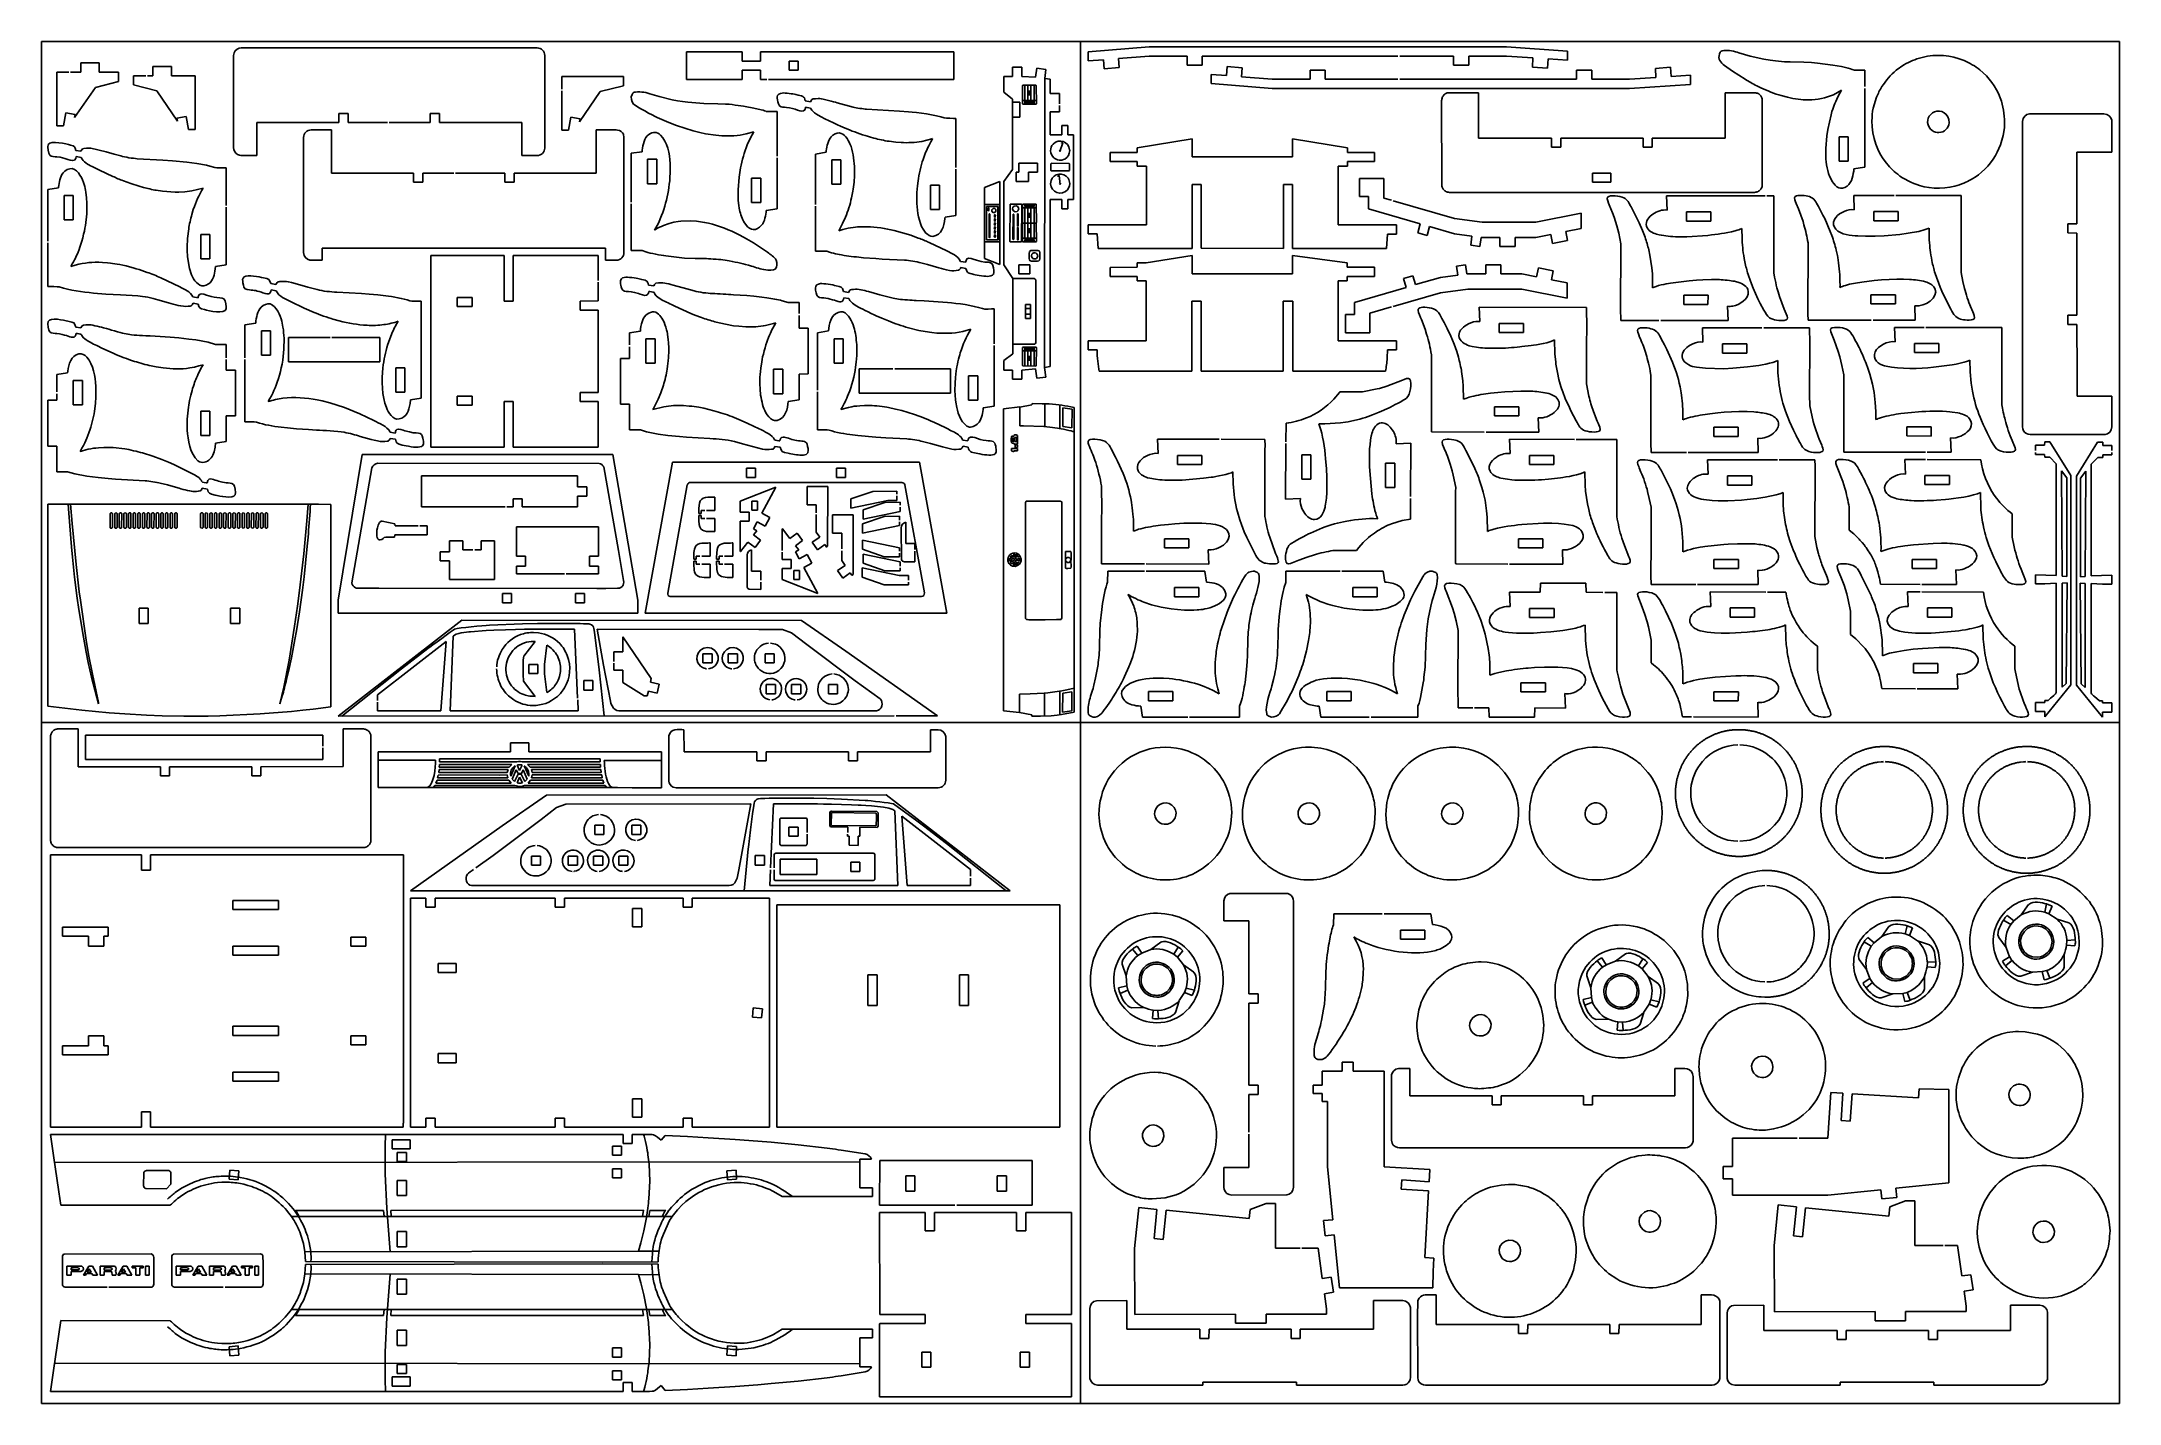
# Model space of a CAD drawing. Extents: x 16 to 596, y 60 to 440.
import ezdxf

# ---------------------------------------------------------------- set-up
doc = ezdxf.new("R2010")
doc.units = 0
doc.layers.get('0').update_dxf_attribs({"linetype": 'CONTINUOUS'})

msp = doc.modelspace()

# ---------------------------------------------------------------- linework, layer by layer
at = {"color": 1}
for p, q in [((596.208698, 440.268814), (16.208698, 440.268814)), ((16.208698, 440.268814), (16.208698, 60.268814)), ((596.208698, 60.268814), (596.208698, 440.268814)), ((296.208698, 429.968814), (296.133698, 349.143814)), ((290.133698, 428.068814), (290.008698, 427.918814)), ((290.008698, 427.918814), (290.033698, 422.918814)), ((293.883698, 423.868814), (290.008698, 423.868814)), ((293.708698, 428.093814), (290.133698, 428.068814)), ((290.658698, 423.868814), (290.658698, 428.018814)), ((293.233698, 423.518814), (290.658698, 423.518814)), ((290.658698, 423.518814), (290.658698, 423.093714)), ((291.508698, 423.868814), (291.508698, 428.018814)), ((292.158698, 426.468714), (291.733698, 426.468714)), ((291.733698, 426.468714), (291.733698, 425.443814)), ((291.733698, 425.443814), (292.158698, 425.443814)), ((292.158698, 425.443814), (292.158698, 426.468714)), ((292.383698, 423.868814), (292.383698, 428.018814)), ((293.233698, 423.868814), (293.233698, 428.018814)), ((293.233698, 423.093714), (293.233698, 423.518814)), ((293.858698, 428.018814), (293.708698, 428.093814)), ((293.883698, 422.968814), (293.858698, 428.018814)), ((289.283698, 423.368814), (287.233698, 423.368814)), ((287.233698, 419.168814), (289.283698, 419.168814)), ((289.283698, 419.168814), (289.283698, 423.368814)), ((290.033698, 422.918814), (290.183698, 422.793814)), ((290.183698, 422.793814), (293.808698, 422.818814)), ((290.658698, 423.093714), (293.233698, 423.093714)), ((293.808698, 422.818814), (293.883698, 422.968814)), ((300.458698, 409.618814), (301.308698, 412.043814)), ((300.983698, 412.093814), (300.933698, 411.818814)), ((301.308698, 412.043814), (300.983698, 412.093814)), ((297.883698, 404.393814), (297.933698, 406.193814)), ((297.933698, 406.193814), (298.108698, 406.293814)), ((298.108698, 406.293814), (303.033698, 406.268814)), ((303.033698, 406.268814), (303.158698, 406.068814)), ((303.158698, 406.068814), (303.133698, 404.268814)), ((303.183698, 410.068814), (303.208698, 409.843814)), ((298.033698, 404.218814), (297.883698, 404.393814)), ((302.958698, 404.193814), (298.033698, 404.218814)), ((300.233698, 402.943814), (299.933698, 402.868814)), ((299.933698, 402.868814), (300.008698, 402.568814)), ((300.533698, 400.393814), (300.233698, 402.943814)), ((300.358698, 400.668714), (300.583698, 400.768814)), ((300.458698, 400.493814), (300.358698, 400.668714)), ((300.583698, 400.768814), (300.658698, 400.693814)), ((303.133698, 404.268814), (302.958698, 404.193814)), ((283.612098, 394.793814), (279.437098, 394.793814)), ((279.437098, 394.793814), (279.437098, 384.418814)), ((283.612098, 384.418814), (283.612098, 394.793814)), ((286.508698, 384.493814), (286.533698, 394.893814)), ((286.533698, 394.893814), (286.608698, 394.943814)), ((286.608698, 394.943814), (289.708698, 394.943814)), ((289.708698, 394.943814), (289.783698, 394.893814)), ((289.783698, 394.893814), (289.808698, 394.793814)), ((289.808698, 394.793814), (289.783698, 384.418814)), ((290.083698, 394.918714), (290.008698, 394.768814)), ((290.008698, 394.768814), (290.033698, 389.768714)), ((293.708698, 394.943814), (290.083698, 394.918714)), ((293.233698, 394.643814), (290.658698, 394.643814)), ((290.658698, 394.643814), (290.658698, 394.218814)), ((293.233698, 394.218814), (293.233698, 394.643814)), ((293.858698, 394.868814), (293.708698, 394.943814)), ((293.883698, 389.818814), (293.858698, 394.868814)), ((283.112098, 394.293814), (279.962098, 394.293814)), ((279.962098, 394.293814), (279.962098, 384.943814)), ((280.537098, 393.018814), (280.437098, 393.068714)), ((280.687098, 392.168814), (280.837098, 392.218814)), ((280.687098, 385.568814), (280.687098, 392.168814)), ((280.837098, 392.218814), (280.937098, 392.093814)), ((280.937098, 392.093814), (280.937098, 385.668814)), ((282.312098, 388.968814), (282.212098, 389.018814)), ((282.262098, 389.768814), (282.437098, 389.643814)), ((282.262098, 388.643814), (282.437098, 388.518814)), ((282.412098, 391.268814), (282.312098, 391.218814)), ((282.412098, 390.143814), (282.312098, 390.093714)), ((282.412098, 389.018814), (282.312098, 388.968814)), ((282.412098, 391.968814), (282.437098, 391.868714)), ((282.437098, 391.868714), (282.412098, 391.268814)), ((282.412098, 390.843814), (282.437098, 390.743814)), ((282.437098, 390.743814), (282.412098, 390.143814)), ((282.437098, 389.643814), (282.412098, 389.018814)), ((282.562098, 393.368814), (282.612098, 393.118814)), ((283.112098, 384.943814), (283.112098, 394.293814)), ((287.358698, 385.118814), (287.383698, 392.068814)), ((287.383698, 392.068814), (287.408698, 392.093814)), ((287.408698, 392.093814), (287.533698, 392.093814)), ((287.533698, 392.093814), (287.583698, 391.993814)), ((287.583698, 391.993814), (287.583698, 385.118814)), ((288.583698, 392.168814), (288.658698, 392.243814)), ((288.583698, 388.818814), (288.583698, 392.168814)), ((288.658698, 388.718814), (288.583698, 388.818814)), ((288.658698, 392.243814), (288.733698, 392.243814)), ((288.733698, 388.718814), (288.658698, 388.718814)), ((288.733698, 392.243814), (288.808698, 392.168814)), ((288.783698, 388.768714), (288.733698, 388.718814)), ((288.808698, 392.118814), (288.783698, 388.768714)), ((288.808698, 392.168814), (288.808698, 392.118814)), ((293.883698, 393.868814), (290.008698, 393.868814)), ((290.183698, 389.643814), (290.008698, 389.468814)), ((290.008698, 389.468814), (290.033698, 384.468814)), ((290.033698, 389.768714), (290.183698, 389.643814)), ((293.708698, 389.643814), (290.183698, 389.643814)), ((290.658698, 394.218814), (293.233698, 394.218814)), ((290.658698, 393.868814), (290.658698, 385.518814)), ((291.508698, 393.868814), (291.508698, 385.518814)), ((292.158698, 392.293814), (291.733698, 392.293814)), ((291.733698, 392.293814), (291.733698, 391.268814)), ((291.733698, 391.268814), (292.158698, 391.268814)), ((292.158698, 391.268814), (292.158698, 392.293814)), ((292.383698, 393.868814), (292.383698, 385.518814)), ((293.233698, 393.868814), (293.233698, 385.518814)), ((293.708698, 389.643814), (293.883698, 389.818814)), ((293.858698, 389.568714), (293.708698, 389.643814)), ((293.883698, 384.518814), (293.858698, 389.568714)), ((279.437098, 384.418814), (283.612098, 384.418814)), ((279.962098, 384.943814), (283.112098, 384.943814)), ((282.312098, 387.843814), (282.212098, 387.893814)), ((282.212098, 386.343814), (282.262098, 386.393814)), ((282.262098, 386.393814), (282.437098, 386.268814)), ((282.412098, 387.893814), (282.312098, 387.843814)), ((282.412098, 386.768814), (282.312098, 386.718714)), ((282.437098, 388.518814), (282.412098, 387.893814)), ((282.437098, 387.393814), (282.412098, 386.768814)), ((286.533698, 384.418814), (286.508698, 384.493814)), ((286.608698, 384.343814), (286.533698, 384.418814)), ((289.708698, 384.343814), (286.608698, 384.343814)), ((287.433698, 385.043814), (287.358698, 385.118814)), ((287.508698, 385.043814), (287.433698, 385.043814)), ((287.583698, 385.118814), (287.508698, 385.043814)), ((288.583698, 385.018814), (288.608698, 388.393814)), ((288.633698, 384.918814), (288.583698, 385.018814)), ((288.608698, 388.393814), (288.633698, 388.418814)), ((288.633698, 388.418814), (288.658698, 388.418814)), ((288.658698, 384.918814), (288.633698, 384.918814)), ((288.658698, 388.418814), (288.683698, 388.443814)), ((288.683698, 384.893814), (288.658698, 384.918814)), ((288.683698, 388.443814), (288.758698, 388.418814)), ((288.758698, 384.918814), (288.683698, 384.893814)), ((288.758698, 388.418814), (288.808698, 388.318814)), ((288.783698, 384.943814), (288.758698, 384.918814)), ((288.808698, 388.318814), (288.783698, 384.943814)), ((289.783698, 384.418814), (289.708698, 384.343814)), ((293.883698, 385.443814), (290.008698, 385.443814)), ((290.033698, 384.468814), (290.183698, 384.343814)), ((290.183698, 384.343814), (293.758698, 384.368814)), ((293.233698, 385.068814), (290.658698, 385.068814)), ((290.658698, 385.068814), (290.658698, 384.643814)), ((290.658698, 384.643814), (293.233698, 384.643814)), ((292.158698, 388.043814), (291.733698, 388.043814)), ((291.733698, 388.043814), (291.733698, 386.993814)), ((291.733698, 386.993814), (292.158698, 386.993814)), ((292.158698, 386.993814), (292.158698, 388.043814)), ((293.233698, 384.643814), (293.233698, 385.068814)), ((293.758698, 384.368814), (293.883698, 384.518814)), ((294.208698, 380.743814), (294.258698, 380.468814)), ((293.308698, 374.118814), (287.358698, 374.118814)), ((293.733698, 356.268814), (293.733698, 373.818814)), ((292.233698, 366.918814), (290.858698, 366.918814)), ((290.858698, 366.918814), (290.858698, 363.043814)), ((292.233698, 365.768814), (290.858698, 365.768814)), ((290.858698, 365.768814), (290.858698, 364.193814)), ((292.233698, 363.043814), (292.233698, 366.918814)), ((292.233698, 364.193814), (292.233698, 365.768814)), ((290.858698, 364.193814), (292.233698, 364.193814)), ((290.858698, 363.043814), (292.233698, 363.043814)), ((287.358698, 355.843814), (293.458698, 355.868814)), ((290.008698, 349.893714), (290.033698, 354.893814)), ((293.883698, 353.943814), (290.008698, 353.943814)), ((290.033698, 354.893814), (290.183698, 355.018814)), ((290.183698, 355.018814), (293.808698, 354.993814)), ((293.233698, 354.718814), (290.658698, 354.718814)), ((290.658698, 354.718814), (290.658698, 354.293814)), ((290.658698, 354.293814), (293.233698, 354.293814)), ((290.658698, 353.943814), (290.658698, 349.793814)), ((291.508698, 353.943814), (291.508698, 349.793814)), ((292.383698, 353.943814), (292.383698, 349.793814)), ((293.233698, 354.293814), (293.233698, 354.718814)), ((293.233698, 353.943814), (293.233698, 349.793814)), ((293.808698, 354.993814), (293.883698, 354.843714)), ((293.883698, 354.843714), (293.858698, 349.793814)), ((290.133698, 349.743814), (290.008698, 349.893714)), ((293.708698, 349.718714), (290.133698, 349.743814)), ((292.158698, 352.368814), (291.733698, 352.368814)), ((291.733698, 352.368814), (291.733698, 351.343814)), ((291.733698, 351.343814), (292.158698, 351.343814)), ((292.158698, 351.343814), (292.158698, 352.368814)), ((293.858698, 349.793814), (293.708698, 349.718714)), ((289.233698, 333.093814), (289.233698, 338.243814)), ((296.208698, 339.243814), (296.208698, 332.918814)), ((300.458698, 338.868814), (300.458698, 332.343814)), ((303.858698, 337.718814), (301.233698, 338.093814)), ((301.233698, 338.093814), (301.258698, 332.843714)), ((303.808698, 332.468714), (303.858698, 337.718814)), ((290.283698, 333.068814), (289.233698, 333.093814)), ((295.933698, 332.818714), (290.283698, 333.068814)), ((297.683698, 332.643714), (295.933698, 332.818714)), ((299.833698, 332.368814), (297.683698, 332.643714)), ((301.258698, 332.843714), (303.808698, 332.468714)), ((288.608698, 326.768814), (286.908698, 326.768814)), ((286.908698, 326.768814), (286.908698, 326.068714)), ((286.908698, 326.068714), (287.558698, 325.768814)), ((287.008698, 330.168814), (287.608698, 330.193814)), ((287.108698, 328.768814), (287.108698, 329.618814)), ((287.108698, 329.618814), (287.558698, 329.618814)), ((287.558698, 328.768814), (287.108698, 328.768814)), ((287.558698, 329.618814), (287.558698, 328.768814)), ((287.558698, 326.068714), (288.608698, 326.068714)), ((287.558698, 325.768814), (287.558698, 326.068714)), ((287.608698, 330.343814), (287.833698, 330.493814)), ((287.608698, 330.193814), (287.608698, 330.343814)), ((287.608698, 328.068714), (287.608698, 328.193814)), ((287.758698, 327.918814), (287.608698, 328.068714)), ((287.758698, 328.643714), (287.758698, 329.768814)), ((287.758698, 329.768814), (288.383698, 329.768814)), ((288.383698, 328.643714), (287.758698, 328.643714)), ((288.608698, 327.743814), (288.008698, 327.743814)), ((288.008698, 327.743814), (288.008698, 327.018814)), ((288.008698, 327.018814), (288.608698, 327.018814)), ((288.383698, 329.768814), (288.383698, 328.643714)), ((288.608698, 330.343814), (288.583698, 328.018814)), ((288.608698, 327.018814), (288.608698, 327.743814)), ((288.608698, 326.068714), (288.608698, 326.768814)), ((23.808698, 308.718814), (23.633698, 311.168714)), ((24.533698, 299.243814), (23.808698, 308.718814)), ((24.308698, 311.168714), (24.758698, 305.768814)), ((90.208698, 306.568814), (90.583698, 311.168714)), ((24.758698, 305.768814), (25.833698, 294.343714)), ((89.383598, 297.343714), (90.208698, 306.568814)), ((90.683698, 302.943814), (90.283698, 298.543814)), ((24.808698, 296.443814), (24.533698, 299.243814)), ((25.408698, 290.793714), (24.808698, 296.443814)), ((88.233698, 287.143814), (89.383598, 297.343714)), ((90.283698, 298.543814), (89.483698, 290.868814)), ((287.258698, 295.693714), (286.383698, 296.118714)), ((286.383698, 296.118714), (286.383698, 295.293714)), ((286.933698, 296.893714), (286.583698, 296.518714)), ((286.583698, 296.518714), (286.633698, 296.468814)), ((286.633698, 296.468814), (287.733698, 295.943714)), ((288.383698, 296.243814), (286.933698, 296.893714)), ((289.033698, 296.393814), (287.458698, 297.118714)), ((287.733698, 295.943714), (287.733698, 295.468814)), ((287.833698, 295.968814), (288.383698, 296.243814)), ((287.833698, 295.443814), (287.833698, 295.968814)), ((289.158698, 296.093714), (288.283698, 295.693714)), ((288.933698, 296.543714), (289.033698, 296.393814)), ((289.183698, 295.893714), (289.158698, 296.093714)), ((289.158698, 295.318714), (289.183698, 295.893714)), ((302.058698, 297.993814), (302.008698, 297.893714)), ((302.008698, 297.893714), (302.008698, 293.343714)), ((303.508698, 297.993814), (302.058698, 297.993814)), ((303.558698, 295.643814), (303.458698, 295.918714)), ((26.133698, 284.968814), (25.408698, 290.793714)), ((25.833698, 294.343714), (26.708698, 286.743814)), ((89.483698, 290.868814), (89.058698, 287.218714)), ((286.383698, 295.293714), (286.433698, 295.318714)), ((286.433698, 295.318714), (287.258698, 295.693714)), ((287.733698, 295.468814), (286.558698, 294.893714)), ((287.433698, 294.293814), (289.008698, 294.968814)), ((288.383698, 295.168814), (287.833698, 295.443814)), ((288.283698, 295.693714), (289.158698, 295.318714)), ((302.708698, 293.218814), (303.508698, 293.293814)), ((303.533698, 295.443814), (303.558698, 295.643814)), ((26.583698, 281.843714), (26.133698, 284.968814)), ((26.708698, 286.743814), (27.033698, 284.368814)), ((27.033698, 284.368814), (28.658698, 273.218814)), ((87.658698, 282.768814), (88.233698, 287.143814)), ((89.058698, 287.218714), (88.208698, 281.118814)), ((27.883698, 274.068714), (26.583698, 281.843714)), ((86.858698, 277.193814), (87.658698, 282.768814)), ((88.208698, 281.118814), (87.358698, 275.868714)), ((28.658698, 269.893714), (27.883698, 274.068714)), ((28.658698, 273.218814), (29.333698, 269.243814)), ((85.283698, 267.668814), (86.858698, 277.193814)), ((86.933698, 273.443814), (85.933698, 268.293814)), ((87.358698, 275.868714), (86.933698, 273.443814)), ((141.208698, 277.393814), (150.483598, 277.818814)), ((150.483598, 277.818814), (154.608698, 277.893714)), ((154.608698, 277.893714), (157.083698, 277.918814)), ((157.083698, 277.918814), (163.633698, 277.893714)), ((170.408698, 276.468714), (170.558698, 275.493714)), ((170.558698, 275.493714), (171.883698, 264.943714)), ((29.258698, 266.993814), (28.658698, 269.893714)), ((30.158698, 262.943714), (29.258698, 266.993814)), ((29.333698, 269.243814), (30.383698, 263.718814)), ((83.808598, 260.168714), (85.283698, 267.668814)), ((85.933698, 268.293814), (85.308698, 265.343714)), ((116.683698, 265.243814), (124.058698, 270.893714)), ((32.133698, 255.443714), (30.158698, 262.943714)), ((30.383698, 263.718814), (32.058698, 255.843714)), ((85.308698, 265.343714), (84.583698, 262.243814)), ((100.033698, 252.018814), (116.683698, 265.243814)), ((171.883698, 264.943714), (173.208698, 252.093714)), ((32.058698, 255.843714), (32.133698, 255.443714)), ((82.758698, 255.443714), (83.808598, 260.168714)), ((83.383698, 257.668814), (82.758698, 255.443714)), ((292.133698, 258.268814), (289.208698, 258.193714)), ((289.208698, 258.193714), (289.208698, 253.043714)), ((296.108698, 258.468814), (292.133698, 258.268814)), ((297.083698, 258.568814), (296.108698, 258.468814)), ((296.183698, 252.018814), (296.183698, 258.343814)), ((301.008698, 259.093814), (297.083698, 258.568814)), ((300.433698, 252.393814), (300.433698, 258.918814)), ((302.408698, 259.393714), (301.008698, 259.093814)), ((301.208698, 253.168814), (301.258698, 258.418714)), ((301.258698, 258.418714), (303.808698, 258.793714)), ((304.458698, 259.893814), (302.408698, 259.393714)), ((303.808698, 258.793714), (303.833698, 253.543814)), ((303.833698, 253.543814), (301.208698, 253.168814)), ((126.208698, 239.718814), (110.158698, 239.718814)), ((173.283698, 239.668814), (189.208698, 239.693814)), ((215.008698, 227.093714), (214.683698, 224.768814)), ((215.108698, 227.718814), (215.008698, 227.093714)), ((224.333698, 229.143814), (220.083698, 229.118814)), ((228.433698, 229.143814), (224.333698, 229.143814)), ((231.733698, 229.118814), (228.433698, 229.143814)), ((235.433698, 229.043714), (231.733698, 229.118814)), ((239.508698, 228.893814), (235.433698, 229.043714)), ((246.133698, 228.518814), (239.508698, 228.893814)), ((260.483698, 222.868714), (254.008698, 227.568814)), ((214.683698, 224.768814), (214.133698, 220.293714)), ((236.633698, 221.718714), (236.683698, 225.018814)), ((236.733698, 221.568814), (236.633698, 221.718714)), ((236.683698, 225.018814), (236.833698, 225.143814)), ((249.033698, 221.393814), (236.733698, 221.568814)), ((236.833698, 225.143814), (249.183698, 224.943814)), ((249.183698, 221.493714), (249.033698, 221.393814)), ((262.408698, 221.393814), (260.483698, 222.868714)), ((268.833698, 216.493814), (262.408698, 221.393814)), ((213.483698, 215.043814), (212.308698, 203.343814)), ((213.533698, 215.468814), (213.483698, 215.043814)), ((214.133698, 220.293714), (213.533698, 215.468814)), ((285.483698, 203.268714), (268.833698, 216.493814)), ((575.889198, 199.644114), (575.339198, 197.369114)), ((575.339198, 197.369114), (576.539198, 196.894114)), ((577.414198, 199.044114), (575.889198, 199.644114)), ((576.539198, 196.894114), (577.414198, 199.044114)), ((536.931098, 193.550714), (536.381098, 191.275714)), ((538.456098, 192.950714), (536.931098, 193.550714)), ((537.581098, 190.800714), (538.456098, 192.950714)), ((563.889298, 195.144114), (565.864298, 193.919114)), ((566.689198, 194.894114), (564.914198, 196.394114)), ((565.864298, 193.919114), (566.689198, 194.919114)), ((568.814198, 196.619114), (566.689198, 194.894114)), ((578.814198, 195.419114), (576.539198, 196.894114)), ((584.789198, 191.419114), (584.989198, 189.119114)), ((320.708698, 187.043814), (322.183698, 185.268814)), ((323.283698, 185.943814), (322.058698, 187.893814)), ((322.183698, 185.268814), (323.308698, 185.943814)), ((325.808698, 186.918814), (323.283698, 185.943814)), ((333.508698, 187.593714), (332.283698, 185.618714)), ((332.283698, 185.618714), (333.283698, 184.793814)), ((333.258698, 184.793814), (334.758698, 186.568814)), ((524.931198, 189.050714), (526.906198, 187.825714)), ((527.731098, 188.800714), (525.956098, 190.300714)), ((526.906198, 187.825714), (527.731098, 188.825714)), ((529.856098, 190.525714), (527.731098, 188.800714)), ((536.381098, 191.275714), (537.581098, 190.800714)), ((539.856098, 189.325714), (537.581098, 190.800714)), ((564.564198, 187.444114), (565.539198, 184.919114)), ((577.814198, 189.769114), (577.864198, 189.119114)), ((581.564198, 189.444114), (581.464198, 188.144114)), ((581.464198, 188.144114), (583.764198, 187.969114)), ((583.889198, 189.594114), (581.564198, 189.444114)), ((334.983698, 182.668814), (333.258698, 184.793814)), ((450.401298, 183.774914), (451.876298, 181.999914)), ((452.976298, 182.674914), (451.751298, 184.624914)), ((451.876298, 181.999914), (453.001298, 182.674914)), ((455.501298, 183.649914), (452.976298, 182.674914)), ((463.201298, 184.324814), (461.976298, 182.349814)), ((461.976298, 182.349814), (462.976298, 181.524914)), ((462.951298, 181.524914), (464.451298, 183.299914)), ((464.676298, 179.399914), (462.951298, 181.524914)), ((525.606098, 181.350714), (526.581098, 178.825714)), ((538.856098, 183.675714), (538.906098, 183.025714)), ((542.606098, 183.350714), (542.506098, 182.050714)), ((542.506098, 182.050714), (544.806098, 181.875714)), ((544.931098, 183.500714), (542.606098, 183.350714)), ((545.831098, 185.325714), (546.031098, 183.025714)), ((565.539198, 184.919114), (563.589198, 183.694114)), ((564.439198, 182.344114), (566.214198, 183.819114)), ((566.214198, 183.819114), (565.539198, 184.944114)), ((571.939198, 180.619114), (574.664198, 180.744114)), ((575.939198, 181.069114), (574.664198, 180.744114)), ((574.664198, 180.744114), (575.239198, 178.494114)), ((576.789298, 178.894114), (575.939198, 181.069114)), ((319.108698, 176.818814), (316.858698, 176.243814)), ((317.258698, 174.693714), (319.433698, 175.543814)), ((318.983698, 179.543814), (319.108698, 176.818814)), ((319.433698, 175.543814), (319.108698, 176.818814)), ((333.783698, 172.668814), (335.258698, 174.943814)), ((335.733698, 176.143814), (335.258698, 174.943814)), ((335.258698, 174.943814), (337.408698, 174.068814)), ((338.008698, 175.593814), (335.733698, 176.143814)), ((337.408698, 174.068814), (338.008698, 175.593814)), ((448.676298, 176.274914), (448.801298, 173.549914)), ((526.581098, 178.825714), (524.631098, 177.600714)), ((525.481098, 176.250714), (527.256098, 177.725714)), ((527.256098, 177.725714), (526.581098, 178.850714)), ((532.981098, 174.525714), (535.706098, 174.650714)), ((536.981098, 174.975714), (535.706098, 174.650714)), ((535.706098, 174.650714), (536.281098, 172.400714)), ((537.831198, 172.800714), (536.981098, 174.975714)), ((326.508698, 170.018814), (326.333698, 167.718814)), ((327.808698, 169.918814), (326.508698, 170.018814)), ((328.133698, 173.668814), (327.483698, 173.618814)), ((327.958698, 167.593814), (327.808698, 169.918814)), ((448.801298, 173.549914), (446.551298, 172.974914)), ((446.951298, 171.424814), (449.126298, 172.274914)), ((449.126298, 172.274914), (448.801298, 173.549914)), ((457.826298, 170.399914), (457.176298, 170.349914)), ((463.476298, 169.399914), (464.951298, 171.674914)), ((465.426298, 172.874914), (464.951298, 171.674914)), ((464.951298, 171.674914), (467.101298, 170.799914)), ((467.701298, 172.324914), (465.426298, 172.874914)), ((467.101298, 170.799914), (467.701298, 172.324914)), ((329.783698, 166.693814), (327.483698, 166.493814)), ((456.201298, 166.749914), (456.026298, 164.449914)), ((457.501298, 166.649914), (456.201298, 166.749914)), ((459.476298, 163.424914), (457.176298, 163.224914)), ((457.651298, 164.324914), (457.501298, 166.649914)), ((112.083698, 132.018714), (112.183598, 135.343814)), ((112.108698, 124.343814), (112.083698, 132.018714)), ((185.483698, 129.593814), (185.783698, 127.068814)), ((44.683698, 121.018814), (44.733698, 124.668814)), ((52.333698, 124.418814), (52.333698, 121.443814)), ((69.708698, 123.593814), (71.683698, 123.343814)), ((112.558698, 114.668814), (112.108698, 124.343814)), ((185.958698, 122.243814), (185.708698, 117.393814)), ((185.783698, 127.068814), (185.958698, 122.243814)), ((208.383698, 123.518814), (206.133698, 123.218814)), ((217.033698, 122.618814), (215.058698, 123.118814)), ((51.058698, 120.168814), (45.283698, 120.193814)), ((52.333698, 121.443814), (51.058698, 120.168814)), ((53.908698, 119.393814), (55.483698, 120.418814)), ((55.483698, 120.418814), (56.558698, 121.018814)), ((56.558698, 121.018814), (57.658698, 121.568814)), ((78.583698, 121.018814), (80.133698, 120.118714)), ((80.133698, 120.118714), (80.983698, 119.593814)), ((193.308698, 116.368814), (192.058698, 115.018814)), ((199.983698, 121.193814), (198.383698, 120.343814)), ((87.308698, 113.893814), (87.108698, 114.143814)), ((87.108698, 114.143814), (111.658698, 114.143814)), ((88.158698, 112.443814), (87.308698, 113.893814)), ((111.858698, 112.468714), (88.158698, 112.443814)), ((111.658698, 114.143814), (111.858698, 112.468714)), ((113.483698, 102.593814), (112.558698, 114.668814)), ((184.208698, 114.168814), (113.658698, 114.118814)), ((113.658698, 114.118814), (113.833698, 112.493814)), ((113.833698, 112.493814), (113.858698, 112.418814)), ((113.858698, 112.418814), (183.983698, 112.468714)), ((183.983698, 112.468714), (184.208698, 114.168814)), ((185.033698, 112.168814), (184.283698, 108.393814)), ((185.408698, 114.768814), (185.033698, 112.168814)), ((185.733698, 112.468714), (186.008698, 114.143814)), ((189.533698, 112.468714), (185.733698, 112.468714)), ((186.008698, 114.143814), (190.433698, 114.143814)), ((189.533698, 112.493814), (189.533698, 112.468714)), ((191.408698, 114.168814), (191.333698, 114.168814)), ((192.058698, 115.018814), (191.408698, 114.168814)), ((89.783598, 108.768814), (90.008698, 108.193814)), ((90.008698, 108.193814), (90.433698, 107.018714)), ((90.433698, 107.018714), (90.933698, 105.168814)), ((90.933698, 105.168814), (91.358598, 102.643814)), ((183.483698, 105.043814), (182.833698, 102.718814)), ((184.283698, 108.393814), (183.483698, 105.043814)), ((89.733698, 102.543814), (182.833698, 102.718814)), ((182.833698, 102.718814), (188.533698, 102.743814)), ((186.808698, 103.168814), (186.533698, 99.818814)), ((186.808698, 95.768814), (186.533698, 99.118814)), ((23.278898, 96.092214), (23.278898, 98.570814)), ((23.278898, 98.570814), (27.434298, 98.534414)), ((24.445298, 96.092214), (23.278898, 96.092214)), ((24.445298, 97.550214), (24.445298, 98.133414)), ((26.413598, 97.550214), (24.445298, 97.550214)), ((27.215598, 97.112814), (24.445298, 97.112814)), ((24.445298, 97.112814), (24.445298, 96.092214)), ((27.944498, 96.092214), (29.402498, 98.570814)), ((28.491298, 96.092214), (27.944498, 96.092214)), ((28.710098, 96.493214), (28.491298, 96.092214)), ((30.277298, 96.493214), (28.710098, 96.493214)), ((29.511998, 97.805414), (28.928798, 96.857714)), ((28.928798, 96.857714), (30.058698, 96.857714)), ((29.402498, 98.570814), (30.386798, 98.570814)), ((30.058698, 96.857714), (29.511998, 97.805414)), ((30.495998, 96.092214), (30.277298, 96.493214)), ((30.386798, 98.570814), (31.844798, 96.092214)), ((31.844798, 96.092214), (30.495998, 96.092214)), ((32.573698, 96.092214), (32.573698, 98.570814)), ((33.667198, 96.092214), (32.573698, 96.092214)), ((33.667198, 97.477314), (33.667198, 98.133414)), ((35.671898, 97.477314), (33.667198, 97.477314)), ((35.671898, 97.112814), (33.667198, 97.112814)), ((33.667198, 97.112814), (33.667198, 96.092214)), ((35.817798, 97.003514), (35.671898, 97.112814)), ((35.890698, 96.092214), (35.817798, 97.003514)), ((36.984198, 96.092214), (35.890698, 96.092214)), ((37.530998, 96.092214), (38.988998, 98.570814)), ((38.077598, 96.092214), (37.530998, 96.092214)), ((38.332798, 96.493214), (38.077598, 96.092214)), ((39.863798, 96.493214), (38.332798, 96.493214)), ((39.098298, 97.805414), (38.515098, 96.857714)), ((38.515098, 96.857714), (39.645098, 96.857714)), ((38.988998, 98.570814), (39.973098, 98.570814)), ((39.645098, 96.857714), (39.098298, 97.805414)), ((40.118798, 96.092214), (39.863798, 96.493214)), ((39.973098, 98.570814), (41.431098, 96.092214)), ((41.431098, 96.092214), (40.118798, 96.092214)), ((44.602298, 98.570814), (41.503898, 98.570814)), ((41.503898, 98.570814), (41.503898, 98.097014)), ((41.503898, 98.097014), (42.561098, 98.097014)), ((42.561098, 98.097014), (42.561098, 96.092214)), ((42.561098, 96.092214), (43.618198, 96.092214)), ((43.618198, 96.092214), (43.618198, 98.097014)), ((43.618198, 98.097014), (44.602298, 98.097014)), ((44.602298, 98.097014), (44.602298, 98.570814)), ((45.221798, 98.570814), (45.221798, 96.092214)), ((46.278998, 98.570814), (45.221798, 98.570814)), ((45.221798, 96.092214), (46.278998, 96.092214)), ((46.278998, 96.092214), (46.278998, 98.570814)), ((53.796098, 96.092214), (53.796098, 98.570814)), ((53.796098, 98.570814), (57.951498, 98.534414)), ((54.962498, 96.092214), (53.796098, 96.092214)), ((54.962498, 97.550214), (54.962498, 98.133414)), ((56.930798, 97.550214), (54.962498, 97.550214)), ((57.732798, 97.112814), (54.962498, 97.112814)), ((54.962498, 97.112814), (54.962498, 96.092214)), ((58.461698, 96.092214), (59.919698, 98.570814)), ((59.008498, 96.092214), (58.461698, 96.092214)), ((59.227298, 96.493214), (59.008498, 96.092214)), ((60.794498, 96.493214), (59.227298, 96.493214)), ((60.029198, 97.805414), (59.445998, 96.857714)), ((59.445998, 96.857714), (60.575898, 96.857714)), ((59.919698, 98.570814), (60.903998, 98.570814)), ((60.575898, 96.857714), (60.029198, 97.805414)), ((61.013198, 96.092214), (60.794498, 96.493214)), ((60.903998, 98.570814), (62.361998, 96.092214)), ((62.361998, 96.092214), (61.013198, 96.092214)), ((63.090898, 96.092214), (63.090898, 98.570814)), ((64.184398, 96.092214), (63.090898, 96.092214)), ((64.184398, 97.477314), (64.184398, 98.133414)), ((66.189098, 97.477314), (64.184398, 97.477314)), ((66.189098, 97.112814), (64.184398, 97.112814)), ((64.184398, 97.112814), (64.184398, 96.092214)), ((66.334998, 97.003514), (66.189098, 97.112814)), ((66.407898, 96.092214), (66.334998, 97.003514)), ((67.501398, 96.092214), (66.407898, 96.092214)), ((68.048198, 96.092214), (69.506198, 98.570814)), ((68.594798, 96.092214), (68.048198, 96.092214)), ((68.849998, 96.493214), (68.594798, 96.092214)), ((70.380998, 96.493214), (68.849998, 96.493214)), ((69.615498, 97.805414), (69.032298, 96.857714)), ((69.032298, 96.857714), (70.162298, 96.857714)), ((69.506198, 98.570814), (70.490298, 98.570814)), ((70.162298, 96.857714), (69.615498, 97.805414)), ((70.635998, 96.092214), (70.380998, 96.493214)), ((70.490298, 98.570814), (71.948298, 96.092214)), ((71.948298, 96.092214), (70.635998, 96.092214)), ((75.119498, 98.570814), (72.021098, 98.570814)), ((72.021098, 98.570814), (72.021098, 98.097014)), ((72.021098, 98.097014), (73.078298, 98.097014)), ((73.078298, 98.097014), (73.078298, 96.092214)), ((73.078298, 96.092214), (74.135398, 96.092214)), ((74.135398, 96.092214), (74.135398, 98.097014)), ((74.135398, 98.097014), (75.119498, 98.097014)), ((75.119498, 98.097014), (75.119498, 98.570814)), ((75.738998, 98.570814), (75.738998, 96.092214)), ((76.796198, 98.570814), (75.738998, 98.570814)), ((75.738998, 96.092214), (76.796198, 96.092214)), ((76.796198, 96.092214), (76.796198, 98.570814)), ((89.733698, 96.393814), (182.833698, 96.218814)), ((113.483698, 96.343814), (112.558698, 84.268814)), ((182.833698, 96.218814), (188.533698, 96.193814)), ((183.483698, 93.893814), (182.833698, 96.218814)), ((184.283698, 90.543814), (183.483698, 93.893814)), ((185.033698, 86.768814), (184.283698, 90.543814)), ((87.308698, 85.043814), (87.108698, 84.793814)), ((87.108698, 84.793814), (111.658698, 84.793814)), ((88.158698, 86.493814), (87.308698, 85.043814)), ((111.858698, 86.468914), (88.158698, 86.493814)), ((111.658698, 84.793814), (111.858698, 86.468914)), ((112.558698, 84.268814), (112.108698, 74.593814)), ((113.658698, 84.818814), (113.833698, 86.443814)), ((184.208698, 84.768814), (113.658698, 84.818814)), ((113.833698, 86.443814), (113.858698, 86.518814)), ((113.858698, 86.518814), (183.983698, 86.468914)), ((183.983698, 86.468914), (184.208698, 84.768814)), ((185.408698, 84.168814), (185.033698, 86.768814)), ((185.958698, 76.693814), (185.708698, 81.543814)), ((189.533698, 86.468914), (185.733698, 86.468914)), ((185.733698, 86.468914), (186.008698, 84.793814)), ((186.008698, 84.793814), (190.433698, 84.793814)), ((189.533698, 86.443814), (189.533698, 86.468914)), ((191.408698, 84.768814), (191.333698, 84.768814)), ((192.058698, 83.918814), (191.408698, 84.768814)), ((193.308698, 82.568814), (192.058698, 83.918814)), ((185.783698, 71.868814), (185.958698, 76.693814)), ((199.983698, 77.743814), (198.383698, 78.593814)), ((208.383698, 75.418814), (206.133698, 75.718814)), ((217.033698, 76.318814), (215.058698, 75.818814)), ((112.108698, 74.593814), (112.083698, 66.918914)), ((185.483698, 69.343814), (185.783698, 71.868814)), ((112.083698, 66.918914), (112.183598, 63.593814)), ((16.208698, 60.268814), (596.208698, 60.268814))]:
    msp.add_line(p, q, dxfattribs=at)
at = {"color": 3}
for p, q in [((71.383698, 438.443814), (71.933698, 438.518814)), ((71.933698, 438.518814), (154.508698, 438.518814)), ((156.683698, 436.368814), (156.658598, 410.518814)), ((211.758698, 437.393714), (196.208698, 437.393714)), ((196.208698, 437.393714), (196.208698, 429.643714)), ((211.758698, 434.818814), (211.758698, 437.393714)), ((270.858698, 437.393714), (216.908698, 437.393714)), ((216.908698, 437.393714), (216.908698, 434.818814)), ((270.858698, 429.643714), (270.858698, 437.393714)), ((308.333698, 437.418814), (325.333698, 438.768814)), ((308.333698, 434.868814), (308.333698, 437.418814)), ((312.583698, 435.193814), (308.333698, 434.868814)), ((312.783698, 432.643814), (312.583698, 435.193814)), ((325.333698, 436.218814), (316.833698, 435.543814)), ((316.833698, 435.543814), (317.033698, 432.993814)), ((325.333698, 438.768814), (425.133698, 438.768814)), ((335.958698, 436.218814), (325.333698, 436.218814)), ((335.958698, 433.668814), (335.958698, 436.218814)), ((394.819098, 436.218814), (340.208698, 436.218814)), ((340.208698, 436.218814), (340.208698, 433.668814)), ((410.333698, 436.218814), (395.319098, 436.218814)), ((410.333698, 433.668814), (410.333698, 436.218814)), ((425.133698, 436.218814), (414.583698, 436.218814)), ((414.583698, 436.218814), (414.583698, 433.668814)), ((425.133698, 438.768814), (442.133698, 437.618814)), ((432.508698, 435.718814), (425.133698, 436.218814)), ((432.358698, 433.168814), (432.508698, 435.718814)), ((436.758698, 435.443814), (436.583698, 432.893814)), ((442.133698, 435.068814), (436.758698, 435.443814)), ((442.133698, 437.618814), (442.133698, 435.068814)), ((493.158598, 436.218814), (490.008698, 437.168814)), ((496.908698, 435.368814), (493.158598, 436.218814)), ((498.708598, 435.068814), (496.908698, 435.368814)), ((500.158698, 434.868814), (498.708598, 435.068814)), ((23.816998, 431.744514), (20.479498, 431.744514)), ((20.479498, 431.744514), (20.479498, 416.769514)), ((27.154498, 431.744514), (24.316998, 431.744514)), ((32.304498, 434.319514), (27.154498, 434.319514)), ((27.154498, 434.319514), (27.154498, 431.744514)), ((32.304498, 431.744514), (32.304498, 434.319514)), ((37.679498, 431.744514), (32.304498, 431.744514)), ((37.679498, 429.144414), (37.679498, 431.744514)), ((41.908698, 428.168814), (41.908698, 430.743814)), ((41.908698, 430.743814), (45.305298, 430.743814)), ((45.805298, 430.743814), (47.283698, 430.743814)), ((47.283698, 430.743814), (47.283698, 433.318814)), ((47.283698, 433.318814), (52.433698, 433.318814)), ((52.433698, 433.318814), (52.433698, 430.743814)), ((52.433698, 430.743814), (59.108698, 430.743814)), ((59.108698, 430.743814), (59.108698, 415.768814)), ((178.608698, 430.518814), (161.408598, 430.518814)), ((161.408598, 430.518814), (161.408598, 426.982314)), ((178.608698, 427.943814), (178.608698, 430.518814)), ((196.208698, 429.643714), (211.758698, 429.643714)), ((216.908698, 434.818814), (211.758698, 434.818814)), ((211.758698, 429.643714), (211.758698, 432.243814)), ((211.758698, 432.243814), (216.908698, 432.243814)), ((216.908698, 432.243814), (216.908698, 429.643714)), ((216.908698, 429.643714), (218.608498, 429.643714)), ((219.108498, 429.643714), (270.858698, 429.643714)), ((287.258698, 430.568814), (284.833698, 430.568814)), ((284.833698, 430.568814), (284.833698, 426.143814)), ((289.858698, 433.168814), (287.258698, 433.168814)), ((287.258698, 433.168814), (287.258698, 430.568814)), ((289.858698, 430.568814), (289.858698, 433.168814)), ((293.658698, 430.293814), (289.858698, 430.568814)), ((294.008698, 432.868814), (293.658698, 430.293814)), ((296.558698, 432.518814), (294.008698, 432.868814)), ((296.208698, 429.968814), (296.558698, 432.518814)), ((297.733698, 429.768814), (296.208698, 429.968814)), ((297.733698, 425.793814), (297.733698, 429.768814)), ((317.033698, 432.993814), (312.783698, 432.643814)), ((340.208698, 433.668814), (335.958698, 433.668814)), ((346.916398, 430.757614), (342.666398, 431.107614)), ((342.666398, 431.107614), (342.666398, 428.557614)), ((347.116398, 433.307614), (346.916398, 430.757614)), ((351.366398, 432.982614), (347.116398, 433.307614)), ((351.166398, 430.432614), (351.366398, 432.982614)), ((359.666398, 429.757614), (351.166398, 430.432614)), ((370.291398, 429.757614), (359.666398, 429.757614)), ((374.541398, 432.307614), (370.291398, 432.307614)), ((370.291398, 432.307614), (370.291398, 429.757614)), ((374.541398, 429.757614), (374.541398, 432.307614)), ((394.819098, 429.757614), (374.541398, 429.757614)), ((444.666398, 429.757614), (395.319098, 429.757614)), ((414.583698, 433.668814), (410.333698, 433.668814)), ((436.583698, 432.893814), (432.358698, 433.168814)), ((448.916398, 432.307614), (444.666398, 432.307614)), ((444.666398, 432.307614), (444.666398, 429.757614)), ((448.916398, 429.757614), (448.916398, 432.307614)), ((459.466398, 429.757614), (448.916398, 429.757614)), ((466.841398, 430.232614), (459.466398, 429.757614)), ((470.916398, 433.082614), (466.691398, 432.782614)), ((466.691398, 432.782614), (466.841398, 430.232614)), ((471.091398, 430.532614), (470.916398, 433.082614)), ((476.466398, 430.882614), (471.091398, 430.532614)), ((476.466398, 428.332614), (476.466398, 430.882614)), ((486.008598, 433.593814), (488.158698, 432.018814)), ((488.158698, 432.018814), (491.708698, 429.743814)), ((502.733698, 434.643814), (500.158698, 434.868814)), ((504.333698, 434.593814), (502.733698, 434.643814)), ((508.158698, 434.493814), (504.333698, 434.593814)), ((510.233698, 434.418814), (508.158698, 434.493814)), ((511.958698, 434.268814), (510.233698, 434.418814)), ((516.208698, 433.718814), (511.958698, 434.268814)), ((518.633698, 433.268814), (516.208698, 433.718814)), ((520.508598, 432.843814), (518.633698, 433.268814)), ((525.108698, 432.293814), (522.058698, 432.318814)), ((525.108698, 427.687014), (525.108698, 432.293814)), ((536.008598, 433.743814), (533.883698, 432.243814)), ((25.429498, 419.044514), (31.229498, 427.494514)), ((31.229498, 427.494514), (37.679498, 429.144414)), ((48.358698, 426.518814), (41.908698, 428.168814)), ((54.183698, 418.068814), (48.358698, 426.518814)), ((161.408598, 426.482314), (161.408598, 415.568814)), ((166.358698, 417.843814), (172.158698, 426.293814)), ((172.158698, 426.293814), (178.608698, 427.943814)), ((188.583698, 424.943814), (186.608698, 425.543814)), ((192.208698, 424.043814), (188.583698, 424.943814)), ((193.708698, 423.743814), (192.208698, 424.043814)), ((195.083698, 423.518814), (193.708698, 423.743814)), ((196.558698, 423.318814), (195.083698, 423.518814)), ((230.838698, 423.471114), (229.388698, 423.721114)), ((231.238698, 424.121114), (230.838698, 423.471114)), ((284.833698, 426.143814), (287.233698, 424.243814)), ((287.233698, 424.243814), (287.233698, 404.618814)), ((300.308698, 425.793814), (297.733698, 425.793814)), ((300.308698, 422.925214), (300.308698, 425.793814)), ((342.666398, 428.557614), (359.666398, 427.207614)), ((359.666398, 427.207614), (459.466398, 427.207614)), ((407.044798, 424.010414), (407.019798, 423.785414)), ((407.019798, 423.785414), (407.044798, 400.110414)), ((407.069798, 424.235414), (407.044798, 424.010414)), ((407.119798, 424.460414), (407.069798, 424.235414)), ((407.194798, 424.660414), (407.119798, 424.460414)), ((407.294798, 424.860414), (407.194798, 424.660414)), ((407.394798, 425.035414), (407.294798, 424.860414)), ((407.519798, 425.210314), (407.394798, 425.035414)), ((407.669798, 425.385414), (407.519798, 425.210314)), ((407.819798, 425.510414), (407.669798, 425.385414)), ((407.994798, 425.660414), (407.819798, 425.510414)), ((408.194798, 425.760414), (407.994798, 425.660414)), ((408.394798, 425.860414), (408.194798, 425.760414)), ((408.594798, 425.935414), (408.394798, 425.860414)), ((408.844798, 425.985414), (408.594798, 425.935414)), ((417.319798, 426.010314), (408.844798, 425.985414)), ((417.319798, 413.335414), (417.319798, 426.010314)), ((459.466398, 427.207614), (476.466398, 428.332614)), ((494.494798, 426.010314), (486.169798, 426.010314)), ((486.169798, 426.010314), (486.169798, 425.960414)), ((486.169798, 425.960414), (486.169798, 413.360414)), ((494.719798, 425.960414), (494.494798, 426.010314)), ((494.944698, 425.910414), (494.719798, 425.960414)), ((495.169798, 425.860414), (494.944698, 425.910414)), ((494.983698, 427.943814), (496.108698, 427.368814)), ((495.344698, 425.760414), (495.169798, 425.860414)), ((495.544798, 425.660414), (495.344698, 425.760414)), ((495.694798, 425.535414), (495.544798, 425.660414)), ((495.844798, 425.410314), (495.694798, 425.535414)), ((495.994798, 425.260414), (495.844798, 425.410314)), ((496.119698, 425.085414), (495.994798, 425.260414)), ((496.219798, 424.910414), (496.119698, 425.085414)), ((496.319798, 424.735414), (496.219798, 424.910414)), ((496.394798, 424.535414), (496.319798, 424.735414)), ((496.444798, 424.310414), (496.394798, 424.535414)), ((496.494798, 424.085414), (496.444798, 424.310414)), ((496.519698, 423.860414), (496.494798, 424.085414)), ((496.519698, 400.360414), (496.519698, 423.860414)), ((501.758698, 425.193814), (503.533698, 424.718814)), ((516.358698, 425.443814), (518.633698, 426.668714)), ((518.633698, 426.668714), (517.708698, 424.993814)), ((525.108698, 405.193814), (525.108698, 427.187014)), ((528.383698, 424.718814), (527.483698, 421.693814)), ((22.354498, 416.769514), (23.029498, 420.369514)), ((23.029498, 420.369514), (25.579498, 419.894514)), ((25.579498, 419.894514), (25.429498, 419.044514)), ((56.558698, 419.368814), (54.008698, 418.893814)), ((54.008698, 418.893814), (54.183698, 418.068814)), ((57.233598, 415.768814), (56.558698, 419.368814)), ((99.208698, 417.643814), (76.258698, 417.643814)), ((76.258698, 417.643814), (76.258698, 408.468814)), ((99.233698, 420.193814), (99.208698, 417.643814)), ((101.758698, 420.193814), (99.233698, 420.193814)), ((101.783698, 417.643814), (101.758698, 420.193814)), ((112.746098, 417.643814), (101.783698, 417.643814)), ((124.708598, 417.643814), (113.246098, 417.643814)), ((127.258698, 420.193814), (124.708598, 420.193814)), ((124.708598, 420.193814), (124.708598, 417.643814)), ((127.258698, 417.643814), (127.258698, 420.193814)), ((150.233698, 417.643814), (127.258698, 417.643814)), ((150.233698, 408.468814), (150.233698, 417.643814)), ((163.283698, 415.568814), (163.983698, 419.168814)), ((163.983698, 419.168814), (166.508698, 418.693814)), ((166.508698, 418.693814), (166.358698, 417.843814)), ((188.058698, 419.093814), (191.283698, 417.668814)), ((191.283698, 417.668814), (193.433698, 416.818814)), ((201.083698, 423.018814), (196.558698, 423.318814)), ((205.008698, 422.918814), (201.083698, 423.018814)), ((207.083698, 422.843814), (205.008698, 422.918814)), ((215.033698, 421.718814), (212.608698, 422.168814)), ((217.108698, 421.243814), (215.033698, 421.718814)), ((221.508698, 420.743814), (218.458698, 420.768814)), ((221.508698, 408.329114), (221.508698, 420.743814)), ((229.438698, 421.721114), (229.488698, 421.971114)), ((229.488698, 421.971114), (230.888698, 421.721114)), ((242.713698, 421.971114), (238.288698, 423.196114)), ((255.688698, 420.896114), (246.513698, 421.421014)), ((258.188698, 420.671114), (255.688698, 420.896114)), ((271.438698, 405.131714), (271.438698, 418.846014)), ((297.733698, 414.268814), (297.733698, 420.618814)), ((297.733698, 420.618814), (300.308698, 420.618814)), ((300.308698, 420.618814), (300.308698, 422.425214)), ((515.708698, 419.868814), (514.783698, 415.768814)), ((564.083698, 416.243814), (564.158598, 417.618814)), ((569.158698, 417.968814), (569.158698, 332.768814)), ((591.883698, 420.093814), (571.083698, 420.093814)), ((594.083698, 409.393814), (594.058698, 418.293814)), ((20.479498, 416.769514), (22.354498, 416.769514)), ((59.108698, 415.768814), (57.233598, 415.768814)), ((89.358598, 381.368814), (89.358598, 413.493814)), ((91.483698, 415.643814), (97.108598, 415.643814)), ((97.108598, 415.643814), (97.108598, 403.593814)), ((161.408598, 415.568814), (163.283698, 415.568814)), ((171.058698, 403.593814), (171.058698, 415.643814)), ((178.608698, 414.393814), (178.783698, 413.518814)), ((178.783698, 413.518814), (178.783698, 381.418714)), ((193.433698, 416.818814), (198.083698, 415.343814)), ((198.083698, 415.343814), (199.933698, 414.893814)), ((199.933698, 414.893814), (201.558698, 414.543814)), ((201.558698, 414.543814), (204.433698, 414.143814)), ((204.433698, 414.143814), (206.058698, 413.993814)), ((212.858698, 414.493814), (215.033698, 415.118814)), ((214.108698, 413.443814), (213.183698, 411.418814)), ((215.033698, 415.118814), (214.108698, 413.443814)), ((239.888698, 416.371114), (241.938698, 415.521114)), ((247.313698, 413.671114), (248.488698, 413.346114)), ((252.838698, 412.446114), (254.688698, 412.221114)), ((254.688698, 412.221114), (256.163698, 412.096014)), ((261.888698, 412.421114), (264.738698, 413.146114)), ((264.738698, 413.146114), (264.938698, 413.196114)), ((301.008698, 414.268814), (297.733698, 414.268814)), ((302.633698, 416.843814), (301.008698, 416.843814)), ((301.008698, 416.843814), (301.008698, 414.268814)), ((302.633698, 414.268814), (302.633698, 416.843814)), ((304.258698, 414.268814), (302.633698, 414.268814)), ((304.258698, 396.218814), (304.258698, 414.268814)), ((337.358698, 413.168814), (322.058698, 410.618814)), ((337.358698, 408.068814), (337.358698, 413.168814)), ((380.708698, 410.618814), (365.408698, 413.168814)), ((365.408698, 413.168814), (365.408698, 408.068814)), ((425.393098, 413.335414), (417.319798, 413.335414)), ((437.719798, 413.335414), (425.393098, 413.335414)), ((437.719798, 410.785414), (437.719798, 413.335414)), ((440.294798, 413.335414), (440.269798, 410.785414)), ((463.219798, 413.335414), (440.294798, 413.335414)), ((463.219798, 410.785414), (463.219798, 413.335414)), ((478.280598, 413.350714), (465.769798, 413.335414)), ((465.769798, 413.335414), (465.769798, 410.785414)), ((486.169798, 413.360414), (478.280598, 413.350714)), ((514.508698, 413.943814), (514.233698, 410.443814)), ((514.783698, 415.768814), (514.508698, 413.943814)), ((563.008598, 411.418814), (563.758598, 414.093814)), ((563.758598, 414.093814), (564.083698, 416.243814)), ((27.208698, 409.643814), (25.758698, 409.918814)), ((25.758698, 407.668814), (25.858698, 408.168814)), ((25.858698, 408.168814), (27.258698, 407.918814)), ((27.608698, 410.293814), (27.208698, 409.643814)), ((34.283698, 409.493814), (29.983698, 410.518814)), ((36.483698, 408.843814), (34.283698, 409.493814)), ((38.333698, 408.343814), (36.483698, 408.843814)), ((50.033698, 407.218714), (42.883698, 407.593814)), ((52.733698, 407.018714), (50.033698, 407.218714)), ((56.783698, 406.643814), (52.733698, 407.018714)), ((59.583698, 406.268814), (56.783698, 406.643814)), ((62.283698, 405.768814), (59.583698, 406.268814)), ((154.558698, 408.468814), (150.233698, 408.468814)), ((183.833698, 409.543814), (180.808698, 409.093814)), ((180.808698, 409.093814), (180.808698, 395.489714)), ((183.858698, 409.968814), (183.833698, 409.543814)), ((221.508698, 393.643814), (221.508698, 407.829114)), ((235.233698, 409.393814), (232.208698, 408.893814)), ((232.208698, 408.893814), (232.208698, 394.850114)), ((235.258698, 409.793814), (235.233698, 409.393814)), ((262.888698, 409.046114), (262.263698, 407.371114)), ((294.208698, 406.368814), (289.033698, 406.368814)), ((289.033698, 406.368814), (289.033698, 403.793814)), ((294.208698, 403.793814), (294.208698, 406.368814)), ((322.058698, 409.343814), (314.508698, 409.343814)), ((314.508698, 409.343814), (314.508698, 406.793814)), ((314.508698, 406.793814), (322.058698, 406.793814)), ((322.058698, 410.618814), (322.058698, 409.343814)), ((322.058698, 406.793814), (322.058698, 405.518814)), ((365.408698, 408.068814), (337.358698, 408.068814)), ((380.708698, 409.343814), (380.708698, 410.618814)), ((388.258698, 409.343814), (380.708698, 409.343814)), ((380.708698, 405.518814), (380.708698, 406.793814)), ((380.708698, 406.793814), (388.258698, 406.793814)), ((388.258698, 406.793814), (388.258698, 409.343814)), ((440.269798, 410.785414), (437.719798, 410.785414)), ((465.769798, 410.785414), (463.219798, 410.785414)), ((514.233698, 410.443814), (514.233698, 408.243814)), ((562.108698, 409.418814), (563.008598, 411.418814)), ((584.358698, 402.124914), (584.358698, 409.393814)), ((584.358698, 409.393814), (594.083698, 409.393814)), ((30.358698, 405.393814), (32.383698, 404.343814)), ((32.383698, 404.343814), (36.058698, 402.643814)), ((39.058698, 401.418814), (41.158698, 400.643814)), ((41.158698, 400.643814), (43.483698, 399.918814)), ((63.158698, 405.543814), (62.283698, 405.768814)), ((64.558598, 405.118814), (63.158698, 405.543814)), ((67.783698, 394.533214), (67.783698, 405.043714)), ((97.108598, 403.593814), (120.033698, 403.593814)), ((120.033698, 403.593814), (120.058698, 401.043814)), ((120.058698, 401.043814), (122.608698, 401.043814)), ((122.608698, 401.043814), (122.608698, 403.593814)), ((122.608698, 403.593814), (131.250298, 403.593814)), ((131.750298, 403.593814), (145.558698, 403.593814)), ((145.558698, 403.593814), (145.558698, 401.043814)), ((145.558698, 401.043814), (148.108598, 401.043814)), ((148.108598, 401.043814), (148.133698, 403.593814)), ((148.133698, 403.593814), (171.058698, 403.593814)), ((210.908698, 402.393814), (210.633698, 398.893714)), ((211.308698, 404.993814), (210.908698, 402.393814)), ((243.108698, 402.768814), (243.108698, 405.418814)), ((260.863698, 401.396114), (260.688698, 399.971114)), ((271.438698, 391.771114), (271.438698, 404.631714)), ((283.687098, 401.218814), (279.387098, 399.518814)), ((283.687098, 378.018814), (283.687098, 401.218814)), ((287.233698, 404.618814), (284.833698, 401.218814)), ((284.833698, 401.218814), (284.833698, 377.993814)), ((288.233698, 403.793814), (288.233698, 401.218814)), ((289.033698, 403.793814), (288.233698, 403.793814)), ((288.233698, 401.218814), (291.683698, 401.218814)), ((291.683698, 401.218814), (291.683698, 403.793814)), ((291.683698, 403.793814), (294.208698, 403.793814)), ((322.058698, 405.518814), (324.608698, 405.518814)), ((324.608698, 405.518814), (324.608698, 389.143814)), ((337.358698, 400.393814), (339.908698, 400.418814)), ((337.358698, 382.568814), (337.358698, 400.393814)), ((339.908698, 400.418814), (339.908698, 382.593814)), ((362.858698, 382.568814), (362.858698, 400.418814)), ((362.858698, 400.418814), (365.408698, 400.418814)), ((365.408698, 400.418814), (365.408698, 382.568814)), ((378.133698, 389.118814), (378.158698, 405.518814)), ((378.158698, 405.518814), (380.708698, 405.518814)), ((390.883698, 402.093814), (384.083698, 402.093814)), ((384.083698, 402.093814), (384.083698, 396.993814)), ((390.883698, 396.618814), (390.883698, 402.093814)), ((496.444798, 399.760414), (496.519698, 400.360414)), ((515.608698, 402.043814), (516.058698, 401.218814)), ((522.108598, 404.718814), (525.083698, 405.193814)), ((525.083698, 405.193814), (525.108698, 405.193814)), ((584.358698, 389.418814), (584.358698, 402.124914)), ((20.933698, 399.468814), (17.933698, 398.968814)), ((17.933698, 398.968814), (17.933698, 384.567414)), ((20.958698, 399.643814), (20.933698, 399.468814)), ((28.733698, 396.693814), (28.533698, 398.268814)), ((43.483698, 399.918814), (44.658698, 399.593814)), ((48.183698, 398.793814), (50.008698, 398.518814)), ((50.008698, 398.518814), (53.533698, 398.268814)), ((53.533698, 398.268814), (54.558698, 398.268814)), ((54.558698, 398.268814), (56.183698, 398.343814)), ((56.183698, 398.343814), (58.183698, 398.593814)), ((58.183698, 398.593814), (61.308698, 399.393814)), ((180.808698, 394.989714), (180.808698, 381.968814)), ((210.633698, 398.893714), (210.633698, 397.343814)), ((210.633698, 397.343814), (210.683698, 396.018814)), ((242.283698, 396.643814), (242.583698, 398.043814)), ((260.688698, 399.971114), (260.538698, 398.121114)), ((260.538698, 398.121114), (260.538698, 395.046114)), ((279.387098, 399.518814), (279.387098, 379.718814)), ((297.733698, 349.568814), (297.733698, 396.218814)), ((297.733698, 396.218814), (301.008698, 396.218814)), ((301.008698, 396.218814), (301.008698, 393.618814)), ((302.633698, 393.618814), (302.633698, 396.218814)), ((302.633698, 396.218814), (304.258698, 396.218814)), ((384.083698, 396.993814), (386.633698, 396.993814)), ((386.633698, 396.993814), (386.633698, 393.593814)), ((393.023298, 395.995914), (390.883698, 396.618814)), ((410.633698, 390.868814), (393.523298, 395.850314)), ((407.044798, 400.110414), (407.094798, 399.885414)), ((407.094798, 399.885414), (407.144798, 399.660414)), ((407.144798, 399.660414), (407.244798, 399.460414)), ((407.244798, 399.460414), (407.344798, 399.260414)), ((407.344798, 399.260414), (407.469798, 399.085414)), ((407.469798, 399.085414), (407.594798, 398.910414)), ((407.594798, 398.910414), (407.744798, 398.760414)), ((407.744798, 398.760414), (407.919798, 398.610414)), ((407.919798, 398.610414), (408.094798, 398.485414)), ((408.094798, 398.485414), (408.294798, 398.385414)), ((408.294798, 398.385414), (408.494798, 398.310414)), ((408.494798, 398.310414), (408.694798, 398.260414)), ((408.694798, 398.260414), (408.919798, 398.210414)), ((408.919798, 398.210414), (409.169798, 398.185414)), ((409.169798, 398.185414), (494.369798, 398.185414)), ((454.733698, 392.468814), (453.808698, 394.743814)), ((469.958698, 393.243814), (469.808698, 397.243814)), ((469.808698, 397.243814), (497.301798, 397.197814)), ((494.369798, 398.185414), (494.594798, 398.210414)), ((494.594798, 398.210414), (494.819798, 398.235314)), ((494.819798, 398.235314), (495.019798, 398.310414)), ((495.019798, 398.310414), (495.244798, 398.385414)), ((495.244798, 398.385414), (495.444798, 398.485414)), ((495.444798, 398.485414), (495.619798, 398.610414)), ((495.619798, 398.610414), (495.794798, 398.760414)), ((495.794798, 398.760414), (495.969798, 398.910414)), ((495.969798, 398.910414), (496.119698, 399.085414)), ((496.119698, 399.085414), (496.244798, 399.260414)), ((496.244798, 399.260414), (496.444798, 399.760414)), ((497.801798, 397.197014), (499.733698, 397.193814)), ((499.733698, 397.193814), (499.783698, 394.493814)), ((499.783698, 394.493814), (499.758698, 389.818814)), ((506.633598, 393.568814), (506.008698, 395.068814)), ((522.208698, 393.343814), (522.058698, 397.343814)), ((522.058698, 397.343814), (533.314198, 397.334414)), ((533.814198, 397.334014), (551.983698, 397.318814)), ((551.983698, 397.318814), (552.033698, 395.593814)), ((552.033698, 395.593814), (552.008698, 375.793814)), ((28.433698, 388.918814), (28.808698, 392.218814)), ((58.558698, 393.368814), (58.158698, 392.018814)), ((67.783698, 377.943814), (67.783698, 394.033214)), ((187.283698, 387.618814), (188.383698, 389.643814)), ((188.383698, 389.643814), (189.283698, 391.693814)), ((192.733698, 389.868814), (191.358698, 389.518814)), ((193.883698, 390.068814), (192.733698, 389.868814)), ((194.658698, 390.168814), (193.883698, 390.068814)), ((197.208698, 390.268814), (194.658698, 390.168814)), ((198.983698, 390.143814), (197.208698, 390.268814)), ((200.183698, 389.993814), (198.983698, 390.143814)), ((218.508698, 393.168814), (221.508698, 393.643814)), ((232.208698, 394.350114), (232.208698, 381.818714)), ((238.708698, 387.468814), (239.808698, 389.543814)), ((239.808698, 389.543814), (240.608698, 391.268814)), ((268.363698, 390.896114), (268.413698, 391.271114)), ((268.413698, 391.271114), (271.438698, 391.771114)), ((301.008698, 393.618814), (302.633698, 393.618814)), ((324.608698, 389.143814), (308.333698, 389.143814)), ((308.333698, 389.143814), (308.333698, 386.593714)), ((394.433698, 389.093814), (378.133698, 389.118814)), ((386.633698, 393.593814), (401.058698, 389.393814)), ((394.433698, 386.543814), (394.433698, 389.093814)), ((401.058698, 389.393814), (400.358698, 386.943814)), ((402.933698, 386.193714), (403.633698, 388.643814)), ((403.633698, 388.643814), (410.633698, 386.618814)), ((418.308698, 389.868814), (410.633698, 390.868814)), ((433.333698, 389.868814), (418.308698, 389.868814)), ((445.958698, 392.393814), (433.333698, 389.868814)), ((445.958698, 388.143814), (445.958698, 392.393814)), ((455.158698, 391.318814), (454.733698, 392.468814)), ((455.933698, 388.818814), (455.158698, 391.318814)), ((456.433698, 386.843814), (455.933698, 388.818814)), ((459.908698, 394.143814), (462.158698, 389.693814)), ((462.158698, 389.693814), (463.083698, 387.518814)), ((499.758698, 389.818814), (499.758698, 375.668714)), ((507.883698, 390.093814), (506.633598, 393.568814)), ((508.158698, 389.118814), (507.883698, 390.093814)), ((512.183598, 394.243814), (513.458698, 391.818814)), ((513.458698, 391.818814), (513.933698, 390.918814)), ((513.933698, 390.918814), (515.508698, 387.243814)), ((518.658698, 392.518814), (519.333598, 392.893814)), ((581.808598, 386.868814), (581.808598, 389.418814)), ((581.808598, 389.418814), (584.358698, 389.418814)), ((17.933698, 384.067414), (17.933698, 371.893714)), ((57.283698, 387.993814), (56.958698, 385.343814)), ((211.133698, 386.243814), (208.858698, 387.343814)), ((212.958698, 385.268814), (211.133698, 386.243814)), ((214.908698, 384.118814), (212.958698, 385.268814)), ((218.858698, 381.468814), (214.908698, 384.118814)), ((245.433698, 388.593814), (244.008698, 388.543814)), ((246.683698, 388.593814), (245.433698, 388.593814)), ((258.833698, 386.218814), (254.158698, 387.568814)), ((260.933698, 385.443814), (258.833698, 386.218814)), ((262.288698, 387.921114), (263.063698, 386.846114)), ((268.883698, 381.868814), (263.933698, 384.218814)), ((308.333698, 386.593714), (310.883698, 386.593714)), ((310.883698, 386.593714), (311.108698, 382.568814)), ((391.633698, 382.568814), (391.883698, 386.543814)), ((391.883698, 386.543814), (394.433698, 386.543814)), ((400.358698, 386.943814), (402.933698, 386.193714)), ((410.633698, 386.618814), (415.483698, 385.993714)), ((415.483698, 385.993714), (415.133698, 383.468814)), ((415.133698, 383.468814), (417.658698, 383.118814)), ((417.658698, 383.118814), (418.008698, 385.643814)), ((418.008698, 385.643814), (423.258698, 385.618814)), ((423.258698, 385.618814), (423.258698, 383.068814)), ((423.258698, 383.068814), (427.508698, 383.068814)), ((427.508698, 383.068814), (427.508698, 385.618814)), ((427.508698, 385.618814), (433.333698, 385.618814)), ((433.333698, 385.618814), (437.458698, 386.468814)), ((437.458698, 386.468814), (437.983698, 383.968814)), ((437.983698, 383.968814), (442.133698, 384.793714)), ((441.633698, 387.293814), (445.958698, 388.143814)), ((442.133698, 384.793714), (441.633698, 387.293814)), ((457.033698, 383.793814), (456.433698, 386.843814)), ((463.083698, 387.518814), (463.783698, 385.668814)), ((475.408698, 385.818814), (472.283698, 385.818814)), ((481.283698, 386.193714), (475.408698, 385.818814)), ((490.858698, 385.243814), (490.833698, 388.118814)), ((509.258698, 364.293814), (509.283698, 384.118814)), ((515.508698, 387.243814), (515.933698, 386.168814)), ((525.358698, 385.943814), (523.183698, 386.018814)), ((528.058598, 385.943814), (525.358698, 385.943814)), ((530.558698, 386.068814), (528.058598, 385.943814)), ((534.883698, 386.468814), (530.558698, 386.068814)), ((537.233698, 386.768814), (534.883698, 386.468814)), ((538.383598, 386.968814), (537.233698, 386.768814)), ((543.133598, 384.943814), (543.108698, 388.243814)), ((584.358698, 386.843814), (581.808598, 386.868814)), ((584.358698, 363.918814), (584.358698, 386.843814)), ((25.633698, 377.893814), (24.408698, 377.543814)), ((34.658698, 378.518814), (33.183698, 378.643714)), ((56.883698, 382.043814), (56.983698, 380.243714)), ((56.983698, 380.243714), (57.283698, 378.068814)), ((64.783598, 377.468814), (67.783698, 377.943814)), ((94.558698, 379.268814), (91.133698, 379.268814)), ((173.608698, 382.643814), (94.558698, 382.643814)), ((94.558698, 382.643814), (94.558698, 379.268814)), ((124.858698, 380.593814), (145.308698, 380.618814)), ((124.858698, 327.068714), (124.858698, 380.593814)), ((145.308698, 380.618814), (145.308698, 367.868814)), ((147.858698, 367.893814), (147.858698, 380.618814)), ((147.858698, 380.618814), (171.608698, 380.618814)), ((171.608698, 380.618814), (171.608698, 373.613814)), ((173.608698, 379.243714), (173.608698, 382.643814)), ((176.658698, 379.243714), (173.608698, 379.243714)), ((180.808698, 381.968814), (183.858698, 381.968814)), ((183.858698, 381.968814), (184.883698, 381.568814)), ((190.458698, 380.443814), (194.158698, 379.993814)), ((194.158698, 379.993814), (195.683698, 379.868814)), ((195.683698, 379.868814), (198.658698, 379.768814)), ((203.683698, 379.593814), (204.558698, 379.543814)), ((207.033698, 379.243714), (208.183698, 379.068814)), ((245.683698, 379.968814), (249.083698, 379.718814)), ((249.083698, 379.718814), (250.833698, 379.593814)), ((250.833698, 379.593814), (257.108698, 379.268814)), ((261.658698, 378.518814), (263.508698, 378.018814)), ((263.508698, 378.018814), (266.658698, 377.118814)), ((274.158698, 378.693814), (272.733698, 378.943814)), ((272.783698, 377.218814), (274.233698, 376.943814)), ((274.183698, 378.943814), (274.158698, 378.693814)), ((279.387098, 379.718814), (283.687098, 378.018814)), ((284.833698, 377.993814), (287.333698, 374.118814)), ((311.108698, 382.568814), (322.786598, 382.568814)), ((322.033698, 377.293814), (314.508698, 377.268814)), ((314.508698, 377.268814), (314.508698, 374.718814)), ((324.583698, 378.543814), (322.033698, 378.543814)), ((322.033698, 378.543814), (322.033698, 377.293814)), ((322.786598, 382.568814), (337.358698, 382.568814)), ((337.333698, 380.568814), (324.583698, 378.543814)), ((337.333698, 375.468714), (337.333698, 380.568814)), ((339.908698, 382.593814), (362.858698, 382.568814)), ((380.683698, 378.568814), (365.383698, 380.568814)), ((365.383698, 380.568814), (365.383698, 375.468714)), ((365.408698, 382.568814), (380.683698, 382.568814)), ((380.683698, 382.568814), (391.633698, 382.568814)), ((380.683698, 377.293814), (380.683698, 378.568814)), ((388.233698, 377.293814), (380.683698, 377.293814)), ((388.233698, 374.743814), (388.233698, 377.293814)), ((411.183698, 377.618814), (413.708698, 377.943814)), ((411.533698, 375.068714), (411.183698, 377.618814)), ((413.708698, 377.943814), (414.058698, 375.418814)), ((419.308698, 375.443814), (419.308698, 377.993814)), ((419.308698, 377.993814), (423.558698, 377.993814)), ((423.558698, 377.993814), (423.558698, 375.443814)), ((433.508698, 374.618814), (434.033698, 377.118814)), ((434.033698, 377.118814), (438.183698, 376.268714)), ((464.808698, 382.143814), (465.158698, 380.643814)), ((465.158698, 380.643814), (465.683698, 377.093814)), ((465.683698, 377.093814), (465.833698, 375.468714)), ((517.133698, 382.068814), (517.483698, 380.568814)), ((45.708698, 375.868714), (44.183698, 376.418814)), ((54.783698, 371.843814), (49.483698, 374.368814)), ((81.608698, 372.468814), (80.183698, 372.718814)), ((81.958698, 373.043814), (81.608698, 372.468814)), ((86.958698, 372.768814), (85.933698, 373.018814)), ((90.533698, 371.768814), (86.958698, 372.768814)), ((93.108698, 371.068814), (90.533698, 371.768814)), ((171.608698, 373.113814), (171.608698, 367.893814)), ((187.083698, 372.068814), (185.633698, 372.293714)), ((196.358698, 371.243814), (192.533698, 372.318814)), ((198.383698, 370.693814), (196.358698, 371.243814)), ((287.333698, 374.118814), (287.358698, 353.118814)), ((314.508698, 374.718814), (322.033698, 374.718814)), ((322.033698, 374.718814), (322.033698, 373.468814)), ((322.033698, 373.468814), (324.583698, 373.468814)), ((324.583698, 373.468814), (324.583698, 356.793814)), ((365.383698, 375.468714), (337.333698, 375.468714)), ((378.133698, 356.793814), (378.133698, 373.468814)), ((378.133698, 373.468814), (380.683698, 373.468814)), ((380.683698, 373.468814), (380.683698, 374.743814)), ((380.683698, 374.743814), (388.233698, 374.743814)), ((382.683698, 367.468814), (397.108698, 371.668814)), ((396.408698, 374.118814), (398.983698, 374.868714)), ((397.108698, 371.668814), (396.408698, 374.118814)), ((398.983698, 374.868714), (399.683698, 372.443814)), ((399.683698, 372.443814), (406.683698, 374.443814)), ((406.683698, 374.443814), (411.533698, 375.068714)), ((414.058698, 375.418814), (419.308698, 375.443814)), ((423.558698, 375.443814), (429.383698, 375.443814)), ((429.383698, 375.443814), (433.508698, 374.618814)), ((438.183698, 376.268714), (437.683698, 373.768814)), ((437.683698, 373.768814), (442.008698, 372.943814)), ((442.008698, 372.943814), (442.008698, 368.693814)), ((465.833698, 375.468714), (465.908698, 372.043814)), ((465.908698, 372.043814), (465.908698, 371.543814)), ((470.858698, 372.868814), (476.108698, 373.518814)), ((476.108698, 373.518814), (478.133698, 373.693714)), ((478.133698, 373.693714), (479.908698, 373.793814)), ((479.908698, 373.793814), (482.383698, 373.868814)), ((486.733698, 373.668814), (487.358698, 373.593814)), ((489.358698, 373.243814), (489.733698, 373.143814)), ((493.183698, 373.443814), (492.558698, 375.268714)), ((493.958698, 371.443814), (493.183698, 373.443814)), ((495.283698, 368.493814), (493.958698, 371.443814)), ((524.308698, 373.168814), (527.758698, 373.568814)), ((527.758698, 373.568814), (529.758698, 373.768814)), ((529.758698, 373.768814), (534.033598, 373.968814)), ((534.033598, 373.968814), (535.908698, 373.968814)), ((535.908698, 373.968814), (537.583598, 373.918814)), ((546.133698, 371.718814), (544.758698, 375.568814)), ((546.608698, 370.643814), (546.133698, 371.718814)), ((552.008698, 375.793814), (552.483698, 373.343814)), ((552.483698, 373.343814), (552.958698, 371.368814)), ((30.708698, 370.093814), (34.133698, 369.818814)), ((34.133698, 369.818814), (38.258698, 369.568814)), ((38.258698, 369.568814), (43.058698, 369.318714)), ((48.683698, 368.243814), (51.608698, 367.393814)), ((59.883698, 368.768814), (58.458698, 369.018814)), ((58.508698, 367.268814), (59.958698, 367.018814)), ((59.908698, 369.018814), (59.883698, 368.768814)), ((80.258598, 370.993814), (81.683698, 370.743814)), ((85.708698, 367.718814), (89.533698, 365.868814)), ((89.533698, 365.868814), (92.333698, 364.668814)), ((105.558698, 369.968814), (98.608698, 370.343814)), ((107.608698, 369.793814), (105.558698, 369.968814)), ((110.083698, 369.568814), (107.608698, 369.793814)), ((112.308698, 369.318714), (110.083698, 369.568814)), ((122.208698, 340.768714), (122.208698, 367.868814)), ((145.308698, 367.868814), (147.833698, 367.868814)), ((147.833698, 367.868814), (147.858698, 367.893814)), ((171.608698, 367.893814), (166.508698, 367.868814)), ((166.508698, 367.868814), (166.508698, 365.318814)), ((192.033698, 366.868814), (192.933698, 366.393814)), ((192.933698, 366.393814), (197.408698, 364.418814)), ((213.058698, 369.393814), (209.333698, 369.643814)), ((215.058698, 369.193814), (213.058698, 369.393814)), ((217.233698, 368.968814), (215.058698, 369.193814)), ((218.683698, 368.768814), (217.233698, 368.968814)), ((224.633698, 367.443814), (222.958698, 367.968814)), ((227.658698, 367.443814), (224.633698, 367.443814)), ((227.658698, 364.356314), (227.658698, 367.443814)), ((241.483698, 370.268814), (240.033698, 370.518714)), ((240.133698, 368.768814), (241.533698, 368.543814)), ((250.233698, 369.618814), (247.033698, 370.518714)), ((253.933698, 368.643814), (250.233698, 369.618814)), ((255.383698, 368.418814), (253.933698, 368.643814)), ((262.558698, 367.918814), (260.308698, 368.043814)), ((263.858698, 367.843814), (262.558698, 367.918814)), ((269.058698, 367.468814), (263.858698, 367.843814)), ((282.083698, 355.917414), (282.083698, 365.668814)), ((337.283698, 348.293714), (337.283698, 367.818814)), ((337.283698, 367.818814), (339.883698, 367.818814)), ((339.883698, 367.818814), (339.883698, 348.293714)), ((362.808698, 348.293714), (362.783698, 367.818814)), ((362.783698, 367.818814), (365.433698, 367.818814)), ((365.433698, 367.818814), (365.433698, 348.293714)), ((382.683698, 364.068814), (382.683698, 367.468814)), ((393.023298, 366.216714), (386.933698, 364.443814)), ((406.683698, 370.193814), (393.523298, 366.362314)), ((414.358698, 371.193814), (406.683698, 370.193814)), ((429.383698, 371.193814), (414.358698, 371.193814)), ((417.658698, 362.118814), (417.508698, 366.143714)), ((417.508698, 366.143714), (447.433698, 366.093814)), ((442.008698, 368.693814), (429.383698, 371.193814)), ((486.808598, 366.418814), (486.958698, 362.418814)), ((495.958698, 367.218814), (495.283698, 368.493814)), ((496.958698, 365.343714), (495.958698, 367.218814)), ((500.933698, 370.468814), (501.333698, 369.118714)), ((501.333698, 369.118714), (502.633598, 365.643814)), ((502.633598, 365.643814), (503.433598, 363.618814)), ((539.258698, 366.518814), (539.083698, 366.543714)), ((539.083698, 366.543714), (539.233698, 362.518814)), ((547.633698, 368.443814), (546.608698, 370.643814)), ((549.108598, 365.643814), (547.633698, 368.443814)), ((554.658598, 366.343714), (555.283698, 364.818814)), ((27.208698, 360.368814), (25.758698, 360.618814)), ((27.583698, 360.993714), (27.208698, 360.368814)), ((75.983698, 361.718814), (72.983698, 361.243814)), ((72.983698, 361.243814), (72.983698, 352.045814)), ((83.583698, 360.543814), (83.258698, 362.243814)), ((97.508598, 362.843814), (99.258698, 362.343814)), ((166.508698, 365.318814), (171.608698, 365.318814)), ((171.608698, 365.318814), (171.608698, 342.368714)), ((197.408698, 364.418814), (198.533698, 363.968714)), ((198.533698, 363.968714), (200.458698, 363.243814)), ((204.158698, 362.093814), (205.333698, 361.768814)), ((205.333698, 361.768814), (209.333698, 360.993714)), ((209.333698, 360.993714), (210.858698, 360.818814)), ((210.858698, 360.818814), (212.758698, 360.668814)), ((218.308698, 361.043814), (220.558698, 361.593814)), ((220.558698, 361.593814), (221.158698, 361.793814)), ((227.658698, 360.268814), (227.658698, 363.856314)), ((230.208698, 360.268814), (227.658698, 360.268814)), ((230.208698, 347.518714), (230.208698, 360.268814)), ((250.708698, 363.093814), (252.583698, 362.318814)), ((258.158698, 360.418814), (261.083698, 359.668814)), ((261.083698, 359.668814), (264.083698, 359.168814)), ((274.333698, 359.643814), (275.583698, 360.018814)), ((380.133698, 358.968814), (380.133698, 364.068814)), ((380.133698, 364.068814), (382.683698, 364.068814)), ((386.933698, 364.443814), (386.933698, 358.968814)), ((402.408698, 360.018814), (401.383698, 362.718814)), ((402.833698, 358.668814), (402.408698, 360.018814)), ((407.083698, 363.018814), (407.683698, 361.893814)), ((407.683698, 361.893814), (408.558698, 360.243814)), ((408.558698, 360.243814), (409.583698, 358.043814)), ((417.333698, 362.168714), (417.658698, 362.118814)), ((467.682498, 362.451014), (457.033698, 362.468814)), ((486.958698, 362.418814), (468.182498, 362.450214)), ((479.958698, 356.418714), (479.783698, 360.393714)), ((479.783698, 360.393714), (496.433998, 360.379814)), ((496.933998, 360.379414), (509.733698, 360.368814)), ((509.308698, 362.568714), (509.258698, 364.293814)), ((526.953298, 362.539314), (509.308698, 362.568714)), ((509.733698, 360.368814), (509.783598, 356.093814)), ((539.233698, 362.518814), (527.453298, 362.538514)), ((533.608598, 356.518814), (533.433698, 360.518814)), ((533.433698, 360.518814), (541.692598, 360.505014)), ((542.192598, 360.504214), (563.383598, 360.468814)), ((563.383598, 360.468814), (563.408598, 353.093814)), ((581.808598, 363.893814), (584.358698, 363.918814)), ((581.808598, 361.368814), (581.808598, 363.893814)), ((584.358698, 361.368814), (581.808598, 361.368814)), ((584.374898, 348.407314), (584.358698, 361.368814)), ((31.983698, 355.268814), (32.883698, 354.793814)), ((32.883698, 354.793814), (36.408698, 353.193814)), ((52.083698, 357.793814), (46.533698, 358.118814)), ((54.533698, 357.568814), (52.083698, 357.793814)), ((57.358698, 357.268814), (54.533698, 357.568814)), ((59.233698, 357.018714), (57.358698, 357.268814)), ((62.758698, 356.368814), (59.233698, 357.018714)), ((64.783598, 355.743814), (62.758698, 356.368814)), ((67.783698, 355.743814), (64.783598, 355.743814)), ((67.783698, 352.045814), (67.783698, 355.743814)), ((83.858698, 354.468814), (83.883698, 357.543814)), ((85.158698, 350.893814), (85.158698, 357.693814)), ((85.158698, 357.693814), (96.771198, 357.693814)), ((97.271198, 357.693814), (110.658698, 357.693814)), ((110.658698, 357.693814), (110.658698, 350.893814)), ((113.883698, 358.568814), (112.858698, 355.793814)), ((183.358698, 359.493814), (180.333698, 359.018814)), ((180.333698, 359.018814), (180.333698, 355.609614)), ((180.333698, 355.109614), (180.333698, 351.868814)), ((191.133698, 356.993814), (191.008698, 357.968814)), ((235.858698, 359.518814), (232.833698, 359.018814)), ((232.833698, 359.018814), (232.833698, 343.019414)), ((243.733698, 352.693814), (243.733698, 355.743814)), ((264.083698, 359.168814), (264.683698, 359.093814)), ((264.683698, 359.093814), (266.133698, 358.943814)), ((282.083698, 338.568714), (282.083698, 355.417414)), ((324.583698, 356.793814), (308.333698, 356.793814)), ((308.333698, 356.793814), (308.333698, 354.243714)), ((308.333698, 354.243714), (310.883698, 354.243714)), ((394.433698, 356.793814), (378.133698, 356.793814)), ((386.933698, 358.968814), (380.133698, 358.968814)), ((391.833698, 351.993814), (391.883698, 354.243714)), ((391.883698, 354.243714), (394.433698, 354.243714)), ((394.433698, 354.243714), (394.433698, 356.793814)), ((409.583698, 358.043814), (410.483698, 355.843814)), ((410.483698, 355.843814), (411.208698, 353.818814)), ((411.208698, 353.818814), (411.708698, 352.168814)), ((415.508698, 355.218814), (414.733698, 355.393814)), ((416.708698, 355.018814), (415.508698, 355.218814)), ((423.533698, 354.718814), (421.458698, 354.693814)), ((431.983698, 355.443814), (429.433698, 355.143814)), ((438.633698, 353.093814), (438.558698, 357.018714)), ((464.258698, 352.368814), (463.733698, 354.118814)), ((468.333698, 357.293814), (469.233698, 355.618714)), ((469.233698, 355.618714), (469.908698, 354.318814)), ((469.908698, 354.318814), (471.458698, 350.843814)), ((476.383698, 355.568814), (477.083698, 355.943814)), ((509.783598, 356.093814), (509.758698, 352.968814)), ((516.558598, 356.918814), (515.608698, 359.318814)), ((517.708698, 353.818814), (516.558598, 356.918814)), ((518.158598, 352.293814), (517.708698, 353.818814)), ((23.558698, 348.318714), (23.483698, 347.818814)), ((46.833698, 349.768814), (48.208698, 349.493714)), ((48.208698, 349.493714), (50.133698, 349.218814)), ((57.608598, 349.218814), (58.858698, 349.443814)), ((58.858698, 349.443814), (60.083698, 349.743814)), ((60.083698, 349.743814), (61.308698, 350.093714)), ((67.783698, 348.593814), (67.783698, 351.545814)), ((67.808698, 348.568814), (67.783698, 348.593814)), ((70.333598, 348.568814), (67.808698, 348.568814)), ((70.333598, 335.818714), (70.333598, 348.568814)), ((72.983698, 351.545814), (72.983698, 334.143814)), ((110.658698, 350.893814), (85.158698, 350.893814)), ((180.333698, 351.868814), (177.783698, 351.843814)), ((177.783698, 351.843814), (177.783698, 339.093814)), ((217.233698, 350.943814), (216.958698, 349.093714)), ((243.408698, 349.393814), (243.583698, 350.843814)), ((243.583698, 350.843814), (243.733698, 352.693814)), ((244.383698, 342.118814), (244.383698, 348.918714)), ((244.383698, 348.918714), (253.860798, 348.918714)), ((254.360798, 348.918714), (269.883698, 348.918714)), ((269.883698, 348.918714), (269.883698, 342.118814)), ((271.533698, 348.418814), (271.308698, 346.568814)), ((287.358698, 353.118814), (284.833698, 351.293814)), ((284.833698, 351.293814), (284.833698, 348.618814)), ((284.833698, 348.618814), (287.258698, 348.618814)), ((287.258698, 348.618814), (287.258698, 346.043814)), ((289.858698, 348.618814), (293.658698, 348.943814)), ((289.858698, 346.043814), (289.858698, 348.618814)), ((293.658698, 348.943814), (294.008698, 346.343714)), ((296.133698, 349.318714), (297.733698, 349.568814)), ((296.558698, 346.668814), (296.133698, 349.318714)), ((311.008698, 351.118814), (311.308698, 348.868814)), ((311.308698, 348.868814), (311.383698, 348.293714)), ((311.383698, 348.293714), (322.786598, 348.293714)), ((322.786598, 348.293714), (337.283698, 348.293714)), ((339.883698, 348.293714), (362.808698, 348.293714)), ((365.433698, 348.293714), (379.184898, 348.293714)), ((379.184898, 348.293714), (391.383698, 348.293714)), ((404.158698, 333.793714), (404.183698, 352.893814)), ((412.583698, 348.168814), (412.908698, 345.593814)), ((438.858698, 350.843814), (438.633698, 353.093814)), ((438.933698, 350.268714), (438.858698, 350.843814)), ((439.308698, 347.918714), (438.933698, 350.268714)), ((476.008698, 350.043814), (475.133698, 350.593814)), ((480.683698, 349.093714), (478.183698, 349.393814)), ((485.783698, 348.993814), (480.683698, 349.093714)), ((488.308698, 349.118714), (485.783698, 348.993814)), ((492.383698, 349.493714), (488.308698, 349.118714)), ((494.008698, 349.693714), (492.383698, 349.493714)), ((500.833698, 350.793814), (500.833698, 351.293814)), ((500.858698, 348.618814), (500.833698, 350.793814)), ((518.758698, 349.918714), (518.158598, 352.293814)), ((519.283698, 347.268814), (518.758698, 349.918714)), ((525.508698, 350.418814), (525.983698, 349.143814)), ((525.983698, 349.143814), (526.533698, 347.468814)), ((531.058698, 349.693714), (530.658698, 349.768814)), ((549.558698, 350.068714), (544.283698, 349.418814)), ((563.408598, 353.093814), (563.408598, 338.943814)), ((584.383698, 341.368714), (584.374898, 348.407314)), ((23.483698, 347.818814), (20.483698, 347.343714)), ((20.483698, 347.343714), (20.483698, 342.497914)), ((31.383698, 341.068814), (31.383698, 344.118714)), ((171.608698, 342.368714), (166.508698, 342.368714)), ((166.508698, 342.368714), (166.508698, 339.843814)), ((188.333698, 340.443814), (189.083698, 342.268814)), ((189.083698, 342.268814), (189.808698, 344.368714)), ((227.658698, 347.493714), (230.208698, 347.518714)), ((227.658698, 340.343714), (227.658698, 347.493714)), ((232.833698, 342.519414), (232.833698, 331.943814)), ((271.183698, 344.918714), (271.158698, 342.868814)), ((271.158698, 342.868814), (271.333698, 340.268814)), ((271.308698, 346.568814), (271.183698, 344.918714)), ((287.258698, 346.043814), (289.858698, 346.043814)), ((294.008698, 346.343714), (296.558698, 346.668814)), ((376.883698, 340.443814), (378.508698, 342.343714)), ((378.508698, 342.343714), (378.633698, 342.493814)), ((378.633698, 342.493814), (384.958698, 342.493814)), ((384.958698, 342.493814), (389.058698, 343.343714)), ((389.058698, 343.343714), (389.633698, 343.493814)), ((389.633698, 343.493814), (391.683698, 344.093814)), ((391.683698, 344.093814), (396.083698, 345.793814)), ((412.908698, 345.593814), (413.033698, 344.143714)), ((413.033698, 344.143714), (413.108698, 340.443814)), ((420.608698, 342.118814), (422.658698, 342.343714)), ((422.658698, 342.343714), (424.658698, 342.543714)), ((424.658698, 342.543714), (429.158698, 342.743714)), ((429.158698, 342.743714), (430.808698, 342.743714)), ((430.808698, 342.743714), (432.483698, 342.693814)), ((439.758698, 346.018814), (439.308698, 347.918714)), ((440.833698, 342.518814), (440.508698, 343.418814)), ((441.533698, 340.693814), (440.833698, 342.518814)), ((447.433698, 344.768714), (448.133698, 341.293814)), ((465.433698, 333.018714), (465.433698, 347.168814)), ((519.258698, 327.443714), (519.283698, 347.268814)), ((526.533698, 347.468814), (527.283598, 344.668814)), ((527.283598, 344.668814), (527.708698, 342.343714)), ((527.708698, 342.343714), (528.058598, 339.568714)), ((20.483698, 340.168714), (17.933698, 340.168714)), ((17.933698, 340.168714), (17.933698, 327.418814)), ((20.483698, 341.997914), (20.483698, 340.168714)), ((31.058698, 337.768714), (31.258698, 339.418814)), ((31.258698, 339.418814), (31.383698, 341.068814)), ((57.008698, 336.568714), (56.883698, 334.918814)), ((57.208598, 338.218714), (57.008698, 336.568714)), ((94.533598, 339.993714), (93.183698, 340.293814)), ((96.708598, 339.443814), (94.533598, 339.993714)), ((100.758698, 338.143814), (96.708598, 339.443814)), ((105.083698, 336.393714), (100.758698, 338.143814)), ((119.083698, 339.293814), (119.183698, 340.293814)), ((119.183698, 340.293814), (122.183698, 340.768714)), ((122.183698, 340.768714), (122.208698, 340.768714)), ((147.833698, 339.818814), (145.308698, 339.818814)), ((145.308698, 339.818814), (145.308698, 327.093714)), ((147.858698, 327.093714), (147.833698, 339.818814)), ((166.508698, 339.843814), (166.533698, 339.818814)), ((166.533698, 339.818814), (171.608698, 339.818814)), ((171.608698, 339.818814), (171.608698, 327.068714)), ((177.783698, 339.093814), (180.333698, 339.093814)), ((180.333698, 339.093814), (180.333698, 331.918814)), ((189.883698, 338.368714), (186.833698, 337.568714)), ((196.933698, 338.568714), (195.433698, 338.693814)), ((201.108698, 337.943814), (199.708698, 338.218714)), ((203.858698, 337.268814), (201.108698, 337.943814)), ((224.633698, 339.868814), (227.658698, 340.343714)), ((241.408698, 338.168714), (239.333698, 337.593714)), ((269.883698, 342.118814), (244.383698, 342.118814)), ((245.883698, 338.718814), (244.658698, 338.668814)), ((247.533698, 338.718814), (245.883698, 338.718814)), ((254.608698, 337.743814), (252.658698, 338.168714)), ((256.383698, 337.293814), (254.608698, 337.743814)), ((259.858698, 336.218714), (256.383698, 337.293814)), ((271.333698, 340.268814), (271.408698, 339.668814)), ((271.408698, 339.668814), (271.658698, 338.118814)), ((279.058698, 338.093814), (282.083698, 338.568714)), ((284.708698, 337.793714), (289.233698, 338.318814)), ((284.708698, 253.518814), (284.708698, 337.793714)), ((289.233698, 338.243814), (292.608698, 338.868814)), ((289.233698, 338.318814), (289.233698, 338.243814)), ((292.608698, 338.868814), (292.683698, 339.243814)), ((292.683698, 339.243814), (295.483698, 339.218814)), ((295.483698, 339.218814), (297.458698, 339.168714)), ((304.458698, 338.118814), (304.483698, 331.368814)), ((389.583698, 336.818714), (387.758698, 336.093814)), ((392.333698, 338.068814), (389.583698, 336.818714)), ((442.658698, 338.118814), (441.533698, 340.693814)), ((443.108698, 337.218714), (442.658698, 338.118814)), ((444.583698, 334.418714), (443.108698, 337.218714)), ((449.383698, 337.043814), (450.433698, 334.343814)), ((474.333698, 337.168714), (474.358698, 334.993714)), ((481.883698, 336.393714), (484.133698, 336.643814)), ((484.133698, 336.643814), (485.908698, 336.818714)), ((485.908698, 336.818714), (489.983598, 337.018714)), ((489.983598, 337.018714), (492.283698, 337.018714)), ((492.283698, 337.018714), (494.158698, 336.943814)), ((502.083698, 340.118814), (501.658698, 341.818814)), ((502.283598, 339.368714), (502.083698, 340.118814)), ((502.608698, 338.268814), (502.283598, 339.368714)), ((502.983698, 337.168714), (502.608698, 338.268814)), ((504.108698, 334.243714), (502.983698, 337.168714)), ((509.783598, 338.618714), (510.758698, 334.218714)), ((528.058598, 339.568714), (528.183698, 337.043814)), ((528.183698, 337.043814), (528.183698, 334.818714)), ((535.233698, 336.443814), (538.183698, 336.768714)), ((538.183698, 336.768714), (540.083698, 336.943814)), ((548.833698, 336.968714), (549.508598, 336.893814)), ((549.508598, 336.893814), (551.058598, 336.668814)), ((594.083698, 341.368714), (584.383698, 341.368714)), ((594.083698, 332.743814), (594.083698, 341.368714)), ((56.883698, 334.918814), (56.883698, 331.868714)), ((67.783698, 335.793714), (70.333598, 335.818714)), ((67.783698, 328.643714), (67.783698, 335.793714)), ((83.083698, 332.668714), (84.858698, 332.468714)), ((84.858698, 332.468714), (87.358698, 332.218714)), ((87.358698, 332.218714), (90.733698, 331.993814)), ((90.733698, 331.993814), (92.908698, 331.843714)), ((108.933698, 334.568814), (105.083698, 336.393714)), ((114.933698, 331.018714), (113.508698, 331.268714)), ((180.333698, 331.918814), (183.358698, 331.918814)), ((183.358698, 331.918814), (185.033698, 331.393814)), ((185.033698, 331.393814), (188.308698, 330.743814)), ((188.308698, 330.743814), (190.983698, 330.368814)), ((211.533698, 334.568814), (208.883698, 335.618714)), ((213.383698, 333.743814), (211.533698, 334.568814)), ((216.483698, 332.243714), (213.383698, 333.743814)), ((261.183698, 335.718814), (259.858698, 336.218714)), ((268.983698, 332.268714), (266.433698, 333.518814)), ((304.483698, 331.368814), (304.458698, 331.368814)), ((304.458698, 331.368814), (304.483698, 330.943814)), ((304.483698, 330.943814), (304.482698, 328.030214)), ((363.553398, 328.623414), (363.583698, 333.768814)), ((374.433698, 333.618714), (372.708698, 333.618714)), ((372.708698, 333.618714), (373.308698, 331.943814)), ((378.808698, 333.893814), (374.433698, 333.618714)), ((380.183698, 334.093814), (378.808698, 333.893814)), ((387.758698, 336.093814), (386.458698, 335.618714)), ((404.208698, 331.343814), (404.158698, 333.793714)), ((418.897498, 331.319314), (404.208698, 331.343814)), ((434.133698, 331.293814), (419.397498, 331.318514)), ((434.683698, 335.243714), (433.983698, 335.318814)), ((433.983698, 335.318814), (434.133698, 331.293814)), ((450.433698, 334.343814), (450.658698, 333.818714)), ((465.408698, 328.318814), (465.433698, 333.018714)), ((474.358698, 334.993714), (474.358698, 334.718814)), ((505.208698, 331.843714), (504.108698, 334.243714)), ((505.758698, 330.743814), (505.208698, 331.843714)), ((570.233698, 330.893814), (570.733698, 330.693814)), ((570.733698, 330.693814), (571.283698, 330.618714)), ((571.283698, 330.618714), (592.183698, 330.618714)), ((17.933698, 327.418814), (20.458698, 327.418814)), ((20.458698, 327.418814), (20.483698, 327.393814)), ((20.483698, 327.393814), (20.483698, 320.243814)), ((27.358698, 326.018814), (26.958698, 325.893714)), ((28.583698, 326.343814), (27.358698, 326.018814)), ((29.208698, 326.493714), (28.583698, 326.343814)), ((33.558698, 327.018814), (32.108698, 326.943814)), ((36.208698, 326.968814), (33.558698, 327.018814)), ((39.433698, 326.593814), (36.208698, 326.968814)), ((47.283698, 324.543814), (44.383698, 325.468714)), ((64.633698, 327.068714), (64.783598, 328.168814)), ((64.783598, 328.168814), (67.783698, 328.643714)), ((98.983698, 284.368814), (105.733698, 325.068714)), ((105.183698, 330.093814), (108.208698, 329.243714)), ((105.733698, 325.068714), (175.633698, 325.068714)), ((108.208698, 329.243714), (109.033598, 329.043714)), ((113.458698, 329.318814), (113.558698, 329.543814)), ((113.558698, 329.543814), (115.008698, 329.293714)), ((145.283698, 327.068714), (124.858698, 327.068714)), ((145.308698, 327.093714), (145.283698, 327.068714)), ((147.883698, 327.068714), (147.858698, 327.093714)), ((171.608698, 327.068714), (147.883698, 327.068714)), ((175.633698, 325.068714), (182.683698, 284.368814)), ((190.983698, 330.368814), (194.258698, 330.043714)), ((194.258698, 330.043714), (196.258698, 329.868714)), ((196.258698, 329.868714), (202.758698, 329.493714)), ((209.608698, 328.668714), (211.833698, 328.068714)), ((211.833698, 328.068714), (217.458698, 326.568814)), ((220.933698, 327.293714), (222.358698, 327.068714)), ((242.533698, 330.518814), (244.058698, 330.318814)), ((244.058698, 330.318814), (249.033698, 329.893814)), ((249.033698, 329.893814), (251.908698, 329.693814)), ((251.908698, 329.693814), (257.758698, 329.393814)), ((262.133698, 328.693714), (264.333698, 328.093714)), ((264.333698, 328.093714), (267.683698, 327.143814)), ((267.683698, 327.143814), (269.533698, 326.693714)), ((274.783698, 328.818814), (273.383698, 329.068714)), ((273.408698, 327.268714), (273.433698, 327.343814)), ((273.433698, 327.343814), (274.883698, 327.093714)), ((274.883698, 329.318814), (274.783698, 328.818814)), ((304.482698, 328.030214), (304.460298, 264.294514)), ((314.783698, 326.593814), (315.983698, 324.343814)), ((327.883698, 325.293714), (327.733698, 329.318814)), ((327.733698, 329.318814), (344.942998, 329.290014)), ((345.442998, 329.289214), (357.658698, 329.268714)), ((357.658698, 329.268714), (357.708698, 327.468714)), ((363.458698, 312.568714), (363.550498, 328.123414)), ((387.358698, 330.218714), (387.408698, 330.418714)), ((394.283698, 328.043714), (398.408698, 328.193814)), ((398.408698, 328.193814), (398.320898, 313.314114)), ((413.808698, 326.193814), (416.133698, 321.568814)), ((426.108698, 325.293714), (425.958698, 329.293714)), ((425.958698, 329.293714), (444.083698, 329.263414)), ((444.583698, 329.262614), (455.883698, 329.243714)), ((455.883698, 329.243714), (455.933698, 327.443714)), ((455.933698, 327.443714), (455.908698, 307.718814)), ((465.458698, 325.643814), (465.408698, 328.318814)), ((475.362198, 325.619014), (465.458698, 325.643814)), ((495.383698, 325.568814), (475.862198, 325.617714)), ((495.933598, 329.518814), (495.233698, 329.593814)), ((495.233698, 329.593814), (495.383698, 325.568814)), ((513.433698, 325.968814), (512.608598, 325.643814)), ((519.308598, 325.743814), (519.258698, 327.443714)), ((542.048198, 325.705714), (519.308598, 325.743814)), ((549.233698, 325.693714), (542.548198, 325.704914)), ((549.083598, 329.693814), (549.233698, 325.693714)), ((552.633698, 330.518814), (551.958698, 330.168814)), ((566.283698, 328.918814), (567.083698, 326.893714)), ((572.783698, 326.137914), (572.783698, 327.618814)), ((572.783698, 327.618814), (575.333598, 327.618814)), ((572.783698, 325.068714), (572.783698, 325.637914)), ((575.333598, 325.068714), (572.783698, 325.068714)), ((575.333598, 327.618814), (575.358598, 328.618814)), ((575.358598, 324.318714), (575.333598, 325.068714)), ((575.358598, 328.618814), (576.758698, 328.618814)), ((576.758698, 328.618814), (582.608698, 319.143714)), ((590.108698, 328.518814), (584.258698, 319.043814)), ((591.533698, 328.518814), (590.108698, 328.518814)), ((591.533698, 327.518814), (591.533698, 328.518814)), ((594.083698, 327.518814), (591.533698, 327.518814)), ((591.533698, 324.218814), (591.533698, 324.968814)), ((591.533698, 324.968814), (594.083698, 324.968814)), ((594.083698, 326.137914), (594.083698, 327.518814)), ((594.083698, 324.968814), (594.083698, 325.637914)), ((20.483698, 320.243814), (23.483698, 320.243814)), ((23.483698, 320.243814), (25.508698, 319.618814)), ((25.508698, 319.618814), (28.833698, 318.993814)), ((49.783698, 323.643814), (47.283698, 324.543814)), ((51.658698, 322.868814), (49.783698, 323.643814)), ((53.158698, 322.218814), (51.658698, 322.868814)), ((55.383698, 321.168814), (53.158698, 322.218814)), ((56.283698, 320.718714), (55.383698, 321.168814)), ((59.058698, 319.293814), (56.283698, 320.718714)), ((108.408598, 321.318714), (102.858598, 289.193714)), ((171.808698, 322.568814), (110.033698, 322.593814)), ((177.208698, 298.293714), (173.133698, 321.568814)), ((184.683698, 280.793814), (192.333698, 322.868814)), ((192.333698, 322.868814), (261.283698, 322.868814)), ((261.283698, 322.868814), (268.933698, 280.818714)), ((315.983698, 324.343814), (316.558698, 323.218814)), ((316.558698, 323.218814), (318.108698, 319.743714)), ((348.808698, 316.893814), (348.758698, 320.193814)), ((374.708698, 322.918714), (374.858698, 321.118714)), ((387.533698, 314.093814), (386.958698, 320.518714)), ((409.933698, 320.468814), (409.383698, 322.393814)), ((410.233698, 319.293814), (409.933698, 320.468814)), ((410.933698, 315.843814), (410.233698, 319.293814)), ((447.058698, 316.468814), (447.008698, 320.168814)), ((462.658698, 320.143714), (462.183698, 321.293714)), ((468.258698, 320.643814), (469.908698, 317.493814)), ((480.333698, 319.593814), (481.408698, 319.568714)), ((481.408698, 319.568714), (481.258698, 323.568814)), ((481.258698, 323.568814), (500.739798, 323.536114)), ((501.239798, 323.535314), (511.183698, 323.518714)), ((511.183698, 323.518714), (511.233698, 321.818814)), ((511.233698, 321.818814), (511.183698, 302.193814)), ((518.983698, 317.518714), (517.383698, 321.543714)), ((536.508698, 319.543714), (536.333698, 323.693714)), ((536.333698, 323.693714), (542.048198, 323.660014)), ((542.548198, 323.657114), (557.533698, 323.568814)), ((576.733698, 324.318714), (575.358598, 324.318714)), ((578.558598, 322.443814), (576.733698, 324.318714)), ((578.558598, 291.293814), (578.558598, 322.443814)), ((582.608698, 319.143714), (582.608698, 260.768714)), ((584.258698, 319.043814), (584.258698, 260.668814)), ((588.308698, 322.343714), (590.158698, 324.218814)), ((588.308698, 291.168714), (588.308698, 322.343714)), ((590.158698, 324.218814), (591.533698, 324.218814)), ((28.833698, 318.993814), (31.983698, 318.593814)), ((31.983698, 318.593814), (34.833698, 318.318714)), ((34.833698, 318.318714), (36.833698, 318.143714)), ((36.833698, 318.143714), (45.158698, 317.693814)), ((49.358698, 317.068814), (51.408698, 316.543714)), ((51.408698, 316.543714), (54.208698, 315.718814)), ((61.058698, 315.618814), (62.508698, 315.368714)), ((190.983698, 286.393714), (196.458698, 316.543714)), ((197.108698, 317.218814), (197.308698, 317.243814)), ((197.308698, 317.243814), (201.230698, 317.243814)), ((201.230698, 317.243814), (252.433698, 317.243814)), ((252.433698, 317.243814), (256.308698, 317.243814)), ((257.158698, 316.543714), (262.633698, 286.443814)), ((325.533698, 318.443814), (324.933698, 318.568714)), ((327.133698, 318.168714), (325.533698, 318.443814)), ((328.358698, 318.018814), (327.133698, 318.168714)), ((340.533698, 318.418814), (334.558698, 317.918714)), ((342.658698, 318.693814), (340.533698, 318.418814)), ((417.533698, 318.093814), (418.258698, 315.868814)), ((418.258698, 315.868814), (418.633698, 314.568714)), ((418.633698, 314.568714), (419.133698, 312.293814)), ((423.558698, 318.468814), (423.158698, 318.543714)), ((425.358698, 318.143714), (423.558698, 318.468814)), ((426.583698, 317.993814), (425.358698, 318.143714)), ((436.808698, 318.193814), (434.933698, 318.018814)), ((440.183698, 318.568714), (436.808698, 318.193814)), ((447.208698, 314.818814), (447.058698, 316.468814)), ((447.708698, 311.268814), (447.208698, 314.818814)), ((464.983698, 312.768714), (464.508698, 314.743714)), ((469.908698, 317.493814), (470.858698, 315.468814)), ((470.858698, 315.468814), (471.258698, 314.568714)), ((471.258698, 314.568714), (472.033698, 312.543814)), ((500.383698, 313.768714), (497.358698, 313.143814)), ((502.308698, 312.418714), (502.308698, 314.443814)), ((519.558698, 315.668814), (518.983698, 317.518714)), ((525.358698, 317.243814), (525.808698, 316.343714)), ((557.483698, 310.193714), (557.383698, 314.443814)), ((561.283698, 313.718814), (561.883698, 312.868814)), ((21.196198, 311.168714), (17.933698, 311.168714)), ((17.933698, 311.168714), (17.933698, 254.843714)), ((91.258698, 311.168714), (21.196198, 311.168714)), ((93.515698, 311.158914), (91.258698, 311.168714)), ((96.983698, 311.143814), (93.515698, 311.158914)), ((96.983698, 254.643714), (96.983698, 311.143814)), ((291.008698, 311.993714), (290.833698, 311.693814)), ((290.833698, 311.693814), (290.858698, 279.243714)), ((300.533698, 312.068814), (291.008698, 311.993714)), ((300.958698, 311.843814), (300.533698, 312.068814)), ((301.008698, 279.418714), (300.958698, 311.843814)), ((350.658698, 306.793814), (350.008698, 309.018714)), ((367.583698, 312.743814), (363.458698, 312.568714)), ((368.833698, 308.543814), (368.033698, 309.968814)), ((398.317898, 312.814114), (398.283698, 307.018714)), ((419.133698, 312.293814), (419.558698, 309.343814)), ((419.558698, 309.343814), (419.733698, 307.518814)), ((419.733698, 307.518814), (419.808698, 303.593814)), ((448.058698, 309.743814), (447.708698, 311.268814)), ((465.458698, 310.318814), (464.983698, 312.768714)), ((472.033698, 312.543814), (472.483598, 311.268814)), ((472.483598, 311.268814), (473.033698, 309.418714)), ((479.458698, 312.618714), (478.483698, 312.843814)), ((484.158698, 312.143814), (482.508698, 312.218714)), ((486.858698, 312.143814), (484.158698, 312.143814)), ((490.733598, 312.343814), (486.858698, 312.143814)), ((492.283698, 312.493814), (490.733598, 312.343814)), ((495.008698, 312.793714), (492.283698, 312.493814)), ((496.658698, 313.018714), (495.008698, 312.793714)), ((497.358698, 313.143814), (496.658698, 313.018714)), ((503.008698, 305.543814), (502.683598, 307.493814)), ((520.758698, 303.918814), (520.733698, 310.443714)), ((547.633698, 312.518814), (545.108598, 312.293814)), ((566.283698, 308.518814), (566.308698, 301.968814)), ((312.058698, 298.793814), (312.083698, 301.918814)), ((320.983698, 306.268714), (321.008698, 304.118814)), ((321.008698, 304.118814), (321.008698, 303.618814)), ((328.533698, 305.293814), (330.808698, 305.543814)), ((330.808698, 305.543814), (332.583698, 305.718814)), ((351.108698, 305.518814), (350.658698, 306.793814)), ((351.883698, 303.493714), (351.108698, 305.518814)), ((352.608698, 301.868714), (351.883698, 303.493714)), ((354.583698, 297.968814), (352.608698, 301.868714)), ((359.033698, 301.943814), (360.558698, 297.718714)), ((370.433698, 303.143814), (373.733698, 304.543814)), ((386.633698, 301.868714), (385.133698, 300.468714)), ((395.983698, 306.593814), (393.008698, 305.693814)), ((398.283698, 307.018714), (395.983698, 306.593814)), ((429.358698, 305.518814), (435.458698, 305.893814)), ((435.458698, 305.893814), (437.733698, 305.893814)), ((437.733698, 305.893814), (439.608698, 305.818714)), ((439.608698, 305.818714), (441.258698, 305.643714)), ((441.258698, 305.643714), (443.633698, 305.193814)), ((449.758698, 304.393814), (449.133698, 306.043714)), ((450.358698, 302.918814), (449.758698, 304.393814)), ((457.308698, 301.743814), (458.033698, 299.618814)), ((511.183698, 302.193814), (511.783598, 299.143814)), ((522.033698, 302.868714), (520.758698, 303.918814)), ((566.308698, 301.968814), (566.833698, 299.243814)), ((178.683698, 289.918814), (177.208698, 298.293714)), ((312.108698, 294.543714), (312.058698, 298.793814)), ((341.883698, 298.493714), (342.058698, 294.493814)), ((369.433698, 296.418814), (367.133698, 295.543714)), ((371.483698, 297.068814), (369.433698, 296.418814)), ((383.233698, 298.268714), (376.683698, 298.243814)), ((383.883698, 299.068714), (383.233698, 298.268714)), ((385.133698, 300.468714), (383.883698, 299.068714)), ((440.708698, 298.468714), (440.858698, 294.443814)), ((458.033698, 299.618814), (459.308698, 296.493714)), ((474.358698, 300.743814), (474.383698, 297.868814)), ((480.483698, 299.368814), (483.058698, 299.693714)), ((483.058698, 299.693714), (485.758698, 299.943814)), ((485.758698, 299.943814), (487.033698, 300.043814)), ((487.033698, 300.043814), (489.608698, 300.168814)), ((489.608698, 300.168814), (492.508698, 300.168814)), ((492.508698, 300.168814), (493.958698, 300.118714)), ((505.108698, 298.493714), (504.308698, 300.668714)), ((505.658698, 297.218814), (505.108698, 298.493714)), ((511.783598, 299.143814), (512.208598, 297.368814)), ((525.008698, 299.718714), (524.358698, 300.518714)), ((529.633598, 300.368814), (529.658598, 299.068714)), ((529.658598, 299.068714), (529.633598, 297.993814)), ((529.633598, 297.993814), (530.958698, 298.493714)), ((536.333698, 299.568814), (538.708698, 299.843814)), ((538.708698, 299.843814), (544.208698, 300.243814)), ((544.208698, 300.243814), (546.508698, 300.293714)), ((552.708698, 299.768814), (552.908698, 299.743814)), ((324.046398, 294.523814), (312.108698, 294.543714)), ((313.808698, 292.493814), (313.783698, 289.443814)), ((324.046398, 292.493814), (313.808698, 292.493814)), ((342.058698, 294.493814), (324.546398, 294.523014)), ((340.908698, 292.493814), (324.546398, 292.493814)), ((340.908698, 292.443814), (340.908698, 292.493814)), ((341.383698, 289.468814), (340.908698, 292.443814)), ((363.558698, 292.493814), (363.508698, 289.343714)), ((378.653098, 292.493814), (363.558698, 292.493814)), ((367.133698, 295.543714), (364.833698, 294.618814)), ((390.658698, 292.493814), (379.153098, 292.493814)), ((391.133698, 289.468814), (390.658698, 292.493814)), ((401.758698, 290.893814), (399.508698, 286.868814)), ((425.483698, 294.482314), (410.933698, 294.518714)), ((440.858698, 294.443814), (425.983698, 294.481014)), ((465.483698, 288.793714), (465.433698, 291.318814)), ((495.258698, 292.743714), (495.408698, 288.743714)), ((513.333698, 293.893814), (513.858698, 292.543714)), ((513.858698, 292.543714), (514.408698, 291.243814)), ((518.450398, 290.900214), (517.900298, 292.250214)), ((519.325398, 288.600314), (518.450398, 290.900214)), ((524.150398, 291.325314), (526.475398, 286.650314)), ((528.783698, 292.318714), (528.408698, 293.518714)), ((529.083698, 291.143714), (528.783698, 292.318714)), ((550.533698, 292.868814), (550.683598, 288.743714)), ((572.808698, 288.968714), (572.808698, 291.518814)), ((572.808698, 291.518814), (578.558598, 291.293814)), ((594.058698, 291.418814), (588.308698, 291.168714)), ((594.058698, 288.868814), (594.058698, 291.418814)), ((98.983698, 280.793814), (98.983698, 284.368814)), ((103.858598, 287.868814), (104.108698, 287.768714)), ((104.108698, 287.768714), (106.229098, 287.768714)), ((106.229098, 287.768714), (110.333698, 287.768714)), ((110.333698, 287.768714), (171.208698, 287.668814)), ((171.208698, 287.668814), (173.741498, 287.701914)), ((173.741498, 287.701914), (176.958698, 287.743814)), ((182.683698, 284.368814), (182.683698, 280.793814)), ((198.258698, 285.393714), (191.683698, 285.393714)), ((256.660398, 285.393714), (198.258698, 285.393714)), ((261.783698, 285.393714), (256.660398, 285.393714)), ((313.783698, 289.443814), (313.558698, 288.868814)), ((319.683698, 285.643814), (319.458698, 286.018714)), ((341.583698, 289.443814), (341.383698, 289.468814)), ((348.933698, 285.243814), (347.508698, 282.018714)), ((363.508698, 289.343714), (363.058698, 288.068814)), ((369.833698, 283.818714), (369.208698, 286.018714)), ((398.333698, 284.493814), (397.108698, 281.643714)), ((399.508698, 286.868814), (398.333698, 284.493814)), ((404.033698, 282.768814), (404.408698, 284.318814)), ((410.058698, 282.293814), (408.283698, 286.893814)), ((426.133698, 282.593714), (425.983698, 286.618714)), ((425.983698, 286.618714), (434.558698, 286.593714)), ((434.558698, 286.593714), (434.583698, 289.143714)), ((434.583698, 289.143714), (447.308698, 289.143714)), ((447.308698, 289.143714), (447.333698, 286.593714)), ((447.333698, 286.593714), (452.029898, 286.580114)), ((452.529898, 286.578614), (455.908698, 286.568714)), ((455.908698, 286.568714), (455.933698, 286.343814)), ((455.933698, 286.343814), (455.958698, 282.368814)), ((463.008698, 282.443714), (461.733698, 285.618714)), ((477.934698, 288.772914), (465.483698, 288.793714)), ((495.408698, 288.743714), (478.434698, 288.772114)), ((482.108698, 282.593714), (481.933698, 286.743814)), ((481.933698, 286.743814), (497.468698, 286.652114)), ((497.968698, 286.649214), (503.133698, 286.618714)), ((520.100398, 286.175314), (519.325398, 288.600314)), ((520.525398, 284.450314), (520.100398, 286.175314)), ((521.150398, 281.350214), (520.525398, 284.450314)), ((526.475398, 286.650314), (526.875398, 285.725214)), ((540.560798, 288.791614), (529.508698, 288.843814)), ((537.233698, 282.593714), (537.058698, 286.743814)), ((537.058698, 286.743814), (540.560798, 286.723114)), ((550.683598, 288.743714), (541.060798, 288.789214)), ((541.060798, 286.720214), (558.258698, 286.618714)), ((575.358598, 288.968714), (572.808698, 288.968714)), ((578.558598, 289.118814), (575.358598, 288.968714)), ((578.558598, 258.668814), (578.558598, 289.118814)), ((588.308698, 258.543814), (588.333698, 289.018814)), ((588.333698, 289.018814), (591.508698, 288.868814)), ((591.508698, 288.868814), (594.058698, 288.868814)), ((106.729098, 280.793814), (98.983698, 280.793814)), ((133.508698, 278.793814), (98.983698, 252.018814)), ((174.241498, 280.793814), (106.729098, 280.793814)), ((228.358698, 278.718814), (133.508698, 278.793814)), ((182.683698, 280.793814), (174.241498, 280.793814)), ((268.933698, 280.818714), (184.683698, 280.793814)), ((240.733698, 270.218814), (228.358698, 278.718814)), ((291.808698, 278.943814), (296.308698, 278.918814)), ((296.308698, 278.918814), (299.483698, 278.968814)), ((299.483698, 278.968814), (300.783698, 279.043714)), ((300.783698, 279.043714), (300.858698, 279.068714)), ((300.858698, 279.068714), (301.008698, 279.418714)), ((312.133698, 281.843714), (311.708698, 277.893714)), ((323.908698, 283.868814), (326.033698, 283.143814)), ((326.033698, 283.143814), (328.683698, 282.468814)), ((328.683698, 282.468814), (331.558698, 281.968814)), ((331.558698, 281.968814), (333.258698, 281.768814)), ((333.258698, 281.768814), (335.208698, 281.618714)), ((347.108698, 281.043714), (345.458698, 276.243714)), ((347.508698, 282.018714), (347.108698, 281.043714)), ((353.333698, 278.018814), (353.583698, 279.593814)), ((361.633698, 279.743814), (361.408698, 276.218814)), ((361.933698, 282.068814), (361.633698, 279.743814)), ((370.333698, 279.818714), (370.283698, 280.793814)), ((373.658698, 283.868814), (375.208698, 283.318814)), ((381.308698, 281.968814), (383.008698, 281.768814)), ((383.008698, 281.768814), (384.983698, 281.618714)), ((384.983698, 281.618714), (387.858698, 281.618714)), ((402.858698, 276.218814), (403.258698, 279.168814)), ((403.258698, 279.168814), (404.033698, 282.768814)), ((410.508698, 280.768814), (410.058698, 282.293814)), ((411.058698, 278.593814), (410.508698, 280.768814)), ((411.583698, 275.918814), (411.058698, 278.593814)), ((415.958698, 283.243714), (417.008698, 281.018714)), ((417.008698, 281.018714), (417.908698, 278.818714)), ((417.908698, 278.818714), (418.633698, 276.768814)), ((455.958698, 282.368814), (455.958698, 264.993714)), ((463.758698, 280.368814), (463.008698, 282.443714)), ((464.383698, 278.343814), (463.758698, 280.368814)), ((469.533698, 281.393814), (471.158698, 277.918814)), ((481.408698, 282.668814), (482.108698, 282.593714)), ((521.175398, 274.800214), (521.150398, 281.350214)), ((528.925398, 279.625314), (529.325398, 277.900314)), ((110.008598, 257.968814), (129.158698, 272.893714)), ((129.158698, 272.893714), (127.658598, 253.543814)), ((130.258598, 253.543814), (131.133698, 274.393814)), ((135.933698, 275.593814), (140.333698, 275.918814)), ((140.333698, 275.918814), (142.408698, 276.043714)), ((142.408698, 276.043714), (145.708698, 276.168814)), ((145.708698, 276.168814), (148.533698, 276.243714)), ((148.533698, 276.243714), (151.058698, 276.268714)), ((151.058698, 276.268714), (159.683698, 276.343814)), ((159.683698, 276.343814), (164.983698, 276.318814)), ((164.983698, 276.318814), (165.850398, 257.062314)), ((173.108698, 266.243814), (171.308698, 276.293714)), ((171.308698, 276.293714), (216.383698, 276.250114)), ((216.383698, 276.250114), (222.983698, 276.243714)), ((222.983698, 276.243714), (225.533698, 275.293714)), ((225.533698, 275.293714), (229.858698, 271.993814)), ((311.633698, 275.743814), (311.533698, 271.693714)), ((311.708698, 277.893714), (311.633698, 275.743814)), ((322.083698, 275.693714), (322.058698, 277.868714)), ((352.783698, 268.968714), (352.908698, 273.293714)), ((352.908698, 273.293714), (353.033698, 275.518714)), ((361.358698, 274.868714), (361.283698, 271.868814)), ((361.408698, 276.218814), (361.358698, 274.868714)), ((369.283698, 270.293714), (369.883698, 273.168814)), ((369.883698, 273.168814), (370.108698, 274.793814)), ((395.108698, 275.818814), (394.583698, 273.768814)), ((402.608698, 272.018814), (402.858698, 276.218814)), ((411.558698, 260.018714), (411.583698, 275.918814)), ((418.633698, 276.768814), (419.183698, 274.918714)), ((419.183698, 274.918714), (420.033698, 270.893714)), ((434.583698, 275.343814), (433.633698, 275.268714)), ((437.483698, 275.568814), (434.583698, 275.343814)), ((440.833698, 275.968814), (437.483698, 275.568814)), ((443.558698, 276.443714), (440.833698, 275.968814)), ((447.133698, 273.268714), (447.033698, 277.468714)), ((447.233698, 272.243814), (447.133698, 273.268714)), ((464.733698, 276.993814), (464.383698, 278.343814)), ((465.483698, 273.268714), (464.733698, 276.993814)), ((465.483698, 266.943714), (465.483698, 273.268714)), ((471.158698, 277.918814), (471.458698, 277.168814)), ((471.458698, 277.168814), (472.233698, 275.168814)), ((481.158698, 275.493714), (479.708698, 275.718814)), ((483.208598, 275.268714), (481.158698, 275.493714)), ((485.083698, 275.193814), (483.208598, 275.268714)), ((487.333698, 275.193814), (485.083698, 275.193814)), ((492.283698, 275.468714), (487.333698, 275.193814)), ((502.983698, 277.268714), (502.983698, 277.493714)), ((503.058598, 273.818814), (502.983698, 277.268714)), ((522.625298, 273.625214), (521.175398, 274.800214)), ((524.775398, 271.425214), (522.625298, 273.625214)), ((530.000398, 272.725314), (530.075398, 269.975314)), ((536.283698, 275.493714), (534.833598, 275.718814)), ((229.858698, 271.993814), (243.283698, 261.918814)), ((266.308698, 252.093714), (240.733698, 270.218814)), ((319.733698, 265.768714), (320.183698, 266.943714)), ((320.183698, 266.943714), (320.808698, 268.718714)), ((343.833698, 267.043814), (343.808698, 265.443814)), ((343.983698, 268.868814), (343.833698, 267.043814)), ((352.583698, 264.943714), (352.733698, 267.293814)), ((352.733698, 267.293814), (352.783698, 268.968714)), ((361.283698, 271.868814), (361.208698, 269.768814)), ((368.758698, 268.243814), (369.283698, 270.293714)), ((402.408698, 265.718814), (402.608698, 272.018814)), ((447.533698, 269.843814), (447.233698, 272.243814)), ((465.633698, 266.818814), (465.483698, 266.943714)), ((473.483698, 270.643814), (473.758698, 269.293714)), ((473.758698, 269.293714), (474.033698, 267.518714)), ((511.883698, 271.568814), (511.908698, 265.018814)), ((528.750398, 264.625314), (527.650398, 267.150314)), ((530.075398, 269.975314), (530.050398, 268.875214)), ((534.075398, 270.025214), (536.075398, 270.375314)), ((536.075398, 270.375314), (538.650398, 270.700314)), ((538.650398, 270.700314), (541.225398, 270.925314)), ((541.225398, 270.925314), (542.775398, 271.050214)), ((542.775398, 271.050214), (545.875398, 271.175314)), ((545.875398, 271.175314), (547.975398, 271.175314)), ((547.975398, 271.175314), (549.000398, 271.150314)), ((553.125398, 270.675214), (553.325398, 270.650214)), ((175.007098, 256.236314), (173.108698, 266.243814)), ((243.283698, 261.918814), (250.333698, 256.843714)), ((304.460298, 264.294514), (304.458698, 259.893814)), ((310.408698, 262.718814), (309.958698, 260.718814)), ((311.108698, 266.443814), (310.408698, 262.718814)), ((318.533698, 263.093814), (319.733698, 265.768714)), ((330.933698, 262.518814), (329.408698, 262.643814)), ((343.808698, 265.443814), (343.833698, 264.068814)), ((352.133698, 261.443814), (352.583698, 264.943714)), ((360.058698, 262.243814), (359.658698, 260.518814)), ((360.408698, 263.843814), (360.058698, 262.243814)), ((365.833698, 260.343814), (367.133698, 263.418814)), ((380.708698, 262.518814), (379.158698, 262.643814)), ((382.808698, 262.268814), (380.708698, 262.518814)), ((402.083698, 262.918814), (402.408698, 265.718814)), ((420.483698, 265.993714), (420.508698, 263.818814)), ((420.508698, 263.443814), (421.833698, 263.943714)), ((420.508698, 263.818814), (420.508698, 263.443814)), ((421.833698, 263.943714), (422.933698, 264.243814)), ((422.933698, 264.243814), (425.083698, 264.693814)), ((431.208698, 265.443814), (432.933698, 265.593714)), ((432.933698, 265.593714), (435.758698, 265.718814)), ((435.758698, 265.718814), (437.333698, 265.743714)), ((449.558698, 262.293814), (449.083698, 263.593714)), ((450.858698, 259.168814), (449.558698, 262.293814)), ((474.358698, 262.968714), (474.383698, 262.118814)), ((474.383698, 262.118814), (474.358698, 261.018714)), ((480.358698, 262.518814), (483.408698, 262.893814)), ((483.408698, 262.893814), (489.108698, 263.293814)), ((492.258698, 263.318814), (494.133698, 263.243814)), ((494.133698, 263.243814), (495.783698, 263.068814)), ((495.783698, 263.068814), (497.433698, 262.818714)), ((497.433698, 262.818714), (497.633698, 262.793714)), ((529.925398, 259.750214), (529.550398, 261.850314)), ((551.275398, 263.725214), (550.950398, 263.775314)), ((550.950398, 263.775314), (551.100398, 259.625314)), ((567.058698, 264.793714), (568.033698, 260.368714)), ((110.008598, 256.450214), (110.008598, 257.968814)), ((110.008598, 253.543814), (110.008598, 255.950214)), ((165.872898, 256.562314), (166.008698, 253.543814)), ((175.133698, 255.568814), (175.007098, 256.236314)), ((175.808698, 254.293814), (175.133698, 255.568814)), ((304.458698, 259.893814), (304.458698, 253.143814)), ((315.183698, 257.168814), (316.158698, 258.718814)), ((340.308698, 260.468814), (338.958698, 260.943814)), ((342.008698, 259.793714), (340.308698, 260.468814)), ((343.283698, 259.168814), (342.008698, 259.793714)), ((344.958698, 258.268814), (343.283698, 259.168814)), ((350.608698, 254.843714), (351.008698, 255.868714)), ((390.058698, 260.468814), (388.708698, 260.943814)), ((394.708698, 258.268814), (393.058698, 259.168814)), ((400.383698, 254.843714), (400.708698, 255.693814)), ((411.608698, 254.593814), (411.558698, 260.018714)), ((441.758698, 258.268814), (441.383698, 258.318814)), ((441.383698, 258.318814), (441.558698, 254.293814)), ((451.858698, 257.118814), (450.858698, 259.168814)), ((453.508698, 254.068714), (451.858698, 257.118814)), ((457.308698, 259.193714), (457.608698, 258.218714)), ((457.608698, 258.218714), (458.308698, 256.293814)), ((458.308698, 256.293814), (459.608698, 253.043714)), ((495.408698, 255.868714), (495.233698, 255.918814)), ((495.233698, 255.918814), (495.408698, 251.768814)), ((507.583698, 257.593714), (506.933698, 258.893814)), ((508.808698, 255.243714), (507.583698, 257.593714)), ((513.358598, 258.868814), (513.858698, 257.393714)), ((513.858698, 257.393714), (514.908698, 254.668714)), ((539.268498, 259.695114), (529.925398, 259.750214)), ((551.100398, 259.625314), (539.768498, 259.692214)), ((572.808698, 253.293714), (572.808698, 255.843714)), ((572.808698, 255.843714), (575.358598, 255.843714)), ((582.608698, 260.768714), (575.358598, 251.868714)), ((575.358598, 255.843714), (575.358598, 256.393814)), ((584.258698, 260.668814), (591.508698, 251.768814)), ((590.608698, 256.293814), (589.208698, 257.518814)), ((591.508698, 256.293814), (590.608698, 256.293814)), ((591.508698, 255.743814), (591.508698, 256.293814)), ((594.058698, 255.743814), (591.508698, 255.743814)), ((594.058698, 253.193814), (594.058698, 255.743814)), ((17.933698, 254.843714), (24.283698, 254.043714)), ((24.283698, 254.043714), (27.483698, 253.668714)), ((27.483698, 253.668714), (35.083698, 252.968814)), ((35.083698, 252.968814), (39.483698, 252.643714)), ((39.483698, 252.643714), (45.483698, 252.318814)), ((45.483698, 252.318814), (49.908698, 252.143814)), ((49.908698, 252.143814), (55.933698, 252.043714)), ((55.933698, 252.043714), (60.333698, 252.043714)), ((60.333698, 252.043714), (62.758698, 252.068714)), ((62.758698, 252.068714), (65.958598, 252.118814)), ((65.958598, 252.118814), (77.183698, 252.643714)), ((77.183698, 252.643714), (85.983598, 253.343814)), ((85.983598, 253.343814), (89.183598, 253.668714)), ((89.183598, 253.668714), (91.983698, 253.993814)), ((91.983698, 253.993814), (96.983698, 254.643714)), ((98.983698, 252.018814), (254.225098, 252.088214)), ((127.658598, 253.543814), (110.008598, 253.543814)), ((166.008698, 253.543814), (130.258598, 253.543814)), ((249.308698, 253.568814), (177.958698, 253.543814)), ((254.725098, 252.088414), (266.308698, 252.093714)), ((289.208698, 253.043714), (284.708698, 253.518814)), ((292.608698, 252.393814), (289.208698, 253.043714)), ((292.658698, 252.018814), (292.608698, 252.393814)), ((292.908698, 252.018814), (292.658698, 252.018814)), ((295.083698, 252.043714), (292.908698, 252.018814)), ((298.033698, 252.143814), (295.083698, 252.043714)), ((299.733698, 252.318814), (298.033698, 252.143814)), ((300.883698, 252.468714), (299.733698, 252.318814)), ((304.458698, 253.143814), (300.883698, 252.468714)), ((323.033698, 254.793814), (323.483698, 251.768814)), ((323.483698, 251.768814), (336.152998, 251.768814)), ((336.652998, 251.768814), (350.608698, 251.768814)), ((350.608698, 251.768814), (350.608698, 254.843714)), ((372.783698, 254.793814), (373.258698, 251.768814)), ((373.258698, 251.768814), (386.808698, 251.768814)), ((387.308698, 251.768814), (400.358698, 251.768814)), ((400.358698, 251.768814), (400.383698, 254.843714)), ((411.608698, 254.343814), (411.608698, 254.593814)), ((415.723198, 254.343814), (411.608698, 254.343814)), ((420.208698, 254.343814), (416.223198, 254.343814)), ((420.233698, 251.768814), (420.208698, 254.343814)), ((432.958698, 251.768814), (420.233698, 251.768814)), ((432.983698, 254.318814), (432.958698, 251.768814)), ((441.558698, 254.293814), (432.983698, 254.318814)), ((476.793998, 251.878614), (474.233698, 251.893714)), ((495.408698, 251.768814), (477.293998, 251.875714)), ((575.358598, 253.293714), (572.808698, 253.293714)), ((575.358598, 251.868714), (575.358598, 253.293714)), ((591.508698, 251.768814), (591.508698, 253.193814)), ((591.508698, 253.193814), (594.058698, 253.193814)), ((18.708698, 217.518714), (18.733698, 246.643814)), ((18.733698, 246.643814), (18.783698, 246.868714)), ((18.783698, 246.868714), (18.858698, 247.093714)), ((18.858698, 247.093714), (18.958698, 247.293714)), ((18.958698, 247.293714), (19.058698, 247.468714)), ((19.058698, 247.468714), (19.183698, 247.643814)), ((19.183698, 247.643814), (19.333698, 247.818814)), ((19.333698, 247.818814), (19.483698, 247.968814)), ((19.483698, 247.968814), (19.658698, 248.093714)), ((19.658698, 248.093714), (19.833698, 248.193814)), ((19.833698, 248.193814), (20.033698, 248.293714)), ((20.033698, 248.293714), (20.258698, 248.368814)), ((20.258698, 248.368814), (20.458698, 248.418814)), ((20.458698, 248.418814), (20.683698, 248.468714)), ((20.683698, 248.468714), (20.908698, 248.468714)), ((20.908698, 248.468714), (26.433698, 248.468714)), ((26.433698, 248.468714), (26.445798, 243.368814)), ((94.758698, 246.768814), (28.458698, 246.768814)), ((28.458698, 246.768814), (28.458698, 239.968714)), ((94.758698, 243.706314), (94.758698, 246.768814)), ((100.408698, 248.443814), (100.433698, 248.468714)), ((100.408698, 243.206314), (100.408698, 248.443814)), ((100.433698, 248.468714), (106.083698, 248.468714)), ((106.083698, 248.468714), (106.308698, 248.443814)), ((106.308698, 248.443814), (106.533698, 248.393814)), ((106.533698, 248.393814), (106.733698, 248.318714)), ((106.733698, 248.318714), (106.933698, 248.243814)), ((106.933698, 248.243814), (107.133698, 248.143814)), ((107.133698, 248.143814), (107.308698, 248.018814)), ((107.308698, 248.018814), (107.458698, 247.893714)), ((107.458698, 247.893714), (107.608698, 247.743814)), ((107.608698, 247.743814), (107.733698, 247.593814)), ((107.733698, 247.593814), (107.833598, 247.418814)), ((107.833598, 247.418814), (107.933698, 247.218814)), ((107.933698, 247.218814), (108.008698, 247.018814)), ((108.008698, 247.018814), (108.083698, 246.793814)), ((108.083698, 246.793814), (108.108698, 246.568814)), ((108.108698, 246.568814), (108.133698, 246.343714)), ((108.133698, 246.343714), (108.133698, 217.493814)), ((152.233698, 244.618814), (147.133598, 244.618814)), ((147.133598, 244.618814), (147.133598, 242.068814)), ((152.233698, 242.068814), (152.233698, 244.618814)), ((191.308698, 246.543714), (191.258698, 246.093714)), ((191.258698, 246.093714), (191.258698, 233.943814)), ((195.533698, 242.118714), (195.508698, 248.268714)), ((264.383698, 248.268714), (264.358698, 242.118714)), ((266.483698, 248.268714), (264.383698, 248.268714)), ((268.608698, 234.168714), (268.608698, 246.393814)), ((478.083698, 243.718714), (477.933698, 243.568714)), ((478.233698, 243.843814), (478.083698, 243.718714)), ((478.383698, 243.993814), (478.233698, 243.843814)), ((478.533698, 244.118714), (478.383698, 243.993814)), ((478.683698, 244.243814), (478.533698, 244.118714)), ((478.858598, 244.368814), (478.683698, 244.243814)), ((479.008698, 244.493714), (478.858598, 244.368814)), ((479.158698, 244.618814), (479.008698, 244.493714)), ((479.333698, 244.743714), (479.158698, 244.618814)), ((479.483698, 244.868814), (479.333698, 244.743714)), ((479.658598, 244.993814), (479.483698, 244.868814)), ((479.808698, 245.093714), (479.658598, 244.993814)), ((479.983698, 245.218814), (479.808698, 245.093714)), ((480.158698, 245.343714), (479.983698, 245.218814)), ((480.333698, 245.443814), (480.158698, 245.343714)), ((480.508698, 245.543714), (480.333698, 245.443814)), ((480.683698, 245.668814), (480.508698, 245.543714)), ((480.858598, 245.768814), (480.683698, 245.668814)), ((481.033698, 245.868814), (480.858598, 245.768814)), ((481.208598, 245.968814), (481.033698, 245.868814)), ((481.383698, 246.068814), (481.208598, 245.968814)), ((481.558698, 246.168814), (481.383698, 246.068814)), ((481.758698, 246.268814), (481.558698, 246.168814)), ((481.933698, 246.368814), (481.758698, 246.268814)), ((482.133698, 246.468814), (481.933698, 246.368814)), ((482.308698, 246.568814), (482.133698, 246.468814)), ((482.508698, 246.643814), (482.308698, 246.568814)), ((482.708698, 246.743714), (482.508698, 246.643814)), ((482.883698, 246.818814), (482.708698, 246.743714)), ((483.083698, 246.893714), (482.883698, 246.818814)), ((483.283698, 246.993814), (483.083698, 246.893714)), ((483.483698, 247.068714), (483.283698, 246.993814)), ((483.683698, 247.143814), (483.483698, 247.068714)), ((483.883698, 247.218814), (483.683698, 247.143814)), ((484.083698, 247.293714), (483.883698, 247.218814)), ((484.283698, 247.343814), (484.083698, 247.293714)), ((484.483698, 247.418814), (484.283698, 247.343814)), ((484.708698, 247.493714), (484.483698, 247.418814)), ((484.933698, 247.568814), (484.708698, 247.493714)), ((485.133698, 247.618814), (484.933698, 247.568814)), ((485.358698, 247.668714), (485.133698, 247.618814)), ((485.558698, 247.743814), (485.358698, 247.668714)), ((485.783698, 247.793814), (485.558698, 247.743814)), ((485.983598, 247.843814), (485.783698, 247.793814)), ((486.183698, 247.893714), (485.983598, 247.843814)), ((486.383598, 247.918714), (486.183698, 247.893714)), ((486.608698, 247.968814), (486.383598, 247.918714)), ((486.808598, 247.993814), (486.608698, 247.968814)), ((487.008698, 248.043814), (486.808598, 247.993814)), ((487.208598, 248.068714), (487.008698, 248.043814)), ((487.408698, 248.093714), (487.208598, 248.068714)), ((487.633698, 248.118714), (487.408698, 248.093714)), ((487.833698, 248.143814), (487.633698, 248.118714)), ((488.033698, 248.168814), (487.833698, 248.143814)), ((488.233698, 248.193814), (488.033698, 248.168814)), ((488.433698, 248.218814), (488.233698, 248.193814)), ((488.658698, 248.218814), (488.433698, 248.218814)), ((488.858698, 248.243814), (488.658698, 248.218814)), ((489.058698, 248.243814), (488.858698, 248.243814)), ((489.283698, 248.243814), (489.058698, 248.243814)), ((489.483698, 248.268714), (489.283698, 248.243814)), ((490.208698, 248.268714), (489.483698, 248.268714)), ((490.383598, 248.268714), (490.208698, 248.268714)), ((490.558698, 248.268714), (490.383598, 248.268714)), ((490.733598, 248.268714), (490.558698, 248.268714)), ((490.908698, 248.243814), (490.733598, 248.268714)), ((491.083698, 248.243814), (490.908698, 248.243814)), ((491.308698, 248.218814), (491.083698, 248.243814)), ((491.508698, 248.218814), (491.308698, 248.218814)), ((491.733698, 248.193814), (491.508698, 248.218814)), ((491.933598, 248.168814), (491.733698, 248.193814)), ((492.133698, 248.143814), (491.933598, 248.168814)), ((492.358598, 248.093714), (492.133698, 248.143814)), ((492.558698, 248.068714), (492.358598, 248.093714)), ((492.758598, 248.043814), (492.558698, 248.068714)), ((492.958698, 248.018814), (492.758598, 248.043814)), ((493.183698, 247.968814), (492.958698, 248.018814)), ((493.383698, 247.943814), (493.183698, 247.968814)), ((493.583698, 247.893714), (493.383698, 247.943814)), ((493.783698, 247.868714), (493.583698, 247.893714)), ((493.983698, 247.818814), (493.783698, 247.868714)), ((494.208698, 247.768814), (493.983698, 247.818814)), ((494.408698, 247.718714), (494.208698, 247.768814)), ((494.608698, 247.668714), (494.408698, 247.718714)), ((494.808698, 247.618814), (494.608698, 247.668714)), ((495.008698, 247.543814), (494.808698, 247.618814)), ((495.208698, 247.493714), (495.008698, 247.543814)), ((495.433698, 247.418814), (495.208698, 247.493714)), ((495.633698, 247.343814), (495.433698, 247.418814)), ((495.833698, 247.293714), (495.633698, 247.343814)), ((496.033698, 247.218814), (495.833698, 247.293714)), ((496.233698, 247.143814), (496.033698, 247.218814)), ((496.433698, 247.068714), (496.233698, 247.143814)), ((496.633698, 246.968814), (496.433698, 247.068714)), ((496.833698, 246.893714), (496.633698, 246.968814)), ((497.033698, 246.818814), (496.833698, 246.893714)), ((497.233698, 246.718714), (497.033698, 246.818814)), ((497.408698, 246.643814), (497.233698, 246.718714)), ((497.608698, 246.543714), (497.408698, 246.643814)), ((497.783698, 246.468814), (497.608698, 246.543714)), ((497.983698, 246.368814), (497.783698, 246.468814)), ((498.158698, 246.268814), (497.983698, 246.368814)), ((498.358698, 246.168814), (498.158698, 246.268814)), ((498.533698, 246.068814), (498.358698, 246.168814)), ((498.708598, 245.968814), (498.533698, 246.068814)), ((498.883698, 245.868814), (498.708598, 245.968814)), ((499.083598, 245.768814), (498.883698, 245.868814)), ((499.258698, 245.668814), (499.083598, 245.768814)), ((499.433698, 245.543714), (499.258698, 245.668814)), ((499.608698, 245.443814), (499.433698, 245.543714)), ((499.758698, 245.318714), (499.608698, 245.443814)), ((499.933698, 245.218814), (499.758698, 245.318714)), ((500.108698, 245.093714), (499.933698, 245.218814)), ((500.283598, 244.968814), (500.108698, 245.093714)), ((500.433698, 244.868814), (500.283598, 244.968814)), ((500.608698, 244.743714), (500.433698, 244.868814)), ((500.758698, 244.618814), (500.608698, 244.743714)), ((500.908698, 244.493714), (500.758698, 244.618814)), ((501.083598, 244.368814), (500.908698, 244.493714)), ((501.233698, 244.243814), (501.083598, 244.368814)), ((501.383698, 244.093714), (501.233698, 244.243814)), ((501.533698, 243.968814), (501.383698, 244.093714)), ((501.683698, 243.843814), (501.533698, 243.968814)), ((501.833698, 243.693714), (501.683698, 243.843814)), ((501.983698, 243.568714), (501.833698, 243.693714)), ((26.445798, 243.368814), (26.458698, 237.943714)), ((26.458698, 237.943714), (49.383698, 237.943714)), ((28.458698, 239.968714), (94.758698, 239.968714)), ((49.383698, 237.943714), (49.408698, 235.393714)), ((51.958698, 235.393714), (51.958698, 237.943714)), ((51.958698, 237.943714), (74.908698, 237.943714)), ((74.908698, 237.943714), (74.908698, 235.393714)), ((77.458598, 237.943714), (100.408698, 237.968714)), ((77.458598, 235.393714), (77.458598, 237.943714)), ((94.758698, 239.968714), (94.758698, 243.206314)), ((100.408698, 237.968714), (100.408698, 243.206314)), ((118.526298, 242.068814), (110.158698, 242.068814)), ((110.158698, 242.068814), (110.158698, 232.093814)), ((147.133598, 242.068814), (118.526298, 242.068814)), ((182.437398, 242.068814), (152.233698, 242.068814)), ((189.258698, 242.068814), (182.437398, 242.068814)), ((189.233698, 232.043714), (189.258698, 242.068814)), ((207.226698, 242.104414), (195.533698, 242.118714)), ((215.908698, 242.093814), (207.226698, 242.104414)), ((215.908698, 239.568714), (215.908698, 242.093814)), ((218.458698, 239.568714), (215.908698, 239.568714)), ((218.483698, 242.118714), (218.458698, 239.568714)), ((241.408698, 242.093814), (218.483698, 242.118714)), ((241.408698, 239.568714), (241.408698, 242.093814)), ((243.958698, 239.568714), (241.408698, 239.568714)), ((243.983698, 242.118714), (243.958698, 239.568714)), ((258.555898, 242.118714), (243.983698, 242.118714)), ((264.358698, 242.118714), (258.555898, 242.118714)), ((381.658698, 239.218814), (383.208698, 237.793714)), ((462.408698, 238.693814), (464.608698, 236.343814)), ((473.833698, 237.818814), (473.758698, 237.643814)), ((473.908698, 237.993714), (473.833698, 237.818814)), ((473.983698, 238.168714), (473.908698, 237.993714)), ((474.083598, 238.343714), (473.983698, 238.168714)), ((474.158698, 238.518814), (474.083598, 238.343714)), ((474.258698, 238.693814), (474.158698, 238.518814)), ((474.358698, 238.868814), (474.258698, 238.693814)), ((474.433698, 239.043814), (474.358698, 238.868814)), ((474.533698, 239.218814), (474.433698, 239.043814)), ((474.633698, 239.393714), (474.533698, 239.218814)), ((474.733698, 239.568714), (474.633698, 239.393714)), ((474.833698, 239.743714), (474.733698, 239.568714)), ((474.933698, 239.893814), (474.833698, 239.743714)), ((475.033698, 240.068814), (474.933698, 239.893814)), ((475.133698, 240.243814), (475.033698, 240.068814)), ((475.258598, 240.393714), (475.133698, 240.243814)), ((475.358698, 240.568714), (475.258598, 240.393714)), ((475.483698, 240.718714), (475.358698, 240.568714)), ((475.583698, 240.893814), (475.483698, 240.718714)), ((475.708698, 241.043814), (475.583698, 240.893814)), ((475.808698, 241.218814), (475.708698, 241.043814)), ((475.933698, 241.368714), (475.808698, 241.218814)), ((476.058598, 241.518714), (475.933698, 241.368714)), ((476.183698, 241.668814), (476.058598, 241.518714)), ((476.308698, 241.843814), (476.183698, 241.668814)), ((476.433598, 241.993814), (476.308698, 241.843814)), ((476.558698, 242.143714), (476.433598, 241.993814)), ((476.683698, 242.293814), (476.558698, 242.143714)), ((476.808698, 242.443814), (476.683698, 242.293814)), ((476.958698, 242.593814), (476.808698, 242.443814)), ((477.083698, 242.743714), (476.958698, 242.593814)), ((477.233598, 242.868814), (477.083698, 242.743714)), ((477.358698, 243.018814), (477.233598, 242.868814)), ((477.508698, 243.168714), (477.358698, 243.018814)), ((477.658598, 243.293814), (477.508698, 243.168714)), ((477.783698, 243.443814), (477.658598, 243.293814)), ((477.933698, 243.568714), (477.783698, 243.443814)), ((502.133698, 243.418814), (501.983698, 243.568714)), ((502.283598, 243.293814), (502.133698, 243.418814)), ((502.433698, 243.143714), (502.283598, 243.293814)), ((502.558698, 243.018814), (502.433698, 243.143714)), ((502.708698, 242.868814), (502.558698, 243.018814)), ((502.833698, 242.718714), (502.708698, 242.868814)), ((502.983698, 242.568714), (502.833698, 242.718714)), ((503.108698, 242.418814), (502.983698, 242.568714)), ((503.233698, 242.268814), (503.108698, 242.418814)), ((503.358698, 242.118714), (503.233698, 242.268814)), ((503.508698, 241.968714), (503.358698, 242.118714)), ((503.633698, 241.818814), (503.508698, 241.968714)), ((503.758698, 241.668814), (503.633698, 241.818814)), ((503.858598, 241.518714), (503.758698, 241.668814)), ((503.983698, 241.343714), (503.858598, 241.518714)), ((504.108698, 241.193814), (503.983698, 241.343714)), ((504.233598, 241.043814), (504.108698, 241.193814)), ((504.333698, 240.868814), (504.233598, 241.043814)), ((504.458698, 240.718714), (504.333698, 240.868814)), ((504.558698, 240.543714), (504.458698, 240.718714)), ((504.683698, 240.393714), (504.558698, 240.543714)), ((504.783698, 240.218814), (504.683698, 240.393714)), ((504.883698, 240.043814), (504.783698, 240.218814)), ((504.983698, 239.893814), (504.883698, 240.043814)), ((505.083698, 239.718814), (504.983698, 239.893814)), ((505.183698, 239.543714), (505.083698, 239.718814)), ((505.283698, 239.368714), (505.183698, 239.543714)), ((505.383698, 239.193714), (505.283698, 239.368714)), ((505.483698, 239.043814), (505.383698, 239.193714)), ((505.583698, 238.868814), (505.483698, 239.043814)), ((505.658698, 238.693814), (505.583698, 238.868814)), ((505.758698, 238.518814), (505.658698, 238.693814)), ((505.833598, 238.343714), (505.758698, 238.518814)), ((505.933698, 238.143714), (505.833598, 238.343714)), ((506.008698, 237.968714), (505.933698, 238.143714)), ((506.083698, 237.793714), (506.008698, 237.968714)), ((517.558698, 237.893814), (517.433698, 237.743714)), ((517.683698, 238.043814), (517.558698, 237.893814)), ((517.833698, 238.168714), (517.683698, 238.043814)), ((517.958698, 238.318814), (517.833698, 238.168714)), ((518.108598, 238.468814), (517.958698, 238.318814)), ((518.258698, 238.618814), (518.108598, 238.468814)), ((518.383698, 238.743714), (518.258698, 238.618814)), ((518.533598, 238.893814), (518.383698, 238.743714)), ((518.683698, 239.018814), (518.533598, 238.893814)), ((518.833698, 239.143714), (518.683698, 239.018814)), ((518.983698, 239.293814), (518.833698, 239.143714)), ((519.133698, 239.418814), (518.983698, 239.293814)), ((519.283698, 239.543714), (519.133698, 239.418814)), ((519.458698, 239.668814), (519.283698, 239.543714)), ((519.608698, 239.793714), (519.458698, 239.668814)), ((519.758698, 239.918814), (519.608698, 239.793714)), ((519.933698, 240.043814), (519.758698, 239.918814)), ((520.083698, 240.168714), (519.933698, 240.043814)), ((520.258698, 240.293814), (520.083698, 240.168714)), ((520.433698, 240.393714), (520.258698, 240.293814)), ((520.583698, 240.518714), (520.433698, 240.393714)), ((520.758698, 240.643814), (520.583698, 240.518714)), ((520.933598, 240.743714), (520.758698, 240.643814)), ((521.108698, 240.868814), (520.933598, 240.743714)), ((521.283598, 240.968714), (521.108698, 240.868814)), ((521.458698, 241.068814), (521.283598, 240.968714)), ((521.633698, 241.168714), (521.458698, 241.068814)), ((521.808698, 241.293814), (521.633698, 241.168714)), ((521.983698, 241.393814), (521.808698, 241.293814)), ((522.183698, 241.493814), (521.983698, 241.393814)), ((522.358698, 241.568714), (522.183698, 241.493814)), ((522.533698, 241.668814), (522.358698, 241.568714)), ((522.733698, 241.768714), (522.533698, 241.668814)), ((522.908598, 241.868814), (522.733698, 241.768714)), ((523.108698, 241.943714), (522.908598, 241.868814)), ((523.308598, 242.043814), (523.108698, 241.943714)), ((523.483698, 242.118714), (523.308598, 242.043814)), ((523.683598, 242.193814), (523.483698, 242.118714)), ((523.883698, 242.293814), (523.683598, 242.193814)), ((524.083598, 242.368714), (523.883698, 242.293814)), ((524.283698, 242.443814), (524.083598, 242.368714)), ((524.483598, 242.518714), (524.283698, 242.443814)), ((524.683698, 242.593814), (524.483598, 242.518714)), ((524.883598, 242.668814), (524.683698, 242.593814)), ((525.083698, 242.718714), (524.883598, 242.668814)), ((525.308598, 242.793814), (525.083698, 242.718714)), ((525.533698, 242.868814), (525.308598, 242.793814)), ((525.733698, 242.918714), (525.533698, 242.868814)), ((525.958698, 242.993814), (525.733698, 242.918714)), ((526.158698, 243.043814), (525.958698, 242.993814)), ((526.383698, 243.093814), (526.158698, 243.043814)), ((526.583698, 243.143714), (526.383698, 243.093814)), ((526.783698, 243.193814), (526.583698, 243.143714)), ((527.008698, 243.243814), (526.783698, 243.193814)), ((527.208698, 243.268814), (527.008698, 243.243814)), ((527.408698, 243.318714), (527.208698, 243.268814)), ((527.608698, 243.343714), (527.408698, 243.318714)), ((527.808698, 243.368714), (527.608698, 243.343714)), ((528.008698, 243.393814), (527.808698, 243.368714)), ((528.233698, 243.443814), (528.008698, 243.393814)), ((528.433598, 243.443814), (528.233698, 243.443814)), ((528.633698, 243.468814), (528.433598, 243.443814)), ((528.833598, 243.493814), (528.633698, 243.468814)), ((529.033698, 243.518714), (528.833598, 243.493814)), ((529.258598, 243.518714), (529.033698, 243.518714)), ((529.458698, 243.543714), (529.258598, 243.518714)), ((529.658598, 243.543714), (529.458698, 243.543714)), ((529.883698, 243.568714), (529.658598, 243.543714)), ((530.083698, 243.568714), (529.883698, 243.568714)), ((530.808598, 243.568714), (530.083698, 243.568714)), ((530.983698, 243.568714), (530.808598, 243.568714)), ((531.158698, 243.568714), (530.983698, 243.568714)), ((531.333698, 243.568714), (531.158698, 243.568714)), ((531.508698, 243.568714), (531.333698, 243.568714)), ((531.683698, 243.543714), (531.508698, 243.568714)), ((531.908698, 243.543714), (531.683698, 243.543714)), ((532.108698, 243.518714), (531.908698, 243.543714)), ((532.333698, 243.493814), (532.108698, 243.518714)), ((532.533698, 243.468814), (532.333698, 243.493814)), ((532.733698, 243.443814), (532.533698, 243.468814)), ((532.958698, 243.418814), (532.733698, 243.443814)), ((533.158698, 243.368714), (532.958698, 243.418814)), ((533.358698, 243.343714), (533.158698, 243.368714)), ((533.583698, 243.318714), (533.358698, 243.343714)), ((533.783698, 243.268814), (533.583698, 243.318714)), ((533.983598, 243.243814), (533.783698, 243.268814)), ((534.183698, 243.193814), (533.983598, 243.243814)), ((534.383598, 243.168714), (534.183698, 243.193814)), ((534.608698, 243.118714), (534.383598, 243.168714)), ((534.808598, 243.068814), (534.608698, 243.118714)), ((535.008698, 243.018814), (534.808598, 243.068814)), ((535.208598, 242.968714), (535.008698, 243.018814)), ((535.408698, 242.918714), (535.208598, 242.968714)), ((535.608598, 242.843814), (535.408698, 242.918714)), ((535.808698, 242.793814), (535.608598, 242.843814)), ((536.033698, 242.718714), (535.808698, 242.793814)), ((536.233698, 242.668814), (536.033698, 242.718714)), ((536.433698, 242.593814), (536.233698, 242.668814)), ((536.633698, 242.518714), (536.433698, 242.593814)), ((536.833698, 242.443814), (536.633698, 242.518714)), ((537.033698, 242.368714), (536.833698, 242.443814)), ((537.233698, 242.293814), (537.033698, 242.368714)), ((537.433698, 242.193814), (537.233698, 242.293814)), ((537.633698, 242.118714), (537.433698, 242.193814)), ((537.833698, 242.043814), (537.633698, 242.118714)), ((538.008598, 241.943714), (537.833698, 242.043814)), ((538.208698, 241.868814), (538.008598, 241.943714)), ((538.383598, 241.768714), (538.208698, 241.868814)), ((538.583698, 241.668814), (538.383598, 241.768714)), ((538.758598, 241.568714), (538.583698, 241.668814)), ((538.958698, 241.468814), (538.758598, 241.568714)), ((539.133698, 241.368714), (538.958698, 241.468814)), ((539.308698, 241.268814), (539.133698, 241.368714)), ((539.508698, 241.168714), (539.308698, 241.268814)), ((539.683698, 241.068814), (539.508698, 241.168714)), ((539.858698, 240.968714), (539.683698, 241.068814)), ((540.033698, 240.843814), (539.858698, 240.968714)), ((540.208698, 240.743714), (540.033698, 240.843814)), ((540.358598, 240.618814), (540.208698, 240.743714)), ((540.533698, 240.518714), (540.358598, 240.618814)), ((540.708698, 240.393714), (540.533698, 240.518714)), ((540.883698, 240.268814), (540.708698, 240.393714)), ((541.033698, 240.168714), (540.883698, 240.268814)), ((541.208698, 240.043814), (541.033698, 240.168714)), ((541.358698, 239.918814), (541.208698, 240.043814)), ((541.533598, 239.793714), (541.358698, 239.918814)), ((541.683698, 239.668814), (541.533598, 239.793714)), ((541.833698, 239.543714), (541.683698, 239.668814)), ((541.983698, 239.418814), (541.833698, 239.543714)), ((542.133698, 239.268814), (541.983698, 239.418814)), ((542.283698, 239.143714), (542.133698, 239.268814)), ((542.433698, 239.018814), (542.283698, 239.143714)), ((542.583698, 238.868814), (542.433698, 239.018814)), ((542.733598, 238.743714), (542.583698, 238.868814)), ((542.883698, 238.593714), (542.733598, 238.743714)), ((543.033698, 238.443814), (542.883698, 238.593714)), ((543.158598, 238.318814), (543.033698, 238.443814)), ((543.308698, 238.168714), (543.158598, 238.318814)), ((543.433698, 238.018814), (543.308698, 238.168714)), ((543.583698, 237.868814), (543.433698, 238.018814)), ((543.708698, 237.718814), (543.583698, 237.868814)), ((557.308698, 237.893814), (557.158698, 237.743714)), ((557.433598, 238.043814), (557.308698, 237.893814)), ((557.558698, 238.168714), (557.433598, 238.043814)), ((557.708698, 238.318814), (557.558698, 238.168714)), ((557.858698, 238.468814), (557.708698, 238.318814)), ((557.983698, 238.618814), (557.858698, 238.468814)), ((558.133698, 238.743714), (557.983698, 238.618814)), ((558.283698, 238.893814), (558.133698, 238.743714)), ((558.433698, 239.018814), (558.283698, 238.893814)), ((558.583698, 239.143714), (558.433698, 239.018814)), ((558.733698, 239.293814), (558.583698, 239.143714)), ((558.883698, 239.418814), (558.733698, 239.293814)), ((559.033598, 239.543714), (558.883698, 239.418814)), ((559.183698, 239.668814), (559.033598, 239.543714)), ((559.358698, 239.793714), (559.183698, 239.668814)), ((559.508698, 239.918814), (559.358698, 239.793714)), ((559.658698, 240.043814), (559.508698, 239.918814)), ((559.833598, 240.168714), (559.658698, 240.043814)), ((560.008698, 240.293814), (559.833598, 240.168714)), ((560.158698, 240.393714), (560.008698, 240.293814)), ((560.333698, 240.518714), (560.158698, 240.393714)), ((560.508698, 240.643814), (560.333698, 240.518714)), ((560.683698, 240.743714), (560.508698, 240.643814)), ((560.833698, 240.868814), (560.683698, 240.743714)), ((561.008598, 240.968714), (560.833698, 240.868814)), ((561.183698, 241.068814), (561.008598, 240.968714)), ((561.383598, 241.168714), (561.183698, 241.068814)), ((561.558698, 241.293814), (561.383598, 241.168714)), ((561.733698, 241.393814), (561.558698, 241.293814)), ((561.908698, 241.493814), (561.733698, 241.393814)), ((562.108698, 241.568714), (561.908698, 241.493814)), ((562.283698, 241.668814), (562.108698, 241.568714)), ((562.483698, 241.768714), (562.283698, 241.668814)), ((562.658698, 241.868814), (562.483698, 241.768714)), ((562.858698, 241.943714), (562.658698, 241.868814)), ((563.033698, 242.043814), (562.858698, 241.943714)), ((563.233698, 242.118714), (563.033698, 242.043814)), ((563.433698, 242.193814), (563.233698, 242.118714)), ((563.633698, 242.293814), (563.433698, 242.193814)), ((563.833698, 242.368714), (563.633698, 242.293814)), ((564.033698, 242.443814), (563.833698, 242.368714)), ((564.233698, 242.518714), (564.033698, 242.443814)), ((564.433698, 242.593814), (564.233698, 242.518714)), ((564.633698, 242.668814), (564.433698, 242.593814)), ((564.833698, 242.718714), (564.633698, 242.668814)), ((565.058698, 242.793814), (564.833698, 242.718714)), ((565.258698, 242.868814), (565.058698, 242.793814)), ((565.483698, 242.918714), (565.258698, 242.868814)), ((565.708698, 242.993814), (565.483698, 242.918714)), ((565.908698, 243.043814), (565.708698, 242.993814)), ((566.108698, 243.093814), (565.908698, 243.043814)), ((566.333698, 243.143714), (566.108698, 243.093814)), ((566.533598, 243.193814), (566.333698, 243.143714)), ((566.733698, 243.243814), (566.533598, 243.193814)), ((566.933598, 243.268814), (566.733698, 243.243814)), ((567.158698, 243.318714), (566.933598, 243.268814)), ((567.358598, 243.343714), (567.158698, 243.318714)), ((567.558698, 243.368714), (567.358598, 243.343714)), ((567.758598, 243.393814), (567.558698, 243.368714)), ((567.958698, 243.443814), (567.758598, 243.393814)), ((568.183698, 243.443814), (567.958698, 243.443814)), ((568.383698, 243.468814), (568.183698, 243.443814)), ((568.583698, 243.493814), (568.383698, 243.468814)), ((568.783698, 243.518714), (568.583698, 243.493814)), ((568.983698, 243.518714), (568.783698, 243.518714)), ((569.208698, 243.543714), (568.983698, 243.518714)), ((569.408698, 243.543714), (569.208698, 243.543714)), ((569.608698, 243.568714), (569.408698, 243.543714)), ((569.833698, 243.568714), (569.608698, 243.568714)), ((570.558698, 243.568714), (569.833698, 243.568714)), ((570.733698, 243.568714), (570.558698, 243.568714)), ((570.908598, 243.568714), (570.733698, 243.568714)), ((571.083698, 243.568714), (570.908598, 243.568714)), ((571.258698, 243.568714), (571.083698, 243.568714)), ((571.433698, 243.543714), (571.258698, 243.568714)), ((571.658698, 243.543714), (571.433698, 243.543714)), ((571.858698, 243.518714), (571.658698, 243.543714)), ((572.058698, 243.493814), (571.858698, 243.518714)), ((572.283698, 243.468814), (572.058698, 243.493814)), ((572.483598, 243.443814), (572.283698, 243.468814)), ((572.683698, 243.418814), (572.483598, 243.443814)), ((572.908598, 243.368714), (572.683698, 243.418814)), ((573.108698, 243.343714), (572.908598, 243.368714)), ((573.308598, 243.318714), (573.108698, 243.343714)), ((573.508698, 243.268814), (573.308598, 243.318714)), ((573.733698, 243.243814), (573.508698, 243.268814)), ((573.933698, 243.193814), (573.733698, 243.243814)), ((574.133698, 243.168714), (573.933698, 243.193814)), ((574.333698, 243.118714), (574.133698, 243.168714)), ((574.533698, 243.068814), (574.333698, 243.118714)), ((574.758698, 243.018814), (574.533698, 243.068814)), ((574.958698, 242.968714), (574.758698, 243.018814)), ((575.158698, 242.918714), (574.958698, 242.968714)), ((575.358598, 242.843814), (575.158698, 242.918714)), ((575.558698, 242.793814), (575.358598, 242.843814)), ((575.758698, 242.718714), (575.558698, 242.793814)), ((575.983698, 242.668814), (575.758698, 242.718714)), ((576.183598, 242.593814), (575.983698, 242.668814)), ((576.383698, 242.518714), (576.183598, 242.593814)), ((576.583698, 242.443814), (576.383698, 242.518714)), ((576.783698, 242.368714), (576.583698, 242.443814)), ((576.983598, 242.293814), (576.783698, 242.368714)), ((577.183698, 242.193814), (576.983598, 242.293814)), ((577.383698, 242.118714), (577.183698, 242.193814)), ((577.558698, 242.043814), (577.383698, 242.118714)), ((577.758598, 241.943714), (577.558698, 242.043814)), ((577.958698, 241.868814), (577.758598, 241.943714)), ((578.133698, 241.768714), (577.958698, 241.868814)), ((578.333698, 241.668814), (578.133698, 241.768714)), ((578.508598, 241.568714), (578.333698, 241.668814)), ((578.683598, 241.468814), (578.508598, 241.568714)), ((578.883698, 241.368714), (578.683598, 241.468814)), ((579.058698, 241.268814), (578.883698, 241.368714)), ((579.233598, 241.168714), (579.058698, 241.268814)), ((579.408598, 241.068814), (579.233598, 241.168714)), ((579.583698, 240.968714), (579.408598, 241.068814)), ((579.758698, 240.843814), (579.583698, 240.968714)), ((579.933698, 240.743714), (579.758698, 240.843814)), ((580.108598, 240.618814), (579.933698, 240.743714)), ((580.283698, 240.518714), (580.108598, 240.618814)), ((580.458698, 240.393714), (580.283698, 240.518714)), ((580.608698, 240.268814), (580.458698, 240.393714)), ((580.783698, 240.168714), (580.608698, 240.268814)), ((580.933598, 240.043814), (580.783698, 240.168714)), ((581.108698, 239.918814), (580.933598, 240.043814)), ((581.258698, 239.793714), (581.108698, 239.918814)), ((581.433698, 239.668814), (581.258698, 239.793714)), ((581.583698, 239.543714), (581.433698, 239.668814)), ((581.733598, 239.418814), (581.583698, 239.543714)), ((581.883698, 239.268814), (581.733598, 239.418814)), ((582.033698, 239.143714), (581.883698, 239.268814)), ((582.183698, 239.018814), (582.033698, 239.143714)), ((582.333698, 238.868814), (582.183698, 239.018814)), ((582.483598, 238.743714), (582.333698, 238.868814)), ((582.633698, 238.593714), (582.483598, 238.743714)), ((582.758698, 238.443814), (582.633698, 238.593714)), ((582.908698, 238.318814), (582.758698, 238.443814)), ((583.033698, 238.168714), (582.908698, 238.318814)), ((583.183698, 238.018814), (583.033698, 238.168714)), ((583.308598, 237.868814), (583.183698, 238.018814)), ((583.458698, 237.718814), (583.308598, 237.868814)), ((49.408698, 235.393714), (51.958698, 235.393714)), ((74.908698, 235.393714), (77.458598, 235.393714)), ((110.158698, 232.093814), (123.808698, 232.168814)), ((123.808698, 232.168814), (123.633698, 232.118814)), ((192.508698, 232.243714), (193.383698, 232.043714)), ((193.383698, 232.043714), (266.458698, 232.043714)), ((472.358698, 232.143814), (472.333698, 231.943814)), ((472.383698, 232.518814), (472.358698, 232.318814)), ((472.358698, 232.318814), (472.358698, 232.143814)), ((472.408698, 232.718814), (472.383698, 232.518814)), ((472.433698, 232.918814), (472.408698, 232.718814)), ((472.458698, 233.118814), (472.433698, 232.918814)), ((472.483598, 233.293814), (472.458698, 233.118814)), ((472.533698, 233.493814), (472.483598, 233.293814)), ((472.558698, 233.693814), (472.533698, 233.493814)), ((472.583698, 233.893814), (472.558698, 233.693814)), ((472.633698, 234.068814), (472.583698, 233.893814)), ((472.683698, 234.268814), (472.633698, 234.068814)), ((472.708698, 234.468814), (472.683698, 234.268814)), ((472.758698, 234.668814), (472.708698, 234.468814)), ((472.808698, 234.843814), (472.758698, 234.668814)), ((472.858698, 235.043814), (472.808698, 234.843814)), ((472.908598, 235.218714), (472.858698, 235.043814)), ((472.958698, 235.418714), (472.908598, 235.218714)), ((473.008698, 235.593714), (472.958698, 235.418714)), ((473.083698, 235.793714), (473.008698, 235.593714)), ((473.133698, 235.993714), (473.083698, 235.793714)), ((473.183698, 236.168714), (473.133698, 235.993714)), ((473.258598, 236.343814), (473.183698, 236.168714)), ((473.308598, 236.543814), (473.258598, 236.343814)), ((473.383698, 236.718814), (473.308598, 236.543814)), ((473.458698, 236.918814), (473.383698, 236.718814)), ((473.533698, 237.093814), (473.458698, 236.918814)), ((473.608698, 237.268814), (473.533698, 237.093814)), ((473.683598, 237.443814), (473.608698, 237.268814)), ((473.758698, 237.643814), (473.683598, 237.443814)), ((506.158698, 237.618814), (506.083698, 237.793714)), ((506.258598, 237.443814), (506.158698, 237.618814)), ((506.333698, 237.243814), (506.258598, 237.443814)), ((506.383698, 237.068814), (506.333698, 237.243814)), ((506.458698, 236.893814), (506.383698, 237.068814)), ((506.533698, 236.693814), (506.458698, 236.893814)), ((506.608598, 236.518814), (506.533698, 236.693814)), ((506.658698, 236.343814), (506.608598, 236.518814)), ((506.733698, 236.143814), (506.658698, 236.343814)), ((506.783698, 235.968714), (506.733698, 236.143814)), ((506.858698, 235.768714), (506.783698, 235.968714)), ((506.908698, 235.593714), (506.858698, 235.768714)), ((506.958698, 235.393714), (506.908698, 235.593714)), ((507.008598, 235.218714), (506.958698, 235.393714)), ((507.058698, 235.018714), (507.008598, 235.218714)), ((507.108698, 234.818714), (507.058698, 235.018714)), ((507.158698, 234.643814), (507.108698, 234.818714)), ((507.208698, 234.443814), (507.158698, 234.643814)), ((507.233698, 234.243714), (507.208698, 234.443814)), ((507.283698, 234.068814), (507.233698, 234.243714)), ((507.308698, 233.868814), (507.283698, 234.068814)), ((507.358698, 233.668814), (507.308698, 233.868814)), ((507.383698, 233.468814), (507.358698, 233.668814)), ((507.433598, 233.293814), (507.383698, 233.468814)), ((507.458698, 233.093814), (507.433598, 233.293814)), ((507.483698, 232.893814), (507.458698, 233.093814)), ((507.508698, 232.693814), (507.483698, 232.893814)), ((507.533698, 232.493814), (507.508698, 232.693814)), ((507.558698, 232.318814), (507.533698, 232.493814)), ((507.558698, 232.118814), (507.558698, 232.318814)), ((507.583698, 231.918814), (507.558698, 232.118814)), ((513.983698, 232.018714), (513.933698, 231.843714)), ((514.058698, 232.218714), (513.983698, 232.018714)), ((514.133698, 232.393714), (514.058698, 232.218714)), ((514.208698, 232.568814), (514.133698, 232.393714)), ((514.283698, 232.768814), (514.208698, 232.568814)), ((514.358698, 232.943814), (514.283698, 232.768814)), ((514.433698, 233.118814), (514.358698, 232.943814)), ((514.508698, 233.293814), (514.433698, 233.118814)), ((514.608698, 233.468814), (514.508698, 233.293814)), ((514.683698, 233.643714), (514.608698, 233.468814)), ((514.758698, 233.818714), (514.683698, 233.643714)), ((514.858698, 234.018714), (514.758698, 233.818714)), ((514.958598, 234.168714), (514.858698, 234.018714)), ((515.033698, 234.343814), (514.958598, 234.168714)), ((515.133698, 234.518814), (515.033698, 234.343814)), ((515.233698, 234.693814), (515.133698, 234.518814)), ((515.333598, 234.868814), (515.233698, 234.693814)), ((515.433698, 235.043814), (515.333598, 234.868814)), ((515.533698, 235.218714), (515.433698, 235.043814)), ((515.633698, 235.368714), (515.533698, 235.218714)), ((515.733598, 235.543814), (515.633698, 235.368714)), ((515.858698, 235.693814), (515.733598, 235.543814)), ((515.958698, 235.868814), (515.858698, 235.693814)), ((516.083698, 236.043814), (515.958698, 235.868814)), ((516.183698, 236.193714), (516.083698, 236.043814)), ((516.308698, 236.343814), (516.183698, 236.193714)), ((516.408698, 236.518814), (516.308698, 236.343814)), ((516.533598, 236.668814), (516.408698, 236.518814)), ((516.658698, 236.818714), (516.533598, 236.668814)), ((516.783698, 236.993714), (516.658698, 236.818714)), ((516.908698, 237.143814), (516.783698, 236.993714)), ((517.033698, 237.293814), (516.908698, 237.143814)), ((517.158698, 237.443814), (517.033698, 237.293814)), ((517.283698, 237.593714), (517.158698, 237.443814)), ((517.433698, 237.743714), (517.283698, 237.593714)), ((543.833698, 237.568714), (543.708698, 237.718814)), ((543.958598, 237.418714), (543.833698, 237.568714)), ((544.108698, 237.268814), (543.958598, 237.418714)), ((544.233698, 237.118814), (544.108698, 237.268814)), ((544.358598, 236.968714), (544.233698, 237.118814)), ((544.483698, 236.818714), (544.358598, 236.968714)), ((544.583698, 236.668814), (544.483698, 236.818714)), ((544.708598, 236.493814), (544.583698, 236.668814)), ((544.833698, 236.343814), (544.708598, 236.493814)), ((544.933698, 236.168714), (544.833698, 236.343814)), ((545.058698, 236.018714), (544.933698, 236.168714)), ((545.158698, 235.843814), (545.058698, 236.018714)), ((545.283698, 235.693814), (545.158698, 235.843814)), ((545.383698, 235.518814), (545.283698, 235.693814)), ((545.483698, 235.368714), (545.383698, 235.518814)), ((545.583698, 235.193714), (545.483698, 235.368714)), ((545.708698, 235.018714), (545.583698, 235.193714)), ((545.808698, 234.843814), (545.708698, 235.018714)), ((545.883698, 234.668814), (545.808698, 234.843814)), ((545.983698, 234.518814), (545.883698, 234.668814)), ((546.083698, 234.343814), (545.983698, 234.518814)), ((546.183698, 234.168714), (546.083698, 234.343814)), ((546.258698, 233.993714), (546.183698, 234.168714)), ((546.358698, 233.818714), (546.258698, 233.993714)), ((546.433698, 233.643714), (546.358698, 233.818714)), ((546.533698, 233.468814), (546.433698, 233.643714)), ((546.608698, 233.268814), (546.533698, 233.468814)), ((546.683698, 233.093814), (546.608698, 233.268814)), ((546.783698, 232.918814), (546.683698, 233.093814)), ((546.858698, 232.743814), (546.783698, 232.918814)), ((546.933698, 232.568814), (546.858698, 232.743814)), ((546.983698, 232.368814), (546.933698, 232.568814)), ((547.058698, 232.193714), (546.983698, 232.368814)), ((547.133598, 232.018714), (547.058698, 232.193714)), ((547.208698, 231.818714), (547.133598, 232.018714)), ((553.733698, 232.018714), (553.658698, 231.843714)), ((553.808698, 232.218714), (553.733698, 232.018714)), ((553.883598, 232.393714), (553.808698, 232.218714)), ((553.933698, 232.568814), (553.883598, 232.393714)), ((554.008698, 232.768814), (553.933698, 232.568814)), ((554.108698, 232.943814), (554.008698, 232.768814)), ((554.183698, 233.118814), (554.108698, 232.943814)), ((554.258598, 233.293814), (554.183698, 233.118814)), ((554.333698, 233.468814), (554.258598, 233.293814)), ((554.433698, 233.643714), (554.333698, 233.468814)), ((554.508698, 233.818714), (554.433698, 233.643714)), ((554.608698, 234.018714), (554.508698, 233.818714)), ((554.683698, 234.168714), (554.608698, 234.018714)), ((554.783698, 234.343814), (554.683698, 234.168714)), ((554.883698, 234.518814), (554.783698, 234.343814)), ((554.983698, 234.693814), (554.883698, 234.518814)), ((555.083698, 234.868814), (554.983698, 234.693814)), ((555.183698, 235.043814), (555.083698, 234.868814)), ((555.283698, 235.218714), (555.183698, 235.043814)), ((555.383698, 235.368714), (555.283698, 235.218714)), ((555.483698, 235.543814), (555.383698, 235.368714)), ((555.583698, 235.693814), (555.483698, 235.543814)), ((555.708698, 235.868814), (555.583698, 235.693814)), ((555.808698, 236.043814), (555.708698, 235.868814)), ((555.933698, 236.193714), (555.808698, 236.043814)), ((556.033698, 236.343814), (555.933698, 236.193714)), ((556.158698, 236.518814), (556.033698, 236.343814)), ((556.283698, 236.668814), (556.158698, 236.518814)), ((556.408698, 236.818714), (556.283698, 236.668814)), ((556.533698, 236.993714), (556.408698, 236.818714)), ((556.658598, 237.143814), (556.533698, 236.993714)), ((556.783698, 237.293814), (556.658598, 237.143814)), ((556.908698, 237.443814), (556.783698, 237.293814)), ((557.033598, 237.593714), (556.908698, 237.443814)), ((557.158698, 237.743714), (557.033598, 237.593714)), ((583.583698, 237.568714), (583.458698, 237.718814)), ((583.708698, 237.418714), (583.583698, 237.568714)), ((583.833698, 237.268814), (583.708698, 237.418714)), ((583.958698, 237.118814), (583.833698, 237.268814)), ((584.083598, 236.968714), (583.958698, 237.118814)), ((584.208698, 236.818714), (584.083598, 236.968714)), ((584.333698, 236.668814), (584.208698, 236.818714)), ((584.458698, 236.493814), (584.333698, 236.668814)), ((584.558698, 236.343814), (584.458698, 236.493814)), ((584.683698, 236.168714), (584.558698, 236.343814)), ((584.808598, 236.018714), (584.683698, 236.168714)), ((584.908598, 235.843814), (584.808598, 236.018714)), ((585.008698, 235.693814), (584.908598, 235.843814)), ((585.133698, 235.518814), (585.008698, 235.693814)), ((585.233698, 235.368714), (585.133698, 235.518814)), ((585.333698, 235.193714), (585.233698, 235.368714)), ((585.433698, 235.018714), (585.333698, 235.193714)), ((585.533698, 234.843814), (585.433698, 235.018714)), ((585.633598, 234.668814), (585.533698, 234.843814)), ((585.733698, 234.518814), (585.633598, 234.668814)), ((585.833698, 234.343814), (585.733698, 234.518814)), ((585.933698, 234.168714), (585.833698, 234.343814)), ((586.008698, 233.993714), (585.933698, 234.168714)), ((586.108698, 233.818714), (586.008698, 233.993714)), ((586.183698, 233.643714), (586.108698, 233.818714)), ((586.283698, 233.468814), (586.183698, 233.643714)), ((586.358698, 233.268814), (586.283698, 233.468814)), ((586.433598, 233.093814), (586.358698, 233.268814)), ((586.508598, 232.918814), (586.433598, 233.093814)), ((586.583698, 232.743814), (586.508598, 232.918814)), ((586.658698, 232.568814), (586.583698, 232.743814)), ((586.733698, 232.368814), (586.658698, 232.568814)), ((586.808698, 232.193714), (586.733698, 232.368814)), ((586.883698, 232.018714), (586.808698, 232.193714)), ((586.933698, 231.818714), (586.883698, 232.018714)), ((144.783698, 221.443814), (157.158698, 229.968814)), ((159.983698, 226.543814), (155.658598, 223.243814)), ((157.158698, 229.968814), (252.008698, 230.043714)), ((162.533698, 227.493714), (159.983698, 226.543814)), ((214.208698, 227.543814), (162.533698, 227.493714)), ((210.834298, 209.193814), (214.208698, 227.543814)), ((220.508698, 227.543814), (219.724098, 209.693814)), ((236.708698, 227.493714), (234.458698, 227.518814)), ((242.283698, 227.318814), (236.708698, 227.493714)), ((244.158698, 227.218814), (242.283698, 227.318814)), ((252.008698, 230.043714), (286.533698, 203.268714)), ((472.308698, 231.543814), (472.283698, 231.343814)), ((472.283698, 231.343814), (472.283698, 231.143814)), ((472.283698, 231.143814), (472.283698, 230.943814)), ((472.283698, 230.943814), (472.283698, 230.743814)), ((472.283698, 230.743814), (472.283698, 230.543814)), ((472.283698, 230.543814), (472.283698, 230.343814)), ((472.283698, 230.343814), (472.283698, 230.143814)), ((472.283698, 230.143814), (472.283698, 229.968814)), ((472.283698, 229.968814), (472.283698, 229.768814)), ((472.283698, 229.768814), (472.308698, 229.568814)), ((472.333698, 231.943814), (472.308698, 231.743814)), ((472.308698, 231.743814), (472.308698, 231.543814)), ((472.308698, 229.568814), (472.308698, 229.368814)), ((472.308698, 229.368814), (472.333698, 229.168814)), ((472.333698, 229.168814), (472.333698, 228.968814)), ((472.333698, 228.968814), (472.358698, 228.768814)), ((472.358698, 228.768814), (472.383698, 228.568814)), ((472.383698, 228.568814), (472.408698, 228.368814)), ((472.408698, 228.368814), (472.433698, 228.168814)), ((472.433698, 228.168814), (472.458698, 227.968814)), ((472.458698, 227.968814), (472.483598, 227.768814)), ((472.483598, 227.768814), (472.533698, 227.568814)), ((472.533698, 227.568814), (472.558698, 227.368814)), ((472.558698, 227.368814), (472.583698, 227.168814)), ((472.583698, 227.168814), (472.633698, 226.968814)), ((472.633698, 226.968814), (472.683698, 226.793814)), ((472.683698, 226.793814), (472.708698, 226.593814)), ((472.708698, 226.593814), (472.758698, 226.393814)), ((472.758698, 226.393814), (472.808698, 226.193814)), ((507.083698, 226.168814), (507.133698, 226.368814)), ((507.133698, 226.368814), (507.183698, 226.568814)), ((507.183698, 226.568814), (507.233698, 226.768814)), ((507.233698, 226.768814), (507.283698, 226.968814)), ((507.283698, 226.968814), (507.308698, 227.168814)), ((507.308698, 227.168814), (507.358698, 227.368814)), ((507.358698, 227.368814), (507.383698, 227.568814)), ((507.383698, 227.568814), (507.408598, 227.768814)), ((507.408598, 227.768814), (507.458698, 227.943814)), ((507.458698, 227.943814), (507.483698, 228.143814)), ((507.483698, 228.143814), (507.508698, 228.343814)), ((507.508698, 228.343814), (507.533698, 228.543814)), ((507.533698, 228.543814), (507.558698, 228.743814)), ((507.558698, 228.943814), (507.583698, 229.143814)), ((507.558698, 228.743814), (507.558698, 228.943814)), ((507.608698, 231.718814), (507.583698, 231.918814)), ((507.583698, 229.143814), (507.608698, 229.343814)), ((507.608698, 231.518814), (507.608698, 231.718814)), ((507.608698, 231.318814), (507.608698, 231.518814)), ((507.633698, 231.118814), (507.608698, 231.318814)), ((507.608698, 229.743814), (507.633698, 229.943814)), ((507.608698, 229.543814), (507.608698, 229.743814)), ((507.608698, 229.343814), (507.608698, 229.543814)), ((507.633698, 230.918814), (507.633698, 231.118814)), ((507.633698, 230.718814), (507.633698, 230.918814)), ((507.633698, 230.543814), (507.633698, 230.718814)), ((507.633698, 230.343814), (507.633698, 230.543814)), ((507.633698, 230.143814), (507.633698, 230.343814)), ((507.633698, 229.943814), (507.633698, 230.143814)), ((512.908698, 226.843714), (512.883698, 226.643714)), ((512.883698, 226.643714), (512.883698, 226.443714)), ((512.883698, 226.443714), (512.883698, 226.243714)), ((512.883698, 226.243714), (512.883698, 226.043714)), ((512.933698, 227.243714), (512.908698, 227.043714)), ((512.908698, 227.043714), (512.908698, 226.843714)), ((512.958598, 227.443714), (512.933698, 227.243714)), ((512.983598, 227.818714), (512.958598, 227.643714)), ((512.958598, 227.643714), (512.958598, 227.443714)), ((513.008698, 228.018714), (512.983598, 227.818714)), ((513.033698, 228.218714), (513.008698, 228.018714)), ((513.058698, 228.418714), (513.033698, 228.218714)), ((513.083698, 228.618714), (513.058698, 228.418714)), ((513.133698, 228.793814), (513.083698, 228.618714)), ((513.158698, 228.993814), (513.133698, 228.793814)), ((513.208698, 229.193814), (513.158698, 228.993814)), ((513.233698, 229.393814), (513.208698, 229.193814)), ((513.283698, 229.568814), (513.233698, 229.393814)), ((513.308698, 229.768814), (513.283698, 229.568814)), ((513.358598, 229.968814), (513.308698, 229.768814)), ((513.408698, 230.143814), (513.358598, 229.968814)), ((513.458698, 230.343814), (513.408698, 230.143814)), ((513.508698, 230.543814), (513.458698, 230.343814)), ((513.558698, 230.718814), (513.508698, 230.543814)), ((513.608698, 230.918814), (513.558698, 230.718814)), ((513.683698, 231.093814), (513.608698, 230.918814)), ((513.733698, 231.293814), (513.683698, 231.093814)), ((513.783598, 231.468814), (513.733698, 231.293814)), ((513.858698, 231.668814), (513.783598, 231.468814)), ((513.933698, 231.843714), (513.858698, 231.668814)), ((547.258698, 231.643714), (547.208698, 231.818714)), ((547.333698, 231.443714), (547.258698, 231.643714)), ((547.383698, 231.268814), (547.333698, 231.443714)), ((547.458698, 231.068714), (547.383698, 231.268814)), ((547.508598, 230.893814), (547.458698, 231.068714)), ((547.558698, 230.693814), (547.508598, 230.893814)), ((547.608698, 230.518814), (547.558698, 230.693814)), ((547.658698, 230.318814), (547.608698, 230.518814)), ((547.708698, 230.118814), (547.658698, 230.318814)), ((547.758698, 229.943814), (547.708698, 230.118814)), ((547.808698, 229.743814), (547.758698, 229.943814)), ((547.833698, 229.543814), (547.808698, 229.743814)), ((547.883598, 229.368814), (547.833698, 229.543814)), ((547.933698, 229.168814), (547.883598, 229.368814)), ((547.958698, 228.968814), (547.933698, 229.168814)), ((547.983698, 228.793814), (547.958698, 228.968814)), ((548.033698, 228.593814), (547.983698, 228.793814)), ((548.058698, 228.393814), (548.033698, 228.593814)), ((548.083698, 228.193814), (548.058698, 228.393814)), ((548.108698, 227.993814), (548.083698, 228.193814)), ((548.133698, 227.818714), (548.108698, 227.993814)), ((548.158698, 227.618714), (548.133698, 227.818714)), ((548.158698, 227.418814), (548.158698, 227.618714)), ((548.183698, 227.218814), (548.158698, 227.418814)), ((548.208698, 227.018814), (548.183698, 227.218814)), ((548.208698, 226.818814), (548.208698, 227.018814)), ((548.233698, 226.618814), (548.208698, 226.818814)), ((548.233698, 226.418814), (548.233698, 226.618814)), ((548.233698, 226.243714), (548.233698, 226.418814)), ((548.233698, 226.043714), (548.233698, 226.243714)), ((552.633698, 226.243714), (552.608698, 226.043714)), ((552.658598, 226.843714), (552.633698, 226.643714)), ((552.633698, 226.643714), (552.633698, 226.443714)), ((552.633698, 226.443714), (552.633698, 226.243714)), ((552.683598, 227.243714), (552.658598, 227.043714)), ((552.658598, 227.043714), (552.658598, 226.843714)), ((552.708698, 227.643714), (552.683598, 227.443714)), ((552.683598, 227.443714), (552.683598, 227.243714)), ((552.733698, 227.818714), (552.708698, 227.643714)), ((552.758698, 228.018714), (552.733698, 227.818714)), ((552.783698, 228.218714), (552.758698, 228.018714)), ((552.808698, 228.418714), (552.783698, 228.218714)), ((552.833698, 228.618714), (552.808698, 228.418714)), ((552.858698, 228.793814), (552.833698, 228.618714)), ((552.908698, 228.993814), (552.858698, 228.793814)), ((552.933698, 229.193814), (552.908698, 228.993814)), ((552.983698, 229.393814), (552.933698, 229.193814)), ((553.008698, 229.568814), (552.983698, 229.393814)), ((553.058598, 229.768814), (553.008698, 229.568814)), ((553.108698, 229.968814), (553.058598, 229.768814)), ((553.158698, 230.143814), (553.108698, 229.968814)), ((553.208698, 230.343814), (553.158698, 230.143814)), ((553.258698, 230.543814), (553.208698, 230.343814)), ((553.308698, 230.718814), (553.258698, 230.543814)), ((553.358698, 230.918814), (553.308698, 230.718814)), ((553.408698, 231.093814), (553.358698, 230.918814)), ((553.483598, 231.293814), (553.408698, 231.093814)), ((553.533698, 231.468814), (553.483598, 231.293814)), ((553.608698, 231.668814), (553.533698, 231.468814)), ((553.658698, 231.843714), (553.608698, 231.668814)), ((587.008698, 231.643714), (586.933698, 231.818714)), ((587.083698, 231.443714), (587.008698, 231.643714)), ((587.133698, 231.268814), (587.083698, 231.443714)), ((587.183598, 231.068714), (587.133698, 231.268814)), ((587.258598, 230.893814), (587.183598, 231.068714)), ((587.308598, 230.693814), (587.258598, 230.893814)), ((587.358698, 230.518814), (587.308598, 230.693814)), ((587.408698, 230.318814), (587.358698, 230.518814)), ((587.458698, 230.118814), (587.408698, 230.318814)), ((587.508698, 229.943814), (587.458698, 230.118814)), ((587.533698, 229.743814), (587.508698, 229.943814)), ((587.583698, 229.543814), (587.533698, 229.743814)), ((587.633698, 229.368814), (587.583698, 229.543814)), ((587.658698, 229.168814), (587.633698, 229.368814)), ((587.708698, 228.968814), (587.658698, 229.168814)), ((587.733698, 228.793814), (587.708698, 228.968814)), ((587.758698, 228.593814), (587.733698, 228.793814)), ((587.783698, 228.393814), (587.758698, 228.593814)), ((587.833698, 228.193814), (587.783698, 228.393814)), ((587.858698, 227.993814), (587.833698, 228.193814)), ((587.883698, 227.818714), (587.858698, 227.993814)), ((587.883698, 227.618714), (587.883698, 227.818714)), ((587.908698, 227.418814), (587.883698, 227.618714)), ((587.933698, 227.218814), (587.908698, 227.418814)), ((587.933698, 227.018814), (587.933698, 227.218814)), ((587.958698, 226.818814), (587.933698, 227.018814)), ((587.958698, 226.618814), (587.958698, 226.818814)), ((587.983598, 226.418814), (587.958698, 226.618814)), ((587.983598, 226.243714), (587.983598, 226.418814)), ((587.983598, 226.043714), (587.983598, 226.243714)), ((119.208698, 203.343814), (144.783698, 221.443814)), ((155.658598, 223.243814), (142.233698, 213.168714)), ((255.258698, 204.793814), (254.383698, 225.643714)), ((275.483698, 209.218714), (256.358698, 224.143814)), ((256.358698, 224.143814), (257.858698, 204.793814)), ((348.408698, 225.118814), (348.183698, 222.043814)), ((388.458698, 225.118814), (388.233698, 222.043814)), ((472.808698, 226.193814), (472.858698, 225.993814)), ((472.858698, 225.993814), (472.908598, 225.793814)), ((472.908598, 225.793814), (472.983698, 225.593814)), ((472.983698, 225.593814), (473.033698, 225.418814)), ((473.033698, 225.418814), (473.108698, 225.218814)), ((473.108698, 225.218814), (473.158698, 225.018814)), ((473.158698, 225.018814), (473.233698, 224.818814)), ((473.233698, 224.818814), (473.283598, 224.618814)), ((473.283598, 224.618814), (473.358698, 224.443714)), ((473.358698, 224.443714), (473.433698, 224.243814)), ((473.433698, 224.243814), (473.508698, 224.043814)), ((473.508698, 224.043814), (473.583698, 223.868714)), ((473.583698, 223.868714), (473.683598, 223.668714)), ((473.683598, 223.668714), (473.758698, 223.468714)), ((473.758698, 223.468714), (473.833698, 223.293714)), ((473.833698, 223.293714), (473.933698, 223.093714)), ((473.933698, 223.093714), (474.008698, 222.893714)), ((474.008698, 222.893714), (474.108598, 222.718714)), ((474.108598, 222.718714), (474.208698, 222.518714)), ((474.208698, 222.518714), (474.308698, 222.343814)), ((474.308698, 222.343814), (474.408698, 222.143814)), ((474.408698, 222.143814), (474.508598, 221.968814)), ((474.508598, 221.968814), (474.608698, 221.793814)), ((474.608698, 221.793814), (474.708698, 221.593814)), ((474.708698, 221.593814), (474.833698, 221.418814)), ((474.833698, 221.418814), (474.933698, 221.218814)), ((474.933698, 221.218814), (475.058698, 221.043814)), ((475.058698, 221.043814), (475.183698, 220.868814)), ((475.183698, 220.868814), (475.308698, 220.693714)), ((475.308698, 220.693714), (475.408698, 220.493714)), ((475.408698, 220.493714), (475.558698, 220.318714)), ((504.383698, 220.343714), (504.508698, 220.518714)), ((504.508698, 220.518714), (504.608698, 220.693714)), ((504.608698, 220.693714), (504.733698, 220.868814)), ((504.733698, 220.868814), (504.858698, 221.043814)), ((504.858698, 221.043814), (504.983698, 221.243814)), ((504.983698, 221.243814), (505.083698, 221.418814)), ((505.083698, 221.418814), (505.183698, 221.593814)), ((505.183698, 221.593814), (505.308698, 221.793814)), ((505.308698, 221.793814), (505.408598, 221.968814)), ((505.408598, 221.968814), (505.508698, 222.143814)), ((505.508698, 222.143814), (505.608698, 222.343814)), ((505.608698, 222.343814), (505.708698, 222.518714)), ((505.708698, 222.518714), (505.808598, 222.718714)), ((505.808598, 222.718714), (505.883698, 222.893714)), ((505.883698, 222.893714), (505.983698, 223.093714)), ((505.983698, 223.093714), (506.083698, 223.268714)), ((506.083698, 223.268714), (506.158698, 223.468714)), ((506.158698, 223.468714), (506.233598, 223.668714)), ((506.233598, 223.668714), (506.308698, 223.843814)), ((506.308698, 223.843814), (506.408698, 224.043814)), ((506.408698, 224.043814), (506.483698, 224.243814)), ((506.483698, 224.243814), (506.533698, 224.418814)), ((506.533698, 224.418814), (506.608598, 224.618814)), ((506.608598, 224.618814), (506.683698, 224.818814)), ((506.683698, 224.818814), (506.758698, 225.018814)), ((506.758698, 225.018814), (506.808698, 225.193814)), ((506.808698, 225.193814), (506.883698, 225.393814)), ((506.883698, 225.393814), (506.933698, 225.593814)), ((506.933698, 225.593814), (506.983698, 225.793814)), ((506.983698, 225.793814), (507.033598, 225.993814)), ((507.033598, 225.993814), (507.083698, 226.168814)), ((512.883698, 226.043714), (512.883698, 225.868714)), ((512.883698, 225.868714), (512.883698, 225.668714)), ((512.883698, 225.668714), (512.883698, 225.468714)), ((512.883698, 225.468714), (512.883698, 225.268714)), ((512.883698, 225.268714), (512.883698, 225.068714)), ((512.883698, 225.068714), (512.908698, 224.868714)), ((512.908698, 224.868714), (512.908698, 224.668714)), ((512.908698, 224.668714), (512.933698, 224.468714)), ((512.933698, 224.468714), (512.933698, 224.268714)), ((512.933698, 224.268714), (512.958598, 224.068714)), ((512.958598, 224.068714), (512.983598, 223.868714)), ((512.983598, 223.868714), (513.008698, 223.668714)), ((513.008698, 223.668714), (513.033698, 223.468714)), ((513.033698, 223.468714), (513.058698, 223.268714)), ((513.058698, 223.268714), (513.083698, 223.068714)), ((513.083698, 223.068714), (513.133698, 222.868714)), ((513.133698, 222.868714), (513.158698, 222.668714)), ((513.158698, 222.668714), (513.208698, 222.493714)), ((513.208698, 222.493714), (513.233698, 222.293714)), ((513.233698, 222.293714), (513.283698, 222.093714)), ((513.283698, 222.093714), (513.333698, 221.893714)), ((513.333698, 221.893714), (513.358598, 221.693714)), ((513.358598, 221.693714), (513.408698, 221.493714)), ((513.408698, 221.493714), (513.458698, 221.293714)), ((513.458698, 221.293714), (513.533698, 221.093714)), ((513.533698, 221.093714), (513.583698, 220.918714)), ((513.583698, 220.918714), (513.633698, 220.718714)), ((513.633698, 220.718714), (513.708698, 220.518714)), ((513.708698, 220.518714), (513.758598, 220.318714)), ((547.358698, 220.318714), (547.408698, 220.493714)), ((547.408698, 220.493714), (547.483598, 220.693714)), ((547.483598, 220.693714), (547.533598, 220.893714)), ((547.533598, 220.893714), (547.583698, 221.093714)), ((547.583698, 221.093714), (547.633698, 221.293714)), ((547.633698, 221.293714), (547.683698, 221.493714)), ((547.683698, 221.493714), (547.733698, 221.668714)), ((547.733698, 221.668714), (547.783698, 221.868714)), ((547.783698, 221.868714), (547.833698, 222.068714)), ((547.833698, 222.068714), (547.883598, 222.268714)), ((547.883598, 222.268714), (547.908598, 222.468714)), ((547.908598, 222.468714), (547.958698, 222.668714)), ((547.958698, 222.668714), (547.983698, 222.868714)), ((547.983698, 222.868714), (548.033698, 223.068714)), ((548.033698, 223.068714), (548.058698, 223.268714)), ((548.058698, 223.268714), (548.083698, 223.468714)), ((548.083698, 223.468714), (548.108698, 223.643814)), ((548.108698, 223.643814), (548.133698, 223.843814)), ((548.133698, 223.843814), (548.158698, 224.043814)), ((548.158698, 224.243814), (548.183698, 224.443714)), ((548.158698, 224.043814), (548.158698, 224.243814)), ((548.183698, 224.443714), (548.208698, 224.643714)), ((548.208698, 224.843714), (548.233698, 225.043714)), ((548.208698, 224.643714), (548.208698, 224.843714)), ((548.233698, 225.843714), (548.233698, 226.043714)), ((548.233698, 225.643714), (548.233698, 225.843714)), ((548.233698, 225.443714), (548.233698, 225.643714)), ((548.233698, 225.243714), (548.233698, 225.443714)), ((548.233698, 225.043714), (548.233698, 225.243714)), ((552.608698, 226.043714), (552.608698, 225.868714)), ((552.608698, 225.868714), (552.608698, 225.668714)), ((552.608698, 225.668714), (552.633698, 225.468714)), ((552.633698, 225.468714), (552.633698, 225.268714)), ((552.633698, 225.268714), (552.633698, 225.068714)), ((552.633698, 225.068714), (552.633698, 224.868714)), ((552.633698, 224.868714), (552.658598, 224.668714)), ((552.658598, 224.668714), (552.658598, 224.468714)), ((552.658598, 224.468714), (552.683598, 224.268714)), ((552.683598, 224.268714), (552.708698, 224.068714)), ((552.708698, 224.068714), (552.733698, 223.868714)), ((552.733698, 223.868714), (552.758698, 223.668714)), ((552.758698, 223.668714), (552.783698, 223.468714)), ((552.783698, 223.468714), (552.808698, 223.268714)), ((552.808698, 223.268714), (552.833698, 223.068714)), ((552.833698, 223.068714), (552.858698, 222.868714)), ((552.858698, 222.868714), (552.908698, 222.668714)), ((552.908698, 222.668714), (552.933698, 222.493714)), ((552.933698, 222.493714), (552.983698, 222.293714)), ((552.983698, 222.293714), (553.008698, 222.093714)), ((553.008698, 222.093714), (553.058598, 221.893714)), ((553.058598, 221.893714), (553.108698, 221.693714)), ((553.108698, 221.693714), (553.158698, 221.493714)), ((553.158698, 221.493714), (553.208698, 221.293714)), ((553.208698, 221.293714), (553.258698, 221.093714)), ((553.258698, 221.093714), (553.333698, 220.918714)), ((553.333698, 220.918714), (553.383698, 220.718714)), ((553.383698, 220.718714), (553.433598, 220.518714)), ((553.433598, 220.518714), (553.508698, 220.318714)), ((587.083698, 220.318714), (587.158698, 220.493714)), ((587.158698, 220.493714), (587.208598, 220.693714)), ((587.208598, 220.693714), (587.283598, 220.893714)), ((587.283598, 220.893714), (587.333698, 221.093714)), ((587.333698, 221.093714), (587.383698, 221.293714)), ((587.383698, 221.293714), (587.433698, 221.493714)), ((587.433698, 221.493714), (587.483698, 221.668714)), ((587.483698, 221.668714), (587.533698, 221.868714)), ((587.533698, 221.868714), (587.583698, 222.068714)), ((587.583698, 222.068714), (587.608698, 222.268714)), ((587.608698, 222.268714), (587.658698, 222.468714)), ((587.658698, 222.468714), (587.708698, 222.668714)), ((587.708698, 222.668714), (587.733698, 222.868714)), ((587.733698, 222.868714), (587.758698, 223.068714)), ((587.758698, 223.068714), (587.783698, 223.268714)), ((587.783698, 223.268714), (587.833698, 223.468714)), ((587.833698, 223.468714), (587.858698, 223.643814)), ((587.858698, 223.643814), (587.883698, 223.843814)), ((587.883698, 224.043814), (587.908698, 224.243814)), ((587.883698, 223.843814), (587.883698, 224.043814)), ((587.908698, 224.243814), (587.933698, 224.443714)), ((587.933698, 224.643714), (587.958698, 224.843714)), ((587.933698, 224.443714), (587.933698, 224.643714)), ((587.958698, 225.043714), (587.983598, 225.243714)), ((587.958698, 224.843714), (587.958698, 225.043714)), ((587.983598, 225.843714), (587.983598, 226.043714)), ((587.983598, 225.643714), (587.983598, 225.843714)), ((587.983598, 225.443714), (587.983598, 225.643714)), ((587.983598, 225.243714), (587.983598, 225.443714)), ((18.733698, 217.268814), (18.708698, 217.518714)), ((18.758698, 217.043814), (18.733698, 217.268814)), ((18.833698, 216.843814), (18.758698, 217.043814)), ((18.908698, 216.618814), (18.833698, 216.843814)), ((19.008698, 216.418814), (18.908698, 216.618814)), ((19.133698, 216.243814), (19.008698, 216.418814)), ((19.258698, 216.068814), (19.133698, 216.243814)), ((19.408698, 215.918714), (19.258698, 216.068814)), ((19.583698, 215.768714), (19.408698, 215.918714)), ((19.758698, 215.668814), (19.583698, 215.768714)), ((19.958698, 215.543714), (19.758698, 215.668814)), ((20.158698, 215.468814), (19.958698, 215.543714)), ((20.383698, 215.418814), (20.158698, 215.468814)), ((20.608698, 215.368714), (20.383698, 215.418814)), ((20.858698, 215.343714), (20.608698, 215.368714)), ((105.983698, 215.343714), (20.858698, 215.343714)), ((106.233598, 215.368714), (105.983698, 215.343714)), ((106.483698, 215.418814), (106.233598, 215.368714)), ((106.733698, 215.493814), (106.483698, 215.418814)), ((106.958698, 215.593814), (106.733698, 215.493814)), ((107.183698, 215.718714), (106.958698, 215.593814)), ((107.383698, 215.868814), (107.183698, 215.718714)), ((107.583698, 216.043814), (107.383698, 215.868814)), ((107.708698, 216.193814), (107.583698, 216.043814)), ((107.833598, 216.393814), (107.708698, 216.193814)), ((107.908698, 216.568714), (107.833598, 216.393814)), ((108.008698, 216.768714), (107.908698, 216.568714)), ((108.083698, 216.968714), (108.008698, 216.768714)), ((108.133698, 217.493814), (108.083698, 216.968714)), ((475.558698, 220.318714), (475.683598, 220.143714)), ((475.683598, 220.143714), (475.808698, 219.968814)), ((475.808698, 219.968814), (475.933698, 219.793814)), ((475.933698, 219.793814), (476.058598, 219.618814)), ((476.058598, 219.618814), (476.208698, 219.468814)), ((476.208698, 219.468814), (476.333698, 219.293714)), ((476.333698, 219.293714), (476.458598, 219.118714)), ((476.458598, 219.118714), (476.608698, 218.968814)), ((476.608698, 218.968814), (476.758698, 218.818814)), ((476.758698, 218.818814), (476.883598, 218.643814)), ((476.883598, 218.643814), (477.033698, 218.493714)), ((477.033698, 218.493714), (477.183698, 218.343714)), ((477.183698, 218.343714), (477.333698, 218.193814)), ((477.333698, 218.193814), (477.458698, 218.043814)), ((477.458698, 218.043814), (477.608698, 217.893814)), ((477.608698, 217.893814), (477.758698, 217.743714)), ((477.758698, 217.743714), (477.908698, 217.593814)), ((477.908698, 217.593814), (478.083698, 217.468814)), ((478.083698, 217.468814), (478.233698, 217.318714)), ((478.233698, 217.318714), (478.383698, 217.193814)), ((478.383698, 217.193814), (478.533698, 217.043814)), ((478.533698, 217.043814), (478.683698, 216.918714)), ((478.683698, 216.918714), (478.858598, 216.793814)), ((478.858598, 216.793814), (479.008698, 216.668814)), ((479.008698, 216.668814), (479.183698, 216.543714)), ((479.183698, 216.543714), (479.333698, 216.418814)), ((479.333698, 216.418814), (479.508698, 216.293814)), ((479.508698, 216.293814), (479.658598, 216.168714)), ((479.658598, 216.168714), (479.833698, 216.068814)), ((479.833698, 216.068814), (480.008598, 215.943714)), ((480.008598, 215.943714), (480.158698, 215.818814)), ((480.158698, 215.818814), (480.333698, 215.718714)), ((480.333698, 215.718714), (480.508698, 215.618814)), ((480.508698, 215.618814), (480.683698, 215.493814)), ((480.683698, 215.493814), (480.858598, 215.393814)), ((480.858598, 215.393814), (481.033698, 215.293814)), ((481.033698, 215.293814), (481.208598, 215.193714)), ((481.208598, 215.193714), (481.383698, 215.093814)), ((481.383698, 215.093814), (481.558698, 214.993714)), ((481.558698, 214.993714), (481.733698, 214.918714)), ((481.733698, 214.918714), (481.908698, 214.818814)), ((481.908698, 214.818814), (482.083698, 214.718814)), ((482.083698, 214.718814), (482.258698, 214.643814)), ((482.258698, 214.643814), (482.433598, 214.568714)), ((497.458698, 214.543714), (497.633698, 214.643814)), ((497.633698, 214.643814), (497.833698, 214.718814)), ((497.833698, 214.718814), (498.008698, 214.818814)), ((498.008698, 214.818814), (498.183698, 214.893814)), ((498.183698, 214.893814), (498.358698, 214.993714)), ((498.358698, 214.993714), (498.533698, 215.093814)), ((498.533698, 215.093814), (498.708598, 215.193714)), ((498.708598, 215.193714), (498.883698, 215.293814)), ((498.883698, 215.293814), (499.058598, 215.393814)), ((499.058598, 215.393814), (499.233698, 215.493814)), ((499.233698, 215.493814), (499.408698, 215.593814)), ((499.408698, 215.593814), (499.558698, 215.718714)), ((499.558698, 215.718714), (499.733698, 215.818814)), ((499.733698, 215.818814), (499.908598, 215.943714)), ((499.908598, 215.943714), (500.083698, 216.043814)), ((500.083698, 216.043814), (500.233698, 216.168714)), ((500.233698, 216.168714), (500.408698, 216.293814)), ((500.408698, 216.293814), (500.558698, 216.418814)), ((500.558698, 216.418814), (500.733698, 216.543714)), ((500.733698, 216.543714), (500.883698, 216.668814)), ((500.883698, 216.668814), (501.058598, 216.793814)), ((501.058598, 216.793814), (501.208698, 216.918714)), ((501.208698, 216.918714), (501.358698, 217.043814)), ((501.358698, 217.043814), (501.533698, 217.193814)), ((501.533698, 217.193814), (501.683698, 217.318714)), ((501.683698, 217.318714), (501.833698, 217.468814)), ((501.833698, 217.468814), (501.983698, 217.593814)), ((501.983698, 217.593814), (502.133698, 217.743714)), ((502.133698, 217.743714), (502.283598, 217.893814)), ((502.283598, 217.893814), (502.433698, 218.043814)), ((502.433698, 218.043814), (502.583698, 218.193814)), ((502.583698, 218.193814), (502.733698, 218.343714)), ((502.733698, 218.343714), (502.883698, 218.493714)), ((502.883698, 218.493714), (503.033598, 218.643814)), ((503.033598, 218.643814), (503.158698, 218.818814)), ((503.158698, 218.818814), (503.308698, 218.968814)), ((503.308698, 218.968814), (503.433598, 219.143714)), ((503.433598, 219.143714), (503.583698, 219.293714)), ((503.583698, 219.293714), (503.708698, 219.468814)), ((503.708698, 219.468814), (503.858598, 219.643814)), ((503.858598, 219.643814), (503.983698, 219.793814)), ((503.983698, 219.793814), (504.108698, 219.968814)), ((504.108698, 219.968814), (504.233598, 220.143714)), ((504.233598, 220.143714), (504.383698, 220.343714)), ((513.758598, 220.318714), (513.833698, 220.118714)), ((513.833698, 220.118714), (513.883698, 219.943714)), ((513.883698, 219.943714), (513.958698, 219.743714)), ((513.958698, 219.743714), (514.033698, 219.543714)), ((514.033698, 219.543714), (514.108698, 219.343714)), ((514.108698, 219.343714), (514.183598, 219.168814)), ((514.183598, 219.168814), (514.283698, 218.968814)), ((514.283698, 218.968814), (514.358698, 218.768814)), ((514.358698, 218.768814), (514.433698, 218.593814)), ((514.433698, 218.593814), (514.533698, 218.393814)), ((514.533698, 218.393814), (514.608698, 218.218814)), ((514.608698, 218.218814), (514.708698, 218.018814)), ((514.708698, 218.018814), (514.808698, 217.843814)), ((514.808698, 217.843814), (514.908698, 217.643814)), ((514.908698, 217.643814), (515.008698, 217.468814)), ((515.008698, 217.468814), (515.108698, 217.268814)), ((515.108698, 217.268814), (515.208698, 217.093814)), ((515.208698, 217.093814), (515.308698, 216.893814)), ((515.308698, 216.893814), (515.433698, 216.718714)), ((515.433698, 216.718714), (515.533698, 216.543714)), ((515.533698, 216.543714), (515.658698, 216.343714)), ((515.658698, 216.343714), (515.783598, 216.168714)), ((515.783598, 216.168714), (515.908698, 215.993814)), ((515.908698, 215.993814), (516.033698, 215.793814)), ((516.033698, 215.793814), (516.158598, 215.618814)), ((516.158598, 215.618814), (516.283698, 215.443814)), ((516.283698, 215.443814), (516.408698, 215.268814)), ((516.408698, 215.268814), (516.533598, 215.093814)), ((516.533598, 215.093814), (516.658698, 214.943714)), ((516.658698, 214.943714), (516.808698, 214.768714)), ((516.808698, 214.768714), (516.933598, 214.593714)), ((544.183698, 214.593714), (544.308598, 214.768714)), ((544.308598, 214.768714), (544.458698, 214.943714)), ((544.458698, 214.943714), (544.583698, 215.118714)), ((544.583698, 215.118714), (544.708598, 215.293814)), ((544.708598, 215.293814), (544.858698, 215.468814)), ((544.858698, 215.468814), (544.983698, 215.643814)), ((544.983698, 215.643814), (545.108598, 215.818814)), ((545.108598, 215.818814), (545.233698, 215.993814)), ((545.233698, 215.993814), (545.333698, 216.168714)), ((545.333698, 216.168714), (545.458698, 216.343714)), ((545.458698, 216.343714), (545.583698, 216.543714)), ((545.583698, 216.543714), (545.683698, 216.718714)), ((545.683698, 216.718714), (545.808698, 216.893814)), ((545.808698, 216.893814), (545.908598, 217.093814)), ((545.908598, 217.093814), (546.008698, 217.268814)), ((546.008698, 217.268814), (546.108698, 217.468814)), ((546.108698, 217.468814), (546.208698, 217.643814)), ((546.208698, 217.643814), (546.308598, 217.818814)), ((546.308598, 217.818814), (546.408698, 218.018814)), ((546.408698, 218.018814), (546.508698, 218.193814)), ((546.508698, 218.193814), (546.583698, 218.393814)), ((546.583698, 218.393814), (546.683698, 218.593814)), ((546.683698, 218.593814), (546.758698, 218.768814)), ((546.758698, 218.768814), (546.833698, 218.968814)), ((546.833698, 218.968814), (546.933698, 219.143714)), ((546.933698, 219.143714), (547.008698, 219.343714)), ((547.008698, 219.343714), (547.083598, 219.543714)), ((547.083598, 219.543714), (547.158698, 219.743714)), ((547.158698, 219.743714), (547.208698, 219.918714)), ((547.208698, 219.918714), (547.283698, 220.118714)), ((547.283698, 220.118714), (547.358698, 220.318714)), ((553.508698, 220.318714), (553.558698, 220.118714)), ((553.558698, 220.118714), (553.633698, 219.943714)), ((553.633698, 219.943714), (553.708698, 219.743714)), ((553.708698, 219.743714), (553.783698, 219.543714)), ((553.783698, 219.543714), (553.858598, 219.343714)), ((553.858598, 219.343714), (553.933698, 219.168814)), ((553.933698, 219.168814), (554.008698, 218.968814)), ((554.008698, 218.968814), (554.108698, 218.768814)), ((554.108698, 218.768814), (554.183698, 218.593814)), ((554.183698, 218.593814), (554.283698, 218.393814)), ((554.283698, 218.393814), (554.358698, 218.218814)), ((554.358698, 218.218814), (554.458698, 218.018814)), ((554.458698, 218.018814), (554.558698, 217.843814)), ((554.558698, 217.843814), (554.658598, 217.643814)), ((554.658598, 217.643814), (554.758698, 217.468814)), ((554.758698, 217.468814), (554.858698, 217.268814)), ((554.858698, 217.268814), (554.958698, 217.093814)), ((554.958698, 217.093814), (555.058598, 216.893814)), ((555.058598, 216.893814), (555.183698, 216.718714)), ((555.183698, 216.718714), (555.283698, 216.543714)), ((555.283698, 216.543714), (555.408698, 216.343714)), ((555.408698, 216.343714), (555.508698, 216.168714)), ((555.508698, 216.168714), (555.633698, 215.993814)), ((555.633698, 215.993814), (555.758698, 215.793814)), ((555.758698, 215.793814), (555.883698, 215.618814)), ((555.883698, 215.618814), (556.008698, 215.443814)), ((556.008698, 215.443814), (556.158698, 215.268814)), ((556.158698, 215.268814), (556.283698, 215.093814)), ((556.283698, 215.093814), (556.408698, 214.943714)), ((556.408698, 214.943714), (556.533698, 214.768714)), ((556.533698, 214.768714), (556.683698, 214.593714)), ((583.933698, 214.593714), (584.058598, 214.768714)), ((584.058598, 214.768714), (584.183698, 214.943714)), ((584.183698, 214.943714), (584.333698, 215.118714)), ((584.333698, 215.118714), (584.458698, 215.293814)), ((584.458698, 215.293814), (584.583698, 215.468814)), ((584.583698, 215.468814), (584.708698, 215.643814)), ((584.708698, 215.643814), (584.833598, 215.818814)), ((584.833598, 215.818814), (584.958698, 215.993814)), ((584.958698, 215.993814), (585.083698, 216.168714)), ((585.083698, 216.168714), (585.208698, 216.343714)), ((585.208698, 216.343714), (585.308698, 216.543714)), ((585.308698, 216.543714), (585.433698, 216.718714)), ((585.433698, 216.718714), (585.533698, 216.893814)), ((585.533698, 216.893814), (585.658598, 217.093814)), ((585.658598, 217.093814), (585.758698, 217.268814)), ((585.758698, 217.268814), (585.858698, 217.468814)), ((585.858698, 217.468814), (585.958698, 217.643814)), ((585.958698, 217.643814), (586.058698, 217.818814)), ((586.058698, 217.818814), (586.158698, 218.018814)), ((586.158698, 218.018814), (586.233698, 218.193814)), ((586.233698, 218.193814), (586.333698, 218.393814)), ((586.333698, 218.393814), (586.408598, 218.593814)), ((586.408598, 218.593814), (586.508598, 218.768814)), ((586.508598, 218.768814), (586.583698, 218.968814)), ((586.583698, 218.968814), (586.658698, 219.143714)), ((586.658698, 219.143714), (586.733698, 219.343714)), ((586.733698, 219.343714), (586.808698, 219.543714)), ((586.808698, 219.543714), (586.883698, 219.743714)), ((586.883698, 219.743714), (586.958698, 219.918714)), ((586.958698, 219.918714), (587.033698, 220.118714)), ((587.033698, 220.118714), (587.083698, 220.318714)), ((44.083698, 213.343714), (18.708698, 213.343714)), ((18.708698, 213.343714), (18.708698, 137.343814)), ((44.083698, 209.068814), (44.083698, 213.343714)), ((46.633698, 209.068814), (44.083698, 209.068814)), ((113.923698, 213.343714), (46.633698, 213.343714)), ((46.633698, 213.343714), (46.633698, 209.068814)), ((117.208698, 213.343714), (113.923698, 213.343714)), ((117.208698, 138.443814), (117.208698, 213.343714)), ((142.233698, 213.168714), (137.470698, 209.740114)), ((210.383698, 206.818714), (210.834298, 209.193814)), ((219.702098, 209.193814), (219.508698, 204.793814)), ((275.483698, 207.358814), (275.483698, 209.218714)), ((317.933698, 210.718814), (315.933698, 212.643814)), ((482.433598, 214.568714), (482.633698, 214.468814)), ((482.633698, 214.468814), (482.808598, 214.393714)), ((482.808598, 214.393714), (482.983698, 214.318814)), ((482.983698, 214.318814), (483.183598, 214.243814)), ((483.183598, 214.243814), (483.358698, 214.168714)), ((483.358698, 214.168714), (483.533698, 214.093814)), ((483.533698, 214.093814), (483.733698, 214.018814)), ((483.733698, 214.018814), (483.908698, 213.943714)), ((483.908698, 213.943714), (484.108698, 213.893814)), ((484.108698, 213.893814), (484.283698, 213.818814)), ((484.283698, 213.818814), (484.483698, 213.768714)), ((484.483698, 213.768714), (484.658698, 213.693814)), ((484.658698, 213.693814), (484.858698, 213.643814)), ((484.858698, 213.643814), (485.033698, 213.593714)), ((485.033698, 213.593714), (485.233698, 213.543714)), ((485.233698, 213.543714), (485.433698, 213.493814)), ((485.433698, 213.493814), (485.608598, 213.443814)), ((485.608598, 213.443814), (485.808698, 213.393714)), ((485.808698, 213.393714), (486.008598, 213.343714)), ((486.008598, 213.343714), (486.183698, 213.293814)), ((486.183698, 213.293814), (486.383598, 213.268814)), ((486.383598, 213.268814), (486.583698, 213.218814)), ((486.583698, 213.218814), (486.758598, 213.193714)), ((486.758598, 213.193714), (486.958698, 213.143714)), ((486.958698, 213.143714), (487.158598, 213.118814)), ((487.158598, 213.118814), (487.358698, 213.093814)), ((487.358698, 213.093814), (487.558598, 213.068814)), ((487.558598, 213.068814), (487.733698, 213.043814)), ((487.733698, 213.043814), (487.933698, 213.018814)), ((487.933698, 213.018814), (488.133698, 212.993714)), ((488.133698, 212.993714), (488.333698, 212.968714)), ((488.333698, 212.968714), (488.533698, 212.968714)), ((488.533698, 212.968714), (488.708698, 212.943714)), ((488.708698, 212.943714), (488.908698, 212.943714)), ((488.908698, 212.943714), (489.108698, 212.918814)), ((489.108698, 212.918814), (489.308698, 212.918814)), ((489.308698, 212.918814), (489.508698, 212.918814)), ((489.508698, 212.918814), (489.708698, 212.893814)), ((489.708698, 212.893814), (490.408698, 212.918814)), ((490.408698, 212.918814), (490.608698, 212.918814)), ((490.608698, 212.918814), (490.808698, 212.918814)), ((490.808698, 212.918814), (490.983698, 212.918814)), ((490.983698, 212.918814), (491.183698, 212.943714)), ((491.183698, 212.943714), (491.383698, 212.968714)), ((491.383698, 212.968714), (491.583698, 212.968714)), ((491.583698, 212.968714), (491.783698, 212.993714)), ((491.783698, 212.993714), (491.983698, 213.018814)), ((491.983698, 213.018814), (492.158698, 213.043814)), ((492.158698, 213.043814), (492.358598, 213.068814)), ((492.358598, 213.068814), (492.558698, 213.093814)), ((492.558698, 213.093814), (492.758598, 213.118814)), ((492.758598, 213.118814), (492.933698, 213.143714)), ((492.933698, 213.143714), (493.133598, 213.193714)), ((493.133598, 213.193714), (493.333698, 213.218814)), ((493.333698, 213.218814), (493.533598, 213.268814)), ((493.533598, 213.268814), (493.708698, 213.293814)), ((493.708698, 213.293814), (493.908598, 213.343714)), ((493.908598, 213.343714), (494.108698, 213.393714)), ((494.108698, 213.393714), (494.283698, 213.443814)), ((494.283698, 213.443814), (494.483698, 213.468814)), ((494.483698, 213.468814), (494.683698, 213.543714)), ((494.683698, 213.543714), (494.858698, 213.593714)), ((494.858698, 213.593714), (495.058698, 213.643814)), ((495.058698, 213.643814), (495.233698, 213.693814)), ((495.233698, 213.693814), (495.433698, 213.768714)), ((495.433698, 213.768714), (495.608698, 213.818814)), ((495.608698, 213.818814), (495.808698, 213.893814)), ((495.808698, 213.893814), (495.983698, 213.943714)), ((495.983698, 213.943714), (496.183698, 214.018814)), ((496.183698, 214.018814), (496.358698, 214.093814)), ((496.358698, 214.093814), (496.558698, 214.168714)), ((496.558698, 214.168714), (496.733598, 214.243814)), ((496.733598, 214.243814), (496.908698, 214.318814)), ((496.908698, 214.318814), (497.108598, 214.393714)), ((497.108598, 214.393714), (497.283698, 214.468814)), ((497.283698, 214.468814), (497.458698, 214.543714)), ((497.958698, 208.993714), (497.783698, 208.993714)), ((498.133698, 208.993714), (497.958698, 208.993714)), ((498.308598, 208.993714), (498.133698, 208.993714)), ((498.483698, 208.993714), (498.308598, 208.993714)), ((498.658698, 208.968714), (498.483698, 208.993714)), ((498.858698, 208.968714), (498.658698, 208.968714)), ((499.083598, 208.943814), (498.858698, 208.968714)), ((499.283698, 208.918814), (499.083598, 208.943814)), ((499.508598, 208.893814), (499.283698, 208.918814)), ((499.708698, 208.868814), (499.508598, 208.893814)), ((499.908598, 208.843714), (499.708698, 208.868814)), ((500.108698, 208.818714), (499.908598, 208.843714)), ((500.333698, 208.768714), (500.108698, 208.818714)), ((516.933598, 214.593714), (517.083698, 214.443814)), ((517.083698, 214.443814), (517.208698, 214.268814)), ((517.208698, 214.268814), (517.358598, 214.118814)), ((517.358598, 214.118814), (517.483698, 213.943714)), ((517.483698, 213.943714), (517.633698, 213.793714)), ((517.633698, 213.793714), (517.783698, 213.643814)), ((517.783698, 213.643814), (517.933698, 213.493814)), ((517.933698, 213.493814), (518.083698, 213.343714)), ((518.083698, 213.343714), (518.208698, 213.193714)), ((518.208698, 213.193714), (518.358698, 213.043814)), ((518.358698, 213.043814), (518.508598, 212.918814)), ((518.508598, 212.918814), (518.683698, 212.768714)), ((518.683698, 212.768714), (518.833698, 212.618814)), ((518.833698, 212.618814), (518.983698, 212.493814)), ((518.983698, 212.493814), (519.133698, 212.368714)), ((519.133698, 212.368714), (519.308598, 212.218814)), ((519.308598, 212.218814), (519.458698, 212.093814)), ((519.458698, 212.093814), (519.608698, 211.968714)), ((519.608698, 211.968714), (519.783698, 211.843814)), ((519.783698, 211.843814), (519.933698, 211.718814)), ((519.933698, 211.718814), (520.108598, 211.593714)), ((520.108598, 211.593714), (520.258698, 211.468814)), ((520.258698, 211.468814), (520.433698, 211.368714)), ((520.433698, 211.368714), (520.608698, 211.243814)), ((520.608698, 211.243814), (520.758698, 211.143814)), ((520.758698, 211.143814), (520.933598, 211.018714)), ((520.933598, 211.018714), (521.108698, 210.918814)), ((521.108698, 210.918814), (521.283598, 210.818714)), ((521.283598, 210.818714), (521.458698, 210.693814)), ((521.458698, 210.693814), (521.633698, 210.593714)), ((521.633698, 210.593714), (521.808698, 210.493814)), ((521.808698, 210.493814), (521.983698, 210.393714)), ((521.983698, 210.393714), (522.158698, 210.318814)), ((522.158698, 210.318814), (522.333698, 210.218714)), ((522.333698, 210.218714), (522.508598, 210.118814)), ((522.508598, 210.118814), (522.683698, 210.043814)), ((522.683698, 210.043814), (522.858698, 209.943814)), ((522.858698, 209.943814), (523.033698, 209.868814)), ((523.033698, 209.868814), (523.233698, 209.768714)), ((523.233698, 209.768714), (523.408698, 209.693814)), ((523.408698, 209.693814), (523.583698, 209.618714)), ((523.583698, 209.618714), (523.783698, 209.543814)), ((523.783698, 209.543814), (523.958698, 209.468814)), ((523.958698, 209.468814), (524.133698, 209.393714)), ((524.133698, 209.393714), (524.333698, 209.318814)), ((524.333698, 209.318814), (524.508598, 209.243814)), ((524.508598, 209.243814), (524.708698, 209.193714)), ((524.708698, 209.193714), (524.883598, 209.118814)), ((524.883598, 209.118814), (525.083698, 209.068814)), ((525.083698, 209.068814), (525.258598, 208.993714)), ((525.258598, 208.993714), (525.458698, 208.943814)), ((525.458698, 208.943814), (525.633698, 208.893814)), ((525.633698, 208.893814), (525.833698, 208.843714)), ((525.833698, 208.843714), (526.033698, 208.793714)), ((535.083698, 208.793714), (535.283698, 208.843714)), ((535.283698, 208.843714), (535.458698, 208.893814)), ((535.458698, 208.893814), (535.658698, 208.943814)), ((535.658698, 208.943814), (535.833698, 208.993714)), ((535.833698, 208.993714), (536.033698, 209.068814)), ((536.033698, 209.068814), (536.208698, 209.118814)), ((536.208698, 209.118814), (536.408598, 209.193714)), ((536.408598, 209.193714), (536.583698, 209.243814)), ((536.583698, 209.243814), (536.783598, 209.318814)), ((536.783598, 209.318814), (536.958698, 209.393714)), ((536.958698, 209.393714), (537.158698, 209.468814)), ((537.158698, 209.468814), (537.333698, 209.543814)), ((537.333698, 209.543814), (537.508698, 209.618714)), ((537.508698, 209.618714), (537.708698, 209.693814)), ((537.708698, 209.693814), (537.883698, 209.768714)), ((537.883698, 209.768714), (538.058698, 209.843814)), ((538.058698, 209.843814), (538.233698, 209.943814)), ((538.233698, 209.943814), (538.433698, 210.018714)), ((538.433698, 210.018714), (538.608698, 210.118814)), ((538.608698, 210.118814), (538.783598, 210.218714)), ((538.783598, 210.218714), (538.958698, 210.293814)), ((538.958698, 210.293814), (539.133698, 210.393714)), ((539.133698, 210.393714), (539.308698, 210.493814)), ((539.308698, 210.493814), (539.483698, 210.593714)), ((539.483698, 210.593714), (539.658698, 210.693814)), ((539.658698, 210.693814), (539.833698, 210.793714)), ((539.833698, 210.793714), (540.008698, 210.918814)), ((540.008698, 210.918814), (540.158698, 211.018714)), ((540.158698, 211.018714), (540.333698, 211.118814)), ((540.333698, 211.118814), (540.508698, 211.243814)), ((540.508698, 211.243814), (540.683698, 211.368714)), ((540.683698, 211.368714), (540.833698, 211.468814)), ((540.833698, 211.468814), (541.008698, 211.593714)), ((541.008698, 211.593714), (541.158598, 211.718814)), ((541.158598, 211.718814), (541.333698, 211.843814)), ((541.333698, 211.843814), (541.483698, 211.968714)), ((541.483698, 211.968714), (541.658698, 212.093814)), ((541.658698, 212.093814), (541.808698, 212.218814)), ((541.808698, 212.218814), (541.983698, 212.368714)), ((541.983698, 212.368714), (542.133698, 212.493814)), ((542.133698, 212.493814), (542.283698, 212.618814)), ((542.283698, 212.618814), (542.433698, 212.768714)), ((542.433698, 212.768714), (542.583698, 212.918814)), ((542.583698, 212.918814), (542.733598, 213.043814)), ((542.733598, 213.043814), (542.883698, 213.193714)), ((542.883698, 213.193714), (543.033698, 213.343714)), ((543.033698, 213.343714), (543.183698, 213.493814)), ((543.183698, 213.493814), (543.333698, 213.643814)), ((543.333698, 213.643814), (543.483698, 213.793714)), ((543.483698, 213.793714), (543.633698, 213.943714)), ((543.633698, 213.943714), (543.758698, 214.118814)), ((543.758698, 214.118814), (543.908598, 214.268814)), ((543.908598, 214.268814), (544.058698, 214.443814)), ((544.058698, 214.443814), (544.183698, 214.593714)), ((556.683698, 214.593714), (556.808698, 214.443814)), ((556.808698, 214.443814), (556.958698, 214.268814)), ((556.958698, 214.268814), (557.083698, 214.118814)), ((557.083698, 214.118814), (557.233698, 213.943714)), ((557.233698, 213.943714), (557.383698, 213.793714)), ((557.383698, 213.793714), (557.508698, 213.643814)), ((557.508698, 213.643814), (557.658698, 213.493814)), ((557.658698, 213.493814), (557.808598, 213.343714)), ((557.808598, 213.343714), (557.958698, 213.193714)), ((557.958698, 213.193714), (558.108698, 213.043814)), ((558.108698, 213.043814), (558.258698, 212.918814)), ((558.258698, 212.918814), (558.408698, 212.768714)), ((558.408698, 212.768714), (558.558698, 212.618814)), ((558.558698, 212.618814), (558.733698, 212.493814)), ((558.733698, 212.493814), (558.883698, 212.368714)), ((558.883698, 212.368714), (559.033598, 212.218814)), ((559.033598, 212.218814), (559.208698, 212.093814)), ((559.208698, 212.093814), (559.358698, 211.968714)), ((559.358698, 211.968714), (559.508698, 211.843814)), ((559.508698, 211.843814), (559.683698, 211.718814)), ((559.683698, 211.718814), (559.833598, 211.593714)), ((559.833598, 211.593714), (560.008698, 211.468814)), ((560.008698, 211.468814), (560.183598, 211.368714)), ((560.183598, 211.368714), (560.333698, 211.243814)), ((560.333698, 211.243814), (560.508698, 211.143814)), ((560.508698, 211.143814), (560.683698, 211.018714)), ((560.683698, 211.018714), (560.858698, 210.918814)), ((560.858698, 210.918814), (561.033698, 210.818714)), ((561.033698, 210.818714), (561.183698, 210.693814)), ((561.183698, 210.693814), (561.358698, 210.593714)), ((561.358698, 210.593714), (561.533698, 210.493814)), ((561.533698, 210.493814), (561.708698, 210.393714)), ((561.708698, 210.393714), (561.883698, 210.318814)), ((561.883698, 210.318814), (562.058698, 210.218714)), ((562.058698, 210.218714), (562.258698, 210.118814)), ((562.258698, 210.118814), (562.433698, 210.043814)), ((562.433698, 210.043814), (562.608598, 209.943814)), ((562.608598, 209.943814), (562.783698, 209.868814)), ((562.783698, 209.868814), (562.958598, 209.768714)), ((562.958598, 209.768714), (563.158698, 209.693814)), ((563.158698, 209.693814), (563.333698, 209.618714)), ((563.333698, 209.618714), (563.508698, 209.543814)), ((563.508698, 209.543814), (563.708698, 209.468814)), ((563.708698, 209.468814), (563.883698, 209.393714)), ((563.883698, 209.393714), (564.058698, 209.318814)), ((564.058698, 209.318814), (564.258698, 209.243814)), ((564.258698, 209.243814), (564.433698, 209.193714)), ((564.433698, 209.193714), (564.633698, 209.118814)), ((564.633698, 209.118814), (564.808698, 209.068814)), ((564.808698, 209.068814), (565.008698, 208.993714)), ((565.008698, 208.993714), (565.208698, 208.943814)), ((565.208698, 208.943814), (565.383598, 208.893814)), ((565.383598, 208.893814), (565.583698, 208.843714)), ((565.583698, 208.843714), (565.758598, 208.793714)), ((574.833698, 208.793714), (575.008698, 208.843714)), ((575.008698, 208.843714), (575.208698, 208.893814)), ((575.208698, 208.893814), (575.408598, 208.943814)), ((575.408598, 208.943814), (575.583698, 208.993714)), ((575.583698, 208.993714), (575.783698, 209.068814)), ((575.783698, 209.068814), (575.958698, 209.118814)), ((575.958698, 209.118814), (576.158598, 209.193714)), ((576.158598, 209.193714), (576.333698, 209.243814)), ((576.333698, 209.243814), (576.533698, 209.318814)), ((576.533698, 209.318814), (576.708698, 209.393714)), ((576.708698, 209.393714), (576.883598, 209.468814)), ((576.883598, 209.468814), (577.083598, 209.543814)), ((577.083598, 209.543814), (577.258698, 209.618714)), ((577.258698, 209.618714), (577.433698, 209.693814)), ((577.433698, 209.693814), (577.633698, 209.768714)), ((577.633698, 209.768714), (577.808598, 209.843814)), ((577.808598, 209.843814), (577.983698, 209.943814)), ((577.983698, 209.943814), (578.158698, 210.018714)), ((578.158698, 210.018714), (578.333698, 210.118814)), ((578.333698, 210.118814), (578.533598, 210.218714)), ((578.533598, 210.218714), (578.708698, 210.293814)), ((578.708698, 210.293814), (578.883698, 210.393714)), ((578.883698, 210.393714), (579.058698, 210.493814)), ((579.058698, 210.493814), (579.233598, 210.593714)), ((579.233598, 210.593714), (579.408598, 210.693814)), ((579.408598, 210.693814), (579.558698, 210.793714)), ((579.558698, 210.793714), (579.733698, 210.918814)), ((579.733698, 210.918814), (579.908698, 211.018714)), ((579.908698, 211.018714), (580.083598, 211.118814)), ((580.083598, 211.118814), (580.258598, 211.243814)), ((580.258598, 211.243814), (580.408698, 211.368714)), ((580.408698, 211.368714), (580.583698, 211.468814)), ((580.583698, 211.468814), (580.758698, 211.593714)), ((580.758698, 211.593714), (580.908598, 211.718814)), ((580.908598, 211.718814), (581.083698, 211.843814)), ((581.083698, 211.843814), (581.233698, 211.968714)), ((581.233698, 211.968714), (581.408698, 212.093814)), ((581.408698, 212.093814), (581.558698, 212.218814)), ((581.558698, 212.218814), (581.708598, 212.368714)), ((581.708598, 212.368714), (581.883698, 212.493814)), ((581.883698, 212.493814), (582.033698, 212.618814)), ((582.033698, 212.618814), (582.183698, 212.768714)), ((582.183698, 212.768714), (582.333698, 212.918814)), ((582.333698, 212.918814), (582.483598, 213.043814)), ((582.483598, 213.043814), (582.633698, 213.193714)), ((582.633698, 213.193714), (582.783698, 213.343714)), ((582.783698, 213.343714), (582.933698, 213.493814)), ((582.933698, 213.493814), (583.083698, 213.643814)), ((583.083698, 213.643814), (583.233598, 213.793714)), ((583.233598, 213.793714), (583.358698, 213.943714)), ((583.358698, 213.943714), (583.508698, 214.118814)), ((583.508698, 214.118814), (583.658698, 214.268814)), ((583.658698, 214.268814), (583.783698, 214.443814)), ((583.783698, 214.443814), (583.933698, 214.593714)), ((126.533698, 203.341914), (119.208698, 203.343814)), ((281.287698, 203.270914), (126.533698, 203.341914)), ((136.208598, 204.793814), (207.558698, 204.793814)), ((209.708698, 205.543814), (210.383698, 206.818714)), ((219.508698, 204.793814), (255.258698, 204.793814)), ((257.858698, 204.793814), (275.483698, 204.793814)), ((275.483698, 204.793814), (275.483698, 206.858814)), ((286.533698, 203.268714), (281.287698, 203.270914)), ((500.533698, 208.743814), (500.333698, 208.768714)), ((500.733698, 208.718814), (500.533698, 208.743814)), ((500.933698, 208.668814), (500.733698, 208.718814)), ((501.158698, 208.618714), (500.933698, 208.668814)), ((501.358698, 208.593714), (501.158698, 208.618714)), ((501.558698, 208.543814), (501.358698, 208.593714)), ((501.758698, 208.493814), (501.558698, 208.543814)), ((501.958698, 208.443714), (501.758698, 208.493814)), ((502.158698, 208.393714), (501.958698, 208.443714)), ((502.383698, 208.343814), (502.158698, 208.393714)), ((502.583698, 208.293814), (502.383698, 208.343814)), ((502.783698, 208.218714), (502.583698, 208.293814)), ((502.983698, 208.143814), (502.783698, 208.218714)), ((503.183698, 208.093814), (502.983698, 208.143814)), ((503.383698, 208.018714), (503.183698, 208.093814)), ((503.608698, 207.943814), (503.383698, 208.018714)), ((503.808698, 207.868814), (503.608698, 207.943814)), ((504.008698, 207.793714), (503.808698, 207.868814)), ((504.208698, 207.718814), (504.008698, 207.793714)), ((504.383698, 207.618714), (504.208698, 207.718814)), ((504.583698, 207.543814), (504.383698, 207.618714)), ((504.783698, 207.468814), (504.583698, 207.543814)), ((504.983698, 207.368814), (504.783698, 207.468814)), ((505.158698, 207.293814), (504.983698, 207.368814)), ((505.358698, 207.193714), (505.158698, 207.293814)), ((505.533698, 207.093814), (505.358698, 207.193714)), ((505.733698, 206.993714), (505.533698, 207.093814)), ((505.908698, 206.893814), (505.733698, 206.993714)), ((506.108698, 206.818714), (505.908698, 206.893814)), ((506.283698, 206.693814), (506.108698, 206.818714)), ((506.458698, 206.593714), (506.283698, 206.693814)), ((506.633598, 206.493814), (506.458698, 206.593714)), ((506.808698, 206.393714), (506.633598, 206.493814)), ((506.983698, 206.268814), (506.808698, 206.393714)), ((507.158698, 206.168814), (506.983698, 206.268814)), ((507.333698, 206.068814), (507.158698, 206.168814)), ((507.508698, 205.943814), (507.333698, 206.068814)), ((507.658698, 205.818714), (507.508698, 205.943814)), ((507.833598, 205.718814), (507.658698, 205.818714)), ((508.008698, 205.593714), (507.833598, 205.718814)), ((508.158698, 205.468714), (508.008698, 205.593714)), ((508.333698, 205.343814), (508.158698, 205.468714)), ((508.483698, 205.218714), (508.333698, 205.343814)), ((508.633598, 205.093814), (508.483698, 205.218714)), ((508.808698, 204.968814), (508.633598, 205.093814)), ((508.958698, 204.843714), (508.808698, 204.968814)), ((509.108698, 204.693814), (508.958698, 204.843714)), ((509.258698, 204.568814), (509.108698, 204.693814)), ((509.408598, 204.443714), (509.258698, 204.568814)), ((509.558698, 204.293814), (509.408598, 204.443714)), ((509.708698, 204.168814), (509.558698, 204.293814)), ((509.833698, 204.018714), (509.708698, 204.168814)), ((509.983698, 203.893814), (509.833698, 204.018714)), ((510.133698, 203.743814), (509.983698, 203.893814)), ((510.258698, 203.593814), (510.133698, 203.743814)), ((510.408698, 203.443714), (510.258698, 203.593814)), ((510.533698, 203.293814), (510.408698, 203.443714)), ((510.658698, 203.168814), (510.533698, 203.293814)), ((510.808698, 203.018714), (510.658698, 203.168814)), ((510.933698, 202.868714), (510.808698, 203.018714)), ((526.033698, 208.793714), (526.208698, 208.743814)), ((526.208698, 208.743814), (526.408698, 208.693814)), ((526.408698, 208.693814), (526.608698, 208.643714)), ((526.608698, 208.643714), (526.783698, 208.593714)), ((526.783698, 208.593714), (526.983698, 208.568714)), ((526.983698, 208.568714), (527.183698, 208.518814)), ((527.183698, 208.518814), (527.383698, 208.493814)), ((527.383698, 208.493814), (527.558698, 208.468814)), ((527.558698, 208.468814), (527.758698, 208.418714)), ((527.758698, 208.418714), (527.958698, 208.393714)), ((527.958698, 208.393714), (528.158698, 208.368814)), ((528.158698, 208.368814), (528.333698, 208.343814)), ((528.333698, 208.343814), (528.533698, 208.318814)), ((528.533698, 208.318814), (528.733698, 208.293814)), ((528.733698, 208.293814), (528.933698, 208.268814)), ((528.933698, 208.268814), (529.133698, 208.268814)), ((529.133698, 208.268814), (529.333698, 208.243714)), ((529.333698, 208.243714), (529.508698, 208.243714)), ((529.508698, 208.243714), (529.708698, 208.218714)), ((529.708698, 208.218714), (529.908698, 208.218714)), ((529.908698, 208.218714), (530.108698, 208.218714)), ((530.108698, 208.218714), (530.308698, 208.218714)), ((530.308698, 208.218714), (531.008698, 208.218714)), ((531.008698, 208.218714), (531.208598, 208.218714)), ((531.208598, 208.218714), (531.408698, 208.218714)), ((531.408698, 208.218714), (531.608598, 208.243714)), ((531.608598, 208.243714), (531.783698, 208.243714)), ((531.783698, 208.243714), (531.983698, 208.268814)), ((531.983698, 208.268814), (532.183698, 208.268814)), ((532.183698, 208.268814), (532.383698, 208.293814)), ((532.383698, 208.293814), (532.583698, 208.318814)), ((532.583698, 208.318814), (532.758698, 208.343814)), ((532.758698, 208.343814), (532.958698, 208.368814)), ((532.958698, 208.368814), (533.158698, 208.393714)), ((533.158698, 208.393714), (533.358698, 208.418714)), ((533.358698, 208.418714), (533.558698, 208.443714)), ((533.558698, 208.443714), (533.733698, 208.493814)), ((533.733698, 208.493814), (533.933698, 208.518814)), ((533.933698, 208.518814), (534.133698, 208.568714)), ((534.133698, 208.568714), (534.308698, 208.593714)), ((534.308698, 208.593714), (534.508698, 208.643714)), ((534.508698, 208.643714), (534.708698, 208.693814)), ((534.708698, 208.693814), (534.883698, 208.743814)), ((534.883698, 208.743814), (535.083698, 208.793714)), ((565.758598, 208.793714), (565.958698, 208.743814)), ((565.958698, 208.743814), (566.158598, 208.693814)), ((566.158598, 208.693814), (566.333698, 208.643714)), ((566.333698, 208.643714), (566.533598, 208.593714)), ((566.533598, 208.593714), (566.733698, 208.568714)), ((566.733698, 208.568714), (566.908698, 208.518814)), ((566.908698, 208.518814), (567.108698, 208.493814)), ((567.108698, 208.493814), (567.308698, 208.468814)), ((567.308698, 208.468814), (567.508698, 208.418714)), ((567.508698, 208.418714), (567.683698, 208.393714)), ((567.683698, 208.393714), (567.883698, 208.368814)), ((567.883698, 208.368814), (568.083698, 208.343814)), ((568.083698, 208.343814), (568.283698, 208.318814)), ((568.283698, 208.318814), (568.483698, 208.293814)), ((568.483698, 208.293814), (568.683698, 208.268814)), ((568.683698, 208.268814), (568.858698, 208.268814)), ((568.858698, 208.268814), (569.058698, 208.243714)), ((569.058698, 208.243714), (569.258698, 208.243714)), ((569.258698, 208.243714), (569.458698, 208.218714)), ((569.458698, 208.218714), (569.658698, 208.218714)), ((569.658698, 208.218714), (569.858698, 208.218714)), ((569.858698, 208.218714), (570.033698, 208.218714)), ((570.033698, 208.218714), (570.758698, 208.218714)), ((570.758698, 208.218714), (570.958698, 208.218714)), ((570.958698, 208.218714), (571.133698, 208.218714)), ((571.133698, 208.218714), (571.333598, 208.243714)), ((571.333598, 208.243714), (571.533698, 208.243714)), ((571.533698, 208.243714), (571.733598, 208.268814)), ((571.733598, 208.268814), (571.933698, 208.268814)), ((571.933698, 208.268814), (572.133598, 208.293814)), ((572.133598, 208.293814), (572.308698, 208.318814)), ((572.308698, 208.318814), (572.508598, 208.343814)), ((572.508598, 208.343814), (572.708698, 208.368814)), ((572.708698, 208.368814), (572.908598, 208.393714)), ((572.908598, 208.393714), (573.083698, 208.418714)), ((573.083698, 208.418714), (573.283598, 208.443714)), ((573.283598, 208.443714), (573.483698, 208.493814)), ((573.483698, 208.493814), (573.683598, 208.518814)), ((573.683598, 208.518814), (573.858698, 208.568714)), ((573.858698, 208.568714), (574.058698, 208.593714)), ((574.058698, 208.593714), (574.258698, 208.643714)), ((576.164198, 207.394114), (574.164198, 207.644114)), ((574.258698, 208.643714), (574.433698, 208.693814)), ((574.433698, 208.693814), (574.633698, 208.743814)), ((574.633698, 208.743814), (574.833698, 208.793714)), ((123.483698, 201.268714), (119.208698, 201.268714)), ((119.208698, 201.268714), (119.233698, 137.343814)), ((123.483698, 198.718714), (123.483698, 201.268714)), ((125.377198, 198.718714), (123.483698, 198.718714)), ((126.033698, 198.718714), (125.377198, 198.718714)), ((159.583698, 201.268714), (126.033698, 201.268714)), ((126.033698, 201.268714), (126.033698, 198.718714)), ((159.583698, 198.718714), (159.583698, 201.268714)), ((162.133698, 198.718714), (159.583698, 198.718714)), ((195.283698, 201.268714), (162.133698, 201.268714)), ((162.133698, 201.268714), (162.133698, 198.718714)), ((195.283698, 198.718714), (195.283698, 201.268714)), ((197.833698, 198.718714), (195.283698, 198.718714)), ((219.433698, 201.268714), (197.833698, 201.268714)), ((197.833698, 201.268714), (197.833698, 198.718714)), ((219.433698, 137.343814), (219.433698, 201.268714)), ((227.504498, 199.418814), (221.433698, 199.418814)), ((221.433698, 199.418814), (221.433698, 137.343814)), ((294.912798, 199.418814), (227.504498, 199.418814)), ((300.483698, 199.418814), (294.912798, 199.418814)), ((300.483698, 137.343814), (300.483698, 199.418814)), ((346.208698, 200.468714), (346.233698, 194.943714)), ((363.558698, 202.593814), (347.883698, 202.543814)), ((364.108698, 202.518814), (363.558698, 202.593814)), ((364.608698, 202.318814), (364.108698, 202.518814)), ((365.683698, 120.568814), (365.683698, 200.443714)), ((511.058698, 202.693814), (510.933698, 202.868714)), ((511.183698, 202.543814), (511.058698, 202.693814)), ((511.308698, 202.393814), (511.183698, 202.543814)), ((511.433698, 202.243714), (511.308698, 202.393814)), ((511.558698, 202.093714), (511.433698, 202.243714)), ((511.683698, 201.918814), (511.558698, 202.093714)), ((511.783598, 201.768814), (511.683698, 201.918814)), ((511.908698, 201.593814), (511.783598, 201.768814)), ((512.008698, 201.443714), (511.908698, 201.593814)), ((512.133698, 201.268714), (512.008698, 201.443714)), ((512.233698, 201.118814), (512.133698, 201.268714)), ((512.333698, 200.943814), (512.233698, 201.118814)), ((512.458698, 200.793814), (512.333698, 200.943814)), ((512.558598, 200.618814), (512.458698, 200.793814)), ((512.658698, 200.443714), (512.558598, 200.618814)), ((512.758698, 200.268714), (512.658698, 200.443714)), ((512.858698, 200.118814), (512.758698, 200.268714)), ((512.958598, 199.943814), (512.858698, 200.118814)), ((513.058698, 199.768814), (512.958598, 199.943814)), ((513.133698, 199.593814), (513.058698, 199.768814)), ((513.233698, 199.418814), (513.133698, 199.593814)), ((513.308698, 199.243714), (513.233698, 199.418814)), ((513.408698, 199.068714), (513.308698, 199.243714)), ((513.483698, 198.893714), (513.408698, 199.068714)), ((513.583698, 198.718714), (513.483698, 198.893714)), ((513.658698, 198.518714), (513.583698, 198.718714)), ((513.733698, 198.343814), (513.658698, 198.518714)), ((513.808698, 198.168814), (513.733698, 198.343814)), ((513.883698, 197.993814), (513.808698, 198.168814)), ((513.958698, 197.793814), (513.883698, 197.993814)), ((514.033698, 197.618814), (513.958698, 197.793814)), ((514.108698, 197.443814), (514.033698, 197.618814)), ((514.158598, 197.243814), (514.108698, 197.443814)), ((514.233698, 197.068814), (514.158598, 197.243814)), ((537.206098, 201.300714), (535.206098, 201.550714)), ((346.233698, 194.943714), (353.208698, 194.943714)), ((353.208698, 194.943714), (353.233698, 174.543814)), ((376.883698, 196.893814), (376.858698, 193.843814)), ((390.433698, 196.893814), (376.883698, 196.893814)), ((403.983698, 196.893814), (390.933698, 196.893814)), ((403.983698, 196.868814), (403.983698, 196.893814)), ((404.458698, 193.868814), (403.983698, 196.868814)), ((514.283698, 196.868814), (514.233698, 197.068814)), ((514.358698, 196.693814), (514.283698, 196.868814)), ((514.408698, 196.493814), (514.358698, 196.693814)), ((514.458698, 196.318714), (514.408698, 196.493814)), ((514.533698, 196.118714), (514.458698, 196.318714)), ((514.583598, 195.943714), (514.533698, 196.118714)), ((514.633698, 195.743714), (514.583598, 195.943714)), ((514.683698, 195.568814), (514.633698, 195.743714)), ((514.708698, 195.368814), (514.683698, 195.568814)), ((514.758698, 195.168814), (514.708698, 195.368814)), ((514.808698, 194.993814), (514.758698, 195.168814)), ((514.833698, 194.793814), (514.808698, 194.993814)), ((514.883698, 194.593814), (514.833698, 194.793814)), ((514.908698, 194.393814), (514.883698, 194.593814)), ((514.958598, 194.218814), (514.908698, 194.393814)), ((514.983598, 194.018814), (514.958598, 194.218814)), ((515.008698, 193.818814), (514.983598, 194.018814)), ((515.033698, 193.618814), (515.008698, 193.818814)), ((515.058698, 193.443814), (515.033698, 193.618814)), ((515.083698, 193.243814), (515.058698, 193.443814)), ((515.108698, 193.043814), (515.083698, 193.243814)), ((515.133698, 192.843814), (515.108698, 193.043814)), ((515.133698, 192.643814), (515.133698, 192.843814)), ((515.158698, 192.443814), (515.133698, 192.643814)), ((515.183698, 192.243814), (515.158698, 192.443814)), ((515.183698, 192.043814), (515.183698, 192.243814)), ((515.183698, 191.868814), (515.183698, 192.043814)), ((515.183698, 191.668814), (515.183698, 191.868814)), ((515.208698, 191.468814), (515.183698, 191.668814)), ((515.208698, 191.268814), (515.208698, 191.468814)), ((375.908698, 190.418814), (375.583698, 188.718814)), ((514.258698, 185.543814), (514.308698, 185.743814)), ((514.308698, 185.743814), (514.383698, 185.943814)), ((514.383698, 185.943814), (514.433698, 186.118814)), ((514.433698, 186.118814), (514.483698, 186.318814)), ((514.483698, 186.318814), (514.558598, 186.518814)), ((514.558598, 186.518814), (514.608698, 186.718814)), ((514.608698, 186.718814), (514.658698, 186.918814)), ((514.658698, 186.918814), (514.708698, 187.118814)), ((514.708698, 187.118814), (514.758698, 187.293814)), ((514.758698, 187.293814), (514.783698, 187.493814)), ((514.783698, 187.493814), (514.833698, 187.693814)), ((514.833698, 187.693814), (514.883698, 187.893814)), ((514.883698, 187.893814), (514.908698, 188.093814)), ((514.908698, 188.093814), (514.958598, 188.293814)), ((514.958598, 188.293814), (514.983598, 188.493814)), ((514.983598, 188.493814), (515.008698, 188.693814)), ((515.008698, 188.693814), (515.033698, 188.893814)), ((515.033698, 188.893814), (515.058698, 189.093814)), ((515.058698, 189.093814), (515.083698, 189.268814)), ((515.083698, 189.268814), (515.108698, 189.468814)), ((515.108698, 189.468814), (515.133698, 189.668814)), ((515.133698, 189.668814), (515.158698, 189.868814)), ((515.158698, 190.068814), (515.183698, 190.268814)), ((515.158698, 189.868814), (515.158698, 190.068814)), ((515.183698, 190.668814), (515.208698, 190.868814)), ((515.183698, 190.468814), (515.183698, 190.668814)), ((515.183698, 190.268814), (515.183698, 190.468814)), ((515.208698, 191.068814), (515.208698, 191.268814)), ((515.208698, 190.868814), (515.208698, 191.068814)), ((408.008698, 180.543814), (405.633698, 178.643814)), ((510.858698, 179.693814), (511.008598, 179.868714)), ((511.008598, 179.868714), (511.133698, 180.018814)), ((511.133698, 180.018814), (511.283698, 180.193814)), ((511.283698, 180.193814), (511.408598, 180.368814)), ((511.408598, 180.368814), (511.558698, 180.543814)), ((511.558698, 180.543814), (511.683698, 180.718814)), ((511.683698, 180.718814), (511.808598, 180.893814)), ((511.808598, 180.893814), (511.933698, 181.068814)), ((511.933698, 181.068814), (512.058698, 181.243714)), ((512.058698, 181.243714), (512.183598, 181.418814)), ((512.183598, 181.418814), (512.308698, 181.593814)), ((512.308698, 181.593814), (512.408698, 181.793814)), ((512.408698, 181.793814), (512.533698, 181.968814)), ((512.533698, 181.968814), (512.658698, 182.143814)), ((512.658698, 182.143814), (512.758698, 182.318814)), ((512.758698, 182.318814), (512.858698, 182.518814)), ((512.858698, 182.518814), (512.958598, 182.693814)), ((512.958598, 182.693814), (513.083698, 182.893814)), ((513.083698, 182.893814), (513.183698, 183.068814)), ((513.183698, 183.068814), (513.258698, 183.268814)), ((513.258698, 183.268814), (513.358598, 183.443714)), ((513.358598, 183.443714), (513.458698, 183.643814)), ((513.458698, 183.643814), (513.558698, 183.818714)), ((513.558698, 183.818714), (513.633698, 184.018714)), ((513.633698, 184.018714), (513.708698, 184.193814)), ((513.708698, 184.193814), (513.808698, 184.393814)), ((513.808698, 184.393814), (513.883698, 184.593814)), ((513.883698, 184.593814), (513.958698, 184.768814)), ((513.958698, 184.768814), (514.033698, 184.968814)), ((514.033698, 184.968814), (514.108698, 185.168814)), ((514.108698, 185.168814), (514.183598, 185.343814)), ((514.183598, 185.343814), (514.258698, 185.543814)), ((345.758698, 175.318814), (346.008698, 177.318814)), ((353.233698, 174.543814), (355.783698, 174.543814)), ((355.783698, 174.543814), (355.783698, 171.993814)), ((475.451298, 172.049914), (475.701298, 174.049914)), ((501.083598, 173.993814), (501.283698, 174.018814)), ((501.283698, 174.018814), (501.483598, 174.068814)), ((501.483598, 174.068814), (501.658698, 174.118814)), ((501.658698, 174.118814), (501.858598, 174.168814)), ((501.858598, 174.168814), (502.033698, 174.218814)), ((502.033698, 174.218814), (502.233598, 174.268814)), ((502.233598, 174.268814), (502.433698, 174.318814)), ((502.433698, 174.318814), (502.608698, 174.368814)), ((502.608698, 174.368814), (502.808698, 174.418814)), ((502.808698, 174.418814), (502.983698, 174.493714)), ((502.983698, 174.493714), (503.183698, 174.543814)), ((503.183698, 174.543814), (503.358698, 174.618814)), ((503.358698, 174.618814), (503.558698, 174.668814)), ((503.558698, 174.668814), (503.733698, 174.743814)), ((503.733698, 174.743814), (503.933698, 174.818814)), ((503.933698, 174.818814), (504.108698, 174.893714)), ((504.108698, 174.893714), (504.283698, 174.968814)), ((504.283698, 174.968814), (504.483698, 175.043814)), ((504.483698, 175.043814), (504.658598, 175.118814)), ((504.658598, 175.118814), (504.833698, 175.193814)), ((504.833698, 175.193814), (505.033598, 175.293714)), ((505.033598, 175.293714), (505.208698, 175.368814)), ((505.208698, 175.368814), (505.383698, 175.443814)), ((505.383698, 175.443814), (505.558698, 175.543814)), ((505.558698, 175.543814), (505.733698, 175.643814)), ((505.733698, 175.643814), (505.908698, 175.718814)), ((505.908698, 175.718814), (506.083698, 175.818814)), ((506.083698, 175.818814), (506.258598, 175.918814)), ((506.258598, 175.918814), (506.433698, 176.018814)), ((506.433698, 176.018814), (506.608598, 176.118814)), ((506.608598, 176.118814), (506.783698, 176.243814)), ((506.783698, 176.243814), (506.958698, 176.343814)), ((506.958698, 176.343814), (507.133698, 176.443814)), ((507.133698, 176.443814), (507.308698, 176.568814)), ((507.308698, 176.568814), (507.458698, 176.668714)), ((507.458698, 176.668714), (507.633698, 176.793814)), ((507.633698, 176.793814), (507.808598, 176.893714)), ((507.808598, 176.893714), (507.958698, 177.018814)), ((507.958698, 177.018814), (508.133698, 177.143814)), ((508.133698, 177.143814), (508.283698, 177.268714)), ((508.283698, 177.268714), (508.458698, 177.393814)), ((508.458698, 177.393814), (508.608598, 177.518814)), ((508.608598, 177.518814), (508.783698, 177.643814)), ((508.783698, 177.643814), (508.933698, 177.793814)), ((508.933698, 177.793814), (509.083698, 177.918814)), ((509.083698, 177.918814), (509.233698, 178.068714)), ((509.233698, 178.068714), (509.408598, 178.193814)), ((509.408598, 178.193814), (509.558698, 178.343814)), ((509.558698, 178.343814), (509.708698, 178.468714)), ((509.708698, 178.468714), (509.858698, 178.618814)), ((509.858698, 178.618814), (510.008698, 178.768814)), ((510.008698, 178.768814), (510.158698, 178.918814)), ((510.158698, 178.918814), (510.308698, 179.068714)), ((510.308698, 179.068714), (510.433698, 179.218814)), ((510.433698, 179.218814), (510.583598, 179.393814)), ((510.583598, 179.393814), (510.733698, 179.543814)), ((510.733698, 179.543814), (510.858698, 179.693814)), ((355.783698, 171.993814), (353.233698, 171.993814)), ((353.233698, 171.993814), (353.233698, 149.043814)), ((374.083698, 170.293814), (373.483698, 167.118814)), ((382.483698, 169.418814), (383.033698, 170.768814)), ((497.258698, 173.643814), (497.958698, 173.643814)), ((497.958698, 173.643814), (498.158698, 173.643814)), ((498.158698, 173.643814), (498.358698, 173.643814)), ((498.358698, 173.643814), (498.558698, 173.668814)), ((498.558698, 173.668814), (498.758698, 173.668814)), ((498.758698, 173.668814), (498.958698, 173.693714)), ((498.958698, 173.693714), (499.133698, 173.718714)), ((499.133698, 173.718714), (499.333698, 173.718714)), ((499.333698, 173.718714), (499.533698, 173.743814)), ((499.533698, 173.743814), (499.733698, 173.768814)), ((499.733698, 173.768814), (499.933698, 173.793814)), ((499.933698, 173.793814), (500.108698, 173.818814)), ((500.108698, 173.818814), (500.308698, 173.843814)), ((500.308698, 173.843814), (500.508698, 173.893714)), ((500.508698, 173.893714), (500.708698, 173.918714)), ((500.708698, 173.918714), (500.883698, 173.943814)), ((500.883698, 173.943814), (501.083598, 173.993814)), ((568.058698, 164.043814), (569.858698, 163.993714)), ((569.858698, 163.993714), (573.358698, 163.343814)), ((327.858698, 152.643814), (326.758698, 152.668714)), ((379.258698, 152.943814), (373.708698, 152.943814)), ((373.708698, 152.943814), (373.708698, 149.068814)), ((382.358698, 155.493814), (379.258698, 155.493814)), ((379.258698, 155.493814), (379.258698, 152.943814)), ((382.358698, 152.943814), (382.358698, 155.493814)), ((391.008698, 152.943814), (382.358698, 152.943814)), ((391.008698, 126.318814), (391.008698, 152.943814)), ((393.033698, 133.718814), (393.058698, 151.918814)), ((394.933698, 153.693814), (398.133698, 153.693814)), ((398.133698, 153.693814), (398.133698, 146.093814)), ((472.083598, 146.093814), (472.083598, 153.693814)), ((477.183698, 151.468714), (477.183698, 133.493814)), ((478.858598, 153.568814), (478.983698, 151.968814)), ((551.258698, 151.018814), (552.333698, 153.968814)), ((353.233698, 149.043814), (355.783698, 149.043814)), ((355.783698, 146.493814), (353.233698, 146.493814)), ((353.233698, 146.493814), (353.233698, 135.940214)), ((355.783698, 149.043814), (355.783698, 146.493814)), ((373.708698, 149.068814), (371.158698, 149.068814)), ((371.158698, 149.068814), (371.158698, 146.793814)), ((371.158698, 146.793814), (373.708698, 146.793814)), ((373.708698, 146.793814), (373.708698, 144.518714)), ((398.133698, 146.093814), (421.083698, 146.093814)), ((417.158698, 148.118714), (417.558698, 148.093714)), ((421.083698, 146.093814), (421.083698, 143.543714)), ((422.533698, 148.743814), (424.033698, 149.218814)), ((423.633698, 143.543714), (423.633698, 146.093814)), ((423.633698, 146.093814), (446.583698, 146.093814)), ((446.583698, 146.093814), (446.583698, 143.543714)), ((449.133698, 146.068814), (472.083598, 146.093814)), ((449.133698, 143.543714), (449.133698, 146.068814)), ((515.608698, 146.993814), (514.833698, 134.293814)), ((519.008698, 146.818814), (515.608698, 146.993814)), ((518.533598, 139.168714), (519.008698, 146.818814)), ((521.558698, 146.668814), (521.083698, 139.018814)), ((540.158698, 145.568814), (521.558698, 146.668814)), ((540.308698, 148.068814), (540.158698, 145.568814)), ((548.608698, 147.818814), (540.308698, 148.068814)), ((548.608698, 121.793814), (548.608698, 147.818814)), ((44.083698, 137.343814), (44.083698, 141.618814)), ((44.083698, 141.618814), (46.633698, 141.618814)), ((46.633698, 141.618814), (46.633698, 137.343814)), ((123.483698, 137.343814), (123.483698, 139.893814)), ((123.483698, 139.893814), (124.877198, 139.893814)), ((124.877198, 139.893814), (126.033698, 139.893814)), ((126.033698, 139.893814), (126.033698, 137.343814)), ((159.583698, 137.343814), (159.583698, 139.893814)), ((159.583698, 139.893814), (162.133698, 139.893814)), ((162.133698, 139.893814), (162.133698, 137.343814)), ((195.283698, 137.343814), (195.283698, 139.893814)), ((195.283698, 139.893814), (197.833698, 139.893814)), ((197.833698, 139.893814), (197.833698, 137.343814)), ((373.708698, 144.518714), (375.133698, 144.518714)), ((375.133698, 144.518714), (375.133698, 126.318814)), ((421.083698, 143.543714), (423.633698, 143.543714)), ((446.583698, 143.543714), (449.133698, 143.543714)), ((482.358698, 143.593814), (483.733698, 141.943714)), ((483.733698, 141.943714), (486.058698, 139.918814)), ((18.708698, 137.343814), (44.083698, 137.343814)), ((112.158698, 135.343814), (18.708698, 135.343814)), ((18.708698, 135.343814), (19.580398, 129.449914)), ((46.633698, 137.343814), (114.319898, 137.343814)), ((178.508698, 135.343814), (112.158698, 135.343814)), ((114.319898, 137.343814), (117.183698, 137.343814)), ((117.183698, 137.343814), (117.183698, 138.443814)), ((117.183698, 138.443814), (117.208698, 138.443814)), ((119.233698, 137.343814), (123.483698, 137.343814)), ((126.033698, 137.343814), (159.583698, 137.343814)), ((162.133698, 137.343814), (195.283698, 137.343814)), ((178.508698, 132.793814), (178.508698, 135.343814)), ((181.083698, 135.343814), (181.083698, 132.793814)), ((190.233698, 135.068814), (189.183698, 133.693814)), ((196.483698, 134.743814), (190.233698, 135.068814)), ((202.283698, 134.393814), (196.483698, 134.743814)), ((197.833698, 137.343814), (219.433698, 137.343814)), ((209.808698, 133.918814), (202.283698, 134.393814)), ((216.183698, 133.443814), (209.808698, 133.918814)), ((219.883698, 133.143814), (216.183698, 133.443814)), ((221.433698, 137.343814), (300.483698, 137.343814)), ((353.233698, 135.440214), (353.233698, 126.093814)), ((506.282398, 134.293814), (488.183698, 134.293814)), ((488.183698, 134.293814), (488.183698, 126.343814)), ((514.833698, 134.293814), (506.782398, 134.293814)), ((521.083698, 139.018814), (518.533598, 139.168714)), ((19.580398, 129.449914), (21.076298, 119.337014)), ((244.583698, 127.643814), (19.883698, 127.468814)), ((181.083698, 132.793814), (178.508698, 132.793814)), ((227.433698, 132.443814), (219.883698, 133.143814)), ((229.858698, 132.168814), (227.433698, 132.443814)), ((233.083698, 131.793814), (229.858698, 132.168814)), ((246.108698, 129.893814), (239.383698, 130.968814)), ((244.583698, 124.021114), (244.583698, 128.468814)), ((244.583698, 128.468814), (247.858698, 128.468814)), ((250.158698, 128.018814), (250.133698, 115.543814)), ((292.683698, 128.018814), (250.158698, 128.018814)), ((292.683698, 115.543814), (292.683698, 128.018814)), ((395.208698, 131.593814), (394.658698, 131.643814)), ((475.058698, 131.593814), (395.208698, 131.593814)), ((475.608698, 131.668814), (475.058698, 131.593814)), ((568.558598, 128.693814), (567.858698, 128.693814)), ((65.358598, 121.868814), (66.558598, 121.968814)), ((66.558598, 121.968814), (68.708698, 121.968814)), ((244.583698, 120.393814), (244.583698, 124.021114)), ((353.233698, 126.093814), (346.208698, 126.068714)), ((375.133698, 126.318814), (376.608698, 111.543814)), ((403.733698, 125.543814), (391.008698, 126.318814)), ((395.758698, 120.068814), (395.908698, 122.618814)), ((395.908698, 122.618814), (403.533698, 122.143814)), ((403.533698, 122.143814), (403.733698, 125.543814)), ((488.183698, 126.343814), (485.633698, 126.343814)), ((485.633698, 126.343814), (485.633698, 122.968814)), ((485.633698, 122.968814), (488.183698, 122.968814)), ((488.183698, 122.968814), (488.183698, 118.393814)), ((21.076298, 119.337014), (21.633698, 115.568814)), ((54.958698, 118.018814), (56.508698, 119.018714)), ((72.633698, 121.418814), (73.783698, 121.118814)), ((73.783698, 121.118814), (74.908698, 120.768814)), ((194.858698, 115.468814), (196.083698, 116.593814)), ((220.133698, 119.618714), (220.508698, 119.443814)), ((220.508698, 119.443814), (222.958698, 117.993814)), ((222.958698, 117.993814), (248.133698, 117.993814)), ((248.133698, 120.393814), (244.583698, 120.393814)), ((248.133698, 117.993814), (248.133698, 120.393814)), ((326.258698, 117.318814), (329.883698, 117.618814)), ((329.883698, 117.618814), (332.908698, 118.493814)), ((348.408698, 118.418814), (363.783698, 118.443814)), ((358.033698, 116.093814), (353.558698, 114.393814)), ((360.608698, 116.093814), (358.033698, 116.093814)), ((360.608698, 103.593814), (360.608698, 116.093814)), ((403.383698, 119.593814), (395.758698, 120.068814)), ((402.283698, 100.993814), (403.383698, 119.593814)), ((419.808698, 120.293814), (417.633698, 119.368814)), ((488.183698, 118.393814), (514.833698, 118.393814)), ((514.833698, 118.393814), (529.608698, 119.893814)), ((529.608698, 119.893814), (529.858698, 117.343814)), ((529.858698, 117.343814), (534.083698, 117.768814)), ((536.533698, 116.793814), (532.083698, 115.093814)), ((533.833698, 120.318814), (548.608698, 121.793814)), ((534.083698, 117.768814), (533.833698, 120.318814)), ((539.133698, 116.793814), (536.533698, 116.793814)), ((539.133698, 104.343814), (539.133698, 116.793814)), ((21.633698, 115.568814), (52.083698, 115.593814)), ((85.908698, 112.468714), (192.283698, 112.468714)), ((189.783698, 107.543814), (191.508698, 111.293814)), ((193.983698, 114.568814), (194.858698, 115.468814)), ((250.133698, 115.543814), (271.158698, 115.543814)), ((250.158698, 85.093714), (250.133698, 113.543814)), ((250.133698, 113.543814), (262.883698, 113.543814)), ((262.883698, 113.543814), (262.883698, 108.443814)), ((265.433698, 113.518814), (271.158698, 113.525114)), ((265.433698, 108.443814), (265.433698, 113.518814)), ((271.158698, 113.525114), (288.383698, 113.543814)), ((271.658698, 115.543814), (292.683698, 115.543814)), ((288.383698, 113.543814), (288.383698, 108.443814)), ((290.933698, 108.443814), (290.933698, 113.543814)), ((290.933698, 113.543814), (303.683698, 113.543814)), ((303.683698, 113.543814), (303.683698, 85.093714)), ((322.458698, 114.943814), (321.308698, 103.518814)), ((327.533698, 114.418814), (322.458698, 114.943814)), ((326.733698, 106.293814), (327.533698, 114.418814)), ((330.083698, 114.168814), (329.258698, 106.043814)), ((353.308698, 111.843814), (330.083698, 114.168814)), ((353.558698, 114.393814), (353.308698, 111.843814)), ((376.608698, 111.543814), (374.083698, 111.268814)), ((374.083698, 111.268814), (374.508698, 107.068814)), ((483.633598, 111.318814), (483.633598, 110.618814)), ((500.983698, 115.643714), (499.833698, 104.243714)), ((506.058698, 115.143814), (500.983698, 115.643714)), ((505.258698, 107.018714), (506.058698, 115.143814)), ((508.583598, 114.868814), (507.783698, 106.768814)), ((531.833698, 112.543814), (508.583598, 114.868814)), ((532.083698, 115.093814), (531.833698, 112.543814)), ((593.383698, 110.968814), (593.583598, 108.418814)), ((88.533698, 107.468814), (89.308698, 104.893814)), ((89.308698, 104.893814), (89.708698, 102.543814)), ((262.883698, 108.443814), (265.433698, 108.443814)), ((288.383698, 108.443814), (290.933698, 108.443814)), ((329.258698, 106.043814), (326.733698, 106.293814)), ((374.508698, 107.068814), (377.033698, 107.318714)), ((377.033698, 107.318714), (378.508698, 92.543814)), ((507.783698, 106.768814), (505.258698, 107.018714)), ((22.008698, 101.232614), (22.033698, 93.257614)), ((46.758698, 101.982614), (22.583698, 101.957614)), ((47.283698, 101.757614), (46.758698, 101.982614)), ((52.533698, 101.232614), (52.558698, 93.257614)), ((77.283598, 101.982614), (53.108698, 101.957614)), ((78.058598, 99.357514), (78.008698, 101.432614)), ((78.033698, 93.507614), (78.058598, 99.357514)), ((89.708698, 102.543814), (89.883698, 99.893814)), ((89.708698, 96.393814), (89.883698, 99.043814)), ((89.883698, 99.893814), (172.908698, 99.718814)), ((89.883698, 99.043814), (172.908698, 99.218814)), ((172.908698, 99.718814), (188.283698, 99.818814)), ((172.908698, 99.218814), (188.283698, 99.118814)), ((321.308698, 103.518814), (321.358698, 85.118814)), ((367.480498, 103.593814), (360.608698, 103.593814)), ((372.508698, 103.593814), (367.980498, 103.593814)), ((373.708698, 95.143814), (372.508698, 103.593814)), ((404.808698, 100.843814), (402.283698, 100.993814)), ((404.658698, 97.118814), (404.808698, 100.843814)), ((444.033698, 98.468814), (444.383698, 100.218814)), ((444.383698, 100.218814), (444.583698, 102.593814)), ((479.258598, 99.093814), (477.383698, 97.193714)), ((499.833698, 104.243714), (499.883598, 85.818814)), ((539.108698, 104.318814), (539.133698, 104.343814)), ((546.999398, 104.302314), (539.108698, 104.318814)), ((551.033698, 104.293814), (547.499398, 104.301214)), ((552.233698, 95.843814), (551.033698, 104.293814)), ((88.533698, 91.468814), (89.308698, 94.043814)), ((89.308698, 94.043814), (89.708698, 96.393814)), ((90.433698, 91.918914), (90.933698, 93.768814)), ((90.933698, 93.768814), (91.358598, 96.293814)), ((376.208698, 95.493814), (373.708698, 95.143814)), ((376.808698, 91.268814), (376.208698, 95.493814)), ((404.558698, 92.543814), (404.658698, 97.118814)), ((455.908698, 95.018814), (453.608698, 96.543814)), ((554.733698, 96.193814), (552.233698, 95.843814)), ((555.333698, 91.968814), (554.733698, 96.193814)), ((22.808698, 92.707514), (34.527198, 92.719714)), ((35.027198, 92.720214), (46.908698, 92.732614)), ((53.333698, 92.707514), (66.915998, 92.721714)), ((67.415998, 92.722214), (77.433698, 92.732614)), ((89.783598, 90.168814), (90.008698, 90.743814)), ((90.008698, 90.743814), (90.433698, 91.918914)), ((189.783698, 91.393814), (191.508698, 87.643814)), ((319.108698, 88.943814), (310.633698, 88.918814)), ((319.108698, 80.943814), (319.108698, 88.943814)), ((374.308698, 90.893814), (376.808698, 91.268814)), ((374.908698, 86.668814), (374.308698, 90.893814)), ((378.508698, 92.543814), (404.558698, 92.543814)), ((396.183698, 88.943814), (387.958698, 88.943814)), ((387.958698, 88.943814), (387.958698, 80.968814)), ((398.308698, 67.493814), (398.283698, 87.043814)), ((400.308698, 84.993714), (400.358698, 88.393814)), ((402.458698, 90.543714), (405.508698, 90.543714)), ((405.508698, 90.543714), (405.508698, 82.318814)), ((479.483698, 82.318814), (479.483698, 90.543714)), ((484.633698, 88.818814), (484.658698, 67.268814)), ((496.958698, 87.643814), (488.483698, 87.618814)), ((496.983698, 80.618714), (496.958698, 87.643814)), ((552.833698, 91.618814), (555.333698, 91.968814)), ((553.433598, 87.393814), (552.833698, 91.618814)), ((553.433598, 85.918814), (553.433598, 87.393814)), ((574.033698, 87.643814), (565.833698, 87.643814)), ((565.833698, 87.643814), (565.833698, 80.643814)), ((21.076298, 79.600614), (21.633698, 83.368814)), ((21.633698, 83.368814), (52.083698, 83.343814)), ((85.908698, 86.468914), (192.283698, 86.468914)), ((193.983698, 84.368814), (194.858698, 83.468814)), ((194.858698, 83.468814), (196.083698, 82.343814)), ((250.133698, 82.518814), (250.158698, 82.543814)), ((250.133698, 62.068714), (250.133698, 82.518814)), ((262.883698, 85.093714), (250.158698, 85.093714)), ((250.158698, 82.543814), (262.858698, 82.543814)), ((262.858698, 82.543814), (262.883698, 82.568814)), ((262.883698, 82.568814), (262.883698, 85.093714)), ((303.683698, 85.093714), (290.933698, 85.093714)), ((290.933698, 85.093714), (290.933698, 82.543814)), ((290.933698, 82.543814), (303.683698, 82.543814)), ((303.683698, 82.543814), (303.683698, 62.068714)), ((308.833698, 86.743814), (308.833698, 67.268814)), ((321.358698, 85.118814), (349.508698, 85.168814)), ((349.508698, 85.168814), (349.508698, 82.618814)), ((349.508698, 82.618814), (358.008698, 82.643814)), ((358.008698, 85.193714), (374.908698, 85.218814)), ((358.008698, 82.643814), (358.008698, 85.193714)), ((374.908698, 85.218814), (374.908698, 86.668814)), ((400.333698, 67.543814), (400.308698, 84.993714)), ((405.508698, 82.318814), (415.792598, 82.318814)), ((415.792598, 82.318814), (428.458698, 82.318814)), ((428.458698, 82.318814), (428.458698, 79.768814)), ((431.008698, 79.768814), (431.033698, 82.318814)), ((431.033698, 82.318814), (453.958698, 82.318814)), ((453.958698, 82.318814), (453.958698, 79.768814)), ((456.508698, 79.768814), (456.533698, 82.293814)), ((456.533698, 82.293814), (473.241098, 82.312014)), ((473.241098, 82.312014), (479.483698, 82.318814)), ((486.783598, 86.118814), (486.683698, 85.443814)), ((486.683698, 85.443814), (486.683698, 67.268814)), ((499.883598, 85.818814), (528.033598, 85.893814)), ((528.033598, 85.893814), (528.033598, 83.343814)), ((528.033598, 83.343814), (536.533698, 83.343814)), ((536.533698, 85.893814), (553.433598, 85.918814)), ((536.533698, 83.343814), (536.533698, 85.893814)), ((576.158598, 67.493814), (576.158598, 85.743814)), ((19.580398, 69.487714), (21.076298, 79.600614)), ((53.908698, 79.543814), (55.483698, 78.518814)), ((54.958698, 80.918814), (56.508698, 79.918914)), ((55.483698, 78.518814), (56.558698, 77.918814)), ((56.558698, 77.918814), (57.658698, 77.368814)), ((65.358598, 77.068814), (66.558598, 76.968814)), ((66.558598, 76.968814), (68.708698, 76.968814)), ((69.708698, 75.343814), (71.683698, 75.593814)), ((72.633698, 77.518814), (73.783698, 77.818814)), ((73.783698, 77.818814), (74.908698, 78.168814)), ((78.583698, 77.918814), (80.133698, 78.818914)), ((80.133698, 78.818914), (80.983698, 79.343814)), ((220.133698, 79.318914), (220.508698, 79.493814)), ((220.508698, 79.493814), (222.958698, 80.943814)), ((222.958698, 80.943814), (248.133698, 80.943814)), ((248.133698, 78.543814), (244.583698, 78.543814)), ((244.583698, 78.543814), (244.583698, 74.916514)), ((248.133698, 80.943814), (248.133698, 78.543814)), ((330.674698, 80.943814), (319.108698, 80.943814)), ((339.508698, 80.943814), (330.674698, 80.943814)), ((339.508698, 78.393814), (339.508698, 80.943814)), ((342.058698, 78.393814), (339.508698, 78.393814)), ((342.083698, 80.943814), (342.058698, 78.393814)), ((365.008698, 80.943814), (342.083698, 80.943814)), ((365.008698, 78.393814), (365.008698, 80.943814)), ((367.558698, 78.393814), (365.008698, 78.393814)), ((378.189398, 80.956814), (367.558698, 80.943814)), ((367.558698, 80.943814), (367.558698, 78.393814)), ((387.958698, 80.968814), (378.189398, 80.956814)), ((428.458698, 79.768814), (431.008698, 79.768814)), ((453.958698, 79.768814), (456.508698, 79.768814)), ((501.620698, 80.618714), (496.983698, 80.618714)), ((517.383698, 80.618714), (501.620698, 80.618714)), ((517.383698, 78.068814), (517.383698, 80.618714)), ((519.933698, 78.068814), (517.383698, 78.068814)), ((542.883698, 80.618714), (519.933698, 80.618714)), ((519.933698, 80.618714), (519.933698, 78.068814)), ((542.883698, 78.068814), (542.883698, 80.618714)), ((545.433698, 78.068814), (542.883698, 78.068814)), ((560.866598, 80.637714), (545.433698, 80.618714)), ((545.433698, 80.618714), (545.433698, 78.068814)), ((565.833698, 80.643814), (560.866598, 80.637714)), ((244.583698, 71.293814), (19.883698, 71.468814)), ((244.583698, 74.916514), (244.583698, 70.468814)), ((244.583698, 70.468814), (247.858698, 70.468814)), ((18.708698, 63.593814), (19.580398, 69.487714)), ((181.083698, 66.143814), (178.508698, 66.143814)), ((178.508698, 66.143814), (178.508698, 63.593814)), ((181.083698, 63.593814), (181.083698, 66.143814)), ((190.233698, 63.868814), (189.183698, 65.243814)), ((196.483698, 64.193814), (190.233698, 63.868814)), ((202.283698, 64.543814), (196.483698, 64.193814)), ((209.808698, 65.018814), (202.283698, 64.543814)), ((216.183698, 65.493814), (209.808698, 65.018814)), ((219.883698, 65.793814), (216.183698, 65.493814)), ((227.433698, 66.493814), (219.883698, 65.793814)), ((229.858698, 66.768814), (227.433698, 66.493814)), ((233.083698, 67.143814), (229.858698, 66.768814)), ((246.108698, 69.043814), (239.383698, 67.968814)), ((310.958698, 65.368814), (340.383698, 65.368814)), ((340.383698, 65.368814), (340.383698, 66.218814)), ((340.383698, 66.218814), (366.483698, 66.218814)), ((366.483698, 66.218814), (366.483698, 65.368814)), ((366.483698, 65.368814), (396.158698, 65.368814)), ((398.033698, 66.443814), (398.233698, 66.943814)), ((398.233698, 66.943814), (398.308698, 67.493814)), ((402.508698, 65.368814), (401.958698, 65.418814)), ((482.533698, 65.368814), (402.508698, 65.368814)), ((483.083698, 65.443714), (482.533698, 65.368814)), ((488.808698, 65.368814), (518.258698, 65.368814)), ((518.258698, 65.368814), (518.258698, 66.218814)), ((518.258698, 66.218814), (544.358598, 66.218814)), ((544.358598, 66.218814), (544.358598, 65.368814)), ((544.358598, 65.368814), (574.008698, 65.368814)), ((575.883698, 66.443814), (576.083598, 66.943814)), ((576.083598, 66.943814), (576.158598, 67.493814)), ((112.158698, 63.593814), (18.708698, 63.593814)), ((178.508698, 63.593814), (112.158698, 63.593814)), ((276.908698, 62.068714), (250.133698, 62.068714)), ((303.683698, 62.068714), (276.908698, 62.068714))]:
    msp.add_line(p, q, dxfattribs=at)
at = {"color": 5}
for p, q in [((306.208698, 440.268814), (306.208698, 60.268814)), ((16.208698, 250.268714), (596.208698, 250.268714))]:
    msp.add_line(p, q, dxfattribs=at)
at = {"color": 7}
for p, q in [((224.858698, 432.243814), (224.858698, 434.818814)), ((224.858698, 434.818814), (227.433698, 434.818814)), ((227.433698, 432.243814), (224.858698, 432.243814)), ((227.433698, 434.818814), (227.433698, 432.243814)), ((520.533598, 413.668814), (517.983698, 413.668814)), ((517.983698, 413.668814), (517.983698, 406.868814)), ((520.533598, 406.868814), (520.533598, 413.668814)), ((543.458698, 415.818814), (543.058698, 416.393814)), ((545.308698, 414.893814), (545.283698, 414.918814)), ((545.533598, 414.893814), (545.308698, 414.893814)), ((545.833698, 414.893814), (545.533598, 414.893814)), ((187.933698, 407.418714), (185.383698, 407.418714)), ((185.383698, 407.418714), (185.383698, 400.618814)), ((187.933698, 400.618814), (187.933698, 407.418714)), ((239.333698, 407.243814), (236.783698, 407.243814)), ((236.783698, 407.243814), (236.783698, 400.443814)), ((239.333698, 400.443814), (239.333698, 407.243814)), ((517.983698, 406.868814), (520.533598, 406.868814)), ((185.383698, 400.618814), (187.933698, 400.618814)), ((216.933698, 402.118814), (214.383698, 402.118814)), ((214.383698, 402.118814), (214.383698, 395.318714)), ((216.933698, 395.318714), (216.933698, 402.118814)), ((236.783698, 400.443814), (239.333698, 400.443814)), ((266.863698, 400.221114), (264.313698, 400.221114)), ((264.313698, 400.221114), (264.313698, 393.421114)), ((266.863698, 393.421114), (266.863698, 400.221114)), ((449.144798, 401.035414), (449.144798, 403.585314)), ((449.144798, 403.585314), (454.244798, 403.585314)), ((454.244798, 401.035414), (449.144798, 401.035414)), ((454.244798, 403.585314), (454.244798, 401.035414)), ((25.058698, 397.318814), (22.508698, 397.318814)), ((22.508698, 397.318814), (22.508698, 390.518814)), ((25.058698, 390.518814), (25.058698, 397.318814)), ((214.383698, 395.318714), (216.933698, 395.318714)), ((22.508698, 390.518814), (25.058698, 390.518814)), ((264.313698, 393.421114), (266.863698, 393.421114)), ((482.183698, 392.743714), (475.383698, 392.743714)), ((475.383698, 392.743714), (475.383698, 390.193814)), ((475.383698, 390.193814), (482.183698, 390.193814)), ((482.183698, 390.193814), (482.183698, 392.743714)), ((534.433598, 392.843814), (527.633598, 392.843814)), ((527.633598, 392.843814), (527.633598, 390.293814)), ((527.633598, 390.293814), (534.433598, 390.293814)), ((534.433598, 390.293814), (534.433598, 392.843814)), ((63.208698, 386.418814), (60.658698, 386.418814)), ((60.658698, 386.418814), (60.658698, 379.618814)), ((63.208698, 379.618814), (63.208698, 386.418814)), ((60.658698, 379.618814), (63.208698, 379.618814)), ((288.958698, 375.418814), (288.958698, 377.993814)), ((288.958698, 377.993814), (292.108698, 377.993814)), ((292.108698, 377.993814), (292.108698, 375.418814)), ((292.108698, 375.418814), (288.958698, 375.418814)), ((136.433698, 368.893814), (132.183698, 368.893814)), ((132.183698, 368.893814), (132.183698, 366.343714)), ((132.183698, 366.343714), (136.433698, 366.343714)), ((136.433698, 366.343714), (136.433698, 368.893814)), ((481.383698, 369.468814), (474.583698, 369.468814)), ((474.583698, 369.468814), (474.583698, 366.918814)), ((474.583698, 366.918814), (481.358698, 366.918814)), ((481.358698, 366.918814), (481.383698, 369.468814)), ((533.658698, 369.593814), (526.858598, 369.593814)), ((526.858598, 369.593814), (526.858598, 367.043814)), ((526.858598, 367.043814), (533.658698, 367.043814)), ((533.658698, 367.043814), (533.658698, 369.593814)), ((429.908698, 361.618814), (423.108698, 361.618814)), ((423.108698, 361.618814), (423.108698, 359.068814)), ((429.908698, 359.068814), (429.908698, 361.618814)), ((80.108698, 359.568814), (77.558698, 359.568814)), ((77.558698, 359.568814), (77.558698, 352.768814)), ((80.108698, 352.768814), (80.108698, 359.568814)), ((103.308698, 357.743814), (103.308698, 357.743814)), ((187.458698, 357.343814), (184.908698, 357.343814)), ((184.908698, 357.343814), (184.908698, 350.543814)), ((187.458698, 350.543814), (187.458698, 357.343814)), ((239.958698, 357.368814), (237.408698, 357.368814)), ((237.408698, 357.368814), (237.408698, 350.568814)), ((239.958698, 350.568814), (239.958698, 357.368814)), ((423.108698, 359.068814), (429.908698, 359.068814)), ((492.183698, 355.893814), (485.383698, 355.893814)), ((485.383698, 355.893814), (485.383698, 353.343814)), ((492.183698, 353.343814), (492.183698, 355.893814)), ((545.833698, 356.018714), (539.033698, 356.018714)), ((539.033698, 356.018714), (539.033698, 353.468814)), ((545.833698, 353.468814), (545.833698, 356.018714)), ((77.558698, 352.768814), (80.108698, 352.768814)), ((117.633698, 349.243814), (115.083698, 349.243814)), ((115.083698, 349.243814), (115.083698, 342.443814)), ((117.633698, 342.443814), (117.633698, 349.243814)), ((184.908698, 350.543814), (187.458698, 350.543814)), ((223.083698, 348.818814), (220.533698, 348.818814)), ((220.533698, 348.818814), (220.533698, 342.018814)), ((223.083698, 342.018814), (223.083698, 348.818814)), ((237.408698, 350.568814), (239.958698, 350.568814)), ((485.383698, 353.343814), (492.183698, 353.343814)), ((539.033698, 353.468814), (545.833698, 353.468814)), ((27.608698, 345.668814), (25.058698, 345.668814)), ((25.058698, 345.668814), (25.058698, 338.868814)), ((27.608698, 338.868814), (27.608698, 345.668814)), ((115.083698, 342.443814), (117.633698, 342.443814)), ((277.508698, 347.018814), (274.958698, 347.018814)), ((274.958698, 347.018814), (274.958698, 340.218814)), ((277.508698, 340.218814), (277.508698, 347.018814)), ((25.058698, 338.868814), (27.608698, 338.868814)), ((63.208698, 337.118814), (60.658698, 337.118814)), ((60.658698, 337.118814), (60.658698, 330.318814)), ((63.208698, 330.318814), (63.208698, 337.118814)), ((136.433698, 341.368714), (132.183698, 341.368714)), ((132.183698, 341.368714), (132.183698, 338.818714)), ((132.183698, 338.818714), (136.433698, 338.818714)), ((136.433698, 338.818714), (136.433698, 341.368714)), ((220.533698, 342.018814), (223.083698, 342.018814)), ((274.958698, 340.218814), (277.508698, 340.218814)), ((428.558698, 338.368714), (421.758698, 338.368714)), ((421.758698, 338.368714), (421.758698, 335.818714)), ((428.558698, 335.818714), (428.558698, 338.368714)), ((421.758698, 335.818714), (428.558698, 335.818714)), ((489.808698, 332.643714), (483.008698, 332.643714)), ((483.008698, 332.643714), (483.008698, 330.093814)), ((489.808698, 330.093814), (489.808698, 332.643714)), ((536.858698, 332.743814), (536.858698, 330.218714)), ((543.658698, 332.743814), (536.858698, 332.743814)), ((543.658698, 330.193814), (543.658698, 332.743814)), ((60.658698, 330.318814), (63.208698, 330.318814)), ((370.508698, 324.968814), (367.958698, 324.968814)), ((367.958698, 324.968814), (367.958698, 318.168714)), ((370.508698, 318.168714), (370.508698, 324.968814)), ((483.008698, 330.093814), (489.808698, 330.093814)), ((536.858698, 330.218714), (543.658698, 330.193814)), ((215.408698, 321.193814), (212.958698, 321.193814)), ((212.958698, 321.193814), (212.958698, 318.668814)), ((215.483698, 321.193814), (215.408698, 321.193814)), ((215.483698, 318.668814), (215.483698, 321.193814)), ((240.583698, 321.193814), (238.133698, 321.193814)), ((238.133698, 321.193814), (238.133698, 318.668814)), ((240.658698, 321.193814), (240.583698, 321.193814)), ((240.658698, 318.668814), (240.658698, 321.193814)), ((340.108698, 324.793814), (333.308698, 324.793814)), ((333.308698, 324.793814), (333.308698, 322.243814)), ((333.308698, 322.243814), (340.108698, 322.243814)), ((340.108698, 322.243814), (340.108698, 324.793814)), ((393.908698, 322.618814), (391.358698, 322.618814)), ((391.358698, 322.618814), (391.358698, 315.818814)), ((393.908698, 315.818814), (393.908698, 322.618814)), ((438.333698, 324.768814), (431.533698, 324.768814)), ((431.533698, 324.768814), (431.533698, 322.218814)), ((431.533698, 322.218814), (438.333698, 322.218814)), ((438.333698, 322.218814), (438.333698, 324.768814)), ((493.633698, 319.068814), (486.833698, 319.068814)), ((486.833698, 319.068814), (486.833698, 316.518814)), ((493.633698, 316.518814), (493.633698, 319.068814)), ((548.733698, 319.193814), (541.933598, 319.193814)), ((541.933598, 319.193814), (541.933598, 316.643814)), ((548.733698, 316.643814), (548.733698, 319.193814)), ((580.058598, 320.493714), (580.233598, 291.143714)), ((581.558698, 318.543714), (580.058598, 320.493714)), ((585.308698, 318.443814), (586.808698, 320.393814)), ((586.808698, 320.393814), (586.633698, 291.043814)), ((212.958698, 318.668814), (215.483698, 318.668814)), ((238.133698, 318.668814), (240.658698, 318.668814)), ((367.958698, 318.168714), (370.508698, 318.168714)), ((391.358698, 315.818814), (393.908698, 315.818814)), ((486.833698, 316.518814), (493.633698, 316.518814)), ((541.933598, 316.643814), (548.733698, 316.643814)), ((581.558698, 291.043814), (581.558698, 318.543714)), ((585.308698, 290.943714), (585.308698, 318.443814)), ((35.333698, 308.543814), (35.358698, 308.568814)), ((35.333698, 304.768814), (35.333698, 308.543814)), ((35.358698, 308.593714), (35.383698, 308.618714)), ((35.358698, 308.568814), (35.358698, 308.593714)), ((35.383698, 308.618714), (35.433698, 308.693814)), ((35.433698, 308.693814), (35.458698, 308.693814)), ((35.458698, 308.693814), (35.483698, 308.718814)), ((35.483698, 308.718814), (35.508698, 308.718814)), ((35.508698, 308.718814), (35.533698, 308.743814)), ((35.533698, 308.743814), (35.833698, 308.743814)), ((35.833698, 308.743814), (35.883698, 308.693814)), ((35.883698, 308.693814), (35.908698, 308.693814)), ((35.908698, 308.693814), (35.983698, 308.618714)), ((35.983698, 308.618714), (35.983698, 308.593714)), ((35.983698, 308.593714), (36.008698, 308.568814)), ((36.008698, 308.568814), (35.983698, 304.643714)), ((36.633698, 308.568814), (36.658698, 308.593714)), ((36.633698, 304.768814), (36.633698, 308.568814)), ((36.658698, 308.618714), (36.708698, 308.693814)), ((36.658698, 308.593714), (36.658698, 308.618714)), ((36.708698, 308.693814), (36.733698, 308.693814)), ((36.733698, 308.693814), (36.758698, 308.718814)), ((36.758698, 308.718814), (37.133698, 308.743814)), ((37.133698, 308.743814), (37.183698, 308.693814)), ((37.183698, 308.693814), (37.208698, 308.693814)), ((37.208698, 308.693814), (37.258698, 308.618714)), ((37.258698, 308.618714), (37.283698, 308.593714)), ((37.283698, 308.593714), (37.283698, 308.568814)), ((37.283698, 308.568814), (37.308698, 308.543814)), ((37.308698, 308.543814), (37.308698, 304.718814)), ((37.908698, 308.543814), (37.933698, 308.568814)), ((37.908698, 304.768814), (37.908698, 308.543814)), ((37.933698, 308.593714), (37.958698, 308.618714)), ((37.933698, 308.568814), (37.933698, 308.593714)), ((37.958698, 308.618714), (38.008698, 308.693814)), ((38.008698, 308.693814), (38.033698, 308.693814)), ((38.033698, 308.693814), (38.058698, 308.718814)), ((38.058698, 308.718814), (38.083698, 308.718814)), ((38.083698, 308.718814), (38.108698, 308.743814)), ((38.558698, 308.618714), (38.558698, 308.593714)), ((38.558698, 308.593714), (38.583698, 308.568814)), ((38.583698, 308.568814), (38.558698, 304.643714)), ((39.208698, 308.568814), (39.233698, 308.593714)), ((39.208698, 304.768814), (39.208698, 308.568814)), ((39.233698, 308.618714), (39.283698, 308.693814)), ((39.233698, 308.593714), (39.233698, 308.618714)), ((39.283698, 308.693814), (39.308698, 308.693814)), ((39.308698, 308.693814), (39.333698, 308.718814)), ((39.333698, 308.718814), (39.708698, 308.743814)), ((39.708698, 308.743814), (39.758698, 308.693814)), ((39.758698, 308.693814), (39.783698, 308.693814)), ((39.783698, 308.693814), (39.833698, 308.618714)), ((39.833698, 308.618714), (39.858698, 308.593714)), ((39.858698, 308.593714), (39.858698, 308.568814)), ((39.858698, 308.568814), (39.883698, 308.543814)), ((39.883698, 308.543814), (39.883698, 304.718814)), ((40.483698, 308.543814), (40.508698, 308.568814)), ((40.483698, 304.768814), (40.483698, 308.543814)), ((40.508698, 308.593714), (40.533698, 308.618714)), ((40.508698, 308.568814), (40.508698, 308.593714)), ((40.533698, 308.618714), (40.583698, 308.693814)), ((40.583698, 308.693814), (40.608698, 308.693814)), ((40.608698, 308.693814), (40.633698, 308.718814)), ((40.633698, 308.718814), (40.658698, 308.718814)), ((40.658698, 308.718814), (40.683698, 308.743814)), ((40.683698, 308.743814), (41.008698, 308.743814)), ((41.008698, 308.743814), (41.058698, 308.693814)), ((41.058698, 308.693814), (41.083698, 308.693814)), ((41.083698, 308.693814), (41.133698, 308.618714)), ((41.133698, 308.618714), (41.133698, 308.593714)), ((41.133698, 308.593714), (41.158698, 308.568814)), ((41.158698, 308.568814), (41.133698, 304.643714)), ((41.783698, 308.568814), (41.808698, 308.593714)), ((41.783698, 304.768814), (41.783698, 308.568814)), ((41.808698, 308.618714), (41.908698, 308.718814)), ((41.808698, 308.593714), (41.808698, 308.618714)), ((41.908698, 308.718814), (41.958698, 308.718814)), ((41.958698, 308.718814), (41.983698, 308.743814)), ((41.983698, 308.743814), (42.283698, 308.743814)), ((42.283698, 308.743814), (42.333698, 308.693814)), ((42.333698, 308.693814), (42.358698, 308.693814)), ((42.358698, 308.693814), (42.408698, 308.618714)), ((42.408698, 308.618714), (42.433698, 308.593714)), ((42.433698, 308.593714), (42.433698, 308.568814)), ((42.433698, 308.568814), (42.458698, 308.543814)), ((42.458698, 308.543814), (42.458698, 304.718814)), ((43.058698, 308.543814), (43.083698, 308.568814)), ((43.058698, 304.768814), (43.058698, 308.543814)), ((43.083698, 308.593714), (43.108698, 308.618714)), ((43.083698, 308.568814), (43.083698, 308.593714)), ((43.108698, 308.618714), (43.158698, 308.693814)), ((43.158698, 308.693814), (43.183698, 308.693814)), ((43.183698, 308.693814), (43.208698, 308.718814)), ((43.208698, 308.718814), (43.233698, 308.718814)), ((43.233698, 308.718814), (43.258698, 308.743814)), ((43.258698, 308.743814), (43.583698, 308.743814)), ((43.583698, 308.743814), (43.633698, 308.693814)), ((43.633698, 308.693814), (43.658698, 308.693814)), ((43.658698, 308.693814), (43.708698, 308.618714)), ((43.708698, 308.618714), (43.708698, 308.593714)), ((43.708698, 308.593714), (43.733698, 308.568814)), ((43.733698, 308.568814), (43.708698, 304.643714)), ((44.358698, 308.568814), (44.383698, 308.593714)), ((44.358698, 304.768814), (44.358698, 308.568814)), ((44.383698, 308.618714), (44.458698, 308.693814)), ((44.383698, 308.593714), (44.383698, 308.618714)), ((44.458698, 308.693814), (44.483698, 308.693814)), ((44.483698, 308.693814), (44.508698, 308.718814)), ((44.508698, 308.718814), (44.533698, 308.718814)), ((44.533698, 308.718814), (44.558698, 308.743814)), ((44.558698, 308.743814), (44.858698, 308.743814)), ((44.858698, 308.743814), (44.908698, 308.693814)), ((44.908698, 308.693814), (44.933698, 308.693814)), ((44.933698, 308.693814), (44.983698, 308.618714)), ((44.983698, 308.618714), (45.008698, 308.593714)), ((45.008698, 308.593714), (45.008698, 308.568814)), ((45.008698, 308.568814), (45.033698, 308.543814)), ((45.033698, 308.543814), (45.033698, 304.718814)), ((45.633698, 304.768814), (45.658698, 308.543814)), ((45.658698, 308.593714), (45.708698, 308.643714)), ((45.658698, 308.543814), (45.658698, 308.593714)), ((45.708698, 308.668814), (45.733698, 308.693814)), ((45.708698, 308.643714), (45.708698, 308.668814)), ((45.733698, 308.693814), (45.758698, 308.693814)), ((45.758698, 308.693814), (45.783698, 308.718814)), ((45.783698, 308.718814), (45.808698, 308.718814)), ((45.808698, 308.718814), (45.833698, 308.743814)), ((45.833698, 308.743814), (46.158698, 308.743814)), ((46.158698, 308.743814), (46.208698, 308.693814)), ((46.208698, 308.693814), (46.233698, 308.693814)), ((46.233698, 308.693814), (46.258698, 308.668814)), ((46.258698, 308.668814), (46.258698, 308.643714)), ((46.258698, 308.643714), (46.308698, 308.593714)), ((46.308698, 308.593714), (46.308698, 308.518814)), ((46.308698, 308.518814), (46.333698, 308.493814)), ((46.333698, 308.493814), (46.333698, 304.768814)), ((46.933698, 308.568814), (46.958698, 308.593714)), ((46.933698, 304.768814), (46.933698, 308.568814)), ((46.958698, 308.618714), (47.033698, 308.693814)), ((46.958698, 308.593714), (46.958698, 308.618714)), ((47.033698, 308.693814), (47.058698, 308.693814)), ((47.058698, 308.693814), (47.083698, 308.718814)), ((47.083698, 308.718814), (47.108698, 308.718814)), ((47.108698, 308.718814), (47.133698, 308.743814)), ((47.133698, 308.743814), (47.433698, 308.743814)), ((47.433698, 308.743814), (47.483698, 308.693814)), ((47.483698, 308.693814), (47.508698, 308.693814)), ((47.508698, 308.693814), (47.583698, 308.618714)), ((47.583698, 308.618714), (47.583698, 308.593714)), ((47.583698, 308.593714), (47.608698, 308.568814)), ((47.608698, 308.568814), (47.583698, 304.643714)), ((48.208698, 304.768814), (48.233698, 308.543814)), ((48.233698, 308.593714), (48.283698, 308.643714)), ((48.233698, 308.543814), (48.233698, 308.593714)), ((48.283698, 308.668814), (48.308698, 308.693814)), ((48.283698, 308.643714), (48.283698, 308.668814)), ((48.308698, 308.693814), (48.333698, 308.693814)), ((48.333698, 308.693814), (48.358698, 308.718814)), ((48.358698, 308.718814), (48.383698, 308.718814)), ((48.383698, 308.718814), (48.408698, 308.743814)), ((48.408698, 308.743814), (48.733698, 308.743814)), ((48.733698, 308.743814), (48.783698, 308.693814)), ((48.783698, 308.693814), (48.808698, 308.693814)), ((48.808698, 308.693814), (48.833698, 308.668814)), ((48.833698, 308.668814), (48.833698, 308.643714)), ((48.833698, 308.643714), (48.883698, 308.593714)), ((48.883698, 308.593714), (48.883698, 308.543814)), ((48.883698, 308.543814), (48.908698, 308.518814)), ((48.908698, 308.518814), (48.908698, 304.743814)), ((49.508698, 308.568814), (49.533698, 308.593714)), ((49.508698, 304.768814), (49.508698, 308.568814)), ((49.533698, 308.618714), (49.608698, 308.693814)), ((49.533698, 308.593714), (49.533698, 308.618714)), ((49.608698, 308.693814), (49.633698, 308.693814)), ((49.633698, 308.693814), (49.658698, 308.718814)), ((49.658698, 308.718814), (49.683698, 308.718814)), ((49.683698, 308.718814), (49.708698, 308.743814)), ((49.708698, 308.743814), (50.008698, 308.743814)), ((50.008698, 308.743814), (50.058698, 308.693814)), ((50.058698, 308.693814), (50.083698, 308.693814)), ((50.083698, 308.693814), (50.158698, 308.618714)), ((50.158698, 308.618714), (50.158698, 308.593714)), ((50.158698, 308.593714), (50.183698, 308.568814)), ((50.183698, 308.568814), (50.158698, 304.643714)), ((50.783698, 308.468814), (50.808698, 308.493814)), ((50.783698, 304.768814), (50.783698, 308.468814)), ((50.808698, 308.593714), (50.858698, 308.643714)), ((50.808698, 308.493814), (50.808698, 308.593714)), ((50.858698, 308.668814), (50.883698, 308.693814)), ((50.858698, 308.643714), (50.858698, 308.668814)), ((50.883698, 308.693814), (50.908698, 308.693814)), ((50.908698, 308.693814), (50.933698, 308.718814)), ((50.933698, 308.718814), (50.958698, 308.718814)), ((50.958698, 308.718814), (50.983698, 308.743814)), ((50.983698, 308.743814), (51.308698, 308.743814)), ((51.308698, 308.743814), (51.358698, 308.693814)), ((51.358698, 308.693814), (51.383698, 308.693814)), ((51.383698, 308.693814), (51.408698, 308.668814)), ((51.408698, 308.668814), (51.408698, 308.643714)), ((51.408698, 308.643714), (51.458698, 308.593714)), ((51.458698, 308.593714), (51.458698, 308.543814)), ((51.458698, 308.543814), (51.483698, 308.518814)), ((51.483698, 308.518814), (51.483698, 304.743814)), ((52.083698, 308.543814), (52.108698, 308.568814)), ((52.083698, 304.768814), (52.083698, 308.543814)), ((52.108698, 308.593714), (52.133698, 308.618714)), ((52.108698, 308.568814), (52.108698, 308.593714)), ((52.133698, 308.618714), (52.183698, 308.693814)), ((52.183698, 308.693814), (52.208698, 308.693814)), ((52.208698, 308.693814), (52.233698, 308.718814)), ((52.233698, 308.718814), (52.258698, 308.718814)), ((52.258698, 308.718814), (52.283698, 308.743814)), ((52.283698, 308.743814), (52.583698, 308.743814)), ((52.583698, 308.743814), (52.633698, 308.693814)), ((52.633698, 308.693814), (52.658698, 308.693814)), ((52.658698, 308.693814), (52.733698, 308.618714)), ((52.733698, 308.618714), (52.733698, 308.593714)), ((52.733698, 308.593714), (52.758698, 308.568814)), ((52.758698, 308.568814), (52.733698, 304.643714)), ((53.383698, 308.568814), (53.408698, 308.593714)), ((53.383698, 304.768814), (53.383698, 308.568814)), ((53.408698, 308.618714), (53.433698, 308.643714)), ((53.408698, 308.593714), (53.408698, 308.618714)), ((53.433698, 308.668814), (53.458698, 308.693814)), ((53.433698, 308.643714), (53.433698, 308.668814)), ((53.458698, 308.693814), (53.483698, 308.693814)), ((53.483698, 308.693814), (53.508698, 308.718814)), ((53.508698, 308.718814), (53.533698, 308.718814)), ((53.533698, 308.718814), (53.558698, 308.743814)), ((53.558698, 308.743814), (53.883698, 308.743814)), ((53.883698, 308.743814), (53.933698, 308.693814)), ((53.933698, 308.693814), (53.958698, 308.693814)), ((53.958698, 308.693814), (54.008698, 308.618714)), ((54.008698, 308.618714), (54.033698, 308.593714)), ((54.033698, 308.593714), (54.033698, 308.568814)), ((54.033698, 308.568814), (54.058698, 308.543814)), ((54.058698, 308.543814), (54.058698, 304.718814)), ((60.608598, 308.568814), (60.633698, 308.593714)), ((60.608598, 304.768814), (60.608598, 308.568814)), ((60.633698, 308.618714), (60.658698, 308.643714)), ((60.633698, 308.593714), (60.633698, 308.618714)), ((60.658698, 308.668814), (60.683698, 308.693814)), ((60.658698, 308.643714), (60.658698, 308.668814)), ((60.683698, 308.693814), (60.708698, 308.693814)), ((60.708698, 308.693814), (60.733698, 308.718814)), ((60.733698, 308.718814), (60.758698, 308.718814)), ((60.758698, 308.718814), (60.783598, 308.743814)), ((60.783598, 308.743814), (61.108698, 308.743814)), ((61.108698, 308.743814), (61.158698, 308.693814)), ((61.158698, 308.693814), (61.183598, 308.693814)), ((61.183598, 308.693814), (61.233698, 308.643714)), ((61.233698, 308.643714), (61.233698, 308.618714)), ((61.233698, 308.618714), (61.258698, 308.593714)), ((61.258698, 308.593714), (61.258698, 308.568814)), ((61.258698, 308.568814), (61.283698, 308.543814)), ((61.283698, 308.543814), (61.283698, 304.718814)), ((61.883698, 308.543814), (61.908698, 308.568814)), ((61.883698, 304.768814), (61.883698, 308.543814)), ((61.908698, 308.593714), (61.933698, 308.618714)), ((61.908698, 308.568814), (61.908698, 308.593714)), ((61.933698, 308.618714), (61.983598, 308.693814)), ((61.983598, 308.693814), (62.008698, 308.693814)), ((62.008698, 308.693814), (62.033698, 308.718814)), ((62.033698, 308.718814), (62.058698, 308.718814)), ((62.058698, 308.718814), (62.083698, 308.743814)), ((62.083698, 308.743814), (62.433698, 308.693814)), ((62.433698, 308.693814), (62.458698, 308.693814)), ((62.458698, 308.693814), (62.533698, 308.618714)), ((62.533698, 308.618714), (62.533698, 308.593714)), ((62.533698, 308.593714), (62.558698, 308.568814)), ((62.558698, 308.568814), (62.533698, 304.643714)), ((63.183598, 308.568814), (63.208698, 308.593714)), ((63.183598, 304.768814), (63.183598, 308.568814)), ((63.208698, 308.618714), (63.258698, 308.693814)), ((63.208698, 308.593714), (63.208698, 308.618714)), ((63.258698, 308.693814), (63.283698, 308.693814)), ((63.283698, 308.693814), (63.308698, 308.718814)), ((63.308698, 308.718814), (63.683698, 308.743814)), ((63.683698, 308.743814), (63.733698, 308.693814)), ((63.733698, 308.693814), (63.758598, 308.693814)), ((63.758598, 308.693814), (63.808698, 308.643714)), ((63.808698, 308.643714), (63.808698, 308.618714)), ((63.808698, 308.618714), (63.833698, 308.593714)), ((63.833698, 308.593714), (63.833698, 308.568814)), ((63.833698, 308.568814), (63.858698, 308.543814)), ((63.858698, 308.543814), (63.858698, 304.718814)), ((64.458698, 308.543814), (64.483698, 308.568814)), ((64.458698, 304.768814), (64.458698, 308.543814)), ((64.483698, 308.593714), (64.508698, 308.618714)), ((64.483698, 308.568814), (64.483698, 308.593714)), ((64.508698, 308.618714), (64.558598, 308.693814)), ((64.558598, 308.693814), (64.633698, 308.718814)), ((64.633698, 308.718814), (64.658698, 308.743814)), ((65.108698, 308.618714), (65.108698, 308.593714)), ((65.108698, 308.593714), (65.133698, 308.568814)), ((65.133698, 308.568814), (65.108698, 304.643714)), ((65.758598, 308.568814), (65.783698, 308.593714)), ((65.758598, 304.768814), (65.758598, 308.568814)), ((65.783698, 308.618714), (65.833698, 308.693814)), ((65.783698, 308.593714), (65.783698, 308.618714)), ((65.833698, 308.693814), (65.858698, 308.693814)), ((65.858698, 308.693814), (65.883698, 308.718814)), ((65.883698, 308.718814), (66.258698, 308.743814)), ((66.258698, 308.743814), (66.308698, 308.693814)), ((66.308698, 308.693814), (66.333698, 308.693814)), ((66.333698, 308.693814), (66.383698, 308.643714)), ((66.383698, 308.643714), (66.383698, 308.618714)), ((66.383698, 308.618714), (66.408698, 308.593714)), ((66.408698, 308.593714), (66.408698, 308.568814)), ((66.408698, 308.568814), (66.433698, 308.543814)), ((66.433698, 308.543814), (66.433698, 304.718814)), ((67.033698, 308.543814), (67.058698, 308.568814)), ((67.033698, 304.768814), (67.033698, 308.543814)), ((67.058698, 308.593714), (67.083698, 308.618714)), ((67.058698, 308.568814), (67.058698, 308.593714)), ((67.083698, 308.618714), (67.133598, 308.693814)), ((67.133598, 308.693814), (67.208698, 308.718814)), ((67.208698, 308.718814), (67.233698, 308.743814)), ((67.233698, 308.743814), (67.608698, 308.693814)), ((67.608698, 308.693814), (67.633698, 308.693814)), ((67.633698, 308.693814), (67.683698, 308.618714)), ((67.683698, 308.618714), (67.683698, 308.593714)), ((67.683698, 308.593714), (67.708698, 308.568814)), ((67.708698, 308.568814), (67.683698, 304.643714)), ((68.333598, 308.568814), (68.358698, 308.593714)), ((68.333598, 304.768814), (68.333598, 308.568814)), ((68.358698, 308.618714), (68.458698, 308.718814)), ((68.358698, 308.593714), (68.358698, 308.618714)), ((68.458698, 308.718814), (68.508698, 308.718814)), ((68.508698, 308.718814), (68.533598, 308.743814)), ((68.533598, 308.743814), (68.833698, 308.743814)), ((68.833698, 308.743814), (68.883698, 308.693814)), ((68.883698, 308.693814), (68.908698, 308.693814)), ((68.908698, 308.693814), (68.958698, 308.643714)), ((68.958698, 308.643714), (68.958698, 308.618714)), ((68.958698, 308.618714), (68.983698, 308.593714)), ((68.983698, 308.593714), (68.983698, 308.568814)), ((68.983698, 308.568814), (69.008698, 308.543814)), ((69.008698, 308.543814), (69.008698, 304.718814)), ((69.608698, 304.768814), (69.633698, 308.543814)), ((69.633698, 308.593714), (69.658698, 308.618714)), ((69.633698, 308.543814), (69.633698, 308.593714)), ((69.658698, 308.618714), (69.708698, 308.693814)), ((69.708698, 308.693814), (69.783698, 308.718814)), ((69.783698, 308.718814), (69.808698, 308.743814)), ((69.808698, 308.743814), (70.183698, 308.693814)), ((70.183698, 308.693814), (70.208698, 308.693814)), ((70.208698, 308.693814), (70.233698, 308.668814)), ((70.233698, 308.668814), (70.233698, 308.643714)), ((70.233698, 308.643714), (70.258698, 308.618714)), ((70.258698, 308.618714), (70.258698, 308.593714)), ((70.258698, 308.593714), (70.283698, 308.568814)), ((70.283698, 308.568814), (70.308598, 308.493814)), ((70.308598, 308.493814), (70.283698, 304.693814)), ((70.908598, 308.568814), (70.933598, 308.593714)), ((70.908598, 304.768814), (70.908598, 308.568814)), ((70.933598, 308.618714), (71.008698, 308.693814)), ((70.933598, 308.593714), (70.933598, 308.618714)), ((71.008698, 308.693814), (71.033698, 308.693814)), ((71.033698, 308.693814), (71.058698, 308.718814)), ((71.058698, 308.718814), (71.083698, 308.718814)), ((71.083698, 308.718814), (71.108598, 308.743814)), ((71.108598, 308.743814), (71.408698, 308.743814)), ((71.408698, 308.743814), (71.458698, 308.693814)), ((71.458698, 308.693814), (71.483698, 308.693814)), ((71.483698, 308.693814), (71.533698, 308.643714)), ((71.533698, 308.643714), (71.533698, 308.618714)), ((71.533698, 308.618714), (71.558698, 308.593714)), ((71.558698, 308.593714), (71.558698, 308.568814)), ((71.558698, 308.568814), (71.583698, 308.543814)), ((71.583698, 308.543814), (71.583698, 304.718814)), ((72.183698, 304.768814), (72.208698, 308.543814)), ((72.208698, 308.593714), (72.258698, 308.643714)), ((72.208698, 308.543814), (72.208698, 308.593714)), ((72.258698, 308.668814), (72.283698, 308.693814)), ((72.258698, 308.643714), (72.258698, 308.668814)), ((72.283698, 308.693814), (72.358698, 308.718814)), ((72.358698, 308.718814), (72.383698, 308.743814)), ((72.383698, 308.743814), (72.758698, 308.693814)), ((72.758698, 308.693814), (72.783698, 308.693814)), ((72.783698, 308.693814), (72.808698, 308.668814)), ((72.808698, 308.668814), (72.808698, 308.643714)), ((72.808698, 308.643714), (72.858698, 308.593714)), ((72.858698, 308.593714), (72.858698, 308.543814)), ((72.858698, 308.543814), (72.883698, 308.518814)), ((72.883698, 308.518814), (72.883698, 304.743814)), ((73.483598, 308.568814), (73.508598, 308.593714)), ((73.483598, 304.768814), (73.483598, 308.568814)), ((73.508598, 308.618714), (73.583698, 308.693814)), ((73.508598, 308.593714), (73.508598, 308.618714)), ((73.583698, 308.693814), (73.608698, 308.693814)), ((73.608698, 308.693814), (73.633698, 308.718814)), ((73.633698, 308.718814), (73.658698, 308.718814)), ((73.658698, 308.718814), (73.683598, 308.743814)), ((73.683598, 308.743814), (73.983698, 308.743814)), ((73.983698, 308.743814), (74.033698, 308.693814)), ((74.033698, 308.693814), (74.058698, 308.693814)), ((74.058698, 308.693814), (74.133698, 308.618714)), ((74.133698, 308.618714), (74.133698, 308.593714)), ((74.133698, 308.593714), (74.158698, 308.568814)), ((74.158698, 308.568814), (74.133698, 304.643714)), ((74.758698, 304.768814), (74.783698, 308.543814)), ((74.783698, 308.593714), (74.833698, 308.643714)), ((74.783698, 308.543814), (74.783698, 308.593714)), ((74.833698, 308.668814), (74.858698, 308.693814)), ((74.833698, 308.643714), (74.833698, 308.668814)), ((74.858698, 308.693814), (74.933698, 308.718814)), ((74.933698, 308.718814), (74.958698, 308.743814)), ((74.958698, 308.743814), (75.333698, 308.693814)), ((75.333698, 308.693814), (75.358698, 308.693814)), ((75.358698, 308.693814), (75.383698, 308.668814)), ((75.383698, 308.668814), (75.383698, 308.643714)), ((75.383698, 308.643714), (75.433698, 308.593714)), ((75.433698, 308.593714), (75.433698, 308.543814)), ((75.433698, 308.543814), (75.458698, 308.518814)), ((75.458698, 308.518814), (75.458698, 304.743814)), ((76.058698, 304.768814), (76.083598, 308.593714)), ((76.083598, 308.593714), (76.108698, 308.618714)), ((76.108698, 308.618714), (76.158698, 308.693814)), ((76.158698, 308.693814), (76.183698, 308.693814)), ((76.183698, 308.693814), (76.208698, 308.718814)), ((76.208698, 308.718814), (76.233698, 308.718814)), ((76.233698, 308.718814), (76.258698, 308.743814)), ((76.258698, 308.743814), (76.558698, 308.743814)), ((76.558698, 308.743814), (76.608698, 308.693814)), ((76.608698, 308.693814), (76.633698, 308.693814)), ((76.633698, 308.693814), (76.708698, 308.618714)), ((76.708698, 308.618714), (76.708698, 308.593714)), ((76.708698, 308.593714), (76.733698, 308.568814)), ((76.733698, 308.568814), (76.708698, 304.643714)), ((77.358698, 308.593714), (77.408698, 308.643714)), ((77.358698, 304.768814), (77.358698, 308.593714)), ((77.408698, 308.668814), (77.433698, 308.693814)), ((77.408698, 308.643714), (77.408698, 308.668814)), ((77.433698, 308.693814), (77.458598, 308.693814)), ((77.458598, 308.693814), (77.483598, 308.718814)), ((77.483598, 308.718814), (77.508698, 308.718814)), ((77.508698, 308.718814), (77.533698, 308.743814)), ((77.533698, 308.743814), (77.908698, 308.693814)), ((77.908698, 308.693814), (77.933698, 308.693814)), ((77.933698, 308.693814), (77.958698, 308.668814)), ((77.958698, 308.668814), (77.958698, 308.643714)), ((77.958698, 308.643714), (78.008698, 308.593714)), ((78.008698, 308.593714), (78.008698, 308.543814)), ((78.008698, 308.543814), (78.033698, 308.518814)), ((78.033698, 308.518814), (78.033698, 304.743814)), ((78.633698, 304.768814), (78.658598, 308.593714)), ((78.658598, 308.593714), (78.683698, 308.618714)), ((78.683698, 308.618714), (78.733698, 308.693814)), ((78.733698, 308.693814), (78.758698, 308.693814)), ((78.758698, 308.693814), (78.783698, 308.718814)), ((78.783698, 308.718814), (78.808698, 308.718814)), ((78.808698, 308.718814), (78.833698, 308.743814)), ((78.833698, 308.743814), (79.133698, 308.743814)), ((79.133698, 308.743814), (79.183698, 308.693814)), ((79.183698, 308.693814), (79.208698, 308.693814)), ((79.208698, 308.693814), (79.283698, 308.618714)), ((79.283698, 308.618714), (79.283698, 308.593714)), ((79.283698, 308.593714), (79.308698, 308.568814)), ((79.308698, 308.568814), (79.283698, 304.643714)), ((216.058698, 312.043814), (214.433698, 312.043814)), ((214.433698, 312.043814), (214.433698, 309.493814)), ((214.433698, 309.493814), (216.058698, 309.493814)), ((216.058698, 309.493814), (216.058698, 312.043814)), ((35.333698, 304.718814), (35.333698, 304.768814)), ((35.358698, 304.693814), (35.333698, 304.718814)), ((35.358698, 304.643714), (35.358698, 304.693814)), ((35.383698, 304.618714), (35.358698, 304.643714)), ((35.383698, 304.593814), (35.383698, 304.618714)), ((35.408698, 304.593814), (35.383698, 304.593814)), ((35.483698, 304.518814), (35.408698, 304.593814)), ((35.533698, 304.518814), (35.483698, 304.518814)), ((35.558698, 304.493814), (35.533698, 304.518814)), ((35.783698, 304.493814), (35.558698, 304.493814)), ((35.808698, 304.518814), (35.783698, 304.493814)), ((35.833698, 304.518814), (35.808698, 304.518814)), ((35.858698, 304.543814), (35.833698, 304.518814)), ((35.883698, 304.543814), (35.858698, 304.543814)), ((35.983698, 304.643714), (35.883698, 304.543814)), ((36.658698, 304.618714), (36.633698, 304.768814)), ((36.708698, 304.593814), (36.658698, 304.618714)), ((36.783698, 304.518814), (36.708698, 304.593814)), ((36.833698, 304.518814), (36.783698, 304.518814)), ((36.858698, 304.493814), (36.833698, 304.518814)), ((37.083698, 304.493814), (36.858698, 304.493814)), ((37.108698, 304.518814), (37.083698, 304.493814)), ((37.133698, 304.518814), (37.108698, 304.518814)), ((37.158698, 304.543814), (37.133698, 304.518814)), ((37.183698, 304.543814), (37.158698, 304.543814)), ((37.258698, 304.618714), (37.183698, 304.543814)), ((37.283698, 304.668714), (37.258698, 304.643714)), ((37.258698, 304.643714), (37.258698, 304.618714)), ((37.308698, 304.718814), (37.283698, 304.693814)), ((37.283698, 304.693814), (37.283698, 304.668714)), ((37.908698, 304.718814), (37.908698, 304.768814)), ((37.933698, 304.693814), (37.908698, 304.718814)), ((37.933698, 304.643714), (37.933698, 304.693814)), ((37.958698, 304.618714), (37.933698, 304.643714)), ((37.958698, 304.593814), (37.958698, 304.618714)), ((37.983698, 304.593814), (37.958698, 304.593814)), ((38.058698, 304.518814), (37.983698, 304.593814)), ((38.108698, 304.518814), (38.058698, 304.518814)), ((38.133698, 304.493814), (38.108698, 304.518814)), ((38.358698, 304.493814), (38.133698, 304.493814)), ((38.383698, 304.518814), (38.358698, 304.493814)), ((38.483698, 304.543814), (38.383698, 304.518814)), ((38.558698, 304.643714), (38.483698, 304.568814)), ((38.483698, 304.568814), (38.483698, 304.543814)), ((39.233698, 304.618714), (39.208698, 304.768814)), ((39.283698, 304.593814), (39.233698, 304.618714)), ((39.358698, 304.518814), (39.283698, 304.593814)), ((39.408698, 304.518814), (39.358698, 304.518814)), ((39.433698, 304.493814), (39.408698, 304.518814)), ((39.658698, 304.493814), (39.433698, 304.493814)), ((39.683698, 304.518814), (39.658698, 304.493814)), ((39.708698, 304.518814), (39.683698, 304.518814)), ((39.733698, 304.543814), (39.708698, 304.518814)), ((39.758698, 304.543814), (39.733698, 304.543814)), ((39.833698, 304.618714), (39.758698, 304.543814)), ((39.858698, 304.668714), (39.833698, 304.643714)), ((39.833698, 304.643714), (39.833698, 304.618714)), ((39.883698, 304.718814), (39.858698, 304.693814)), ((39.858698, 304.693814), (39.858698, 304.668714)), ((40.483698, 304.718814), (40.483698, 304.768814)), ((40.508698, 304.693814), (40.483698, 304.718814)), ((40.508698, 304.643714), (40.508698, 304.693814)), ((40.633698, 304.518814), (40.508698, 304.643714)), ((40.933698, 304.493814), (40.633698, 304.518814)), ((40.958698, 304.518814), (40.933698, 304.493814)), ((41.008698, 304.518814), (40.958698, 304.518814)), ((41.033698, 304.543814), (41.008698, 304.518814)), ((41.058698, 304.543814), (41.033698, 304.543814)), ((41.083698, 304.568814), (41.058698, 304.543814)), ((41.133698, 304.643714), (41.083698, 304.593814)), ((41.083698, 304.593814), (41.083698, 304.568814)), ((41.808698, 304.618714), (41.783698, 304.768814)), ((41.858698, 304.593814), (41.808698, 304.618714)), ((41.933698, 304.518814), (41.858698, 304.593814)), ((41.983698, 304.518814), (41.933698, 304.518814)), ((42.008698, 304.493814), (41.983698, 304.518814)), ((42.233698, 304.493814), (42.008698, 304.493814)), ((42.258698, 304.518814), (42.233698, 304.493814)), ((42.283698, 304.518814), (42.258698, 304.518814)), ((42.308698, 304.543814), (42.283698, 304.518814)), ((42.333698, 304.543814), (42.308698, 304.543814)), ((42.408698, 304.618714), (42.333698, 304.543814)), ((42.433698, 304.668714), (42.408698, 304.643714)), ((42.408698, 304.643714), (42.408698, 304.618714)), ((42.458698, 304.718814), (42.433698, 304.693814)), ((42.433698, 304.693814), (42.433698, 304.668714)), ((43.058698, 304.743814), (43.058698, 304.768814)), ((43.083698, 304.718814), (43.058698, 304.743814)), ((43.083698, 304.643714), (43.083698, 304.718814)), ((43.208698, 304.518814), (43.083698, 304.643714)), ((43.508698, 304.493814), (43.208698, 304.518814)), ((43.533698, 304.518814), (43.508698, 304.493814)), ((43.583698, 304.518814), (43.533698, 304.518814)), ((43.608698, 304.543814), (43.583698, 304.518814)), ((43.633698, 304.543814), (43.608698, 304.543814)), ((43.658698, 304.568814), (43.633698, 304.543814)), ((43.708698, 304.643714), (43.658698, 304.593814)), ((43.658698, 304.593814), (43.658698, 304.568814)), ((44.383698, 304.618714), (44.358698, 304.768814)), ((44.433698, 304.593814), (44.383698, 304.618714)), ((44.508698, 304.518814), (44.433698, 304.593814)), ((44.558698, 304.518814), (44.508698, 304.518814)), ((44.583698, 304.493814), (44.558698, 304.518814)), ((44.808698, 304.493814), (44.583698, 304.493814)), ((44.833698, 304.518814), (44.808698, 304.493814)), ((44.858698, 304.518814), (44.833698, 304.518814)), ((44.883698, 304.543814), (44.858698, 304.518814)), ((44.908698, 304.543814), (44.883698, 304.543814)), ((44.983698, 304.618714), (44.908698, 304.543814)), ((45.008698, 304.668714), (44.983698, 304.643714)), ((44.983698, 304.643714), (44.983698, 304.618714)), ((45.033698, 304.718814), (45.008698, 304.693814)), ((45.008698, 304.693814), (45.008698, 304.668714)), ((45.633698, 304.743814), (45.633698, 304.768814)), ((45.658698, 304.718814), (45.633698, 304.743814)), ((45.658698, 304.643714), (45.658698, 304.718814)), ((45.783698, 304.518814), (45.658698, 304.643714)), ((45.858698, 304.518814), (45.783698, 304.518814)), ((45.883698, 304.493814), (45.858698, 304.518814)), ((46.158698, 304.518814), (45.883698, 304.493814)), ((46.183698, 304.543814), (46.158698, 304.518814)), ((46.208698, 304.543814), (46.183698, 304.543814)), ((46.258698, 304.593814), (46.208698, 304.543814)), ((46.308698, 304.668714), (46.258698, 304.618714)), ((46.258698, 304.618714), (46.258698, 304.593814)), ((46.333698, 304.768814), (46.308698, 304.743814)), ((46.308698, 304.743814), (46.308698, 304.668714)), ((46.933698, 304.718814), (46.933698, 304.768814)), ((46.958698, 304.693814), (46.933698, 304.718814)), ((46.958698, 304.643714), (46.958698, 304.693814)), ((46.983698, 304.618714), (46.958698, 304.643714)), ((46.983698, 304.593814), (46.983698, 304.618714)), ((47.008698, 304.593814), (46.983698, 304.593814)), ((47.083698, 304.518814), (47.008698, 304.593814)), ((47.133698, 304.518814), (47.083698, 304.518814)), ((47.158698, 304.493814), (47.133698, 304.518814)), ((47.383698, 304.493814), (47.158698, 304.493814)), ((47.408698, 304.518814), (47.383698, 304.493814)), ((47.433698, 304.518814), (47.408698, 304.518814)), ((47.458698, 304.543814), (47.433698, 304.518814)), ((47.483698, 304.543814), (47.458698, 304.543814)), ((47.583698, 304.643714), (47.483698, 304.543814)), ((48.208698, 304.743814), (48.208698, 304.768814)), ((48.233698, 304.718814), (48.208698, 304.743814)), ((48.233698, 304.643714), (48.233698, 304.718814)), ((48.308698, 304.593814), (48.233698, 304.643714)), ((48.308698, 304.568814), (48.308698, 304.593814)), ((48.358698, 304.518814), (48.308698, 304.568814)), ((48.433698, 304.518814), (48.358698, 304.518814)), ((48.458698, 304.493814), (48.433698, 304.518814)), ((48.733698, 304.518814), (48.458698, 304.493814)), ((48.758698, 304.543814), (48.733698, 304.518814)), ((48.783698, 304.543814), (48.758698, 304.543814)), ((48.833698, 304.593814), (48.783698, 304.543814)), ((48.883698, 304.668714), (48.833698, 304.618714)), ((48.833698, 304.618714), (48.833698, 304.593814)), ((48.908698, 304.743814), (48.883698, 304.718814)), ((48.883698, 304.718814), (48.883698, 304.668714)), ((49.508698, 304.718814), (49.508698, 304.768814)), ((49.533698, 304.693814), (49.508698, 304.718814)), ((49.533698, 304.643714), (49.533698, 304.693814)), ((49.558698, 304.618714), (49.533698, 304.643714)), ((49.558698, 304.593814), (49.558698, 304.618714)), ((49.583698, 304.593814), (49.558698, 304.593814)), ((49.658698, 304.518814), (49.583698, 304.593814)), ((49.708698, 304.518814), (49.658698, 304.518814)), ((49.733698, 304.493814), (49.708698, 304.518814)), ((49.958698, 304.493814), (49.733698, 304.493814)), ((49.983698, 304.518814), (49.958698, 304.493814)), ((50.008698, 304.518814), (49.983698, 304.518814)), ((50.033698, 304.543814), (50.008698, 304.518814)), ((50.058698, 304.543814), (50.033698, 304.543814)), ((50.158698, 304.643714), (50.058698, 304.543814)), ((50.808698, 304.743814), (50.783698, 304.768814)), ((50.833698, 304.618714), (50.808698, 304.743814)), ((50.883698, 304.593814), (50.833698, 304.618714)), ((50.883698, 304.568814), (50.883698, 304.593814)), ((50.933698, 304.518814), (50.883698, 304.568814)), ((51.008698, 304.518814), (50.933698, 304.518814)), ((51.033698, 304.493814), (51.008698, 304.518814)), ((51.308698, 304.518814), (51.033698, 304.493814)), ((51.333698, 304.543814), (51.308698, 304.518814)), ((51.358698, 304.543814), (51.333698, 304.543814)), ((51.408698, 304.593814), (51.358698, 304.543814)), ((51.458698, 304.668714), (51.408698, 304.618714)), ((51.408698, 304.618714), (51.408698, 304.593814)), ((51.483698, 304.743814), (51.458698, 304.718814)), ((51.458698, 304.718814), (51.458698, 304.668714)), ((52.083698, 304.718814), (52.083698, 304.768814)), ((52.108698, 304.693814), (52.083698, 304.718814)), ((52.108698, 304.643714), (52.108698, 304.693814)), ((52.133698, 304.618714), (52.108698, 304.643714)), ((52.133698, 304.593814), (52.133698, 304.618714)), ((52.158698, 304.593814), (52.133698, 304.593814)), ((52.233698, 304.518814), (52.158698, 304.593814)), ((52.283698, 304.518814), (52.233698, 304.518814)), ((52.308698, 304.493814), (52.283698, 304.518814)), ((52.533698, 304.493814), (52.308698, 304.493814)), ((52.558698, 304.518814), (52.533698, 304.493814)), ((52.583698, 304.518814), (52.558698, 304.518814)), ((52.608698, 304.543814), (52.583698, 304.518814)), ((52.633698, 304.543814), (52.608698, 304.543814)), ((52.733698, 304.643714), (52.633698, 304.543814)), ((53.408698, 304.618714), (53.383698, 304.768814)), ((53.458698, 304.593814), (53.408698, 304.618714)), ((53.483698, 304.568814), (53.458698, 304.593814)), ((53.483698, 304.543814), (53.483698, 304.568814)), ((53.583698, 304.518814), (53.483698, 304.543814)), ((53.608698, 304.493814), (53.583698, 304.518814)), ((53.833698, 304.493814), (53.608698, 304.493814)), ((53.858698, 304.518814), (53.833698, 304.493814)), ((53.883698, 304.518814), (53.858698, 304.518814)), ((53.908698, 304.543814), (53.883698, 304.518814)), ((53.933698, 304.543814), (53.908698, 304.543814)), ((54.008698, 304.618714), (53.933698, 304.543814)), ((54.033698, 304.668714), (54.008698, 304.643714)), ((54.008698, 304.643714), (54.008698, 304.618714)), ((54.058698, 304.718814), (54.033698, 304.693814)), ((54.033698, 304.693814), (54.033698, 304.668714)), ((60.633698, 304.618714), (60.608598, 304.768814)), ((60.683698, 304.593814), (60.633698, 304.618714)), ((60.708698, 304.568814), (60.683698, 304.593814)), ((60.708698, 304.543814), (60.708698, 304.568814)), ((61.058698, 304.493814), (60.708698, 304.543814)), ((61.083698, 304.518814), (61.058698, 304.493814)), ((61.108698, 304.518814), (61.083698, 304.518814)), ((61.133698, 304.543814), (61.108698, 304.518814)), ((61.158698, 304.543814), (61.133698, 304.543814)), ((61.233698, 304.618714), (61.158698, 304.543814)), ((61.258698, 304.668714), (61.233698, 304.643714)), ((61.233698, 304.643714), (61.233698, 304.618714)), ((61.283698, 304.718814), (61.258698, 304.693814)), ((61.258698, 304.693814), (61.258698, 304.668714)), ((61.883698, 304.718814), (61.883698, 304.768814)), ((61.908698, 304.693814), (61.883698, 304.718814)), ((61.908698, 304.643714), (61.908698, 304.693814)), ((61.933698, 304.618714), (61.908698, 304.643714)), ((61.933698, 304.593814), (61.933698, 304.618714)), ((61.958698, 304.593814), (61.933698, 304.593814)), ((62.033698, 304.518814), (61.958698, 304.593814)), ((62.083698, 304.518814), (62.033698, 304.518814)), ((62.108698, 304.493814), (62.083698, 304.518814)), ((62.333698, 304.493814), (62.108698, 304.493814)), ((62.358698, 304.518814), (62.333698, 304.493814)), ((62.433698, 304.543814), (62.358698, 304.518814)), ((62.533698, 304.643714), (62.433698, 304.543814)), ((63.208698, 304.618714), (63.183598, 304.768814)), ((63.258698, 304.593814), (63.208698, 304.618714)), ((63.333698, 304.518814), (63.258698, 304.593814)), ((63.633698, 304.493814), (63.333698, 304.518814)), ((63.658698, 304.518814), (63.633698, 304.493814)), ((63.683698, 304.518814), (63.658698, 304.518814)), ((63.708698, 304.543814), (63.683698, 304.518814)), ((63.733698, 304.543814), (63.708698, 304.543814)), ((63.808698, 304.618714), (63.733698, 304.543814)), ((63.833698, 304.668714), (63.808698, 304.643714)), ((63.808698, 304.643714), (63.808698, 304.618714)), ((63.858698, 304.718814), (63.833698, 304.693814)), ((63.833698, 304.693814), (63.833698, 304.668714)), ((64.458698, 304.718814), (64.458698, 304.768814)), ((64.483698, 304.693814), (64.458698, 304.718814)), ((64.483698, 304.643714), (64.483698, 304.693814)), ((64.933698, 304.518814), (64.908698, 304.493814)), ((65.033698, 304.543814), (64.933698, 304.518814)), ((65.108698, 304.643714), (65.033698, 304.568814)), ((65.033698, 304.568814), (65.033698, 304.543814)), ((65.783698, 304.618714), (65.758598, 304.768814)), ((65.833698, 304.593814), (65.783698, 304.618714)), ((65.908698, 304.518814), (65.833698, 304.593814)), ((66.208698, 304.493814), (65.908698, 304.518814)), ((66.233698, 304.518814), (66.208698, 304.493814)), ((66.258698, 304.518814), (66.233698, 304.518814)), ((66.283698, 304.543814), (66.258698, 304.518814)), ((66.308698, 304.543814), (66.283698, 304.543814)), ((66.383698, 304.618714), (66.308698, 304.543814)), ((66.408698, 304.668714), (66.383698, 304.643714)), ((66.383698, 304.643714), (66.383698, 304.618714)), ((66.433698, 304.718814), (66.408698, 304.693814)), ((66.408698, 304.693814), (66.408698, 304.668714)), ((67.033698, 304.743814), (67.033698, 304.768814)), ((67.058698, 304.718814), (67.033698, 304.743814)), ((67.058698, 304.643714), (67.058698, 304.718814)), ((67.508698, 304.518814), (67.483698, 304.493814)), ((67.608698, 304.543814), (67.508698, 304.518814)), ((67.633698, 304.568814), (67.608698, 304.543814)), ((67.683698, 304.643714), (67.633698, 304.593814)), ((67.633698, 304.593814), (67.633698, 304.568814)), ((68.358698, 304.618714), (68.333598, 304.768814)), ((68.408698, 304.593814), (68.358698, 304.618714)), ((68.483698, 304.518814), (68.408698, 304.593814)), ((68.783698, 304.493814), (68.483698, 304.518814)), ((68.808698, 304.518814), (68.783698, 304.493814)), ((68.833698, 304.518814), (68.808698, 304.518814)), ((68.858698, 304.543814), (68.833698, 304.518814)), ((68.883698, 304.543814), (68.858698, 304.543814)), ((68.958698, 304.618714), (68.883698, 304.543814)), ((68.983698, 304.668714), (68.958698, 304.643714)), ((68.958698, 304.643714), (68.958698, 304.618714)), ((69.008698, 304.718814), (68.983698, 304.693814)), ((68.983698, 304.693814), (68.983698, 304.668714)), ((69.608698, 304.743814), (69.608698, 304.768814)), ((69.633698, 304.718814), (69.608698, 304.743814)), ((69.633698, 304.643714), (69.633698, 304.718814)), ((70.083698, 304.518814), (70.058698, 304.493814)), ((70.183698, 304.543814), (70.083698, 304.518814)), ((70.233698, 304.593814), (70.183698, 304.543814)), ((70.258698, 304.643714), (70.233698, 304.618714)), ((70.233698, 304.618714), (70.233698, 304.593814)), ((70.283698, 304.693814), (70.258698, 304.643714)), ((70.933598, 304.618714), (70.908598, 304.768814)), ((70.983698, 304.593814), (70.933598, 304.618714)), ((71.058698, 304.518814), (70.983698, 304.593814)), ((71.108598, 304.518814), (71.058698, 304.518814)), ((71.133598, 304.493814), (71.108598, 304.518814)), ((71.358698, 304.493814), (71.133598, 304.493814)), ((71.383698, 304.518814), (71.358698, 304.493814)), ((71.408698, 304.518814), (71.383698, 304.518814)), ((71.433698, 304.543814), (71.408698, 304.518814)), ((71.458698, 304.543814), (71.433698, 304.543814)), ((71.533698, 304.618714), (71.458698, 304.543814)), ((71.558698, 304.668714), (71.533698, 304.643714)), ((71.533698, 304.643714), (71.533698, 304.618714)), ((71.583698, 304.718814), (71.558698, 304.693814)), ((71.558698, 304.693814), (71.558698, 304.668714)), ((72.183698, 304.743814), (72.183698, 304.768814)), ((72.208698, 304.718814), (72.183698, 304.743814)), ((72.208698, 304.643714), (72.208698, 304.718814)), ((72.408698, 304.518814), (72.208698, 304.643714)), ((72.433698, 304.493814), (72.408698, 304.518814)), ((72.758698, 304.543814), (72.433698, 304.493814)), ((72.808698, 304.593814), (72.758698, 304.543814)), ((72.858698, 304.668714), (72.808698, 304.618714)), ((72.808698, 304.618714), (72.808698, 304.593814)), ((72.883698, 304.743814), (72.858698, 304.718814)), ((72.858698, 304.718814), (72.858698, 304.668714)), ((73.483598, 304.718814), (73.483598, 304.768814)), ((73.508598, 304.693814), (73.483598, 304.718814)), ((73.508598, 304.643714), (73.508598, 304.693814)), ((73.533698, 304.618714), (73.508598, 304.643714)), ((73.533698, 304.593814), (73.533698, 304.618714)), ((73.558698, 304.593814), (73.533698, 304.593814)), ((73.633698, 304.518814), (73.558698, 304.593814)), ((73.683598, 304.518814), (73.633698, 304.518814)), ((73.708598, 304.493814), (73.683598, 304.518814)), ((73.933698, 304.493814), (73.708598, 304.493814)), ((73.958698, 304.518814), (73.933698, 304.493814)), ((73.983698, 304.518814), (73.958698, 304.518814)), ((74.008698, 304.543814), (73.983698, 304.518814)), ((74.033698, 304.543814), (74.008698, 304.543814)), ((74.133698, 304.643714), (74.033698, 304.543814)), ((74.783698, 304.743814), (74.758698, 304.768814)), ((74.808698, 304.618714), (74.783698, 304.743814)), ((74.858698, 304.593814), (74.808698, 304.618714)), ((74.983698, 304.518814), (74.858698, 304.593814)), ((75.008698, 304.493814), (74.983698, 304.518814)), ((75.333698, 304.543814), (75.008698, 304.493814)), ((75.383698, 304.593814), (75.333698, 304.543814)), ((75.433698, 304.668714), (75.383698, 304.618714)), ((75.383698, 304.618714), (75.383698, 304.593814)), ((75.458698, 304.743814), (75.433698, 304.718814)), ((75.433698, 304.718814), (75.433698, 304.668714)), ((76.083598, 304.643714), (76.058698, 304.768814)), ((76.108698, 304.618714), (76.083598, 304.643714)), ((76.108698, 304.593814), (76.108698, 304.618714)), ((76.133698, 304.593814), (76.108698, 304.593814)), ((76.208698, 304.518814), (76.133698, 304.593814)), ((76.258698, 304.518814), (76.208698, 304.518814)), ((76.283598, 304.493814), (76.258698, 304.518814)), ((76.508698, 304.493814), (76.283598, 304.493814)), ((76.533698, 304.518814), (76.508698, 304.493814)), ((76.558698, 304.518814), (76.533698, 304.518814)), ((76.583698, 304.543814), (76.558698, 304.518814)), ((76.608698, 304.543814), (76.583698, 304.543814)), ((76.708698, 304.643714), (76.608698, 304.543814)), ((77.383698, 304.618714), (77.358698, 304.768814)), ((77.433698, 304.593814), (77.383698, 304.618714)), ((77.483598, 304.518814), (77.433698, 304.593814)), ((77.558698, 304.518814), (77.483598, 304.518814)), ((77.583698, 304.493814), (77.558698, 304.518814)), ((77.908698, 304.543814), (77.583698, 304.493814)), ((77.958698, 304.593814), (77.908698, 304.543814)), ((78.008698, 304.668714), (77.958698, 304.618714)), ((77.958698, 304.618714), (77.958698, 304.593814)), ((78.033698, 304.743814), (78.008698, 304.718814)), ((78.008698, 304.718814), (78.008698, 304.668714)), ((78.658598, 304.643714), (78.633698, 304.768814)), ((78.683698, 304.618714), (78.658598, 304.643714)), ((78.683698, 304.593814), (78.683698, 304.618714)), ((78.708698, 304.593814), (78.683698, 304.593814)), ((78.783698, 304.518814), (78.708698, 304.593814)), ((78.833698, 304.518814), (78.783698, 304.518814)), ((78.858598, 304.493814), (78.833698, 304.518814)), ((79.083698, 304.493814), (78.858598, 304.493814)), ((79.108698, 304.518814), (79.083698, 304.493814)), ((79.133698, 304.518814), (79.108698, 304.518814)), ((79.158698, 304.543814), (79.133698, 304.518814)), ((79.183698, 304.543814), (79.158698, 304.543814)), ((79.283698, 304.643714), (79.183698, 304.543814)), ((329.658698, 301.543814), (329.658698, 299.018814)), ((336.458698, 301.543814), (329.658698, 301.543814)), ((329.658698, 299.018814), (336.458698, 298.993814)), ((336.458698, 298.993814), (336.458698, 301.543814)), ((435.258698, 301.518814), (428.458698, 301.518814)), ((428.458698, 301.518814), (428.458698, 298.968814)), ((428.458698, 298.968814), (435.258698, 298.968814)), ((435.258698, 298.968814), (435.258698, 301.518814)), ((226.158698, 290.168714), (226.158698, 292.718714)), ((226.158698, 292.718714), (227.783698, 292.718714)), ((227.783698, 290.168714), (226.158698, 290.168714)), ((227.783698, 292.718714), (227.783698, 290.168714)), ((489.833698, 295.793814), (483.033698, 295.793814)), ((483.033698, 295.793814), (483.033698, 293.243814)), ((483.033698, 293.243814), (489.833698, 293.243814)), ((489.833698, 293.243814), (489.833698, 295.793814)), ((538.308698, 295.793814), (538.308698, 293.243814)), ((545.108598, 295.793814), (538.308698, 295.793814)), ((538.308698, 293.243814), (545.108598, 293.243814)), ((545.108598, 293.243814), (545.108598, 295.793814)), ((580.233598, 291.143714), (581.558698, 291.043814)), ((586.633698, 291.043814), (585.308698, 290.943714)), ((147.383698, 286.243814), (144.833698, 286.243814)), ((144.833698, 286.243814), (144.833698, 283.693814)), ((147.383698, 283.693814), (147.383698, 286.243814)), ((167.783698, 286.243814), (165.233698, 286.243814)), ((165.233698, 286.243814), (165.233698, 283.693814)), ((167.783698, 283.693814), (167.783698, 286.243814)), ((332.433698, 287.918814), (332.433698, 285.368714)), ((339.233698, 287.918814), (332.433698, 287.918814)), ((332.433698, 285.368714), (339.233698, 285.368714)), ((339.233698, 285.368714), (339.233698, 287.918814)), ((382.183698, 287.918814), (382.183698, 285.368714)), ((389.008698, 287.918814), (382.183698, 287.918814)), ((382.183698, 285.368714), (389.008698, 285.368714)), ((389.008698, 285.368714), (389.008698, 287.918814)), ((581.608698, 289.218814), (580.233598, 289.168714)), ((580.233598, 289.168714), (580.233598, 260.168714)), ((581.333698, 261.118814), (581.608698, 289.218814)), ((585.258698, 289.118814), (586.633698, 289.068814)), ((585.533698, 261.018714), (585.258698, 289.118814)), ((586.633698, 289.068814), (586.633698, 260.068814)), ((46.008698, 282.168814), (43.458698, 282.168814)), ((43.458698, 282.168814), (43.458698, 277.918814)), ((46.008698, 277.918814), (46.008698, 282.168814)), ((68.958698, 282.168814), (71.508598, 282.168814)), ((68.958698, 277.918814), (68.958698, 282.168814)), ((71.508598, 282.168814), (71.508598, 277.918814)), ((144.833698, 283.693814), (147.383698, 283.693814)), ((165.233698, 283.693814), (167.783698, 283.693814)), ((438.383698, 282.093814), (431.583698, 282.093814)), ((431.583698, 282.093814), (431.583698, 279.543814)), ((431.583698, 279.543814), (438.383698, 279.543814)), ((438.383698, 279.568814), (438.383698, 282.093814)), ((438.383698, 279.543814), (438.383698, 279.568814)), ((494.333598, 282.218714), (487.533698, 282.218714)), ((487.533698, 282.218714), (487.533698, 279.668714)), ((487.533698, 279.668714), (494.333598, 279.668714)), ((494.333598, 279.668714), (494.333598, 282.218714)), ((549.458698, 282.218714), (542.658698, 282.218714)), ((542.658698, 282.218714), (542.658698, 279.668714)), ((542.658698, 279.668714), (549.458698, 279.668714)), ((549.458698, 279.668714), (549.458698, 282.218714)), ((43.458698, 277.918814), (46.008698, 277.918814)), ((71.508598, 277.918814), (68.958698, 277.918814)), ((150.808698, 268.768714), (153.983698, 272.843814)), ((153.983698, 272.843814), (153.533698, 272.868714)), ((157.283698, 271.818814), (156.558698, 266.493814)), ((200.833698, 269.443814), (200.833698, 269.468814)), ((200.833698, 269.468814), (203.383698, 269.468814)), ((200.833698, 266.918714), (200.833698, 269.443814)), ((203.383698, 266.918714), (200.833698, 266.918714)), ((203.383698, 269.468814), (203.383698, 266.918714)), ((207.883698, 269.443814), (207.883698, 269.468814)), ((207.883698, 269.468814), (210.433698, 269.468814)), ((207.883698, 266.918714), (207.883698, 269.443814)), ((210.433698, 266.918714), (207.883698, 266.918714)), ((210.433698, 269.468814), (210.433698, 266.918714)), ((218.183698, 269.468814), (220.733698, 269.468814)), ((218.183698, 266.918714), (218.183698, 269.468814)), ((220.733698, 266.918714), (218.183698, 266.918714)), ((220.733698, 269.468814), (220.733698, 266.918714)), ((153.958698, 257.568814), (150.758698, 261.793714)), ((152.183698, 263.943714), (152.183698, 266.493814)), ((152.183698, 266.493814), (154.708698, 266.493814)), ((154.733698, 263.943714), (152.183698, 263.943714)), ((154.708698, 266.493814), (154.733698, 263.943714)), ((156.558698, 266.493814), (156.558698, 263.843814)), ((156.558698, 263.843814), (157.283698, 258.593714)), ((167.558698, 259.268814), (167.558698, 261.943814)), ((167.558698, 261.943814), (170.108698, 261.943814)), ((170.108698, 261.943814), (170.108698, 259.268814)), ((429.158698, 261.368714), (429.158698, 261.343814)), ((435.958698, 261.368714), (429.158698, 261.368714)), ((429.158698, 261.343814), (429.158698, 258.818714)), ((435.958698, 258.818714), (435.958698, 261.368714)), ((538.725398, 266.700214), (538.725398, 264.150314)), ((545.525398, 266.700214), (538.725398, 266.700214)), ((538.725398, 264.150314), (545.525398, 264.150314)), ((545.525398, 264.150314), (545.525398, 266.700214)), ((580.233598, 260.168714), (581.333698, 261.118814)), ((586.633698, 260.068814), (585.533698, 261.018714)), ((157.283698, 258.593714), (157.608698, 258.793714)), ((170.108698, 259.268814), (167.558698, 259.268814)), ((218.508698, 260.818714), (218.508698, 260.843814)), ((218.508698, 260.843814), (221.058698, 260.843814)), ((218.508698, 258.293814), (218.508698, 260.818714)), ((221.058698, 258.293814), (218.508698, 258.293814)), ((221.058698, 260.843814), (221.058698, 258.293814)), ((225.558698, 260.818714), (225.558698, 260.843814)), ((225.558698, 260.843814), (228.108698, 260.843814)), ((225.558698, 258.293814), (225.558698, 260.818714)), ((228.108698, 258.293814), (225.558698, 258.293814)), ((228.108698, 260.843814), (228.108698, 258.293814)), ((235.858698, 260.843814), (238.408698, 260.843814)), ((235.858698, 258.293814), (235.858698, 260.843814)), ((238.408698, 258.293814), (235.858698, 258.293814)), ((238.408698, 260.843814), (238.408698, 258.293814)), ((331.958698, 258.893814), (325.158698, 258.893814)), ((325.158698, 258.893814), (325.158698, 256.343814)), ((325.158698, 256.343814), (331.958698, 256.343814)), ((331.958698, 256.343814), (331.958698, 258.893814)), ((381.733698, 258.893814), (374.933698, 258.893814)), ((374.933698, 258.893814), (374.933698, 256.343814)), ((374.933698, 256.343814), (381.733698, 256.343814)), ((381.733698, 256.343814), (381.733698, 258.893814)), ((429.158698, 258.818714), (435.958698, 258.818714)), ((483.033698, 258.843714), (483.033698, 256.293814)), ((489.833698, 258.843714), (483.033698, 258.843714)), ((483.033698, 256.293814), (489.808698, 256.293814)), ((489.808698, 256.293814), (489.833698, 258.843714)), ((491.258698, 243.968814), (490.208698, 244.018814)), ((127.233698, 237.818814), (127.283598, 238.593714)), ((146.758698, 237.818814), (127.233698, 237.818814)), ((127.283598, 238.593714), (147.458698, 238.593714)), ((127.308698, 239.318814), (127.308698, 240.143714)), ((127.308698, 240.143714), (172.108698, 240.143714)), ((148.883698, 239.293814), (127.308698, 239.318814)), ((147.458698, 238.593714), (146.758698, 237.818814)), ((147.158698, 235.318814), (148.408698, 238.143714)), ((148.408698, 238.143714), (148.358698, 238.143714)), ((149.658698, 236.843814), (148.983698, 238.393714)), ((150.383698, 238.393714), (149.658698, 236.843814)), ((150.208698, 238.443814), (150.383698, 238.393714)), ((172.158698, 239.293814), (150.358698, 239.318814)), ((151.608698, 237.618814), (150.933698, 238.168714)), ((150.933698, 238.168714), (152.183698, 235.318814)), ((152.583698, 237.793714), (151.858698, 238.593714)), ((151.858698, 238.593714), (172.208698, 238.593714)), ((172.233698, 237.818814), (152.583698, 237.793714)), ((172.108698, 240.143714), (172.158698, 239.293814)), ((172.208698, 238.593714), (172.233698, 237.818814)), ((524.433698, 237.868814), (524.258698, 237.768714)), ((524.633698, 237.968714), (524.433698, 237.868814)), ((524.808698, 238.043814), (524.633698, 237.968714)), ((525.008698, 238.143714), (524.808698, 238.043814)), ((525.183698, 238.218814), (525.008698, 238.143714)), ((525.383698, 238.293814), (525.183698, 238.218814)), ((525.583698, 238.368714), (525.383698, 238.293814)), ((525.758698, 238.443814), (525.583698, 238.368714)), ((525.958698, 238.518814), (525.758698, 238.443814)), ((526.158698, 238.593714), (525.958698, 238.518814)), ((526.358698, 238.643814), (526.158698, 238.593714)), ((526.558698, 238.718814), (526.358698, 238.643814)), ((526.758698, 238.768714), (526.558698, 238.718814)), ((526.958698, 238.818814), (526.758698, 238.768714)), ((527.158698, 238.868814), (526.958698, 238.818814)), ((527.358698, 238.918814), (527.158698, 238.868814)), ((527.558698, 238.968714), (527.358698, 238.918814)), ((527.783698, 239.018814), (527.558698, 238.968714)), ((527.983698, 239.068814), (527.783698, 239.018814)), ((528.208698, 239.118814), (527.983698, 239.068814)), ((528.408698, 239.143714), (528.208698, 239.118814)), ((528.633698, 239.193714), (528.408698, 239.143714)), ((528.858598, 239.218814), (528.633698, 239.193714)), ((529.683698, 239.318814), (528.858598, 239.218814)), ((529.808698, 239.318814), (529.683698, 239.318814)), ((529.933698, 239.318814), (529.808698, 239.318814)), ((530.058598, 239.318814), (529.933698, 239.318814)), ((530.183698, 239.318814), (530.058598, 239.318814)), ((530.308698, 239.343714), (530.183698, 239.318814)), ((531.033698, 239.318814), (530.808598, 239.343714)), ((531.233598, 239.318814), (531.033698, 239.318814)), ((531.458698, 239.293814), (531.233598, 239.318814)), ((531.658598, 239.293814), (531.458698, 239.293814)), ((531.883698, 239.268814), (531.658598, 239.293814)), ((532.083698, 239.243814), (531.883698, 239.268814)), ((532.283698, 239.218814), (532.083698, 239.243814)), ((532.483698, 239.193714), (532.283698, 239.218814)), ((532.708698, 239.168714), (532.483698, 239.193714)), ((532.908698, 239.118814), (532.708698, 239.168714)), ((533.108698, 239.093814), (532.908698, 239.118814)), ((533.308698, 239.043814), (533.108698, 239.093814)), ((533.508698, 238.993714), (533.308698, 239.043814)), ((533.708698, 238.968714), (533.508698, 238.993714)), ((533.908698, 238.918814), (533.708698, 238.968714)), ((534.108698, 238.843814), (533.908698, 238.918814)), ((534.308698, 238.793714), (534.108698, 238.843814)), ((534.508698, 238.743714), (534.308698, 238.793714)), ((534.708698, 238.668814), (534.508698, 238.743714)), ((534.883698, 238.618814), (534.708698, 238.668814)), ((535.083698, 238.543714), (534.883698, 238.618814)), ((535.283698, 238.468814), (535.083698, 238.543714)), ((535.458698, 238.393714), (535.283698, 238.468814)), ((535.658698, 238.318814), (535.458698, 238.393714)), ((535.833698, 238.243814), (535.658698, 238.318814)), ((536.033698, 238.168714), (535.833698, 238.243814)), ((536.208698, 238.068814), (536.033698, 238.168714)), ((536.383598, 237.993714), (536.208698, 238.068814)), ((536.583698, 237.893814), (536.383598, 237.993714)), ((536.758698, 237.818814), (536.583698, 237.893814)), ((536.933698, 237.718814), (536.758698, 237.818814)), ((564.183598, 237.868814), (564.008698, 237.768714)), ((564.383698, 237.968714), (564.183598, 237.868814)), ((564.558598, 238.043814), (564.383698, 237.968714)), ((564.758698, 238.143714), (564.558598, 238.043814)), ((564.933698, 238.218814), (564.758698, 238.143714)), ((565.133698, 238.293814), (564.933698, 238.218814)), ((565.308698, 238.368714), (565.133698, 238.293814)), ((565.508698, 238.443814), (565.308698, 238.368714)), ((565.708698, 238.518814), (565.508698, 238.443814)), ((565.908698, 238.593714), (565.708698, 238.518814)), ((566.083698, 238.643814), (565.908698, 238.593714)), ((566.283698, 238.718814), (566.083698, 238.643814)), ((566.483698, 238.768714), (566.283698, 238.718814)), ((566.683698, 238.818814), (566.483698, 238.768714)), ((566.883698, 238.868814), (566.683698, 238.818814)), ((567.108698, 238.918814), (566.883698, 238.868814)), ((567.308698, 238.968714), (567.108698, 238.918814)), ((567.508698, 239.018814), (567.308698, 238.968714)), ((567.733598, 239.068814), (567.508698, 239.018814)), ((567.933698, 239.118814), (567.733598, 239.068814)), ((568.158598, 239.143714), (567.933698, 239.118814)), ((568.358698, 239.193714), (568.158598, 239.143714)), ((568.583698, 239.218814), (568.358698, 239.193714)), ((569.433698, 239.318814), (568.583698, 239.218814)), ((569.558698, 239.318814), (569.433698, 239.318814)), ((569.683698, 239.318814), (569.558698, 239.318814)), ((569.808698, 239.318814), (569.683698, 239.318814)), ((569.933698, 239.318814), (569.808698, 239.318814)), ((570.033698, 239.343714), (569.933698, 239.318814)), ((570.758698, 239.318814), (570.558698, 239.343714)), ((570.983698, 239.318814), (570.758698, 239.318814)), ((571.183698, 239.293814), (570.983698, 239.318814)), ((571.408698, 239.293814), (571.183698, 239.293814)), ((571.608698, 239.268814), (571.408698, 239.293814)), ((571.833698, 239.243814), (571.608698, 239.268814)), ((572.033698, 239.218814), (571.833698, 239.243814)), ((572.233698, 239.193714), (572.033698, 239.218814)), ((572.433698, 239.168714), (572.233698, 239.193714)), ((572.658698, 239.118814), (572.433698, 239.168714)), ((572.858698, 239.093814), (572.658698, 239.118814)), ((573.058698, 239.043814), (572.858698, 239.093814)), ((573.258698, 238.993714), (573.058698, 239.043814)), ((573.458698, 238.968714), (573.258698, 238.993714)), ((573.658698, 238.918814), (573.458698, 238.968714)), ((573.858698, 238.843814), (573.658698, 238.918814)), ((574.058698, 238.793714), (573.858698, 238.843814)), ((574.258698, 238.743714), (574.058698, 238.793714)), ((574.433698, 238.668814), (574.258698, 238.743714)), ((574.633698, 238.618814), (574.433698, 238.668814)), ((574.833698, 238.543714), (574.633698, 238.618814)), ((575.008698, 238.468814), (574.833698, 238.543714)), ((575.208698, 238.393714), (575.008698, 238.468814)), ((575.408598, 238.318814), (575.208698, 238.393714)), ((575.583698, 238.243814), (575.408598, 238.318814)), ((575.758698, 238.168714), (575.583698, 238.243814)), ((575.958698, 238.068814), (575.758698, 238.168714)), ((576.133598, 237.993714), (575.958698, 238.068814)), ((576.308698, 237.893814), (576.133598, 237.993714)), ((576.483698, 237.818814), (576.308698, 237.893814)), ((576.683698, 237.718814), (576.483698, 237.818814)), ((125.583698, 232.118814), (125.983698, 232.668814)), ((125.983698, 232.668814), (148.358698, 232.668814)), ((126.308698, 233.368814), (126.633698, 234.143814)), ((147.283698, 233.368814), (126.308698, 233.368814)), ((126.633698, 234.143814), (146.658698, 234.168714)), ((126.758698, 234.843814), (126.908698, 235.618714)), ((146.333598, 234.843814), (126.758698, 234.843814)), ((126.908698, 235.618714), (127.683598, 235.643814)), ((127.058698, 236.343814), (127.158698, 237.118814)), ((146.208698, 236.318814), (127.058698, 236.343814)), ((127.158698, 237.118814), (146.408698, 237.118814)), ((127.683598, 235.643814), (144.108698, 235.618714)), ((144.108698, 235.618714), (146.183698, 235.643814)), ((146.183698, 235.643814), (146.333598, 234.843814)), ((146.408698, 237.118814), (146.208698, 236.318814)), ((146.658698, 234.168714), (147.283698, 233.368814)), ((147.558698, 234.418714), (148.708598, 237.018714)), ((148.233698, 233.768814), (147.558698, 234.418714)), ((149.233698, 235.868814), (148.233698, 233.768814)), ((148.708598, 237.018714), (149.208698, 236.018714)), ((148.933698, 233.443714), (149.658698, 234.993714)), ((149.208698, 236.018714), (150.133698, 236.018714)), ((150.108598, 235.868814), (149.233698, 235.868814)), ((149.658698, 234.993714), (150.408698, 233.443714)), ((151.108698, 233.768814), (150.108598, 235.868814)), ((150.133698, 236.018714), (150.633698, 237.018714)), ((150.483598, 232.518814), (150.983698, 232.668814)), ((150.633698, 237.018714), (151.783698, 234.418714)), ((150.983698, 232.668814), (173.508698, 232.668814)), ((151.783698, 234.418714), (151.108698, 233.768814)), ((152.058698, 233.368814), (152.683598, 234.143814)), ((173.158698, 233.368814), (152.058698, 233.368814)), ((152.183698, 235.318814), (152.208698, 235.368714)), ((152.683598, 234.143814), (172.883698, 234.143814)), ((153.133698, 236.343814), (152.933698, 237.118814)), ((152.933698, 237.118814), (172.358698, 237.118814)), ((152.983698, 234.843814), (153.133698, 235.643814)), ((172.708698, 234.843814), (152.983698, 234.843814)), ((172.458698, 236.343814), (153.133698, 236.343814)), ((153.133698, 235.643814), (172.558698, 235.643814)), ((172.358698, 237.118814), (172.458698, 236.343814)), ((172.558698, 235.643814), (172.708698, 234.843814)), ((172.883698, 234.143814), (173.158698, 233.368814)), ((173.508698, 232.668814), (173.908698, 232.118814)), ((518.583698, 232.018714), (518.508598, 231.843714)), ((518.683698, 232.193714), (518.583698, 232.018714)), ((518.783698, 232.368814), (518.683698, 232.193714)), ((518.883698, 232.543814), (518.783698, 232.368814)), ((518.983698, 232.718814), (518.883698, 232.543814)), ((519.083698, 232.893814), (518.983698, 232.718814)), ((519.183698, 233.068814), (519.083698, 232.893814)), ((519.308598, 233.243714), (519.183698, 233.068814)), ((519.408698, 233.418714), (519.308598, 233.243714)), ((519.533698, 233.568814), (519.408698, 233.418714)), ((519.633698, 233.743814), (519.533698, 233.568814)), ((519.758698, 233.918814), (519.633698, 233.743814)), ((519.883698, 234.068814), (519.758698, 233.918814)), ((520.008698, 234.243714), (519.883698, 234.068814)), ((520.133598, 234.393714), (520.008698, 234.243714)), ((520.283698, 234.543814), (520.133598, 234.393714)), ((520.408698, 234.718814), (520.283698, 234.543814)), ((520.558698, 234.868814), (520.408698, 234.718814)), ((520.683698, 235.018714), (520.558698, 234.868814)), ((520.833698, 235.168714), (520.683698, 235.018714)), ((520.983698, 235.318814), (520.833698, 235.168714)), ((521.133698, 235.468814), (520.983698, 235.318814)), ((521.283598, 235.618714), (521.133698, 235.468814)), ((521.433698, 235.768714), (521.283598, 235.618714)), ((521.583698, 235.918814), (521.433698, 235.768714)), ((521.758698, 236.043814), (521.583698, 235.918814)), ((521.908698, 236.193714), (521.758698, 236.043814)), ((522.083598, 236.318814), (521.908698, 236.193714)), ((522.258698, 236.468814), (522.083598, 236.318814)), ((522.433698, 236.593714), (522.258698, 236.468814)), ((522.608698, 236.718814), (522.433698, 236.593714)), ((522.783698, 236.843814), (522.608698, 236.718814)), ((522.958698, 236.993714), (522.783698, 236.843814)), ((523.158698, 237.118814), (522.958698, 236.993714)), ((523.333698, 237.218714), (523.158698, 237.118814)), ((523.508698, 237.343714), (523.333698, 237.218714)), ((523.708598, 237.443814), (523.508698, 237.343714)), ((523.883698, 237.568714), (523.708598, 237.443814)), ((524.058698, 237.668814), (523.883698, 237.568714)), ((524.258698, 237.768714), (524.058698, 237.668814)), ((537.108698, 237.618814), (536.933698, 237.718814)), ((537.283698, 237.518814), (537.108698, 237.618814)), ((537.458698, 237.418714), (537.283698, 237.518814)), ((537.633698, 237.318814), (537.458698, 237.418714)), ((537.783698, 237.193714), (537.633698, 237.318814)), ((537.958598, 237.093814), (537.783698, 237.193714)), ((538.133698, 236.993714), (537.958598, 237.093814)), ((538.283698, 236.868814), (538.133698, 236.993714)), ((538.458698, 236.743814), (538.283698, 236.868814)), ((538.608698, 236.643814), (538.458698, 236.743814)), ((538.783598, 236.518814), (538.608698, 236.643814)), ((538.933698, 236.393714), (538.783598, 236.518814)), ((539.083698, 236.268814), (538.933698, 236.393714)), ((539.233698, 236.143814), (539.083698, 236.268814)), ((539.383698, 235.993714), (539.233698, 236.143814)), ((539.533698, 235.868814), (539.383698, 235.993714)), ((539.683698, 235.743814), (539.533698, 235.868814)), ((539.833698, 235.593714), (539.683698, 235.743814)), ((539.983598, 235.468814), (539.833698, 235.593714)), ((540.108698, 235.318814), (539.983598, 235.468814)), ((540.258698, 235.168714), (540.108698, 235.318814)), ((540.383598, 235.043814), (540.258698, 235.168714)), ((540.533698, 234.893814), (540.383598, 235.043814)), ((540.658698, 234.743814), (540.533698, 234.893814)), ((540.783598, 234.593714), (540.658698, 234.743814)), ((540.908698, 234.443814), (540.783598, 234.593714)), ((541.033698, 234.293814), (540.908698, 234.443814)), ((541.158598, 234.118814), (541.033698, 234.293814)), ((541.283698, 233.968814), (541.158598, 234.118814)), ((541.408698, 233.818714), (541.283698, 233.968814)), ((541.533598, 233.643714), (541.408698, 233.818714)), ((541.633698, 233.493814), (541.533598, 233.643714)), ((541.758698, 233.318814), (541.633698, 233.493814)), ((541.858698, 233.143814), (541.758698, 233.318814)), ((541.958598, 232.993714), (541.858698, 233.143814)), ((542.083698, 232.818714), (541.958598, 232.993714)), ((542.183698, 232.643714), (542.083698, 232.818714)), ((542.283698, 232.468814), (542.183698, 232.643714)), ((542.383698, 232.293814), (542.283698, 232.468814)), ((542.458698, 232.118814), (542.383698, 232.293814)), ((542.558698, 231.943814), (542.458698, 232.118814)), ((558.333698, 232.018714), (558.258698, 231.843714)), ((558.433698, 232.193714), (558.333698, 232.018714)), ((558.533698, 232.368814), (558.433698, 232.193714)), ((558.633598, 232.543814), (558.533698, 232.368814)), ((558.733698, 232.718814), (558.633598, 232.543814)), ((558.833698, 232.893814), (558.733698, 232.718814)), ((558.933698, 233.068814), (558.833698, 232.893814)), ((559.033598, 233.243714), (558.933698, 233.068814)), ((559.158698, 233.418714), (559.033598, 233.243714)), ((559.258698, 233.568814), (559.158698, 233.418714)), ((559.383698, 233.743814), (559.258698, 233.568814)), ((559.508698, 233.918814), (559.383698, 233.743814)), ((559.633698, 234.068814), (559.508698, 233.918814)), ((559.758698, 234.243714), (559.633698, 234.068814)), ((559.883698, 234.393714), (559.758698, 234.243714)), ((560.008698, 234.543814), (559.883698, 234.393714)), ((560.158698, 234.718814), (560.008698, 234.543814)), ((560.283698, 234.868814), (560.158698, 234.718814)), ((560.433698, 235.018714), (560.283698, 234.868814)), ((560.583598, 235.168714), (560.433698, 235.018714)), ((560.733698, 235.318814), (560.583598, 235.168714)), ((560.883698, 235.468814), (560.733698, 235.318814)), ((561.033698, 235.618714), (560.883698, 235.468814)), ((561.183698, 235.768714), (561.033698, 235.618714)), ((561.333698, 235.918814), (561.183698, 235.768714)), ((561.508698, 236.043814), (561.333698, 235.918814)), ((561.658698, 236.193714), (561.508698, 236.043814)), ((561.833698, 236.318814), (561.658698, 236.193714)), ((562.008698, 236.468814), (561.833698, 236.318814)), ((562.183598, 236.593714), (562.008698, 236.468814)), ((562.358698, 236.718814), (562.183598, 236.593714)), ((562.533698, 236.843814), (562.358698, 236.718814)), ((562.708698, 236.993714), (562.533698, 236.843814)), ((562.883698, 237.118814), (562.708698, 236.993714)), ((563.083698, 237.218714), (562.883698, 237.118814)), ((563.258698, 237.343714), (563.083698, 237.218714)), ((563.433698, 237.443814), (563.258698, 237.343714)), ((563.633698, 237.568714), (563.433698, 237.443814)), ((563.808698, 237.668814), (563.633698, 237.568714)), ((564.008698, 237.768714), (563.808698, 237.668814)), ((576.858598, 237.618814), (576.683698, 237.718814)), ((577.033598, 237.518814), (576.858598, 237.618814)), ((577.183698, 237.418714), (577.033598, 237.518814)), ((577.358698, 237.318814), (577.183698, 237.418714)), ((577.533698, 237.193714), (577.358698, 237.318814)), ((577.708598, 237.093814), (577.533698, 237.193714)), ((577.858598, 236.993714), (577.708598, 237.093814)), ((578.033698, 236.868814), (577.858598, 236.993714)), ((578.208698, 236.743814), (578.033698, 236.868814)), ((578.358698, 236.643814), (578.208698, 236.743814)), ((578.508598, 236.518814), (578.358698, 236.643814)), ((578.683598, 236.393714), (578.508598, 236.518814)), ((578.833698, 236.268814), (578.683598, 236.393714)), ((578.983698, 236.143814), (578.833698, 236.268814)), ((579.133698, 235.993714), (578.983698, 236.143814)), ((579.283598, 235.868814), (579.133698, 235.993714)), ((579.433598, 235.743814), (579.283598, 235.868814)), ((579.583698, 235.593714), (579.433598, 235.743814)), ((579.708698, 235.468814), (579.583698, 235.593714)), ((579.858698, 235.318814), (579.708698, 235.468814)), ((580.008698, 235.168714), (579.858698, 235.318814)), ((580.133598, 235.043814), (580.008698, 235.168714)), ((580.258598, 234.893814), (580.133598, 235.043814)), ((580.408698, 234.743814), (580.258598, 234.893814)), ((580.533698, 234.593714), (580.408698, 234.743814)), ((580.658698, 234.443814), (580.533698, 234.593714)), ((580.783698, 234.293814), (580.658698, 234.443814)), ((580.908598, 234.118814), (580.783698, 234.293814)), ((581.033598, 233.968814), (580.908598, 234.118814)), ((581.158698, 233.818714), (581.033598, 233.968814)), ((581.258698, 233.643714), (581.158698, 233.818714)), ((581.383698, 233.493814), (581.258698, 233.643714)), ((581.483698, 233.318814), (581.383698, 233.493814)), ((581.608698, 233.143814), (581.483698, 233.318814)), ((581.708598, 232.993714), (581.608698, 233.143814)), ((581.808598, 232.818714), (581.708598, 232.993714)), ((581.908698, 232.643714), (581.808598, 232.818714)), ((582.008698, 232.468814), (581.908698, 232.643714)), ((582.108698, 232.293814), (582.008698, 232.468814)), ((582.208698, 232.118814), (582.108698, 232.293814)), ((582.308698, 231.943814), (582.208698, 232.118814)), ((517.158698, 226.343814), (517.133698, 226.143814)), ((517.183698, 226.918814), (517.158698, 226.718814)), ((517.158698, 226.718814), (517.158698, 226.518814)), ((517.158698, 226.518814), (517.158698, 226.343814)), ((517.208698, 227.318814), (517.183698, 227.118814)), ((517.183698, 227.118814), (517.183698, 226.918814)), ((517.233698, 227.493714), (517.208698, 227.318814)), ((517.258698, 227.693714), (517.233698, 227.493714)), ((517.283698, 227.893714), (517.258698, 227.693714)), ((517.308698, 228.093814), (517.283698, 227.893714)), ((517.358598, 228.268714), (517.308698, 228.093814)), ((517.383698, 228.468714), (517.358598, 228.268714)), ((517.433698, 228.668714), (517.383698, 228.468714)), ((517.458698, 228.868714), (517.433698, 228.668714)), ((517.508698, 229.043714), (517.458698, 228.868714)), ((517.558698, 229.243714), (517.508698, 229.043714)), ((517.608698, 229.443714), (517.558698, 229.243714)), ((517.658698, 229.618714), (517.608698, 229.443714)), ((517.708698, 229.818714), (517.658698, 229.618714)), ((517.758598, 229.993814), (517.708698, 229.818714)), ((517.833698, 230.193814), (517.758598, 229.993814)), ((517.883698, 230.368814), (517.833698, 230.193814)), ((517.958698, 230.568814), (517.883698, 230.368814)), ((518.033698, 230.743814), (517.958698, 230.568814)), ((518.108598, 230.918814), (518.033698, 230.743814)), ((518.183698, 231.118814), (518.108598, 230.918814)), ((518.258698, 231.293814), (518.183698, 231.118814)), ((518.333698, 231.468814), (518.258698, 231.293814)), ((518.408698, 231.668814), (518.333698, 231.468814)), ((518.508598, 231.843714), (518.408698, 231.668814)), ((542.658698, 231.768814), (542.558698, 231.943814)), ((542.733598, 231.568814), (542.658698, 231.768814)), ((542.808698, 231.393714), (542.733598, 231.568814)), ((542.908698, 231.218714), (542.808698, 231.393714)), ((542.983698, 231.018714), (542.908698, 231.218714)), ((543.058698, 230.843714), (542.983698, 231.018714)), ((543.133598, 230.668714), (543.058698, 230.843714)), ((543.208698, 230.468714), (543.133598, 230.668714)), ((543.258698, 230.268714), (543.208698, 230.468714)), ((543.333698, 230.093814), (543.258698, 230.268714)), ((543.383698, 229.893814), (543.333698, 230.093814)), ((543.458698, 229.693814), (543.383698, 229.893814)), ((543.508698, 229.493814), (543.458698, 229.693814)), ((543.558598, 229.318814), (543.508698, 229.493814)), ((543.608698, 229.118814), (543.558598, 229.318814)), ((543.658698, 228.918814), (543.608698, 229.118814)), ((543.708698, 228.718814), (543.658698, 228.918814)), ((543.733698, 228.518814), (543.708698, 228.718814)), ((543.783698, 228.318814), (543.733698, 228.518814)), ((543.808698, 228.118814), (543.783698, 228.318814)), ((543.858698, 227.918814), (543.808698, 228.118814)), ((543.883698, 227.693714), (543.858698, 227.918814)), ((543.908598, 227.493714), (543.883698, 227.693714)), ((543.933598, 227.293714), (543.908598, 227.493714)), ((543.958598, 227.093714), (543.933598, 227.293714)), ((543.958598, 226.868714), (543.958598, 227.093714)), ((543.983698, 226.668714), (543.958598, 226.868714)), ((543.983698, 226.468714), (543.983698, 226.668714)), ((543.983698, 226.243714), (543.983698, 226.468714)), ((543.983698, 226.043714), (543.983698, 226.243714)), ((556.908698, 226.518814), (556.883698, 226.343814)), ((556.883698, 226.343814), (556.883698, 226.143814)), ((556.933698, 226.918814), (556.908698, 226.718814)), ((556.908698, 226.718814), (556.908698, 226.518814)), ((556.958698, 227.318814), (556.933698, 227.118814)), ((556.933698, 227.118814), (556.933698, 226.918814)), ((556.983698, 227.493714), (556.958698, 227.318814)), ((557.008598, 227.693714), (556.983698, 227.493714)), ((557.033598, 227.893714), (557.008598, 227.693714)), ((557.058598, 228.093814), (557.033598, 227.893714)), ((557.083698, 228.268714), (557.058598, 228.093814)), ((557.133698, 228.468714), (557.083698, 228.268714)), ((557.158698, 228.668714), (557.133698, 228.468714)), ((557.208698, 228.868714), (557.158698, 228.668714)), ((557.258698, 229.043714), (557.208698, 228.868714)), ((557.308698, 229.243714), (557.258698, 229.043714)), ((557.358698, 229.443714), (557.308698, 229.243714)), ((557.408598, 229.618714), (557.358698, 229.443714)), ((557.458698, 229.818714), (557.408598, 229.618714)), ((557.508698, 229.993814), (557.458698, 229.818714)), ((557.583698, 230.193814), (557.508698, 229.993814)), ((557.633698, 230.368814), (557.583698, 230.193814)), ((557.708698, 230.568814), (557.633698, 230.368814)), ((557.783698, 230.743814), (557.708698, 230.568814)), ((557.833598, 230.918814), (557.783698, 230.743814)), ((557.908698, 231.118814), (557.833598, 230.918814)), ((558.008698, 231.293814), (557.908698, 231.118814)), ((558.083698, 231.468814), (558.008698, 231.293814)), ((558.158698, 231.668814), (558.083698, 231.468814)), ((558.258698, 231.843714), (558.158698, 231.668814)), ((582.383698, 231.768814), (582.308698, 231.943814)), ((582.483598, 231.568814), (582.383698, 231.768814)), ((582.558698, 231.393714), (582.483598, 231.568814)), ((582.633698, 231.218714), (582.558698, 231.393714)), ((582.733698, 231.018714), (582.633698, 231.218714)), ((582.808698, 230.843714), (582.733698, 231.018714)), ((582.883698, 230.668714), (582.808698, 230.843714)), ((582.933698, 230.468714), (582.883698, 230.668714)), ((583.008698, 230.268714), (582.933698, 230.468714)), ((583.083698, 230.093814), (583.008698, 230.268714)), ((583.133698, 229.893814), (583.083698, 230.093814)), ((583.183698, 229.693814), (583.133698, 229.893814)), ((583.258598, 229.493814), (583.183698, 229.693814)), ((583.308598, 229.318814), (583.258598, 229.493814)), ((583.358698, 229.118814), (583.308598, 229.318814)), ((583.408698, 228.918814), (583.358698, 229.118814)), ((583.458698, 228.718814), (583.408698, 228.918814)), ((583.483698, 228.518814), (583.458698, 228.718814)), ((583.533698, 228.318814), (583.483698, 228.518814)), ((583.558698, 228.118814), (583.533698, 228.318814)), ((583.583698, 227.918814), (583.558698, 228.118814)), ((583.633698, 227.693714), (583.583698, 227.918814)), ((583.658698, 227.493714), (583.633698, 227.693714)), ((583.658698, 227.293714), (583.658698, 227.493714)), ((583.683698, 227.093714), (583.658698, 227.293714)), ((583.708698, 226.868714), (583.683698, 227.093714)), ((583.708698, 226.668714), (583.708698, 226.868714)), ((583.733698, 226.468714), (583.708698, 226.668714)), ((583.733698, 226.243714), (583.733698, 226.468714)), ((583.733698, 226.043714), (583.733698, 226.243714)), ((173.183698, 221.593814), (170.633698, 221.593814)), ((170.633698, 221.593814), (170.633698, 219.043814)), ((173.183698, 219.043814), (173.183698, 221.593814)), ((183.483698, 221.593814), (180.933698, 221.593814)), ((180.933698, 221.593814), (180.933698, 219.043814)), ((183.483698, 221.568814), (183.483698, 221.593814)), ((183.483698, 219.043814), (183.483698, 221.568814)), ((227.383698, 221.068814), (224.833698, 221.068814)), ((224.833698, 221.068814), (224.833698, 218.518714)), ((227.383698, 218.518714), (227.383698, 221.068814)), ((329.583698, 221.868714), (329.558698, 221.893714)), ((329.758698, 221.868714), (329.583698, 221.868714)), ((369.633698, 221.868714), (369.608698, 221.893714)), ((369.808698, 221.868714), (369.633698, 221.868714)), ((409.683698, 221.868714), (409.658698, 221.893714)), ((409.883698, 221.868714), (409.683698, 221.868714)), ((449.733698, 221.868714), (449.708698, 221.893714)), ((449.933698, 221.868714), (449.733698, 221.868714)), ((517.133698, 226.143814), (517.133698, 225.943814)), ((517.133698, 225.943814), (517.133698, 225.743814)), ((517.133698, 225.743814), (517.133698, 225.543814)), ((517.133698, 225.543814), (517.158698, 225.343814)), ((517.158698, 225.343814), (517.158698, 225.168814)), ((517.158698, 225.168814), (517.183698, 224.968814)), ((517.183698, 224.968814), (517.183698, 224.768814)), ((517.183698, 224.768814), (517.208698, 224.568814)), ((517.208698, 224.568814), (517.233698, 224.368814)), ((517.233698, 224.368814), (517.258698, 224.193814)), ((517.258698, 224.193814), (517.283698, 223.993814)), ((517.283698, 223.993814), (517.308698, 223.793814)), ((517.308698, 223.793814), (517.333598, 223.593814)), ((517.333598, 223.593814), (517.358598, 223.418814)), ((517.358598, 223.418814), (517.408698, 223.218814)), ((517.408698, 223.218814), (517.433698, 223.018814)), ((517.433698, 223.018814), (517.483698, 222.843814)), ((517.483698, 222.843814), (517.533698, 222.643814)), ((517.533698, 222.643814), (517.583698, 222.443814)), ((517.583698, 222.443814), (517.633698, 222.268714)), ((517.633698, 222.268714), (517.683698, 222.068714)), ((517.683698, 222.068714), (517.733598, 221.893714)), ((517.733598, 221.893714), (517.808698, 221.693714)), ((517.808698, 221.693714), (517.858698, 221.518714)), ((517.858698, 221.518714), (517.933698, 221.318714)), ((517.933698, 221.318714), (517.983698, 221.143714)), ((517.983698, 221.143714), (518.058698, 220.968814)), ((518.058698, 220.968814), (518.133598, 220.768814)), ((518.133598, 220.768814), (518.208698, 220.593814)), ((518.208698, 220.593814), (518.283698, 220.418814)), ((518.283698, 220.418814), (518.358698, 220.243814)), ((542.808698, 220.393814), (542.908698, 220.568814)), ((542.908698, 220.568814), (542.983698, 220.768814)), ((542.983698, 220.768814), (543.058698, 220.968814)), ((543.058698, 220.968814), (543.133598, 221.143714)), ((543.133598, 221.143714), (543.208698, 221.343714)), ((543.208698, 221.343714), (543.258698, 221.543714)), ((543.258698, 221.543714), (543.333698, 221.743814)), ((543.333698, 221.743814), (543.408698, 221.968814)), ((543.408698, 221.968814), (543.458698, 222.168814)), ((543.458698, 222.168814), (543.508698, 222.368814)), ((543.508698, 222.368814), (543.583698, 222.568814)), ((543.583698, 222.568814), (543.633698, 222.793814)), ((543.633698, 222.793814), (543.658698, 222.993814)), ((543.658698, 222.993814), (543.708698, 223.218814)), ((543.708698, 223.218814), (543.758698, 223.418814)), ((543.758698, 223.418814), (543.783698, 223.643814)), ((543.783698, 223.643814), (543.833698, 223.868714)), ((543.833698, 223.868714), (543.858698, 224.068714)), ((543.858698, 224.068714), (543.883698, 224.293714)), ((543.883698, 224.293714), (543.908598, 224.518714)), ((543.908598, 224.518714), (543.933598, 224.743814)), ((543.933598, 224.743814), (543.958598, 224.968814)), ((543.958598, 224.968814), (543.983698, 225.193814)), ((543.983698, 225.843714), (543.983698, 226.043714)), ((543.983698, 225.618814), (543.983698, 225.843714)), ((543.983698, 225.418814), (543.983698, 225.618814)), ((543.983698, 225.193814), (543.983698, 225.418814)), ((556.883698, 226.143814), (556.883698, 225.943814)), ((556.883698, 225.943814), (556.883698, 225.743814)), ((556.883698, 225.743814), (556.883698, 225.543814)), ((556.883698, 225.543814), (556.883698, 225.343814)), ((556.883698, 225.343814), (556.908698, 225.168814)), ((556.908698, 225.168814), (556.908698, 224.968814)), ((556.908698, 224.968814), (556.933698, 224.768814)), ((556.933698, 224.768814), (556.958698, 224.568814)), ((556.958698, 224.568814), (556.958698, 224.368814)), ((556.958698, 224.368814), (556.983698, 224.193814)), ((556.983698, 224.193814), (557.008598, 223.993814)), ((557.008598, 223.993814), (557.033598, 223.793814)), ((557.033598, 223.793814), (557.083698, 223.593814)), ((557.083698, 223.593814), (557.108698, 223.418814)), ((557.108698, 223.418814), (557.158698, 223.218814)), ((557.158698, 223.218814), (557.183698, 223.018814)), ((557.183698, 223.018814), (557.233698, 222.843814)), ((557.233698, 222.843814), (557.283698, 222.643814)), ((557.283698, 222.643814), (557.333698, 222.443814)), ((557.333698, 222.443814), (557.383698, 222.268714)), ((557.383698, 222.268714), (557.433598, 222.068714)), ((557.433598, 222.068714), (557.483698, 221.893714)), ((557.483698, 221.893714), (557.533698, 221.693714)), ((557.533698, 221.693714), (557.608698, 221.518714)), ((557.608698, 221.518714), (557.658698, 221.318714)), ((557.658698, 221.318714), (557.733698, 221.143714)), ((557.733698, 221.143714), (557.808598, 220.968814)), ((557.808598, 220.968814), (557.883698, 220.768814)), ((557.883698, 220.768814), (557.958698, 220.593814)), ((557.958698, 220.593814), (558.033698, 220.418814)), ((558.033698, 220.418814), (558.108698, 220.243814)), ((582.558698, 220.393814), (582.633698, 220.568814)), ((582.633698, 220.568814), (582.708698, 220.768814)), ((582.708698, 220.768814), (582.808698, 220.968814)), ((582.808698, 220.968814), (582.883698, 221.143714)), ((582.883698, 221.143714), (582.933698, 221.343714)), ((582.933698, 221.343714), (583.008698, 221.543714)), ((583.008698, 221.543714), (583.083698, 221.743814)), ((583.083698, 221.743814), (583.133698, 221.968814)), ((583.133698, 221.968814), (583.208598, 222.168814)), ((583.208598, 222.168814), (583.258598, 222.368814)), ((583.258598, 222.368814), (583.308598, 222.568814)), ((583.308598, 222.568814), (583.358698, 222.793814)), ((583.358698, 222.793814), (583.408698, 222.993814)), ((583.408698, 222.993814), (583.458698, 223.218814)), ((583.458698, 223.218814), (583.508698, 223.418814)), ((583.508698, 223.418814), (583.533698, 223.643814)), ((583.533698, 223.643814), (583.583698, 223.868714)), ((583.583698, 223.868714), (583.608698, 224.068714)), ((583.608698, 224.068714), (583.633698, 224.293714)), ((583.633698, 224.293714), (583.658698, 224.518714)), ((583.658698, 224.518714), (583.683698, 224.743814)), ((583.683698, 224.743814), (583.708698, 224.968814)), ((583.708698, 225.193814), (583.733698, 225.418814)), ((583.708698, 224.968814), (583.708698, 225.193814)), ((583.733698, 225.843714), (583.733698, 226.043714)), ((583.733698, 225.618814), (583.733698, 225.843714)), ((583.733698, 225.418814), (583.733698, 225.618814)), ((170.633698, 219.043814), (173.183698, 219.043814)), ((180.933698, 219.043814), (183.483698, 219.043814)), ((224.833698, 218.518714), (227.383698, 218.518714)), ((488.458698, 217.218814), (489.708698, 217.118714)), ((490.208698, 217.118714), (492.183698, 217.318714)), ((518.358698, 220.243814), (518.458698, 220.043814)), ((518.458698, 220.043814), (518.533598, 219.868814)), ((518.533598, 219.868814), (518.633698, 219.693714)), ((518.633698, 219.693714), (518.733698, 219.518714)), ((518.733698, 219.518714), (518.808698, 219.343714)), ((518.808698, 219.343714), (518.908598, 219.168814)), ((518.908598, 219.168814), (519.008698, 218.993814)), ((519.008698, 218.993814), (519.108698, 218.843814)), ((519.108698, 218.843814), (519.208698, 218.668814)), ((519.208698, 218.668814), (519.333598, 218.493714)), ((519.333598, 218.493714), (519.433698, 218.318714)), ((519.433698, 218.318714), (519.558698, 218.168714)), ((519.558698, 218.168714), (519.658698, 217.993814)), ((519.658698, 217.993814), (519.783698, 217.843814)), ((519.783698, 217.843814), (519.908698, 217.668814)), ((519.908698, 217.668814), (520.033698, 217.518714)), ((520.033698, 217.518714), (520.158698, 217.368714)), ((520.158698, 217.368714), (520.283698, 217.193814)), ((520.283698, 217.193814), (520.433698, 217.043814)), ((520.433698, 217.043814), (520.558698, 216.893814)), ((520.558698, 216.893814), (520.683698, 216.743714)), ((520.683698, 216.743714), (520.833698, 216.593814)), ((520.833698, 216.593814), (520.983698, 216.443814)), ((520.983698, 216.443814), (521.133698, 216.293814)), ((521.133698, 216.293814), (521.283598, 216.168714)), ((521.283598, 216.168714), (521.433698, 216.018814)), ((521.433698, 216.018814), (521.583698, 215.868814)), ((521.583698, 215.868814), (521.733598, 215.743714)), ((521.733598, 215.743714), (521.883698, 215.593814)), ((521.883698, 215.593814), (522.058698, 215.468814)), ((522.058698, 215.468814), (522.208698, 215.343714)), ((522.208698, 215.343714), (522.383698, 215.218814)), ((522.383698, 215.218814), (522.558698, 215.093814)), ((522.558698, 215.093814), (522.733698, 214.943714)), ((522.733698, 214.943714), (522.908598, 214.843814)), ((522.908598, 214.843814), (523.083698, 214.718814)), ((523.083698, 214.718814), (523.258698, 214.593714)), ((537.758698, 214.543714), (537.908698, 214.643814)), ((537.908698, 214.643814), (538.083698, 214.768714)), ((538.083698, 214.768714), (538.233698, 214.868814)), ((538.233698, 214.868814), (538.408698, 214.993714)), ((538.408698, 214.993714), (538.558698, 215.093814)), ((538.558698, 215.093814), (538.733698, 215.218814)), ((538.733698, 215.218814), (538.883698, 215.343714)), ((538.883698, 215.343714), (539.033698, 215.468814)), ((539.033698, 215.468814), (539.183598, 215.593814)), ((539.183598, 215.593814), (539.333698, 215.718714)), ((539.333698, 215.718714), (539.483698, 215.843814)), ((539.483698, 215.843814), (539.633698, 215.993814)), ((539.633698, 215.993814), (539.783698, 216.118714)), ((539.783698, 216.118714), (539.933698, 216.268814)), ((539.933698, 216.268814), (540.058698, 216.393814)), ((540.058698, 216.393814), (540.208698, 216.543714)), ((540.208698, 216.543714), (540.333698, 216.693814)), ((540.333698, 216.693814), (540.483698, 216.843814)), ((540.483698, 216.843814), (540.608698, 216.968714)), ((540.608698, 216.968714), (540.758598, 217.118714)), ((540.758598, 217.118714), (540.883698, 217.293814)), ((540.883698, 217.293814), (541.008698, 217.443814)), ((541.008698, 217.443814), (541.133598, 217.593814)), ((541.133598, 217.593814), (541.258698, 217.743714)), ((541.258698, 217.743714), (541.383698, 217.918714)), ((541.383698, 217.918714), (541.483698, 218.068814)), ((541.483698, 218.068814), (541.608698, 218.243814)), ((541.608698, 218.243814), (541.733698, 218.418814)), ((541.733698, 218.418814), (541.833698, 218.593814)), ((541.833698, 218.593814), (541.933598, 218.743714)), ((541.933598, 218.743714), (542.058698, 218.918714)), ((542.058698, 218.918714), (542.158698, 219.093714)), ((542.158698, 219.093714), (542.258698, 219.268814)), ((542.258698, 219.268814), (542.358598, 219.468814)), ((542.358598, 219.468814), (542.458698, 219.643814)), ((542.458698, 219.643814), (542.558698, 219.818814)), ((542.558698, 219.818814), (542.633698, 220.018814)), ((542.633698, 220.018814), (542.733598, 220.193814)), ((542.733598, 220.193814), (542.808698, 220.393814)), ((558.108698, 220.243814), (558.208598, 220.043814)), ((558.208598, 220.043814), (558.283698, 219.868814)), ((558.283698, 219.868814), (558.383698, 219.693714)), ((558.383698, 219.693714), (558.458698, 219.518714)), ((558.458698, 219.518714), (558.558698, 219.343714)), ((558.558698, 219.343714), (558.658698, 219.168814)), ((558.658698, 219.168814), (558.758698, 218.993814)), ((558.758698, 218.993814), (558.858698, 218.843814)), ((558.858698, 218.843814), (558.958698, 218.668814)), ((558.958698, 218.668814), (559.058698, 218.493714)), ((559.058698, 218.493714), (559.183698, 218.318714)), ((559.183698, 218.318714), (559.283698, 218.168714)), ((559.283698, 218.168714), (559.408598, 217.993814)), ((559.408598, 217.993814), (559.533698, 217.843814)), ((559.533698, 217.843814), (559.658698, 217.668814)), ((559.658698, 217.668814), (559.783598, 217.518714)), ((559.783598, 217.518714), (559.908698, 217.368714)), ((559.908698, 217.368714), (560.033698, 217.193814)), ((560.033698, 217.193814), (560.158698, 217.043814)), ((560.158698, 217.043814), (560.308698, 216.893814)), ((560.308698, 216.893814), (560.433698, 216.743714)), ((560.433698, 216.743714), (560.583598, 216.593814)), ((560.583598, 216.593814), (560.733698, 216.443814)), ((560.733698, 216.443814), (560.858698, 216.293814)), ((560.858698, 216.293814), (561.008598, 216.168714)), ((561.008598, 216.168714), (561.158698, 216.018814)), ((561.158698, 216.018814), (561.308698, 215.868814)), ((561.308698, 215.868814), (561.483698, 215.743714)), ((561.483698, 215.743714), (561.633698, 215.593814)), ((561.633698, 215.593814), (561.808598, 215.468814)), ((561.808598, 215.468814), (561.958698, 215.343714)), ((561.958698, 215.343714), (562.133698, 215.218814)), ((562.133698, 215.218814), (562.308698, 215.093814)), ((562.308698, 215.093814), (562.483698, 214.943714)), ((562.483698, 214.943714), (562.658698, 214.843814)), ((562.658698, 214.843814), (562.833698, 214.718814)), ((562.833698, 214.718814), (563.008598, 214.593714)), ((577.483698, 214.543714), (577.658598, 214.643814)), ((577.658598, 214.643814), (577.808598, 214.768714)), ((577.808598, 214.768714), (577.983698, 214.868814)), ((577.983698, 214.868814), (578.133698, 214.993714)), ((578.133698, 214.993714), (578.308698, 215.093814)), ((578.308698, 215.093814), (578.458598, 215.218814)), ((578.458598, 215.218814), (578.608598, 215.343714)), ((578.608598, 215.343714), (578.783698, 215.468814)), ((578.783698, 215.468814), (578.933698, 215.593814)), ((578.933698, 215.593814), (579.083698, 215.718714)), ((579.083698, 215.718714), (579.233598, 215.843814)), ((579.233598, 215.843814), (579.383598, 215.993814)), ((579.383598, 215.993814), (579.533698, 216.118714)), ((579.533698, 216.118714), (579.658698, 216.268814)), ((579.658698, 216.268814), (579.808698, 216.393814)), ((579.808698, 216.393814), (579.958698, 216.543714)), ((579.958698, 216.543714), (580.083598, 216.693814)), ((580.083598, 216.693814), (580.233598, 216.843814)), ((580.233598, 216.843814), (580.358698, 216.968714)), ((580.358698, 216.968714), (580.483698, 217.118714)), ((580.483698, 217.118714), (580.608698, 217.293814)), ((580.608698, 217.293814), (580.758698, 217.443814)), ((580.758698, 217.443814), (580.883598, 217.593814)), ((580.883598, 217.593814), (580.983598, 217.743714)), ((580.983598, 217.743714), (581.108698, 217.918714)), ((581.108698, 217.918714), (581.233698, 218.068814)), ((581.233698, 218.068814), (581.358698, 218.243814)), ((581.358698, 218.243814), (581.458698, 218.418814)), ((581.458698, 218.418814), (581.583698, 218.593814)), ((581.583698, 218.593814), (581.683598, 218.743714)), ((581.683598, 218.743714), (581.783598, 218.918714)), ((581.783598, 218.918714), (581.908698, 219.093714)), ((581.908698, 219.093714), (582.008698, 219.268814)), ((582.008698, 219.268814), (582.108698, 219.468814)), ((582.108698, 219.468814), (582.183698, 219.643814)), ((582.183698, 219.643814), (582.283698, 219.818814)), ((582.283698, 219.818814), (582.383698, 220.018814)), ((582.383698, 220.018814), (582.458598, 220.193814)), ((582.458598, 220.193814), (582.558698, 220.393814)), ((155.483698, 212.968714), (152.933698, 212.968714)), ((152.933698, 212.968714), (152.933698, 210.418714)), ((152.933698, 210.418714), (155.483698, 210.418714)), ((155.483698, 210.418714), (155.483698, 212.968714)), ((165.783698, 212.968714), (163.233698, 212.968714)), ((163.233698, 212.968714), (163.233698, 210.418714)), ((163.233698, 210.418714), (165.783698, 210.418714)), ((165.783698, 212.943714), (165.783698, 212.968714)), ((165.783698, 210.418714), (165.783698, 212.943714)), ((172.833698, 212.968714), (170.283698, 212.968714)), ((170.283698, 212.968714), (170.283698, 210.418714)), ((170.283698, 210.418714), (172.833698, 210.418714)), ((172.833698, 212.943714), (172.833698, 212.968714)), ((172.833698, 210.418714), (172.833698, 212.943714)), ((179.883698, 212.968714), (177.333698, 212.968714)), ((177.333698, 212.968714), (177.333698, 210.418714)), ((177.333698, 210.418714), (179.883698, 210.418714)), ((179.883698, 212.943714), (179.883698, 212.968714)), ((179.883698, 210.418714), (179.883698, 212.943714)), ((217.958698, 213.193714), (215.408698, 213.193714)), ((215.408698, 213.193714), (215.408698, 210.493814)), ((215.408698, 210.493814), (217.958698, 210.493814)), ((217.958698, 210.493814), (217.958698, 213.193714)), ((232.608698, 212.118814), (222.408698, 212.118814)), ((222.408698, 212.118814), (222.408698, 207.868814)), ((232.608698, 207.868814), (232.608698, 212.118814)), ((244.633698, 211.268814), (242.083698, 211.268814)), ((242.083698, 211.268814), (242.083698, 208.718814)), ((244.633698, 208.718814), (244.633698, 211.268814)), ((523.258698, 214.593714), (523.458698, 214.468814)), ((523.458698, 214.468814), (523.633698, 214.368714)), ((523.633698, 214.368714), (523.833698, 214.243814)), ((523.833698, 214.243814), (524.008698, 214.143714)), ((524.008698, 214.143714), (524.208698, 214.043814)), ((524.208698, 214.043814), (524.408698, 213.943714)), ((524.408698, 213.943714), (524.608698, 213.818814)), ((524.608698, 213.818814), (524.808698, 213.743714)), ((524.808698, 213.743714), (525.008698, 213.643814)), ((525.008698, 213.643814), (525.208698, 213.543714)), ((525.208698, 213.543714), (525.408698, 213.468814)), ((525.408698, 213.468814), (525.608698, 213.393714)), ((525.608698, 213.393714), (525.808698, 213.293814)), ((525.808698, 213.293814), (526.008698, 213.218814)), ((526.008698, 213.218814), (526.208698, 213.168714)), ((526.208698, 213.168714), (526.408698, 213.093814)), ((526.408698, 213.093814), (526.608698, 213.018814)), ((526.608698, 213.018814), (526.808698, 212.968714)), ((526.808698, 212.968714), (527.033698, 212.893814)), ((527.033698, 212.893814), (527.233698, 212.843814)), ((527.233698, 212.843814), (527.433698, 212.793714)), ((527.433698, 212.793714), (527.633598, 212.743714)), ((527.633598, 212.743714), (527.833698, 212.718814)), ((527.833698, 212.718814), (528.058598, 212.668814)), ((528.058598, 212.668814), (528.258698, 212.618814)), ((528.258698, 212.618814), (528.458598, 212.593714)), ((528.458598, 212.593714), (528.658698, 212.568714)), ((528.658698, 212.568714), (528.858598, 212.543714)), ((528.858598, 212.543714), (529.083698, 212.518814)), ((529.083698, 212.518814), (529.283698, 212.493814)), ((529.283698, 212.493814), (529.483698, 212.468814)), ((529.483698, 212.468814), (529.683698, 212.468814)), ((529.683698, 212.468814), (529.883698, 212.443814)), ((529.883698, 212.443814), (530.108698, 212.443814)), ((530.108698, 212.443814), (530.308698, 212.443814)), ((530.808598, 212.443814), (531.008698, 212.443814)), ((531.008698, 212.443814), (531.208598, 212.443814)), ((531.208598, 212.443814), (531.408698, 212.468814)), ((531.408698, 212.468814), (531.608598, 212.468814)), ((531.608598, 212.468814), (531.808698, 212.493814)), ((531.808698, 212.493814), (532.008598, 212.518814)), ((532.008598, 212.518814), (532.208698, 212.543714)), ((532.208698, 212.543714), (532.408598, 212.568714)), ((532.408598, 212.568714), (532.608698, 212.593714)), ((532.608698, 212.593714), (532.808598, 212.618814)), ((532.808598, 212.618814), (532.983698, 212.668814)), ((532.983698, 212.668814), (533.183698, 212.693814)), ((533.183698, 212.693814), (533.383698, 212.743714)), ((533.383698, 212.743714), (533.583698, 212.793714)), ((533.583698, 212.793714), (533.758698, 212.843814)), ((533.758698, 212.843814), (533.958698, 212.893814)), ((533.958698, 212.893814), (534.158698, 212.943714)), ((534.158698, 212.943714), (534.333698, 212.993714)), ((534.333698, 212.993714), (534.533698, 213.043814)), ((534.533698, 213.043814), (534.708698, 213.118814)), ((534.708698, 213.118814), (534.908698, 213.168714)), ((534.908698, 213.168714), (535.083698, 213.243814)), ((535.083698, 213.243814), (535.283698, 213.318814)), ((535.283698, 213.318814), (535.458698, 213.368714)), ((535.458698, 213.368714), (535.633698, 213.443814)), ((535.633698, 213.443814), (535.833698, 213.518814)), ((535.833698, 213.518814), (536.008598, 213.618814)), ((536.008598, 213.618814), (536.183698, 213.693814)), ((536.183698, 213.693814), (536.358698, 213.768714)), ((536.358698, 213.768714), (536.533698, 213.868814)), ((536.533698, 213.868814), (536.708698, 213.943714)), ((536.708698, 213.943714), (536.883698, 214.043814)), ((536.883698, 214.043814), (537.058698, 214.143714)), ((537.058698, 214.143714), (537.233698, 214.243814)), ((537.233698, 214.243814), (537.408698, 214.343714)), ((537.408698, 214.343714), (537.583598, 214.443814)), ((537.583598, 214.443814), (537.758698, 214.543714)), ((563.008598, 214.593714), (563.183698, 214.468814)), ((563.183698, 214.468814), (563.383598, 214.368714)), ((563.383598, 214.368714), (563.558698, 214.243814)), ((563.558698, 214.243814), (563.758598, 214.143714)), ((563.758598, 214.143714), (563.958698, 214.043814)), ((563.958698, 214.043814), (564.158598, 213.943714)), ((564.158598, 213.943714), (564.358698, 213.818814)), ((564.358698, 213.818814), (564.533698, 213.743714)), ((564.533698, 213.743714), (564.733698, 213.643814)), ((564.733698, 213.643814), (564.933698, 213.543714)), ((564.933698, 213.543714), (565.133698, 213.468814)), ((565.133698, 213.468814), (565.333698, 213.393714)), ((565.333698, 213.393714), (565.558698, 213.293814)), ((565.558698, 213.293814), (565.758598, 213.218814)), ((565.758598, 213.218814), (565.958698, 213.168714)), ((565.958698, 213.168714), (566.158598, 213.093814)), ((566.158598, 213.093814), (566.358698, 213.018814)), ((566.358698, 213.018814), (566.558598, 212.968714)), ((566.558598, 212.968714), (566.758698, 212.893814)), ((566.758698, 212.893814), (566.958598, 212.843814)), ((566.958598, 212.843814), (567.183698, 212.793714)), ((567.183698, 212.793714), (567.383698, 212.743714)), ((567.383698, 212.743714), (567.583698, 212.718814)), ((567.583698, 212.718814), (567.783698, 212.668814)), ((567.783698, 212.668814), (567.983698, 212.618814)), ((567.983698, 212.618814), (568.208698, 212.593714)), ((568.208698, 212.593714), (568.408698, 212.568714)), ((568.408698, 212.568714), (568.608698, 212.543714)), ((568.608698, 212.543714), (568.808698, 212.518814)), ((568.808698, 212.518814), (569.008698, 212.493814)), ((569.008698, 212.493814), (569.233698, 212.468814)), ((569.233698, 212.468814), (569.433698, 212.468814)), ((569.433698, 212.468814), (569.633698, 212.443814)), ((569.633698, 212.443814), (569.833698, 212.443814)), ((569.833698, 212.443814), (570.033698, 212.443814)), ((570.558698, 212.443814), (570.758698, 212.443814)), ((570.758698, 212.443814), (570.958698, 212.443814)), ((570.958698, 212.443814), (571.158698, 212.468814)), ((571.158698, 212.468814), (571.358698, 212.468814)), ((571.358698, 212.468814), (571.558698, 212.493814)), ((571.558698, 212.493814), (571.758698, 212.518814)), ((571.758698, 212.518814), (571.958698, 212.543714)), ((571.958698, 212.543714), (572.158698, 212.568714)), ((572.158698, 212.568714), (572.333698, 212.593714)), ((572.333698, 212.593714), (572.533598, 212.618814)), ((572.533598, 212.618814), (572.733698, 212.668814)), ((572.733698, 212.668814), (572.933598, 212.693814)), ((572.933598, 212.693814), (573.133698, 212.743714)), ((573.133698, 212.743714), (573.308598, 212.793714)), ((573.308598, 212.793714), (573.508698, 212.843814)), ((573.508698, 212.843814), (573.708598, 212.893814)), ((573.708598, 212.893814), (573.883698, 212.943714)), ((573.883698, 212.943714), (574.083598, 212.993714)), ((574.083598, 212.993714), (574.283698, 213.043814)), ((574.283698, 213.043814), (574.458698, 213.118814)), ((574.458698, 213.118814), (574.658698, 213.168714)), ((574.658698, 213.168714), (574.833698, 213.243814)), ((574.833698, 213.243814), (575.008698, 213.318814)), ((575.008698, 213.318814), (575.208698, 213.368714)), ((575.208698, 213.368714), (575.383598, 213.443814)), ((575.383598, 213.443814), (575.558698, 213.518814)), ((575.558698, 213.518814), (575.758698, 213.618814)), ((575.758698, 213.618814), (575.933698, 213.693814)), ((575.933698, 213.693814), (576.108598, 213.768714)), ((576.108598, 213.768714), (576.283598, 213.868814)), ((576.283598, 213.868814), (576.458698, 213.943714)), ((576.458698, 213.943714), (576.633698, 214.043814)), ((576.633698, 214.043814), (576.808698, 214.143714)), ((576.808698, 214.143714), (576.983598, 214.243814)), ((576.983598, 214.243814), (577.158698, 214.343714)), ((577.158698, 214.343714), (577.333698, 214.443814)), ((577.333698, 214.443814), (577.483698, 214.543714)), ((222.408698, 207.868814), (232.608698, 207.868814)), ((242.083698, 208.718814), (244.633698, 208.718814)), ((500.283598, 204.468714), (497.783698, 204.768814)), ((69.608698, 200.643714), (82.333698, 200.643714)), ((69.608698, 198.093814), (69.608698, 200.643714)), ((82.358698, 198.093814), (69.608698, 198.093814)), ((82.333698, 200.643714), (82.358698, 198.093814)), ((181.183698, 198.368814), (183.733698, 198.368814)), ((181.183698, 193.268814), (181.183698, 198.368814)), ((183.733698, 198.368814), (183.733698, 193.268814)), ((570.839298, 199.444114), (568.814198, 196.619114)), ((570.939198, 199.519114), (570.839298, 199.444114)), ((575.339198, 197.369114), (575.889198, 199.644114)), ((34.783698, 193.193814), (22.058698, 193.193814)), ((22.058698, 193.193814), (22.058698, 190.643814)), ((34.808698, 190.643814), (34.783698, 193.193814)), ((183.733698, 193.268814), (181.183698, 193.268814)), ((395.508698, 192.318814), (395.508698, 189.768714)), ((402.308698, 192.318814), (395.508698, 192.318814)), ((402.308698, 189.768714), (402.308698, 192.318814)), ((531.881198, 193.350714), (529.856098, 190.525714)), ((531.981098, 193.425714), (531.881198, 193.350714)), ((536.381098, 191.275714), (536.931098, 193.550714)), ((565.864298, 193.919114), (563.889298, 195.144114)), ((582.114198, 194.369114), (578.839198, 195.394114)), ((22.058698, 190.643814), (29.333698, 190.643814)), ((29.333698, 190.643814), (29.333698, 187.843814)), ((29.333698, 187.843814), (33.583698, 187.843814)), ((33.583698, 187.843814), (33.583698, 190.643814)), ((33.583698, 190.643814), (34.808698, 190.643814)), ((69.608698, 185.418714), (69.608698, 187.893814)), ((69.608698, 187.893814), (82.333698, 187.893814)), ((82.333698, 187.893814), (82.358698, 185.343814)), ((102.508698, 187.843814), (102.508698, 190.393814)), ((102.508698, 190.393814), (106.758698, 190.393814)), ((106.758698, 187.843814), (102.508698, 187.843814)), ((106.758698, 190.393814), (106.758698, 187.843814)), ((322.183698, 185.243814), (320.708698, 187.043814)), ((328.633698, 188.968814), (325.833698, 186.918814)), ((328.883698, 189.068814), (328.633698, 188.968814)), ((332.283698, 185.618714), (333.508698, 187.593714)), ((395.508698, 189.768714), (402.308698, 189.768714)), ((458.326298, 185.699914), (455.526298, 183.649914)), ((458.576298, 185.799914), (458.326298, 185.699914)), ((526.906198, 187.825714), (524.931198, 189.050714)), ((543.156098, 188.275714), (539.881098, 189.300714)), ((562.414198, 190.519114), (562.514198, 190.269114)), ((562.514198, 190.269114), (564.564198, 187.469114)), ((581.539298, 189.644114), (581.564198, 189.444114)), ((581.564198, 189.444114), (583.889198, 189.594114)), ((69.608698, 185.343814), (69.608698, 185.418714)), ((82.358698, 185.343814), (69.608698, 185.343814)), ((126.883598, 180.493814), (126.883598, 183.043714)), ((126.883598, 183.043714), (131.983698, 183.043714)), ((130.683698, 180.493814), (126.883598, 180.493814)), ((131.983698, 180.493814), (130.683698, 180.493814)), ((131.983698, 183.043714), (131.983698, 180.493814)), ((246.883698, 179.843714), (249.433698, 179.843714)), ((246.883698, 171.343814), (246.883698, 179.843714)), ((249.433698, 179.843714), (249.433698, 171.343814)), ((272.408698, 171.343814), (272.408698, 179.843714)), ((272.408698, 179.843714), (274.958698, 179.843714)), ((274.958698, 179.843714), (274.958698, 171.343814)), ((317.883698, 182.818714), (318.983698, 179.543814)), ((337.808698, 180.643714), (334.983698, 182.668814)), ((337.883698, 180.543814), (337.808698, 180.643714)), ((451.876298, 181.974914), (450.401298, 183.774914)), ((461.976298, 182.349814), (463.201298, 184.324814)), ((523.456098, 184.425714), (523.556098, 184.175714)), ((523.556098, 184.175714), (525.606098, 181.375714)), ((542.581198, 183.550714), (542.606098, 183.350714)), ((542.606098, 183.350714), (544.931098, 183.500714)), ((566.239198, 183.819114), (564.439198, 182.344114)), ((568.664298, 179.519114), (571.939198, 180.619114)), ((575.939198, 181.069114), (576.789298, 178.894114)), ((579.089198, 183.094114), (577.789298, 182.044114)), ((580.789198, 182.044114), (580.764298, 185.494114)), ((319.433698, 175.543814), (317.258698, 174.693714)), ((335.733698, 176.143814), (338.008698, 175.593814)), ((447.576298, 179.549814), (448.676298, 176.274914)), ((467.501298, 177.374814), (464.676298, 179.399914)), ((467.576298, 177.274914), (467.501298, 177.374814)), ((495.833698, 177.968814), (497.258698, 177.868714)), ((527.281098, 177.725714), (525.481098, 176.250714)), ((529.706198, 173.425714), (532.981098, 174.525714)), ((536.981098, 174.975714), (537.831198, 172.800714)), ((540.131098, 177.000714), (538.831198, 175.950714)), ((541.831098, 175.950714), (541.806198, 179.400714)), ((214.658698, 168.068814), (214.858698, 170.618814)), ((214.858698, 170.618814), (217.408698, 170.393814)), ((217.408698, 170.393814), (217.208698, 167.868814)), ((249.433698, 171.343814), (246.883698, 171.343814)), ((274.958698, 171.343814), (272.408698, 171.343814)), ((321.458698, 172.393814), (320.408698, 173.693714)), ((320.408698, 170.693814), (323.858698, 170.718714)), ((328.008698, 169.943714), (327.808698, 169.918814)), ((327.808698, 169.918814), (327.958698, 167.593814)), ((332.733698, 169.368814), (333.758698, 172.643814)), ((449.126298, 172.274914), (446.951298, 171.424814)), ((451.151298, 169.124914), (450.101298, 170.424814)), ((462.426298, 166.099914), (463.451298, 169.374914)), ((465.426298, 172.874914), (467.701298, 172.324914)), ((29.333698, 160.043814), (29.333698, 162.868814)), ((29.333698, 162.868814), (33.583698, 162.868814)), ((33.583698, 162.868814), (33.583698, 160.043814)), ((69.608698, 163.018814), (69.608698, 165.493814)), ((69.608698, 165.493814), (82.333698, 165.493814)), ((69.608698, 162.943814), (69.608698, 163.018814)), ((82.358698, 162.943814), (69.608698, 162.943814)), ((82.333698, 165.493814), (82.358698, 162.943814)), ((102.508698, 162.868814), (102.508698, 160.318814)), ((106.758698, 162.868814), (102.508698, 162.868814)), ((106.758698, 160.318814), (106.758698, 162.868814)), ((217.208698, 167.868814), (214.658698, 168.068814)), ((417.508698, 162.793714), (417.483698, 162.818814)), ((417.683698, 162.793714), (417.508698, 162.793714)), ((450.101298, 167.424914), (453.551298, 167.449814)), ((457.701298, 166.674814), (457.501298, 166.649914)), ((457.501298, 166.649914), (457.651298, 164.324914)), ((22.058698, 157.493814), (22.058698, 160.043814)), ((22.058698, 160.043814), (29.333698, 160.043814)), ((34.808698, 157.493814), (22.058698, 157.493814)), ((33.583698, 160.043814), (34.783698, 160.043814)), ((34.783698, 160.043814), (34.808698, 157.493814)), ((102.508698, 160.318814), (106.758698, 160.318814)), ((126.883598, 157.893814), (131.983698, 157.893814)), ((126.883598, 155.343814), (126.883598, 157.893814)), ((131.983698, 157.893814), (131.983698, 155.343814)), ((69.608698, 150.268714), (69.608698, 152.743814)), ((69.608698, 152.743814), (82.333698, 152.743814)), ((82.333698, 152.743814), (82.358698, 150.193814)), ((131.983698, 155.343814), (126.883598, 155.343814)), ((496.408698, 151.193814), (495.358698, 151.443814)), ((69.608698, 150.193814), (69.608698, 150.268714)), ((82.358698, 150.193814), (69.608698, 150.193814)), ((181.183698, 140.143814), (181.183698, 145.243814)), ((181.183698, 145.243814), (183.733698, 145.243814)), ((183.733698, 145.243814), (183.733698, 140.143814)), ((183.733698, 140.143814), (181.183698, 140.143814)), ((568.183698, 143.368814), (567.608698, 143.468814)), ((568.783698, 143.393814), (568.183698, 143.368814)), ((114.033698, 131.268814), (114.033698, 133.818814)), ((114.033698, 133.818814), (119.133598, 133.818814)), ((119.133598, 133.818814), (119.133598, 131.268814)), ((119.133598, 131.268814), (114.033698, 131.268814)), ((115.483698, 127.768814), (115.483698, 130.318814)), ((115.483698, 130.318814), (118.033698, 130.318814)), ((118.033698, 127.768814), (115.483698, 127.768814)), ((118.033698, 130.318814), (118.033698, 127.768814)), ((175.533698, 129.543714), (175.533698, 132.093814)), ((175.533698, 132.093814), (178.083698, 132.093814)), ((178.083698, 129.543714), (175.533698, 129.543714)), ((178.083698, 132.093814), (178.083698, 129.543714)), ((68.558698, 122.843814), (68.758698, 125.368714)), ((71.108598, 122.643814), (68.558698, 122.843814)), ((68.758698, 125.368714), (71.308598, 125.168814)), ((71.308598, 125.168814), (71.108598, 122.643814)), ((115.483698, 118.268814), (115.483698, 122.518814)), ((115.483698, 122.518814), (118.033698, 122.518814)), ((118.033698, 122.518814), (118.033698, 118.268814)), ((175.533698, 123.193714), (175.533698, 125.743814)), ((175.533698, 125.743814), (178.083698, 125.743814)), ((178.083698, 123.193714), (175.533698, 123.193714)), ((178.083698, 125.743814), (178.083698, 123.193714)), ((210.058698, 125.343814), (207.508698, 125.193814)), ((207.508698, 125.193814), (207.683698, 122.643814)), ((207.683698, 122.643814), (210.233698, 122.818814)), ((210.233698, 122.818814), (210.058698, 125.343814)), ((257.433698, 119.518714), (257.433698, 123.768814)), ((257.433698, 123.768814), (259.983698, 123.768814)), ((259.983698, 123.768814), (259.983698, 119.518714)), ((282.958698, 119.518714), (282.958698, 123.768814)), ((282.958698, 123.768814), (285.508698, 123.768814)), ((285.508698, 123.768814), (285.508698, 119.518714)), ((118.033698, 118.268814), (115.483698, 118.268814)), ((259.983698, 119.518714), (257.433698, 119.518714)), ((285.508698, 119.518714), (282.958698, 119.518714)), ((115.483698, 103.968814), (115.483698, 108.218814)), ((115.483698, 108.218814), (118.033698, 108.218814)), ((118.033698, 108.218814), (118.033698, 103.968814)), ((464.908698, 108.068814), (464.883698, 108.093814)), ((464.983698, 108.068814), (464.908698, 108.068814)), ((465.283698, 108.068814), (464.983698, 108.068814)), ((574.858698, 105.168814), (574.833698, 105.193814)), ((574.933698, 105.168814), (574.858698, 105.168814)), ((118.033698, 103.968814), (115.483698, 103.968814)), ((426.533698, 99.868714), (425.933698, 99.843814)), ((115.483698, 94.968814), (115.483698, 90.718814)), ((118.033698, 94.968814), (115.483698, 94.968814)), ((118.033698, 90.718814), (118.033698, 94.968814)), ((115.483698, 90.718814), (118.033698, 90.718814)), ((71.108598, 76.293814), (68.558698, 76.093814)), ((68.558698, 76.093814), (68.758698, 73.568914)), ((71.308598, 73.768814), (71.108598, 76.293814)), ((118.033698, 80.668814), (115.483698, 80.668814)), ((115.483698, 80.668814), (115.483698, 76.418814)), ((115.483698, 76.418814), (118.033698, 76.418814)), ((118.033698, 76.418814), (118.033698, 80.668814)), ((178.083698, 75.743914), (175.533698, 75.743914)), ((175.533698, 75.743914), (175.533698, 73.193814)), ((178.083698, 73.193814), (178.083698, 75.743914)), ((207.508698, 73.743814), (207.683698, 76.293814)), ((207.683698, 76.293814), (210.233698, 76.118814)), ((210.233698, 76.118814), (210.058698, 73.593814)), ((68.758698, 73.568914), (71.308598, 73.768814)), ((115.483698, 71.168814), (115.483698, 68.618814)), ((118.033698, 71.168814), (115.483698, 71.168814)), ((118.033698, 68.618814), (118.033698, 71.168814)), ((175.533698, 73.193814), (178.083698, 73.193814)), ((210.058698, 73.593814), (207.508698, 73.743814)), ((261.883698, 74.593814), (261.883698, 70.343814)), ((264.433698, 74.593814), (261.883698, 74.593814)), ((261.883698, 70.343814), (264.433698, 70.343814)), ((264.433698, 70.343814), (264.433698, 74.593814)), ((291.958698, 74.593814), (289.408698, 74.593814)), ((289.408698, 74.593814), (289.408698, 70.343814)), ((289.408698, 70.343814), (291.958698, 70.343814)), ((291.958698, 70.343814), (291.958698, 74.593814)), ((114.033698, 67.668814), (114.033698, 65.118814)), ((119.133598, 67.668814), (114.033698, 67.668814)), ((114.033698, 65.118814), (119.133598, 65.118814)), ((115.483698, 68.618814), (118.033698, 68.618814)), ((119.133598, 65.118814), (119.133598, 67.668814)), ((175.533698, 69.393914), (175.533698, 66.843814)), ((178.083698, 69.393914), (175.533698, 69.393914)), ((175.533698, 66.843814), (178.083698, 66.843814)), ((178.083698, 66.843814), (178.083698, 69.393914))]:
    msp.add_line(p, q, dxfattribs=at)
at = {"color": 2}
for p, q in [((165.833698, 319.093814), (122.283698, 319.093814)), ((122.283698, 319.093814), (122.283698, 310.443714)), ((165.833698, 316.043814), (165.833698, 319.093814)), ((168.383698, 316.043814), (165.833698, 316.043814)), ((165.833698, 310.443714), (165.833698, 313.468814)), ((165.833698, 313.468814), (168.383698, 313.468814)), ((168.383698, 313.468814), (168.383698, 316.043814)), ((211.208698, 312.043814), (221.158698, 315.918814)), ((221.158698, 315.918814), (217.283698, 308.693814)), ((229.904733, 310.992723), (229.904733, 316.092823)), ((229.904733, 316.092823), (235.654733, 316.092823)), ((235.654733, 316.092823), (235.629733, 299.442823)), ((248.208698, 314.768714), (242.108698, 312.643814)), ((254.983698, 314.793714), (248.208698, 314.768714)), ((254.983698, 314.018814), (254.983698, 314.793714)), ((254.983698, 312.218714), (254.983698, 313.518814)), ((122.283698, 310.443714), (145.615698, 310.443714)), ((146.115698, 310.443714), (147.808698, 310.443714)), ((147.808698, 310.443714), (147.808698, 312.718814)), ((147.808698, 312.718814), (150.358698, 312.718814)), ((150.358698, 312.718814), (150.358698, 310.443714)), ((150.358698, 310.443714), (165.833698, 310.443714)), ((199.658698, 308.593714), (200.333698, 308.593714)), ((200.333698, 308.068814), (199.658698, 308.068814)), ((200.333698, 308.593714), (200.333698, 309.468814)), ((200.333698, 309.468814), (201.358698, 309.468814)), ((200.333698, 307.218714), (200.333698, 308.068814)), ((201.858698, 309.468814), (204.183698, 309.468814)), ((204.183698, 309.468814), (204.183698, 313.143814)), ((211.208698, 308.968814), (211.208698, 312.043814)), ((213.758698, 308.968814), (211.208698, 308.968814)), ((213.758698, 306.418714), (213.758698, 308.968814)), ((217.283698, 308.693814), (219.508698, 307.493814)), ((219.508698, 307.493814), (218.208698, 305.043714)), ((232.454733, 310.992723), (229.904733, 310.992723)), ((232.454733, 308.818723), (232.454733, 310.992723)), ((232.454733, 303.342823), (232.454733, 308.318723)), ((237.004733, 303.117823), (237.004733, 308.217723)), ((237.004733, 308.217723), (242.729733, 308.217723)), ((242.108698, 312.643814), (242.108698, 310.093814)), ((242.108698, 310.093814), (252.433698, 312.218714)), ((242.729733, 308.217723), (242.729733, 291.567723)), ((251.429733, 307.792823), (245.329733, 305.667723)), ((251.629733, 311.692823), (245.529733, 309.567823)), ((245.529733, 309.567823), (245.529733, 307.017723)), ((245.529733, 307.017723), (255.854733, 309.142823)), ((255.654733, 307.817723), (251.429733, 307.792823)), ((255.854733, 311.717823), (251.629733, 311.692823)), ((252.433698, 312.218714), (254.983698, 312.218714)), ((255.654733, 306.742823), (255.654733, 307.817723)), ((255.854733, 310.867823), (255.854733, 311.717823)), ((255.854733, 309.142823), (255.854733, 310.367823)), ((110.983698, 306.443714), (111.258698, 306.468714)), ((111.258698, 306.468714), (114.833698, 305.743814)), ((114.708698, 301.968814), (112.308698, 302.018814)), ((114.808698, 302.593814), (114.708698, 301.968814)), ((123.858698, 302.618814), (114.808698, 302.593814)), ((114.833698, 305.743814), (114.908698, 305.168814)), ((114.908698, 305.168814), (121.286798, 305.168814)), ((121.786798, 305.168814), (123.858698, 305.168814)), ((123.858698, 305.168814), (123.858698, 302.618814)), ((171.683698, 304.893814), (148.733698, 304.893814)), ((148.733698, 304.893814), (148.733698, 296.693714)), ((171.683698, 296.693714), (171.683698, 304.893814)), ((201.358698, 307.218714), (200.333698, 307.218714)), ((204.183698, 307.193814), (201.858698, 307.218714)), ((204.183698, 303.518814), (204.183698, 307.193814)), ((211.208698, 297.943814), (211.208698, 306.418714)), ((211.208698, 306.418714), (213.758698, 306.418714)), ((215.958698, 306.243714), (214.908698, 304.318814)), ((214.908698, 304.318814), (215.858698, 303.793814)), ((215.858698, 303.793814), (214.958698, 302.643714)), ((214.958698, 302.643714), (216.908698, 301.168814)), ((218.208698, 305.043714), (215.958698, 306.243714)), ((223.058698, 304.268714), (222.933698, 304.268714)), ((222.933698, 304.268714), (222.933698, 298.288914)), ((225.108698, 301.593814), (223.058698, 304.268714)), ((227.108698, 303.068714), (225.108698, 301.593814)), ((228.633698, 301.018814), (227.108698, 303.068714)), ((231.304733, 300.542823), (233.404733, 301.967823)), ((233.404733, 301.967823), (232.454733, 303.342823)), ((239.554733, 303.117823), (237.004733, 303.117823)), ((239.554733, 298.691123), (239.554733, 303.117823)), ((245.329733, 305.667723), (245.329733, 303.117823)), ((245.329733, 303.117823), (255.654733, 305.242723)), ((255.654733, 305.242723), (255.654733, 306.217723)), ((256.186455, 304.534767), (256.211455, 295.759667)), ((257.461455, 302.159767), (257.461455, 306.184767)), ((257.486455, 300.234767), (257.461455, 302.159767)), ((130.058598, 297.918714), (127.508698, 297.918714)), ((127.508698, 297.918714), (127.508698, 295.368814)), ((133.783698, 300.968814), (130.058598, 300.968814)), ((130.058598, 300.968814), (130.058598, 297.918714)), ((133.783698, 298.418814), (133.783698, 300.968814)), ((136.634898, 298.418814), (133.783698, 298.418814)), ((138.883698, 298.418814), (137.134898, 298.418814)), ((142.608698, 300.968814), (138.883698, 300.968814)), ((138.883698, 300.968814), (138.883698, 298.418814)), ((142.608698, 290.143714), (142.608698, 300.968814)), ((148.733698, 296.693714), (151.283598, 296.693714)), ((151.283598, 296.693714), (151.283598, 293.893814)), ((169.133698, 293.893814), (169.133698, 296.693714)), ((169.133698, 296.693714), (171.683698, 296.693714)), ((198.958698, 295.818814), (198.258698, 295.818814)), ((199.983698, 296.668814), (198.958698, 296.668814)), ((198.958698, 296.668814), (198.958698, 295.818814)), ((202.808698, 296.693714), (200.483698, 296.668814)), ((202.633698, 300.368814), (202.808698, 300.368814)), ((202.808698, 300.368814), (202.808698, 296.693714)), ((205.308698, 295.818814), (204.633698, 295.818814)), ((206.333698, 296.668814), (205.308698, 296.668814)), ((205.308698, 296.668814), (205.308698, 295.818814)), ((209.158698, 296.693714), (206.833698, 296.668814)), ((208.983698, 300.368814), (209.158698, 300.368814)), ((209.158698, 300.368814), (209.158698, 296.693714)), ((211.333698, 297.943814), (211.208698, 297.943814)), ((213.383698, 300.618814), (211.333698, 297.943814)), ((213.133698, 288.068814), (213.133698, 297.043814)), ((215.383698, 299.118714), (213.383698, 300.618814)), ((214.383698, 298.468714), (214.408698, 294.968814)), ((216.908698, 301.168814), (215.383698, 299.118714)), ((222.933698, 297.788914), (222.933698, 295.768814)), ((226.633698, 297.893714), (227.583698, 298.418814)), ((227.683698, 295.968814), (226.633698, 297.893714)), ((226.683698, 299.568814), (228.633698, 301.018814)), ((227.583698, 298.418814), (226.683698, 299.568814)), ((229.933698, 297.168814), (227.683698, 295.968814)), ((231.233698, 294.718714), (229.933698, 297.168814)), ((232.754733, 298.442823), (231.304733, 300.542823)), ((234.854733, 299.892723), (232.754733, 298.442823)), ((235.204733, 299.342823), (234.854733, 299.892723)), ((235.279733, 299.292723), (235.154733, 299.417823)), ((235.154733, 299.417823), (235.204733, 299.342823)), ((239.554733, 295.467823), (239.554733, 298.191123)), ((245.329733, 298.617823), (245.329733, 301.167823)), ((245.329733, 301.167823), (255.654733, 299.042823)), ((251.429733, 296.467823), (245.329733, 298.617823)), ((245.529733, 294.717723), (245.529733, 297.267823)), ((245.529733, 297.267823), (255.854733, 295.142723)), ((255.654733, 296.467823), (251.429733, 296.467823)), ((255.654733, 299.042823), (255.654733, 298.042823)), ((255.654733, 297.542723), (255.654733, 296.467823)), ((260.011455, 300.234767), (257.486455, 300.234767)), ((260.011455, 298.587167), (260.011455, 300.234767)), ((260.011455, 295.134667), (260.011455, 298.087167)), ((127.508698, 295.368814), (130.058598, 295.368814)), ((130.058598, 295.368814), (130.058598, 290.143714)), ((130.058598, 290.143714), (142.608698, 290.143714)), ((151.283598, 293.893814), (148.733698, 293.893814)), ((148.733698, 293.893814), (148.733698, 291.718714)), ((148.733698, 291.718714), (162.136498, 291.718714)), ((162.636498, 291.718714), (171.683698, 291.718714)), ((171.683698, 293.893814), (169.133698, 293.893814)), ((171.683698, 291.718714), (171.683698, 293.893814)), ((198.958698, 295.293714), (198.258698, 295.293714)), ((198.958698, 294.443814), (198.958698, 295.293714)), ((199.983698, 294.443814), (198.958698, 294.443814)), ((202.783698, 294.443814), (200.483698, 294.443814)), ((201.158698, 290.768714), (202.808698, 290.743714)), ((202.808698, 294.418814), (202.783698, 294.443814)), ((202.808698, 290.743714), (202.808698, 294.418814)), ((204.633698, 294.443814), (204.633698, 295.293714)), ((204.633698, 295.293714), (205.308698, 295.293714)), ((205.308698, 295.293714), (205.308698, 294.443814)), ((205.308698, 294.443814), (206.333698, 294.443814)), ((206.833698, 294.443814), (209.133698, 294.443814)), ((209.133698, 294.443814), (209.158698, 294.418814)), ((209.158698, 294.418814), (209.158698, 290.743714)), ((214.408698, 294.968814), (214.408698, 292.518714)), ((214.408698, 292.518714), (216.958698, 292.518714)), ((216.958698, 292.518714), (216.946198, 289.968714)), ((222.933698, 295.768814), (225.483698, 295.768814)), ((225.483698, 293.218814), (222.933698, 293.218814)), ((222.933698, 293.218814), (222.933698, 290.168714)), ((222.933698, 290.168714), (232.883698, 286.293814)), ((225.483698, 295.768814), (225.483698, 293.218814)), ((229.008698, 293.518714), (231.233698, 294.718714)), ((232.883698, 286.293814), (229.008698, 293.518714)), ((238.379733, 292.667823), (240.504733, 294.092823)), ((239.829733, 290.567723), (238.379733, 292.667823)), ((240.504733, 294.092823), (239.554733, 295.467823)), ((241.929733, 292.017823), (239.829733, 290.567723)), ((242.304733, 291.467823), (241.929733, 292.017823)), ((242.379733, 291.417823), (242.254733, 291.542723)), ((242.254733, 291.542723), (242.304733, 291.467823)), ((242.479733, 291.392723), (242.379733, 291.417823)), ((242.729733, 291.567723), (242.479733, 291.392723)), ((255.629733, 291.267823), (245.304733, 293.392823)), ((245.304733, 293.392823), (245.304733, 290.842823)), ((245.304733, 290.842823), (251.404733, 288.692823)), ((251.629733, 292.567723), (245.529733, 294.717723)), ((255.854733, 292.567723), (251.629733, 292.567723)), ((258.179733, 291.267823), (255.629733, 291.267823)), ((255.854733, 295.142723), (255.854733, 293.917723)), ((255.854733, 293.392823), (255.854733, 292.567723)), ((257.036455, 295.134667), (260.011455, 295.134667)), ((258.179733, 289.967723), (258.179733, 291.267823)), ((216.933698, 287.418714), (213.733698, 287.443814)), ((216.943698, 289.468714), (216.933698, 287.418714)), ((251.404733, 288.692823), (258.179733, 288.692823)), ((258.179733, 288.692823), (258.179733, 289.442823)), ((153.533698, 275.393814), (154.883698, 275.293714)), ((186.383698, 262.518814), (178.483698, 274.168814)), ((178.483698, 274.168814), (178.483698, 269.993814)), ((178.483698, 269.993814), (175.933698, 269.993814)), ((175.933698, 269.993814), (175.933698, 267.318714)), ((175.933698, 266.818814), (175.933698, 264.893814)), ((221.083698, 272.143714), (219.683698, 272.443814)), ((175.933698, 264.893814), (178.483698, 264.893814)), ((178.483698, 264.893814), (178.483698, 261.418714)), ((178.483698, 261.418714), (184.433698, 257.743814)), ((186.158698, 261.518814), (186.383698, 262.518814)), ((188.633698, 260.943814), (186.158698, 261.518814)), ((201.683698, 265.243814), (201.833698, 265.243814)), ((208.733698, 265.243814), (208.883698, 265.243814)), ((236.008698, 263.668814), (236.858698, 263.818814)), ((148.033698, 256.568814), (146.883698, 257.393714)), ((184.433698, 257.743814), (185.258698, 257.743814)), ((185.258698, 257.743814), (185.583698, 259.043714)), ((185.583698, 259.043714), (188.058698, 258.468814)), ((188.058698, 258.468814), (188.633698, 260.943814)), ((219.483698, 256.593714), (219.458698, 256.618714)), ((219.533698, 256.593714), (219.483698, 256.593714)), ((220.258698, 256.618714), (220.033698, 256.593714)), ((226.383698, 256.618714), (226.558698, 256.593714)), ((222.283698, 216.393814), (222.308698, 223.343814)), ((222.708698, 223.618814), (229.633698, 223.618814)), ((229.933698, 223.193814), (229.933698, 219.569714)), ((236.258698, 225.143814), (236.208698, 221.443814)), ((236.633698, 221.143714), (241.233698, 221.093714)), ((249.333698, 225.393814), (236.683698, 225.568814)), ((241.233698, 221.093714), (241.218498, 219.569714)), ((244.608698, 218.543714), (244.633698, 221.043814)), ((244.633698, 221.043814), (249.408698, 220.993814)), ((249.733698, 225.093714), (249.333698, 225.393814)), ((249.708698, 221.393814), (249.733698, 225.093714)), ((229.508698, 215.968714), (222.583698, 215.993814)), ((229.858698, 216.143714), (229.508698, 215.968714)), ((241.213498, 219.069714), (241.208698, 218.593814)), ((241.208698, 218.593814), (241.633698, 218.568814)), ((241.633698, 218.568814), (241.608698, 216.018814)), ((241.608698, 216.018814), (244.158698, 215.993814)), ((244.158698, 215.993814), (244.183698, 218.543714)), ((244.183698, 218.543714), (244.608698, 218.543714)), ((150.483598, 209.618714), (151.508698, 208.393714)), ((163.233698, 208.993714), (164.283698, 208.718814)), ((220.708698, 206.593714), (220.708698, 209.193814)), ((220.783698, 213.643814), (221.133698, 213.818814)), ((221.133698, 213.818814), (248.358698, 213.818814)), ((248.783698, 213.393714), (248.758698, 206.443714)), ((164.783698, 208.718814), (164.833698, 208.718814)), ((164.833698, 208.718814), (164.858698, 208.743814)), ((248.358698, 206.168814), (221.008698, 206.168814))]:
    msp.add_line(p, q, dxfattribs=at)
at = {"color": 3}
for points in [[(69.833698, 410.193714), (69.734698, 410.803314), (69.808698, 435.755414), (69.808698, 436.368814)], [(69.808698, 436.368814), (69.808698, 437.360614), (70.552998, 438.250514), (71.383698, 438.443814)], [(154.508698, 438.518814), (155.781398, 438.432414), (156.618698, 437.667814), (156.683698, 436.368814)], [(484.558698, 436.843814), (484.088098, 435.432114), (484.871398, 434.351914), (486.008598, 433.593814)], [(485.758698, 437.743814), (485.155698, 437.668414), (484.855498, 437.734214), (484.558698, 436.843814)], [(490.008698, 437.168814), (488.733398, 437.565914), (487.092398, 437.910514), (485.758698, 437.743814)], [(541.108698, 435.843814), (538.978198, 435.272814), (537.929598, 434.841514), (536.008598, 433.743814)], [(552.858698, 434.968814), (549.163798, 436.452114), (545.068998, 436.905214), (541.108698, 435.843814)], [(491.708698, 429.743814), (492.785498, 429.128714), (493.843098, 428.479314), (494.983698, 427.943814)], [(522.058698, 432.318814), (522.039798, 432.323314), (521.373998, 432.659014), (520.508598, 432.843814)], [(533.883698, 432.243814), (532.368598, 431.024914), (530.994398, 429.388414), (529.908698, 427.693814)], [(557.208698, 432.393814), (556.132298, 433.303214), (554.183398, 434.437014), (552.858698, 434.968814)], [(562.958598, 424.543814), (561.630098, 427.852614), (559.925398, 430.098514), (557.208698, 432.393814)], [(181.033698, 425.518814), (180.613998, 424.556314), (180.805298, 423.640914), (181.458698, 422.843814)], [(181.958698, 426.168814), (181.572298, 426.120514), (181.299398, 426.128214), (181.033698, 425.518814)], [(186.608698, 425.543814), (185.010798, 426.041414), (183.631698, 426.377914), (181.958698, 426.168814)], [(222.963698, 425.896114), (221.326598, 425.633714), (221.449698, 425.064914), (221.738698, 423.446114)], [(221.738698, 423.446114), (222.053798, 421.681114), (222.709498, 422.133414), (224.963698, 421.796114)], [(226.763698, 425.471114), (225.914798, 425.671514), (223.805498, 426.031014), (222.963698, 425.896114)], [(229.388698, 423.721114), (229.147198, 425.170314), (228.581298, 425.042014), (226.763698, 425.471114)], [(233.413698, 424.346114), (233.019298, 424.370714), (231.481598, 424.364014), (231.238698, 424.121114)], [(238.288698, 423.196114), (237.422398, 423.481814), (234.228098, 424.295414), (233.413698, 424.346114)], [(496.108698, 427.368814), (497.752498, 426.652414), (500.041098, 425.623214), (501.758698, 425.193814)], [(503.533698, 424.718814), (505.607498, 424.200414), (507.381998, 424.018814), (509.508698, 424.018814)], [(509.508698, 424.018814), (511.783598, 424.018814), (514.286898, 424.482614), (516.358698, 425.443814)], [(517.708698, 424.993814), (516.616598, 422.639214), (516.489898, 422.379414), (515.708698, 419.868814)], [(529.908698, 427.693814), (529.259798, 426.681014), (528.884698, 425.786414), (528.383698, 424.718814)], [(564.158598, 417.618814), (563.993398, 420.223714), (563.837498, 422.100014), (562.958598, 424.543814)], [(181.458698, 422.843814), (182.008598, 422.173114), (186.993098, 419.588014), (188.058698, 419.093814)], [(212.608698, 422.168814), (211.611098, 422.318114), (207.930798, 422.843814), (207.083698, 422.843814)], [(218.458698, 420.768814), (218.423398, 420.777314), (217.845198, 421.099514), (217.108698, 421.243814)], [(224.963698, 421.796114), (227.191898, 421.462714), (229.059998, 419.926814), (229.438698, 421.721114)], [(230.888698, 421.721114), (231.481698, 420.772214), (231.583298, 420.667814), (232.488698, 420.021114)], [(232.488698, 420.021114), (233.336098, 419.415814), (238.671598, 416.859814), (239.888698, 416.371114)], [(246.513698, 421.421014), (245.522898, 421.470214), (243.671798, 421.731814), (242.713698, 421.971114)], [(268.188698, 418.946114), (265.897498, 419.785414), (260.639898, 420.535314), (258.188698, 420.671114)], [(271.438698, 418.846014), (270.905198, 418.854614), (268.515998, 418.826214), (268.188698, 418.946114)], [(527.483698, 421.693814), (527.226598, 420.628914), (527.157098, 419.209714), (527.108698, 418.143714)], [(527.108698, 418.143714), (527.133698, 413.622914), (528.596098, 409.398814), (531.183698, 406.293814)], [(571.083698, 420.093814), (570.075898, 419.983214), (569.222798, 419.127014), (569.158698, 417.968814)], [(594.058698, 418.293814), (593.948698, 419.282814), (592.946598, 420.093814), (591.883698, 420.093814)], [(24.333698, 411.368814), (23.145298, 411.667814), (18.823198, 412.793114), (18.083698, 411.518814)], [(89.358598, 413.493814), (89.418498, 414.695514), (90.278198, 415.577014), (91.483698, 415.643814)], [(171.058698, 415.643814), (172.031298, 415.643814), (176.399998, 415.715514), (177.008698, 415.593814)], [(177.008698, 415.593814), (177.702198, 415.455114), (178.292098, 415.041214), (178.608698, 414.393814)], [(185.733698, 414.318814), (184.416398, 413.377914), (184.038498, 411.492214), (183.858698, 409.968814)], [(188.958698, 414.193814), (187.962798, 415.189714), (186.834898, 415.105414), (185.733698, 414.318814)], [(191.683698, 406.268814), (191.535798, 408.939514), (190.920398, 412.232114), (188.958698, 414.193814)], [(206.058698, 413.993814), (208.330698, 413.852414), (210.634098, 414.019414), (212.858698, 414.493814)], [(236.633698, 413.718814), (235.710298, 412.610414), (235.434498, 411.200314), (235.258698, 409.793814)], [(238.858698, 414.768714), (238.236398, 414.807314), (237.133598, 414.318914), (236.633698, 413.718814)], [(241.858698, 411.743814), (241.342698, 412.927114), (240.309098, 414.678814), (238.858698, 414.768714)], [(241.938698, 415.521114), (243.367098, 414.947514), (245.860998, 414.034314), (247.313698, 413.671114)], [(248.488698, 413.346114), (249.969998, 412.975814), (251.308798, 412.637314), (252.838698, 412.446114)], [(256.163698, 412.096014), (257.942298, 411.984814), (260.132598, 412.093114), (261.888698, 412.421114)], [(264.938698, 413.196114), (264.345198, 412.146114), (263.252498, 410.149414), (262.888698, 409.046114)], [(18.083698, 411.518814), (17.707998, 410.871514), (18.181398, 408.931614), (18.483698, 408.593814)], [(18.483698, 408.593814), (18.963898, 408.057214), (19.839698, 408.195114), (20.483698, 408.118814)], [(20.483698, 408.118814), (22.003198, 407.938814), (22.210598, 407.780814), (23.533698, 407.368814)], [(23.533698, 407.368814), (24.307498, 407.127814), (25.477198, 406.682614), (25.758698, 407.668814)], [(25.758698, 409.918814), (25.512698, 410.902714), (25.512698, 411.072114), (24.333698, 411.368814)], [(27.258698, 407.918814), (27.869198, 406.697714), (29.145198, 405.923014), (30.358698, 405.393814)], [(29.983698, 410.518814), (29.532898, 410.574314), (27.898898, 410.593214), (27.608698, 410.293814)], [(42.883698, 407.593814), (41.683598, 407.660014), (39.517798, 408.026714), (38.333698, 408.343814)], [(71.483698, 408.543814), (70.692898, 408.719614), (69.955898, 409.441014), (69.833698, 410.193714)], [(76.258698, 408.468814), (75.435398, 408.473314), (72.026598, 408.423114), (71.483698, 408.543814)], [(156.033698, 409.068814), (155.669398, 408.704614), (155.065498, 408.496914), (154.558698, 408.468814)], [(156.658598, 410.518814), (156.599098, 409.955814), (156.476998, 409.512014), (156.033698, 409.068814)], [(191.183698, 398.718814), (191.561498, 400.741414), (191.797698, 404.210814), (191.683698, 406.268814)], [(213.183698, 411.418814), (212.324198, 409.279014), (211.768098, 407.244614), (211.308698, 404.993814)], [(243.108698, 405.418814), (242.976098, 407.549014), (242.719198, 409.770514), (241.858698, 411.743814)], [(262.263698, 407.371114), (261.685598, 405.654914), (261.087798, 403.189114), (260.863698, 401.396114)], [(514.233698, 408.243814), (514.342398, 406.280214), (514.663798, 403.788514), (515.608698, 402.043814)], [(531.183698, 406.293814), (532.560598, 404.641514), (532.714898, 404.572014), (534.308698, 403.243814)], [(555.933698, 402.468714), (558.309998, 403.990814), (560.874998, 406.814014), (562.108698, 409.418814)], [(22.208698, 403.643714), (21.331198, 402.494814), (21.137998, 400.982714), (20.958698, 399.643814)], [(24.783698, 404.818814), (23.983598, 404.981914), (22.692998, 404.277814), (22.208698, 403.643714)], [(28.108698, 400.368814), (27.630098, 401.905714), (26.562598, 404.456214), (24.783698, 404.818814)], [(28.533698, 398.268814), (28.397898, 398.996014), (28.358798, 399.565714), (28.108698, 400.368814)], [(36.058698, 402.643814), (37.081098, 402.233214), (37.959098, 401.781114), (39.058698, 401.418814)], [(67.783698, 405.043714), (67.230298, 405.048214), (64.915398, 404.999914), (64.558598, 405.118814)], [(242.583698, 398.043814), (242.793698, 399.168214), (243.108698, 401.659414), (243.108698, 402.768814)], [(516.058698, 401.218814), (517.135898, 399.601714), (518.360798, 398.666714), (520.183698, 399.968814)], [(520.183698, 399.968814), (521.654098, 401.019114), (521.901098, 403.058814), (522.108598, 404.718814)], [(534.308698, 403.243814), (535.920598, 401.900614), (538.370698, 400.763314), (540.433698, 400.118814)], [(540.433698, 400.118814), (543.716798, 399.093214), (548.233598, 399.081214), (551.533698, 400.318814)], [(551.533698, 400.318814), (553.415798, 401.024614), (554.203398, 401.360414), (555.933698, 402.468714)], [(28.808698, 392.218814), (28.880698, 393.376014), (28.875098, 395.562914), (28.733698, 396.693814)], [(44.658698, 399.593814), (45.579798, 399.363514), (47.295698, 398.904814), (48.183698, 398.793814)], [(61.308698, 399.393814), (60.096198, 397.249214), (59.345498, 395.706114), (58.558698, 393.368814)], [(189.283698, 391.693814), (190.224098, 394.035814), (190.724398, 396.259714), (191.183698, 398.718814)], [(210.683698, 396.018814), (210.830898, 394.771914), (210.801598, 394.227514), (211.158698, 392.893814)], [(240.608698, 391.268814), (241.256598, 392.882314), (241.965398, 394.940014), (242.283698, 396.643814)], [(260.538698, 395.046114), (260.679998, 392.776214), (261.070898, 389.869614), (262.288698, 387.921114)], [(453.808698, 394.743814), (453.616298, 395.151614), (453.033898, 396.459814), (453.333698, 396.843814)], [(453.333698, 396.843814), (453.893698, 397.561014), (456.802898, 397.215714), (457.833698, 396.693814)], [(457.833698, 396.693814), (458.974198, 396.116314), (459.212598, 395.299614), (459.908698, 394.143814)], [(506.008698, 395.068814), (505.822898, 395.482114), (505.229098, 396.723014), (505.708698, 397.068814)], [(505.708698, 397.068814), (506.450098, 397.603314), (508.778798, 397.301014), (509.658698, 396.993814)], [(509.658698, 396.993814), (511.060598, 396.504314), (511.477898, 395.562314), (512.183598, 394.243814)], [(26.683698, 382.243814), (27.323298, 383.836714), (28.235698, 387.241514), (28.433698, 388.918814)], [(58.158698, 392.018814), (57.842598, 390.753314), (57.443898, 389.275314), (57.283698, 387.993814)], [(191.358698, 389.518814), (190.152898, 389.143614), (188.301598, 388.345914), (187.283698, 387.618814)], [(208.858698, 387.343814), (206.252998, 388.480114), (203.009598, 389.640614), (200.183698, 389.993814)], [(211.158698, 392.893814), (211.540898, 391.466614), (211.853398, 390.456514), (212.758698, 389.218814)], [(212.758698, 389.218814), (214.088998, 387.400114), (215.718698, 387.362214), (217.208698, 388.993814)], [(217.208698, 388.993814), (218.087498, 389.956114), (218.353098, 391.923814), (218.508698, 393.168814)], [(264.988698, 385.921114), (267.590198, 386.325614), (268.087198, 388.683814), (268.363698, 390.896114)], [(464.208698, 388.768714), (463.766698, 390.109514), (464.920798, 391.433014), (465.983698, 392.143714)], [(467.008698, 386.518814), (465.824698, 386.912914), (464.644798, 387.445914), (464.208698, 388.768714)], [(465.983698, 392.143714), (467.167098, 392.935114), (468.521098, 393.449214), (469.958698, 393.243814)], [(509.283698, 384.118814), (508.985498, 385.778014), (508.661098, 387.504314), (508.158698, 389.118814)], [(517.058698, 387.893814), (516.342998, 388.728814), (516.177498, 389.577214), (516.683698, 390.593814)], [(516.683698, 390.593814), (517.064698, 391.359014), (517.912198, 392.125014), (518.658698, 392.518814)], [(519.333598, 392.893814), (520.331998, 393.226414), (521.102098, 393.589714), (522.208698, 393.343814)], [(56.958698, 385.343814), (56.890498, 384.248014), (56.815298, 383.142714), (56.883698, 382.043814)], [(244.008698, 388.543814), (242.529698, 388.451714), (240.070998, 387.979714), (238.708698, 387.468814)], [(254.158698, 387.568814), (251.972998, 388.115214), (248.919598, 388.593814), (246.683698, 388.593814)], [(263.933698, 384.218814), (262.871098, 384.645514), (262.089898, 385.054014), (260.933698, 385.443814)], [(263.063698, 386.846114), (263.503798, 386.370714), (264.314198, 385.816214), (264.988698, 385.921114)], [(457.033698, 362.468814), (456.896898, 363.015514), (457.033698, 383.793714), (457.033698, 383.793814)], [(463.783698, 385.668814), (464.165798, 384.510114), (464.563898, 383.343314), (464.808698, 382.143814)], [(472.283698, 385.818814), (470.311698, 385.941514), (468.957998, 386.031514), (467.008698, 386.518814)], [(488.908698, 387.443814), (486.083898, 386.737614), (484.151398, 386.512314), (481.283698, 386.193714)], [(490.833698, 388.118814), (489.919498, 387.753114), (489.971198, 387.709414), (488.908698, 387.443814)], [(491.633698, 378.843714), (491.140698, 381.483014), (491.024798, 382.575314), (490.858698, 385.243814)], [(515.933698, 386.168814), (516.386998, 384.823214), (516.848798, 383.464714), (517.133698, 382.068814)], [(523.183698, 386.018814), (521.259998, 386.211614), (518.412998, 386.313814), (517.058698, 387.893814)], [(543.108698, 388.243814), (541.746998, 387.562014), (539.881698, 387.209314), (538.383598, 386.968814)], [(543.858698, 379.143814), (543.430798, 381.434614), (543.278998, 382.608314), (543.133598, 384.943814)], [(24.408698, 377.543814), (25.542498, 379.549814), (25.832798, 380.124614), (26.683698, 382.243814)], [(33.183698, 378.643714), (30.347498, 378.800214), (28.370298, 378.577914), (25.633698, 377.893814)], [(37.333698, 378.168814), (36.316098, 378.296014), (35.815298, 378.446814), (34.658698, 378.518814)], [(44.183698, 376.418814), (42.574698, 376.960414), (38.946598, 377.967214), (37.333698, 378.168814)], [(57.283698, 378.068814), (57.493298, 377.000414), (57.496498, 376.836814), (57.883698, 375.743814)], [(63.233698, 372.993814), (64.418598, 374.291314), (64.573698, 375.789514), (64.783598, 377.468814)], [(91.133698, 379.268814), (90.084298, 379.476914), (89.443398, 380.302914), (89.358598, 381.368814)], [(178.208698, 379.918814), (177.811798, 379.461114), (177.247898, 379.273214), (176.658698, 379.243714)], [(178.783698, 381.418714), (178.748198, 380.824914), (178.611598, 380.383314), (178.208698, 379.918814)], [(184.883698, 381.568814), (186.125398, 381.185114), (189.128098, 380.642914), (190.458698, 380.443814)], [(198.658698, 379.768814), (200.405698, 379.706914), (201.938798, 379.738214), (203.683698, 379.593814)], [(204.558698, 379.543814), (205.358798, 379.429514), (206.160498, 379.421914), (207.033698, 379.243714)], [(208.183698, 379.068814), (210.485798, 378.638814), (212.077998, 378.291614), (214.333698, 377.618814)], [(214.333698, 377.618814), (215.716198, 377.206414), (216.841698, 376.758414), (218.358698, 376.568814)], [(221.258698, 379.268814), (220.748398, 380.229514), (219.710398, 380.832914), (218.858698, 381.468814)], [(220.958698, 376.743814), (221.584398, 377.350414), (221.650798, 378.530714), (221.258698, 379.268814)], [(232.208698, 381.818714), (232.762098, 381.814214), (235.076998, 381.862714), (235.433698, 381.743814)], [(235.433698, 381.743814), (237.336598, 381.109514), (238.274198, 380.966514), (240.208698, 380.618814)], [(240.208698, 380.618814), (241.914898, 380.312214), (243.965298, 380.159714), (245.683698, 379.968814)], [(257.108698, 379.268814), (258.337198, 379.200514), (260.449498, 378.842614), (261.658698, 378.518814)], [(266.658698, 377.118814), (267.761498, 376.842814), (268.388798, 376.616514), (269.608698, 376.418814)], [(272.733698, 378.943814), (271.890198, 380.630914), (270.264498, 381.079814), (268.883698, 381.868814)], [(272.158698, 376.443814), (272.487598, 376.509514), (272.657898, 376.946314), (272.783698, 377.218814)], [(276.283698, 379.543814), (275.493598, 379.769514), (274.374898, 380.221714), (274.183698, 378.943814)], [(279.508698, 378.743814), (277.840198, 378.941414), (277.685398, 379.143314), (276.283698, 379.543814)], [(281.508698, 378.268814), (281.026498, 378.807514), (280.155498, 378.667214), (279.508698, 378.743814)], [(282.058698, 375.818814), (282.058698, 376.413114), (281.895698, 377.836414), (281.508698, 378.268814)], [(492.558698, 375.268714), (492.227898, 376.503614), (491.880298, 377.523514), (491.633698, 378.843714)], [(517.483698, 380.568814), (517.754698, 379.240914), (518.158598, 376.052514), (518.158598, 374.743814)], [(544.758698, 375.568814), (544.383998, 376.966714), (544.144498, 377.613614), (543.858698, 379.143814)], [(17.933698, 371.893714), (18.494298, 371.884614), (20.792998, 371.915714), (21.158698, 371.793814)], [(21.158698, 371.793814), (24.175798, 370.788114), (27.550698, 370.444014), (30.708698, 370.093814)], [(49.483698, 374.368814), (48.277698, 374.853114), (46.938298, 375.485814), (45.708698, 375.868714)], [(58.458698, 369.018814), (57.688298, 370.559614), (56.174298, 371.099614), (54.783698, 371.843814)], [(57.883698, 375.743814), (58.358798, 374.402814), (59.414398, 372.429314), (60.933698, 372.118814)], [(60.933698, 372.118814), (61.615198, 371.979514), (62.808198, 372.527814), (63.233698, 372.993814)], [(72.733698, 374.593814), (72.190098, 374.202014), (72.336898, 373.534214), (72.433698, 372.968814)], [(72.433698, 372.968814), (72.585498, 372.082414), (72.617298, 371.179914), (73.633698, 371.043814)], [(78.133698, 374.343814), (76.914898, 374.618514), (73.780498, 375.348314), (72.733698, 374.593814)], [(80.183698, 372.718814), (79.873098, 373.961314), (79.733298, 373.983214), (78.133698, 374.343814)], [(82.983698, 373.343814), (82.686298, 373.327314), (82.153198, 373.273414), (81.958698, 373.043814)], [(85.933698, 373.018814), (84.567998, 373.255414), (84.604198, 373.433614), (82.983698, 373.343814)], [(178.858698, 374.443814), (177.421498, 374.162314), (177.779498, 373.023614), (178.008698, 371.843814)], [(178.008698, 371.843814), (178.400798, 369.825914), (179.702298, 371.104014), (182.833698, 369.943814)], [(183.058698, 374.043814), (182.221098, 374.268114), (179.747098, 374.617814), (178.858698, 374.443814)], [(185.633698, 372.293714), (185.212898, 373.837214), (185.099498, 373.497314), (183.058698, 374.043814)], [(187.658698, 372.818814), (187.441298, 372.783514), (187.174698, 372.220514), (187.083698, 372.068814)], [(192.533698, 372.318814), (190.632198, 372.767714), (189.691798, 373.148714), (187.658698, 372.818814)], [(218.358698, 376.568814), (218.896698, 376.501514), (220.607998, 376.403814), (220.958698, 376.743814)], [(233.608698, 372.718814), (232.842698, 372.631614), (232.154298, 372.318314), (232.208698, 371.443814)], [(232.208698, 371.443814), (232.245398, 370.853714), (232.401498, 369.479614), (232.883698, 369.093814)], [(237.983698, 372.143814), (237.105898, 372.394814), (234.511398, 372.821614), (233.608698, 372.718814)], [(240.033698, 370.518714), (239.795898, 371.946114), (239.300398, 371.767214), (237.983698, 372.143814)], [(247.033698, 370.518714), (245.560698, 370.887014), (244.309398, 371.282814), (242.833698, 371.118814)], [(269.608698, 376.418814), (270.468698, 376.279414), (271.297898, 376.272014), (272.158698, 376.443814)], [(274.233698, 376.943814), (274.576598, 375.572014), (274.742098, 375.753514), (276.458698, 375.293814)], [(276.458698, 375.293814), (277.274898, 375.075214), (279.860398, 374.636914), (280.683698, 374.768814)], [(280.683698, 374.768814), (281.304698, 374.868314), (282.058698, 375.063114), (282.058698, 375.818814)], [(465.908698, 371.543814), (466.866098, 372.118314), (469.696598, 372.676014), (470.858698, 372.868814)], [(482.383698, 373.868814), (484.024398, 373.868814), (485.084698, 373.863114), (486.733698, 373.668814)], [(487.358698, 373.593814), (488.072998, 373.460414), (488.446598, 373.471614), (489.358698, 373.243814)], [(489.733698, 373.143814), (491.022798, 372.713314), (492.417898, 372.045114), (492.608698, 370.518714)], [(499.758698, 375.668714), (499.902998, 374.514514), (500.561898, 371.572614), (500.933698, 370.468814)], [(518.158598, 374.743814), (518.158598, 373.824414), (518.269898, 372.617114), (518.183698, 371.668814)], [(518.183698, 371.668814), (518.634298, 371.819014), (519.069198, 372.066114), (519.733598, 372.243814)], [(519.733598, 372.243814), (521.374198, 372.682714), (522.637998, 372.909414), (524.308698, 373.168814)], [(537.583598, 373.918814), (539.033598, 373.828214), (540.625298, 373.620914), (542.033698, 373.268814)], [(544.658698, 371.393814), (546.029298, 368.832814), (541.619898, 366.154114), (539.258698, 366.518814)], [(542.033698, 373.268814), (543.162698, 372.845414), (544.024998, 372.577814), (544.658698, 371.393814)], [(552.958698, 371.368814), (553.311198, 370.052514), (554.101098, 367.531514), (554.658598, 366.343714)], [(43.058698, 369.318714), (44.682798, 369.238014), (47.090198, 368.699114), (48.683698, 368.243814)], [(51.608698, 367.393814), (53.304698, 366.939214), (55.412998, 366.224814), (57.158698, 366.418814)], [(57.158698, 366.418814), (58.067898, 366.519814), (58.067698, 366.386714), (58.508698, 367.268814)], [(61.483698, 369.768814), (60.715798, 370.006614), (60.053198, 369.918714), (59.908698, 369.018814)], [(59.958698, 367.018814), (60.212298, 366.004314), (60.254898, 365.757114), (61.708698, 365.468814)], [(64.408698, 368.943814), (63.055598, 369.214414), (62.758098, 369.374114), (61.483698, 369.768814)], [(61.708698, 365.468814), (62.873098, 365.237914), (67.377298, 364.011714), (67.758598, 365.693814)], [(67.108698, 368.468814), (66.621098, 368.849514), (65.377598, 368.750114), (64.408698, 368.943814)], [(67.758598, 365.693814), (67.865798, 366.166914), (67.616398, 368.072414), (67.108698, 368.468814)], [(73.633698, 371.043814), (75.371898, 370.811014), (75.746698, 370.960414), (77.558698, 370.318714)], [(77.533698, 366.193814), (76.361398, 364.910014), (76.190098, 363.370214), (75.983698, 361.718814)], [(80.008698, 367.043814), (79.319498, 367.271014), (78.011698, 366.717214), (77.533698, 366.193814)], [(77.558698, 370.318714), (78.042198, 370.147514), (79.153798, 369.752114), (79.633598, 369.893814)], [(79.633598, 369.893814), (80.095298, 370.030214), (80.220798, 370.577914), (80.258598, 370.993814)], [(83.258698, 362.243814), (82.806998, 363.929014), (81.825198, 366.444914), (80.008698, 367.043814)], [(81.683698, 370.743814), (82.566398, 368.978314), (84.241698, 368.557114), (85.708698, 367.718814)], [(98.608698, 370.343814), (96.832598, 370.436214), (94.832798, 370.607314), (93.108698, 371.068814)], [(118.983698, 367.943814), (117.213698, 368.592214), (114.205498, 369.094814), (112.308698, 369.318714)], [(122.208698, 367.868814), (121.666398, 367.873214), (119.323398, 367.819414), (118.983698, 367.943814)], [(182.833698, 369.943814), (183.312398, 369.766414), (184.614898, 369.306314), (185.083698, 369.493814)], [(185.083698, 369.493814), (185.570598, 369.688514), (185.651898, 370.032314), (185.708698, 370.543814)], [(185.708698, 370.543814), (185.874798, 370.518914), (187.084198, 370.374114), (187.183698, 370.243814)], [(187.183698, 370.243814), (187.222098, 370.193514), (187.435498, 369.496514), (188.308698, 368.893814)], [(188.308698, 368.893814), (189.450598, 368.105714), (190.776198, 367.458914), (192.033698, 366.868814)], [(203.458698, 369.968814), (202.013198, 370.002714), (199.786098, 370.318314), (198.383698, 370.693814)], [(209.333698, 369.643814), (207.527998, 369.693914), (205.338198, 369.924814), (203.458698, 369.968814)], [(222.958698, 367.968814), (221.605498, 368.288214), (220.063898, 368.605914), (218.683698, 368.768814)], [(232.883698, 369.093814), (233.378698, 368.697814), (234.464898, 368.779114), (235.083698, 368.693814)], [(235.083698, 368.693814), (236.825098, 368.453914), (238.464098, 367.623414), (239.283698, 367.668814)], [(239.283698, 367.668814), (239.939098, 367.705114), (240.028898, 368.244714), (240.133698, 368.768814)], [(242.833698, 371.118814), (241.873098, 371.012114), (241.901598, 371.102914), (241.483698, 370.268814)], [(241.533698, 368.543814), (242.341398, 367.089914), (243.349098, 366.647814), (244.808698, 365.893814)], [(244.808698, 365.893814), (246.250898, 365.148814), (249.262698, 363.674014), (250.708698, 363.093814)], [(260.308698, 368.043814), (259.080698, 368.096614), (256.689298, 368.184214), (255.383698, 368.418814)], [(278.833698, 365.743714), (276.117298, 366.738914), (271.965098, 367.145914), (269.058698, 367.468814)], [(282.083698, 365.668814), (281.384798, 365.668814), (279.413898, 365.531114), (278.833698, 365.743714)], [(400.433698, 365.193814), (400.351498, 365.807614), (400.678098, 365.984914), (401.333698, 366.093814)], [(401.333698, 366.093814), (402.416698, 366.273814), (404.728498, 366.016114), (405.683698, 365.143814)], [(447.433698, 366.093814), (447.596398, 365.442814), (447.412298, 344.967314), (447.433698, 344.768714)], [(488.308698, 366.468814), (487.717398, 366.366414), (487.439298, 366.313814), (486.808598, 366.418814)], [(492.608698, 370.518714), (492.861198, 368.498914), (490.063298, 366.772714), (488.308698, 366.468814)], [(551.883598, 362.818814), (550.249998, 363.417714), (550.040698, 363.902214), (549.108598, 365.643814)], [(18.033698, 362.168714), (17.765898, 361.589614), (18.153098, 359.599414), (18.508698, 359.243814)], [(23.558698, 362.268814), (22.513198, 362.504514), (18.600198, 363.393914), (18.033698, 362.168714)], [(25.758698, 360.618814), (25.422498, 361.851614), (25.426798, 361.847714), (23.558698, 362.268814)], [(29.658698, 361.243814), (29.268498, 361.268114), (27.812798, 361.253414), (27.583698, 360.993714)], [(33.858698, 360.318814), (33.066498, 360.565514), (30.437898, 361.195314), (29.658698, 361.243814)], [(39.283698, 358.818814), (38.245898, 359.012614), (34.873398, 360.002814), (33.858698, 360.318814)], [(83.883698, 357.543814), (83.824298, 358.498514), (83.765998, 359.612214), (83.583698, 360.543814)], [(92.333698, 364.668814), (93.482798, 364.207414), (96.399698, 363.121014), (97.508598, 362.843814)], [(99.258698, 362.343814), (102.116998, 361.629214), (104.157298, 361.277514), (107.108698, 361.093814)], [(107.108698, 361.093814), (108.669898, 360.996614), (110.234798, 361.100214), (111.783598, 361.293814)], [(111.783598, 361.293814), (112.935398, 361.437814), (114.630898, 361.814614), (115.708698, 362.218814)], [(115.708698, 362.218814), (114.992598, 360.846314), (114.489598, 360.077714), (113.883698, 358.568814)], [(183.833698, 362.068814), (183.634398, 361.384514), (183.358698, 360.178414), (183.358698, 359.493814)], [(186.708698, 364.843814), (185.193098, 364.608514), (184.246898, 363.487714), (183.833698, 362.068814)], [(189.583698, 362.668814), (189.025998, 363.663214), (188.026998, 365.048514), (186.708698, 364.843814)], [(190.658698, 359.843814), (190.340498, 360.957714), (190.177398, 361.610214), (189.583698, 362.668814)], [(191.008698, 357.968814), (190.879298, 358.602814), (190.916798, 358.940614), (190.658698, 359.843814)], [(200.458698, 363.243814), (201.682698, 362.862714), (202.895598, 362.409614), (204.158698, 362.093814)], [(212.758698, 360.668814), (213.627298, 360.668814), (214.689298, 360.588214), (215.583698, 360.693814)], [(215.583698, 360.693814), (216.417098, 360.792214), (217.448198, 360.840514), (218.308698, 361.043814)], [(221.158698, 361.793814), (219.803698, 359.340114), (219.796898, 359.317714), (218.833698, 356.918814)], [(238.533698, 364.693814), (236.389598, 363.945014), (236.092098, 361.386014), (235.858698, 359.518814)], [(239.883698, 364.818814), (239.407098, 364.976014), (239.038398, 364.870014), (238.533698, 364.693814)], [(242.958698, 360.618814), (242.474998, 362.172014), (241.554298, 364.267914), (239.883698, 364.818814)], [(243.733698, 355.743814), (243.640698, 357.237514), (243.400798, 359.199114), (242.958698, 360.618814)], [(252.583698, 362.318814), (254.298998, 361.630014), (256.379498, 360.895214), (258.158698, 360.418814)], [(266.133698, 358.943814), (268.835698, 358.775614), (271.723598, 358.868514), (274.333698, 359.643814)], [(275.583698, 360.018814), (274.267098, 357.689414), (273.453098, 355.944914), (272.658698, 353.393814)], [(401.383698, 362.718814), (401.152198, 363.249614), (400.491998, 364.758714), (400.433698, 365.193814)], [(405.683698, 365.143814), (406.306498, 364.575114), (406.688298, 363.757514), (407.083698, 363.018814)], [(411.833698, 358.218814), (411.736498, 359.586114), (413.322598, 360.934114), (414.508698, 361.493814)], [(414.508698, 361.493814), (415.480598, 361.952514), (416.221298, 362.248114), (417.333698, 362.168714)], [(462.058698, 358.393814), (461.929498, 358.710314), (461.495098, 359.717214), (461.758698, 360.018814)], [(461.758698, 360.018814), (462.384298, 360.734614), (465.012498, 360.336414), (465.833698, 360.043814)], [(465.833698, 360.043814), (467.251598, 359.538714), (467.615798, 358.635114), (468.333698, 357.293814)], [(498.558698, 363.168714), (497.817298, 363.683514), (497.400298, 364.518514), (496.958698, 365.343714)], [(502.608698, 362.468814), (501.553698, 362.293514), (499.452798, 362.547914), (498.558698, 363.168714)], [(503.433598, 363.618814), (503.595898, 362.931114), (503.572998, 362.629014), (502.608698, 362.468814)], [(515.608698, 359.318814), (515.379298, 360.119914), (515.598398, 360.376014), (516.658698, 360.493814)], [(516.658698, 360.493814), (517.824398, 360.623314), (520.031498, 360.354114), (520.908598, 359.393714)], [(555.583698, 362.818814), (554.930598, 362.348214), (552.566598, 362.568414), (551.883598, 362.818814)], [(555.283698, 364.818814), (555.476598, 364.409914), (556.063498, 363.164514), (555.583698, 362.818814)], [(18.508698, 359.243814), (18.947898, 358.804614), (19.984398, 358.877914), (20.483698, 358.818814)], [(20.483698, 358.818814), (22.583798, 358.570114), (24.022398, 357.799714), (24.808698, 357.743814)], [(24.808698, 357.743814), (25.586198, 357.688514), (25.765698, 358.256514), (25.833698, 358.868814)], [(25.833698, 358.868814), (26.109698, 358.816214), (27.196898, 358.680214), (27.308698, 358.543814)], [(27.308698, 358.543814), (27.449898, 358.371514), (27.449998, 357.914314), (28.633698, 357.068814)], [(28.633698, 357.068814), (29.455798, 356.481614), (31.044698, 355.709714), (31.983698, 355.268814)], [(46.533698, 358.118814), (43.044798, 358.297314), (42.480898, 358.221614), (39.283698, 358.818814)], [(82.333698, 346.218814), (83.135698, 348.794414), (83.690398, 351.776714), (83.858698, 354.468814)], [(112.858698, 355.793814), (112.128398, 353.448414), (111.771098, 351.603314), (111.483698, 349.168814)], [(191.208698, 352.143814), (191.306398, 353.713314), (191.342498, 355.433914), (191.133698, 356.993814)], [(218.833698, 356.918814), (218.324398, 355.650514), (217.399198, 352.267914), (217.233698, 350.943814)], [(310.883698, 354.243714), (310.883698, 353.371814), (310.887598, 351.966814), (311.008698, 351.118814)], [(404.183698, 352.893814), (403.789498, 355.087314), (403.502698, 356.520214), (402.833698, 358.668814)], [(414.733698, 355.393814), (413.387798, 355.842414), (411.950598, 356.574514), (411.833698, 358.218814)], [(421.458698, 354.693814), (419.991198, 354.693814), (418.142498, 354.751014), (416.708698, 355.018814)], [(429.433698, 355.143814), (427.932498, 354.977014), (424.991398, 354.718814), (423.533698, 354.718814)], [(438.558698, 357.018714), (437.361998, 356.301714), (433.418198, 355.595214), (431.983698, 355.443814)], [(463.733698, 354.118814), (463.186798, 355.742214), (462.687698, 356.853514), (462.058698, 358.393814)], [(475.133698, 350.593814), (473.918198, 351.666814), (473.836598, 352.843514), (474.733698, 354.143814)], [(474.733698, 354.143814), (475.072698, 354.635114), (475.855698, 355.295414), (476.383698, 355.568814)], [(477.083698, 355.943814), (478.297498, 356.398614), (478.689898, 356.546114), (479.958698, 356.418714)], [(520.908598, 359.393714), (521.660698, 358.570214), (522.706498, 356.447114), (523.283598, 355.368814)], [(523.283598, 355.368814), (523.816598, 354.372914), (525.166998, 351.455014), (525.508698, 350.418814)], [(528.033598, 353.718814), (528.797098, 355.345014), (531.542598, 356.814114), (533.608598, 356.518814)], [(26.608698, 353.118814), (24.376898, 352.628114), (23.801598, 350.261814), (23.558698, 348.318714)], [(28.858698, 352.243814), (28.336898, 352.859814), (27.483298, 353.311114), (26.608698, 353.118814)], [(31.383698, 344.118714), (31.214798, 346.832414), (30.659798, 350.117714), (28.858698, 352.243814)], [(36.408698, 353.193814), (38.480998, 352.361714), (39.946398, 351.724914), (42.133698, 351.043814)], [(42.133698, 351.043814), (43.679998, 350.562314), (45.244198, 350.093614), (46.833698, 349.768814)], [(50.133698, 349.218814), (52.564998, 348.931814), (55.186398, 348.783514), (57.608598, 349.218814)], [(61.308698, 350.093714), (60.851098, 349.277514), (60.326498, 348.426814), (59.958698, 347.568814)], [(111.483698, 349.168814), (111.100798, 345.925614), (111.204198, 341.170214), (112.458698, 338.143814)], [(189.808698, 344.368714), (190.125498, 345.551614), (190.696098, 347.652914), (190.833698, 348.818814)], [(190.833698, 348.818814), (190.990998, 350.151214), (191.117798, 350.683314), (191.208698, 352.143814)], [(216.958698, 349.093714), (216.668898, 346.639414), (216.655998, 345.196414), (216.808698, 342.743714)], [(241.458698, 341.943714), (242.320898, 344.090914), (243.121898, 347.099514), (243.408698, 349.393814)], [(272.658698, 353.393814), (272.275498, 352.163314), (271.681498, 349.671014), (271.533698, 348.418814)], [(391.383698, 348.293714), (391.490498, 349.468614), (391.740798, 350.686414), (391.833698, 351.993814)], [(411.708698, 352.168814), (411.991698, 351.112014), (412.452998, 349.214014), (412.583698, 348.168814)], [(465.433698, 347.168814), (465.279998, 348.398414), (464.638198, 351.150214), (464.258698, 352.368814)], [(471.458698, 350.843814), (472.576798, 348.058314), (473.232398, 345.795214), (473.783698, 342.843814)], [(478.183698, 349.393814), (477.469098, 349.522214), (476.659198, 349.718814), (476.008698, 350.043814)], [(500.833698, 351.293814), (499.610598, 350.559914), (495.489198, 349.850014), (494.008698, 349.693714)], [(501.658698, 341.818814), (501.275498, 343.870414), (500.858698, 346.545414), (500.858698, 348.618814)], [(509.758698, 352.968814), (509.757098, 351.208214), (509.657898, 339.317914), (509.783598, 338.618714)], [(530.658698, 349.768814), (529.028598, 350.130914), (527.072198, 351.671014), (528.033598, 353.718814)], [(544.283698, 349.418814), (540.408198, 348.989414), (534.975098, 348.803114), (531.058698, 349.693714)], [(554.483698, 351.393814), (553.592798, 350.859214), (550.676498, 350.251614), (549.558698, 350.068714)], [(555.158698, 342.693814), (554.570398, 345.697314), (554.483698, 348.468414), (554.483698, 351.393814)], [(58.383698, 343.493814), (57.932198, 342.043814), (57.384498, 339.712314), (57.208598, 338.218714)], [(59.958698, 347.568814), (59.231198, 345.871814), (58.958698, 345.340414), (58.383698, 343.493814)], [(79.483698, 339.793714), (80.771198, 342.261514), (81.485398, 343.494514), (82.333698, 346.218814)], [(216.808698, 342.743714), (216.882298, 341.561914), (217.358298, 339.009014), (217.833698, 337.918814)], [(396.083698, 345.793814), (396.595598, 346.017214), (397.812398, 346.644814), (398.183698, 345.968814)], [(398.183698, 345.968814), (398.682698, 345.060214), (398.400398, 341.803514), (397.158698, 340.768714)], [(432.483698, 342.693814), (433.944698, 342.602814), (435.513898, 342.398714), (436.933698, 342.043814)], [(440.508698, 343.418814), (440.288398, 344.241414), (439.935898, 345.114014), (439.758698, 346.018814)], [(473.783698, 342.843814), (474.036998, 341.487714), (474.333698, 338.534614), (474.333698, 337.168714)], [(557.308698, 335.443714), (556.365198, 337.793514), (555.645998, 340.205914), (555.158698, 342.693814)], [(29.758698, 332.093814), (30.265498, 333.598214), (30.873598, 336.201214), (31.058698, 337.768714)], [(83.583698, 340.743714), (82.295698, 340.583014), (80.692198, 340.247514), (79.483698, 339.793714)], [(93.183698, 340.293814), (89.964398, 340.895214), (86.843198, 341.150314), (83.583698, 340.743714)], [(112.458698, 338.143814), (112.990098, 336.861914), (114.308198, 334.545114), (116.008698, 334.968814)], [(116.008698, 334.968814), (118.194198, 335.513414), (118.730698, 337.256114), (119.083698, 339.293814)], [(186.833698, 337.568714), (187.359598, 338.521114), (187.906498, 339.446914), (188.333698, 340.443814)], [(195.433698, 338.693814), (193.669998, 338.791514), (191.620398, 338.680414), (189.883698, 338.368714)], [(199.708698, 338.218714), (198.678198, 338.347814), (198.060398, 338.506314), (196.933698, 338.568714)], [(208.883698, 335.618714), (207.243998, 336.233614), (205.548298, 336.815914), (203.858698, 337.268814)], [(217.833698, 337.918814), (218.469898, 336.459814), (219.565898, 334.132014), (221.533698, 334.568814)], [(221.533698, 334.568814), (223.904798, 335.095214), (224.460998, 337.795614), (224.633698, 339.868814)], [(239.333698, 337.593714), (240.288298, 339.282614), (240.739198, 340.151814), (241.458698, 341.943714)], [(244.658698, 338.668814), (243.246798, 338.492314), (242.931998, 338.549114), (241.408698, 338.168714)], [(252.658698, 338.168714), (251.347098, 338.413414), (248.843498, 338.718814), (247.533698, 338.718814)], [(271.658698, 338.118814), (272.023898, 336.329314), (273.225998, 333.112114), (275.233698, 332.718814)], [(277.908698, 334.068814), (278.738898, 335.264214), (278.886298, 336.714914), (279.058698, 338.093814)], [(297.458698, 339.168714), (300.202098, 338.998614), (301.796498, 338.709214), (304.458698, 338.118814)], [(369.258698, 335.243714), (371.952798, 336.325414), (374.922198, 338.296614), (376.883698, 340.443814)], [(397.158698, 340.768714), (396.493398, 340.214214), (393.249798, 338.493714), (392.333698, 338.068814)], [(413.108698, 340.443814), (414.226498, 340.890914), (414.178998, 340.911114), (415.408698, 341.218814)], [(415.408698, 341.218814), (416.857598, 341.581414), (419.125198, 341.962514), (420.608698, 342.118814)], [(438.808698, 337.118814), (437.734498, 336.044214), (436.199098, 335.338414), (434.683698, 335.243714)], [(436.933698, 342.043814), (438.132798, 341.593614), (439.046398, 341.297714), (439.658698, 339.993714)], [(439.658698, 339.993714), (440.140098, 338.968314), (439.530098, 337.840414), (438.808698, 337.118814)], [(448.133698, 341.293814), (448.505598, 339.806014), (448.841198, 338.490514), (449.383698, 337.043814)], [(494.158698, 336.943814), (495.842498, 336.745414), (496.435398, 336.755914), (498.183698, 336.318814)], [(529.758698, 335.393714), (531.448198, 335.845714), (533.504198, 336.260914), (535.233698, 336.443814)], [(540.083698, 336.943814), (542.438998, 337.138714), (546.535298, 337.210814), (548.833698, 336.968714)], [(551.058598, 336.668814), (552.333198, 336.349814), (553.469198, 336.161314), (554.383698, 334.993714)], [(563.408598, 338.943814), (563.549598, 337.817914), (564.006598, 335.847114), (564.308698, 334.718814)], [(26.958698, 325.893714), (28.433998, 328.525514), (28.818098, 329.301514), (29.758698, 332.093814)], [(56.883698, 331.868714), (57.048598, 329.220414), (57.701198, 325.087714), (59.858698, 323.318714)], [(72.983698, 334.143814), (73.727998, 334.143814), (75.571298, 334.281514), (76.208698, 334.068814)], [(76.208698, 334.068814), (78.426498, 333.328814), (80.761498, 332.927214), (83.083698, 332.668714)], [(92.908698, 331.843714), (94.962298, 331.783414), (98.538098, 331.648614), (100.708698, 331.243714)], [(100.708698, 331.243714), (102.206398, 330.964314), (103.723398, 330.534614), (105.183698, 330.093814)], [(113.508698, 331.268714), (112.580798, 333.124514), (110.551198, 333.644514), (108.933698, 334.568814)], [(115.358598, 332.018714), (115.005198, 331.773314), (114.968898, 331.407714), (114.933698, 331.018714)], [(117.633698, 331.693814), (117.046598, 331.895514), (115.843998, 332.355814), (115.358598, 332.018714)], [(122.658698, 329.568814), (122.241098, 331.812014), (121.346298, 330.418314), (117.633698, 331.693814)], [(219.508698, 330.593814), (218.138598, 331.471414), (217.872098, 331.549514), (216.483698, 332.243714)], [(232.833698, 331.943814), (233.361498, 331.939514), (235.763398, 331.986114), (236.083698, 331.868714)], [(236.083698, 331.868714), (237.834798, 331.226714), (240.665198, 330.726414), (242.533698, 330.518814)], [(266.433698, 333.518814), (265.046798, 334.170014), (262.601298, 335.241614), (261.183698, 335.718814)], [(272.133698, 330.543814), (271.286598, 331.207014), (269.873398, 331.760314), (268.983698, 332.268714)], [(279.833698, 328.918814), (277.629698, 329.104114), (275.330698, 330.824014), (274.883698, 329.318814)], [(275.233698, 332.718814), (275.996998, 332.569314), (277.323898, 333.226814), (277.908698, 334.068814)], [(363.583698, 333.768814), (365.498198, 333.980714), (367.471298, 334.526114), (369.258698, 335.243714)], [(373.308698, 331.943814), (373.993498, 329.546914), (374.571398, 325.397614), (374.708698, 322.918714)], [(386.458698, 335.618714), (384.640298, 335.019214), (382.062798, 334.328714), (380.183698, 334.093814)], [(387.408698, 330.418714), (387.729698, 331.702714), (388.138498, 332.874114), (389.333698, 333.593714)], [(389.333698, 333.593714), (390.287898, 334.168214), (391.544298, 333.782914), (392.283698, 333.043714)], [(392.283698, 333.043714), (392.838398, 332.489214), (393.130698, 332.162314), (393.533698, 331.443714)], [(393.533698, 331.443714), (394.083398, 330.463514), (394.472798, 329.179014), (394.283698, 328.043714)], [(446.633698, 331.868714), (445.436698, 332.474814), (445.237998, 333.331914), (444.583698, 334.418714)], [(451.033698, 331.593814), (450.268698, 331.061914), (447.678298, 331.339814), (446.633698, 331.868714)], [(450.658698, 333.818714), (450.879598, 333.382514), (451.554898, 331.956214), (451.033698, 331.593814)], [(474.358698, 334.718814), (475.375298, 335.125814), (475.308298, 335.155814), (476.458598, 335.443714)], [(476.458598, 335.443714), (478.112398, 335.857614), (480.192498, 336.215614), (481.883698, 336.393714)], [(500.058698, 331.393814), (498.975998, 330.311114), (497.462498, 329.613914), (495.933598, 329.518814)], [(498.183698, 336.318814), (499.393498, 335.915514), (500.331498, 335.497814), (500.908698, 334.268814)], [(500.908698, 334.268814), (501.379398, 333.266614), (500.805498, 332.140614), (500.058698, 331.393814)], [(507.983698, 326.843714), (507.524698, 327.394714), (506.102498, 330.002114), (505.758698, 330.743814)], [(510.758698, 334.218714), (511.431198, 331.707314), (512.120198, 329.991914), (513.133698, 327.618814)], [(528.183698, 334.818714), (528.730198, 335.001214), (528.876098, 335.157614), (529.758698, 335.393714)], [(554.383698, 334.993714), (555.730798, 333.273814), (554.166998, 331.393214), (552.633698, 330.518814)], [(561.508698, 327.093714), (560.188698, 328.993214), (558.271398, 333.155114), (557.308698, 335.443714)], [(564.308698, 334.718814), (564.790998, 332.917914), (565.496298, 330.594514), (566.283698, 328.918814)], [(569.158698, 332.768814), (569.200398, 332.015714), (569.596898, 331.241914), (570.233698, 330.893814)], [(592.183698, 330.618714), (593.195698, 330.729814), (594.021398, 331.618714), (594.083698, 332.743814)], [(32.108698, 326.943814), (30.941198, 326.806014), (30.417998, 326.779214), (29.208698, 326.493714)], [(44.383698, 325.468714), (42.989498, 325.841614), (40.834698, 326.428414), (39.433698, 326.593814)], [(63.308698, 323.793814), (64.045698, 324.531114), (64.513498, 326.050414), (64.633698, 327.068714)], [(109.033598, 329.043714), (110.510598, 328.788214), (110.886698, 328.467114), (112.658698, 328.743814)], [(112.658698, 328.743814), (113.009098, 328.798514), (113.189998, 328.779414), (113.458698, 329.318814)], [(115.008698, 329.293714), (115.312298, 328.079614), (115.396298, 328.069714), (116.908698, 327.693714)], [(116.908698, 327.693714), (118.026098, 327.415914), (120.684298, 326.908214), (121.758698, 327.143814)], [(121.758698, 327.143814), (123.186198, 327.456814), (122.864398, 328.463914), (122.658698, 329.568814)], [(202.758698, 329.493714), (205.154398, 329.374014), (207.285198, 329.290814), (209.608698, 328.668714)], [(217.458698, 326.568814), (218.293998, 326.430014), (219.114098, 326.362414), (219.958698, 326.493714)], [(220.833698, 329.118814), (220.660098, 329.330714), (220.542698, 329.931514), (219.508698, 330.593814)], [(219.958698, 326.493714), (220.574298, 326.589414), (220.430098, 326.519114), (220.933698, 327.293714)], [(222.283698, 328.818814), (222.086498, 328.848314), (220.960798, 328.963714), (220.833698, 329.118814)], [(223.183698, 329.918814), (222.544498, 329.918814), (222.345098, 329.370714), (222.283698, 328.818814)], [(222.358698, 327.068714), (222.720898, 325.741214), (222.826198, 325.808714), (224.583698, 325.393814)], [(226.458698, 329.043714), (225.441998, 329.274314), (223.920098, 329.918814), (223.183698, 329.918814)], [(224.583698, 325.393814), (225.395898, 325.202114), (227.410598, 324.868714), (228.208698, 324.868714)], [(229.708698, 328.293714), (229.190098, 329.003014), (227.882998, 328.720614), (226.458698, 329.043714)], [(228.208698, 324.868714), (229.104498, 324.868714), (230.353098, 324.953614), (230.208698, 326.268714)], [(230.208698, 326.268714), (230.158898, 326.722214), (229.974398, 327.930414), (229.708698, 328.293714)], [(257.758698, 329.393814), (258.874998, 329.332014), (261.034198, 328.988414), (262.133698, 328.693714)], [(269.533698, 326.693714), (270.716098, 326.488914), (270.986898, 326.356614), (272.283698, 326.493714)], [(273.383698, 329.068714), (272.972698, 329.726314), (272.815298, 330.010114), (272.133698, 330.543814)], [(272.283698, 326.493714), (272.940798, 326.563214), (273.116698, 326.671614), (273.408698, 327.268714)], [(274.883698, 327.093714), (275.123898, 325.653114), (275.652498, 325.808314), (277.108698, 325.418814)], [(277.108698, 325.418814), (278.131498, 325.145214), (280.626598, 324.729614), (281.633698, 324.943814)], [(282.533698, 327.368814), (282.253398, 328.910314), (281.726098, 328.759714), (279.833698, 328.918814)], [(281.633698, 324.943814), (283.012598, 325.237114), (282.755998, 326.146614), (282.533698, 327.368814)], [(308.708698, 327.293714), (308.546498, 327.690914), (308.066098, 328.693914), (308.533698, 329.018814)], [(308.533698, 329.018814), (309.403598, 329.623314), (312.437998, 329.273414), (313.433698, 328.443714)], [(310.458698, 322.818814), (309.893898, 324.495514), (309.360998, 325.696214), (308.708698, 327.293714)], [(313.433698, 328.443714), (314.076198, 327.908314), (314.355998, 327.393114), (314.783698, 326.593814)], [(324.908698, 324.793814), (325.713398, 325.173614), (327.004198, 325.545514), (327.883698, 325.293714)], [(357.708698, 327.468714), (357.708698, 322.480914), (357.583798, 308.320714), (357.683698, 307.743814)], [(386.958698, 320.518714), (386.779798, 323.747914), (386.762798, 327.028514), (387.358698, 330.218714)], [(407.708698, 326.768814), (407.531698, 327.135314), (406.939098, 328.516414), (407.233698, 328.893714)], [(407.233698, 328.893714), (407.776398, 329.588914), (410.445098, 329.229514), (411.283698, 328.918814)], [(409.383698, 322.393814), (408.950698, 323.706814), (408.301398, 325.541214), (407.708698, 326.768814)], [(411.283698, 328.918814), (412.790598, 328.360414), (412.961098, 327.601514), (413.808698, 326.193814)], [(422.733698, 324.543814), (423.728398, 325.101414), (424.959798, 325.485214), (426.108698, 325.293714)], [(512.608598, 325.643814), (511.205798, 325.478614), (508.951598, 325.681814), (507.983698, 326.843714)], [(513.133698, 327.618814), (513.266498, 327.307814), (513.684398, 326.281414), (513.433698, 325.968814)], [(551.958698, 330.168814), (551.041198, 329.863014), (550.143398, 329.457914), (549.083598, 329.693814)], [(566.483698, 325.793814), (565.244798, 325.479414), (562.416898, 325.786814), (561.508698, 327.093714)], [(567.083698, 326.893714), (567.244898, 326.210914), (567.211998, 325.978614), (566.483698, 325.793814)], [(60.508698, 318.143714), (60.051098, 318.675414), (59.655198, 318.920814), (59.058698, 319.293814)], [(59.858698, 323.318714), (60.965498, 322.411214), (62.387898, 322.872614), (63.308698, 323.793814)], [(110.033698, 322.593814), (109.266198, 322.509614), (108.598998, 322.075014), (108.408598, 321.318714)], [(173.133698, 321.568814), (172.933198, 322.011914), (172.324698, 322.511914), (171.808698, 322.568814)], [(312.058698, 316.268814), (311.714098, 318.258014), (311.100698, 320.913114), (310.458698, 322.818814)], [(318.108698, 319.743714), (319.053898, 317.389814), (319.867598, 314.814314), (320.333698, 312.318814)], [(322.108698, 321.018814), (321.784798, 322.752714), (323.510598, 324.134014), (324.908698, 324.793814)], [(324.933698, 318.568714), (323.779898, 319.001914), (322.381198, 319.560214), (322.108698, 321.018814)], [(348.758698, 320.193814), (347.979998, 319.609014), (343.738398, 318.807514), (342.658698, 318.693814)], [(374.858698, 321.118714), (374.981698, 318.897514), (375.081798, 316.491214), (374.958698, 314.268814)], [(416.133698, 321.568814), (416.604898, 320.395514), (417.118998, 319.351414), (417.533698, 318.093814)], [(420.533698, 320.418814), (419.633998, 322.218314), (421.300698, 323.740514), (422.733698, 324.543814)], [(423.158698, 318.543714), (422.112098, 318.936714), (421.062998, 319.360214), (420.533698, 320.418814)], [(447.008698, 320.168814), (445.782898, 319.433314), (441.671598, 318.734314), (440.183698, 318.568714)], [(462.183698, 321.293714), (462.014898, 321.651414), (461.510498, 322.818914), (461.783698, 323.168814)], [(461.783698, 323.168814), (462.333998, 323.873714), (465.205898, 323.557714), (466.283698, 323.018814)], [(464.508698, 314.743714), (464.107998, 316.240214), (463.302898, 318.771714), (462.658698, 320.143714)], [(466.283698, 323.018814), (467.309098, 322.506114), (467.685298, 321.715114), (468.258698, 320.643814)], [(477.258598, 318.343714), (478.175998, 319.017814), (479.208098, 319.442814), (480.333698, 319.593814)], [(517.383698, 321.543714), (517.175698, 321.974414), (516.675898, 323.189514), (517.283698, 323.468814)], [(517.283698, 323.468814), (518.384698, 323.974814), (521.331698, 323.620814), (522.358698, 322.593814)], [(522.358698, 322.593814), (523.074298, 321.878214), (524.849298, 318.328114), (525.358698, 317.243814)], [(530.733698, 315.218814), (530.272398, 316.940914), (532.316498, 318.538614), (533.733698, 319.118714)], [(533.733698, 319.118714), (534.552298, 319.453814), (535.625298, 319.796614), (536.508698, 319.543714)], [(557.533698, 323.568814), (557.900098, 320.270714), (559.331698, 316.362714), (561.283698, 313.718814)], [(45.158698, 317.693814), (46.248098, 317.639514), (48.312398, 317.349014), (49.358698, 317.068814)], [(54.208698, 315.718814), (54.996098, 315.473814), (57.680898, 314.814014), (58.408598, 314.768714)], [(58.408598, 314.768714), (59.083698, 314.726714), (59.794598, 314.702814), (60.458698, 314.868814)], [(60.458698, 314.868814), (60.723298, 314.935014), (60.825998, 315.242914), (61.058698, 315.618814)], [(60.908698, 317.493814), (60.815198, 317.658914), (60.942298, 317.639914), (60.508698, 318.143714)], [(62.433698, 317.118814), (62.211498, 317.150514), (61.032298, 317.275614), (60.908698, 317.493814)], [(64.183598, 318.068814), (63.151998, 318.389814), (62.568098, 318.328214), (62.433698, 317.118814)], [(62.508698, 315.368714), (62.849198, 314.119014), (62.853498, 314.136914), (64.708698, 313.718814)], [(67.783698, 317.168714), (66.183198, 317.358514), (65.674198, 317.605014), (64.183598, 318.068814)], [(64.708698, 313.718814), (65.747298, 313.484714), (69.659798, 312.578814), (70.233698, 313.818814)], [(69.758698, 316.718814), (69.290398, 317.187314), (68.395398, 317.096114), (67.783698, 317.168714)], [(70.233698, 313.818814), (70.493998, 314.381214), (70.132898, 316.344414), (69.758698, 316.718814)], [(196.458698, 316.543714), (196.564398, 316.926914), (196.783298, 317.096614), (197.108698, 317.218814)], [(256.308698, 317.243814), (256.742998, 317.222114), (257.056898, 316.967614), (257.158698, 316.543714)], [(312.083698, 301.918814), (312.085298, 303.705014), (312.184998, 315.539414), (312.058698, 316.268814)], [(334.558698, 317.918714), (333.062298, 317.825514), (329.827998, 317.845414), (328.358698, 318.018814)], [(350.008698, 309.018714), (349.305698, 311.643914), (348.977198, 314.188114), (348.808698, 316.893814)], [(374.958698, 314.268814), (374.909998, 313.388714), (374.662998, 311.161014), (374.458698, 310.343814)], [(388.608698, 308.643714), (388.009298, 310.741114), (387.861998, 311.979514), (387.533698, 314.093814)], [(410.933698, 294.518714), (410.796598, 295.067714), (410.933698, 315.843614), (410.933698, 315.843814)], [(434.933698, 318.018814), (432.714998, 317.861114), (428.725898, 317.725514), (426.583698, 317.993814)], [(475.583698, 315.668814), (475.518998, 316.708114), (476.460398, 317.757214), (477.258598, 318.343714)], [(478.483698, 312.843814), (477.089198, 313.308614), (475.687298, 314.005114), (475.583698, 315.668814)], [(502.308698, 314.443814), (501.279598, 314.031314), (501.538598, 314.077914), (500.383698, 313.768714)], [(520.733698, 310.443714), (520.494198, 311.885214), (520.008698, 314.304214), (519.558698, 315.668814)], [(525.808698, 316.343714), (526.424598, 315.031414), (527.568498, 312.182414), (527.933698, 310.818714)], [(534.108698, 312.693814), (532.657598, 313.056614), (531.160798, 313.624114), (530.733698, 315.218814)], [(557.383698, 314.443814), (555.782198, 313.481514), (549.837498, 312.671914), (547.633698, 312.518814)], [(320.333698, 312.318814), (320.617498, 310.799314), (320.983698, 307.777914), (320.983698, 306.268714)], [(357.683698, 307.743814), (358.045398, 305.655914), (358.400498, 303.977214), (359.033698, 301.943814)], [(368.033698, 309.968814), (367.624598, 310.835614), (367.447698, 311.791514), (367.583698, 312.743814)], [(371.558698, 306.893814), (370.520798, 306.820014), (369.379898, 307.727014), (368.833698, 308.543814)], [(374.458698, 310.343814), (374.092298, 308.878214), (373.352898, 307.021314), (371.558698, 306.893814)], [(389.158698, 307.143814), (388.994298, 307.637014), (388.850898, 307.796314), (388.608698, 308.643714)], [(449.133698, 306.043714), (448.741398, 307.233314), (448.299798, 308.512714), (448.058698, 309.743814)], [(455.908698, 307.718814), (456.226498, 305.884114), (456.728498, 303.503214), (457.308698, 301.743814)], [(465.433698, 291.318814), (465.433698, 296.078814), (465.565198, 309.704114), (465.458698, 310.318814)], [(473.033698, 309.418714), (473.896998, 306.194614), (474.153198, 304.045314), (474.358698, 300.743814)], [(482.508698, 312.218714), (481.600398, 312.326114), (480.335398, 312.399314), (479.458698, 312.618714)], [(502.683598, 307.493814), (502.489498, 309.043614), (502.308698, 310.865114), (502.308698, 312.418714)], [(527.933698, 310.818714), (528.337298, 309.311414), (528.683598, 308.250114), (528.983698, 306.643714)], [(538.033698, 312.193714), (536.898998, 312.264314), (535.207298, 312.449714), (534.108698, 312.693814)], [(545.108598, 312.293814), (543.004498, 312.159114), (540.195498, 312.097714), (538.033698, 312.193714)], [(558.258698, 304.843714), (557.936298, 306.521614), (557.590698, 308.486814), (557.483698, 310.193714)], [(561.883698, 312.868814), (563.080398, 311.318914), (564.688398, 309.657414), (566.283698, 308.518814)], [(321.008698, 303.618814), (321.931698, 303.987314), (322.021298, 304.078214), (323.083698, 304.343814)], [(323.083698, 304.343814), (324.703698, 304.748814), (326.875098, 305.118414), (328.533698, 305.293814)], [(332.583698, 305.718814), (335.980898, 305.960214), (339.151598, 306.048014), (342.558698, 305.668714)], [(342.558698, 305.668714), (344.141998, 305.492414), (346.451198, 305.069714), (347.333698, 303.593814)], [(347.333698, 303.593814), (347.901898, 302.643514), (347.799898, 301.841514), (347.208698, 300.918714)], [(364.708698, 299.993814), (365.602298, 300.738514), (369.224798, 302.575914), (370.433698, 303.143814)], [(373.733698, 304.543814), (375.835298, 305.387714), (378.277998, 306.051514), (380.508698, 306.468714)], [(380.508698, 306.468714), (383.565698, 307.040514), (386.044098, 307.216214), (389.158698, 307.143814)], [(388.758698, 303.493714), (388.036498, 302.936114), (387.379798, 302.550014), (386.633698, 301.868714)], [(393.008698, 305.693814), (391.967198, 305.324814), (389.614798, 304.154714), (388.758698, 303.493714)], [(419.808698, 303.593814), (420.690298, 303.945714), (420.548998, 303.948714), (421.558698, 304.218814)], [(421.558698, 304.218814), (424.366998, 304.970014), (426.513998, 305.183014), (429.358698, 305.518814)], [(446.508698, 302.568814), (446.739698, 300.843614), (444.658998, 299.323114), (443.233698, 298.818814)], [(443.633698, 305.193814), (444.900398, 304.771614), (446.302598, 304.107814), (446.508698, 302.568814)], [(453.108698, 297.393814), (452.469698, 298.462514), (450.827698, 301.750714), (450.358698, 302.918814)], [(504.308698, 300.668714), (503.793698, 302.196314), (503.330998, 303.962714), (503.008698, 305.543814)], [(524.358698, 300.518714), (523.460698, 301.502114), (523.112398, 301.957014), (522.033698, 302.868714)], [(528.983698, 306.643714), (529.292598, 304.990014), (529.633598, 302.028714), (529.633598, 300.368814)], [(559.033598, 301.843714), (558.716198, 303.029514), (558.517498, 303.524014), (558.258698, 304.843714)], [(562.708698, 293.143714), (561.359398, 295.750714), (559.794098, 299.002514), (559.033598, 301.843714)], [(344.758698, 298.968814), (343.802498, 298.609714), (342.927498, 298.262214), (341.883698, 298.493714)], [(347.208698, 300.918714), (346.614398, 299.991214), (345.711898, 299.445314), (344.758698, 298.968814)], [(357.558698, 294.768814), (355.879798, 295.239114), (355.424798, 296.397114), (354.583698, 297.968814)], [(360.558698, 297.718714), (360.814698, 297.081014), (361.726798, 295.309814), (361.358698, 294.868814)], [(363.458698, 295.743714), (363.387598, 297.028114), (363.660698, 299.120414), (364.708698, 299.993814)], [(376.683698, 298.243814), (375.162598, 297.970814), (372.928698, 297.545014), (371.483698, 297.068814)], [(443.233698, 298.818814), (442.361098, 298.510114), (441.684998, 298.306614), (440.708698, 298.468714)], [(455.308698, 294.918714), (454.054798, 295.405014), (453.765798, 296.294814), (453.108698, 297.393814)], [(459.308698, 296.493714), (459.474498, 296.108214), (459.914398, 295.073514), (459.483698, 294.768814)], [(474.383698, 297.868814), (475.426098, 298.494714), (479.226498, 299.236114), (480.483698, 299.368814)], [(493.958698, 300.118714), (495.378398, 300.040114), (496.831698, 299.812914), (498.208698, 299.468714)], [(498.208698, 299.468714), (498.795398, 299.338614), (499.852298, 298.836514), (500.308698, 298.343814)], [(500.308698, 298.343814), (501.576298, 296.975414), (501.193098, 295.559714), (499.933698, 294.393814)], [(508.408698, 291.668814), (507.748098, 292.773714), (506.148498, 295.998914), (505.658698, 297.218814)], [(512.208598, 297.368814), (512.570598, 296.207314), (512.879298, 295.025714), (513.333698, 293.893814)], [(527.058698, 296.618814), (526.624298, 297.430514), (525.599498, 299.020114), (525.008698, 299.718714)], [(528.408698, 293.518714), (527.983998, 294.652014), (527.639398, 295.533814), (527.058698, 296.618814)], [(530.958698, 298.493714), (532.311998, 298.912214), (534.941898, 299.421914), (536.333698, 299.568814)], [(546.508698, 300.293714), (548.784498, 300.293714), (550.467998, 300.187314), (552.708698, 299.768814)], [(556.358698, 296.818814), (556.465198, 295.107814), (554.374098, 293.671414), (552.883698, 293.143714)], [(552.908698, 299.743814), (554.397498, 299.370814), (556.245698, 298.634014), (556.358698, 296.818814)], [(566.833698, 299.243814), (567.391998, 296.814914), (567.873498, 295.333314), (568.758698, 293.018814)], [(352.383698, 291.493814), (351.490098, 290.198814), (349.624998, 286.716014), (348.933698, 285.243814)], [(355.158698, 292.343714), (354.180098, 292.731814), (352.895498, 292.235514), (352.383698, 291.493814)], [(354.833698, 284.893814), (355.430998, 286.811814), (356.286398, 289.122414), (356.033698, 291.143714)], [(356.033698, 291.143714), (355.959698, 291.735614), (356.012198, 292.005214), (355.158698, 292.343714)], [(361.358698, 294.868814), (360.831898, 294.237514), (358.373298, 294.540614), (357.558698, 294.768814)], [(364.833698, 294.618814), (363.982998, 294.386614), (363.532798, 294.405314), (363.458698, 295.743714)], [(402.458698, 291.818814), (402.077898, 291.510114), (402.029698, 291.332214), (401.758698, 290.893814)], [(405.108698, 292.243814), (404.156498, 292.719914), (403.248098, 292.458714), (402.458698, 291.818814)], [(404.408698, 284.318814), (405.094998, 286.522914), (406.159398, 289.264714), (405.733698, 291.543714)], [(405.733698, 291.543714), (405.658698, 291.945114), (405.570798, 292.012714), (405.108698, 292.243814)], [(459.483698, 294.768814), (458.671598, 294.194214), (456.327998, 294.523414), (455.308698, 294.918714)], [(499.933698, 294.393814), (498.755498, 293.303114), (496.875998, 292.512714), (495.258698, 292.743714)], [(511.083698, 289.043814), (509.398298, 289.577914), (509.310098, 290.161214), (508.408698, 291.668814)], [(514.408698, 291.243814), (514.600998, 290.836214), (515.183398, 289.527814), (514.883698, 289.143714)], [(517.900298, 292.250214), (517.712698, 292.703014), (517.087298, 293.875014), (517.575398, 294.275214)], [(517.575398, 294.275214), (518.232298, 294.813814), (520.616498, 294.541714), (521.275398, 294.300314)], [(521.275398, 294.300314), (523.183598, 293.601314), (523.137498, 293.007914), (524.150398, 291.325314)], [(529.508698, 288.843814), (529.360998, 289.508414), (529.298398, 290.341914), (529.083698, 291.143714)], [(552.883698, 293.143714), (552.061998, 292.852814), (551.391598, 292.725714), (550.533698, 292.868814)], [(564.658698, 289.868814), (563.843898, 290.761314), (563.283498, 292.070114), (562.708698, 293.143714)], [(568.758698, 293.018814), (570.052398, 289.636114), (571.100098, 288.743714), (568.183698, 288.743714)], [(102.858598, 289.193714), (102.881798, 288.707814), (103.340098, 288.115314), (103.858598, 287.868814)], [(176.958698, 287.743814), (177.245998, 287.772314), (177.790198, 287.652414), (178.308698, 288.218714)], [(178.308698, 288.218714), (178.736898, 288.686414), (178.765398, 289.326214), (178.683698, 289.918814)], [(191.683698, 285.393714), (191.220998, 285.475314), (190.938898, 285.896314), (190.983698, 286.393714)], [(262.633698, 286.443814), (262.685698, 285.866814), (262.389998, 285.421214), (261.783698, 285.393714)], [(313.558698, 288.868814), (312.929798, 287.152814), (312.433698, 283.713114), (312.133698, 281.843714)], [(319.458698, 286.018714), (320.366798, 285.370614), (322.798798, 284.243014), (323.908698, 283.868814)], [(321.358698, 281.918814), (321.069898, 282.997214), (320.267098, 284.675214), (319.683698, 285.643814)], [(346.283698, 287.393714), (345.355598, 288.935114), (343.198798, 289.241914), (341.583698, 289.443814)], [(345.033698, 283.518814), (346.534198, 284.519114), (347.319398, 285.673514), (346.283698, 287.393714)], [(353.583698, 279.593814), (353.845798, 281.052214), (354.398698, 283.496914), (354.833698, 284.893814)], [(363.058698, 288.068814), (362.722198, 286.891014), (362.060598, 283.271614), (361.933698, 282.068814)], [(369.208698, 286.018714), (370.389298, 285.281414), (372.349398, 284.300914), (373.658698, 283.868814)], [(394.983698, 288.418814), (393.785298, 289.186514), (392.493698, 289.298814), (391.133698, 289.468814)], [(396.183698, 284.818714), (397.014198, 286.014314), (396.181698, 287.651414), (394.983698, 288.418814)], [(395.083698, 283.743814), (395.552498, 284.128114), (395.765598, 284.216814), (396.183698, 284.818714)], [(408.283698, 286.893814), (408.104398, 287.297314), (407.585398, 288.471814), (408.008698, 288.818814)], [(408.008698, 288.818814), (408.749698, 289.426314), (412.145698, 289.210214), (413.233698, 288.018714)], [(413.233698, 288.018714), (413.873298, 287.318214), (415.491498, 284.251014), (415.958698, 283.243714)], [(461.733698, 285.618714), (461.597098, 286.308214), (461.846898, 286.540314), (462.533698, 286.668814)], [(462.533698, 286.668814), (463.770598, 286.900114), (466.267098, 286.598314), (467.208698, 285.468814)], [(467.208698, 285.468814), (467.907598, 284.630414), (468.971498, 282.444614), (469.533698, 281.393814)], [(503.133698, 286.618714), (503.248298, 285.587214), (503.721398, 283.309814), (504.083698, 282.343814)], [(514.883698, 289.143714), (514.369598, 288.485014), (511.926698, 288.776614), (511.083698, 289.043814)], [(526.875398, 285.725214), (527.266298, 284.751714), (527.990698, 283.019114), (528.250398, 282.050314)], [(558.258698, 286.618714), (558.643698, 283.153714), (559.914998, 279.971314), (561.758698, 277.093714)], [(568.183698, 288.743714), (567.114098, 288.743714), (565.410298, 289.045514), (564.658698, 289.868814)], [(290.858698, 279.243714), (291.389398, 278.878914), (291.104398, 279.002114), (291.808698, 278.943814)], [(322.058698, 277.868714), (321.949998, 279.615314), (321.804998, 280.252314), (321.358698, 281.918814)], [(335.208698, 281.618714), (336.314898, 281.618714), (337.626798, 281.534814), (338.758698, 281.668714)], [(338.758698, 281.668714), (339.440098, 281.749314), (340.137798, 281.767914), (340.883698, 281.943814)], [(340.883698, 281.943814), (341.866098, 282.175514), (342.787798, 282.347614), (343.733698, 282.818714)], [(343.733698, 282.818714), (344.339798, 283.120514), (344.349198, 283.062514), (345.033698, 283.518814)], [(370.283698, 280.793814), (370.164798, 281.745014), (370.091198, 282.856914), (369.833698, 283.818714)], [(370.108698, 274.793814), (370.316498, 276.456114), (370.437998, 278.143214), (370.333698, 279.818714)], [(375.208698, 283.318814), (376.940898, 282.779814), (379.515198, 282.180114), (381.308698, 281.968814)], [(387.858698, 281.618714), (389.911398, 281.732414), (391.590798, 282.007514), (393.483698, 282.818714)], [(393.483698, 282.818714), (394.094398, 283.080414), (394.569698, 283.322514), (395.083698, 283.743814)], [(397.108698, 281.643714), (396.431998, 279.958514), (395.542898, 277.555514), (395.108698, 275.818814)], [(420.908698, 277.218814), (419.705298, 278.755714), (420.562398, 280.196114), (421.858698, 281.293814)], [(421.858698, 281.293814), (422.786798, 282.079714), (424.867298, 282.955514), (426.133698, 282.593714)], [(476.333698, 278.243714), (476.060898, 279.262414), (476.681498, 280.245814), (477.408698, 280.918814)], [(477.408698, 280.918814), (478.489498, 281.919014), (479.933398, 282.576614), (481.408698, 282.668814)], [(504.083698, 282.343814), (504.430998, 281.417614), (504.739698, 280.470314), (505.208698, 279.593814)], [(505.208698, 279.593814), (506.012098, 278.092214), (506.405698, 277.314514), (507.483698, 275.918814)], [(528.250398, 282.050314), (528.476498, 281.206814), (528.744998, 280.547014), (528.925398, 279.625314)], [(534.833598, 275.718814), (530.276198, 276.858614), (530.656898, 280.074414), (533.633598, 281.743814)], [(533.633598, 281.743814), (534.815398, 282.406614), (535.885498, 282.786314), (537.233698, 282.593714)], [(131.133698, 274.393814), (131.704998, 275.186414), (134.930198, 275.468414), (135.933698, 275.593814)], [(320.808698, 268.718714), (321.390798, 270.588114), (322.083698, 273.770214), (322.083698, 275.693714)], [(345.458698, 276.243714), (345.140798, 275.173514), (344.406498, 272.159014), (344.283698, 271.118714)], [(353.033698, 275.518714), (353.150298, 276.334414), (353.150598, 277.084214), (353.333698, 278.018814)], [(394.583698, 273.768814), (393.911298, 270.920514), (393.558698, 268.375614), (393.558698, 265.443814)], [(424.708698, 275.518714), (423.443798, 275.729214), (421.731398, 276.168114), (420.908698, 277.218814)], [(433.633698, 275.268714), (431.155698, 275.092614), (427.111498, 275.118914), (424.708698, 275.518714)], [(447.033698, 277.468714), (445.772298, 276.965214), (444.924398, 276.688814), (443.558698, 276.443714)], [(472.233698, 275.168814), (472.735198, 273.680214), (473.168798, 272.186514), (473.483698, 270.643814)], [(479.708698, 275.718814), (478.306198, 276.069414), (476.745098, 276.707514), (476.333698, 278.243714)], [(498.108698, 276.168814), (495.830098, 275.790214), (494.497798, 275.701914), (492.283698, 275.468714)], [(502.983698, 277.493714), (502.011598, 276.911214), (499.278298, 276.363114), (498.108698, 276.168814)], [(503.583698, 269.243814), (503.352298, 270.972114), (503.170898, 272.015314), (503.058598, 273.818814)], [(507.483698, 275.918814), (508.723598, 274.313514), (510.228098, 272.750414), (511.883698, 271.568814)], [(529.325398, 277.900314), (529.612898, 276.361114), (529.903498, 274.281214), (530.000398, 272.725314)], [(553.233698, 276.168814), (548.499698, 275.381914), (541.212398, 274.809814), (536.283698, 275.493714)], [(558.108698, 277.493714), (557.152798, 276.920914), (554.387498, 276.360614), (553.233698, 276.168814)], [(558.408698, 271.193814), (558.120098, 273.348814), (558.108698, 275.331714), (558.108698, 277.493714)], [(561.758698, 277.093714), (562.963298, 275.213614), (565.158498, 272.889314), (567.008698, 271.568814)], [(311.533698, 271.693714), (311.533698, 270.261814), (311.314598, 267.885414), (311.108698, 266.443814)], [(344.283698, 271.118714), (344.184998, 270.282214), (344.042998, 269.821614), (343.983698, 268.868814)], [(361.208698, 269.768814), (361.083198, 268.003114), (360.812798, 265.555714), (360.408698, 263.843814)], [(367.133698, 263.418814), (367.623598, 264.725314), (368.431798, 266.936114), (368.758698, 268.243814)], [(420.033698, 270.893714), (420.250998, 269.270214), (420.483698, 267.634914), (420.483698, 265.993714)], [(449.083698, 263.593714), (448.503798, 265.352414), (447.759398, 268.038114), (447.533698, 269.843814)], [(469.208698, 263.393714), (467.981298, 264.842114), (467.136198, 265.659214), (465.633698, 266.818814)], [(474.033698, 267.518714), (474.220898, 266.018514), (474.358698, 264.479714), (474.358698, 262.968714)], [(504.858698, 264.043814), (504.485998, 265.150014), (503.735498, 268.110514), (503.583698, 269.243814)], [(527.650398, 267.150314), (526.766998, 268.801014), (525.992598, 269.985114), (524.775398, 271.425214)], [(530.050398, 268.875214), (531.166598, 269.434414), (532.844098, 269.804214), (534.075398, 270.025214)], [(549.000398, 271.150314), (550.474498, 271.058514), (551.663798, 270.948614), (553.125398, 270.675214)], [(553.325398, 270.650214), (553.861798, 270.449314), (554.427698, 270.373714), (555.125398, 270.000314)], [(555.125398, 270.000314), (557.047098, 268.971814), (557.368698, 267.041914), (555.650398, 265.450214)], [(559.583698, 265.443814), (558.979798, 267.522814), (558.700098, 269.168514), (558.408698, 271.193814)], [(567.008698, 271.568814), (567.008698, 270.513114), (566.949798, 265.449114), (567.058698, 264.793714)], [(316.158698, 258.718814), (317.065698, 260.306014), (317.735698, 261.394314), (318.533698, 263.093814)], [(321.558698, 261.818714), (319.935498, 261.271914), (316.917598, 259.695814), (317.808698, 257.518814)], [(329.408698, 262.643814), (326.942498, 262.780914), (323.911298, 262.611214), (321.558698, 261.818714)], [(338.958698, 260.943814), (336.687098, 261.650614), (333.290898, 262.372014), (330.933698, 262.518814)], [(343.833698, 264.068814), (343.959098, 262.054814), (344.278298, 260.174014), (344.958698, 258.268814)], [(351.008698, 255.868714), (351.389898, 257.100714), (351.936198, 260.123314), (352.133698, 261.443814)], [(371.133698, 261.743814), (369.842998, 261.225914), (367.961098, 260.336014), (367.483698, 258.918814)], [(379.158698, 262.643814), (376.826498, 262.773514), (373.303598, 262.614514), (371.133698, 261.743814)], [(388.708698, 260.943814), (387.016398, 261.470314), (384.558298, 262.050114), (382.808698, 262.268814)], [(393.558698, 265.443814), (393.558698, 263.003614), (393.885398, 260.573914), (394.708698, 258.268814)], [(400.708698, 255.693814), (401.202398, 257.289214), (401.919498, 261.277314), (402.083698, 262.918814)], [(425.083698, 264.693814), (426.774498, 264.974814), (429.525198, 265.350614), (431.208698, 265.443814)], [(437.333698, 265.743714), (439.674998, 265.743714), (444.515398, 265.698114), (446.283698, 264.043814)], [(446.283698, 264.043814), (447.325398, 263.069314), (447.512898, 261.888014), (446.683698, 260.693814)], [(455.958698, 264.993714), (456.136598, 263.486214), (456.843998, 260.686014), (457.308698, 259.193714)], [(472.233698, 258.718814), (471.443598, 260.401614), (470.409398, 261.976814), (469.208698, 263.393714)], [(474.358698, 261.018714), (475.380698, 261.633214), (479.148298, 262.391014), (480.358698, 262.518814)], [(489.108698, 263.293814), (490.216098, 263.293814), (491.060498, 263.393114), (492.258698, 263.318814)], [(497.633698, 262.793714), (498.519198, 262.462114), (499.427398, 262.375314), (500.283598, 261.518814)], [(500.283598, 261.518814), (501.884398, 259.917514), (500.819098, 258.078614), (499.233698, 257.018714)], [(506.933698, 258.893814), (506.155698, 260.572414), (505.448798, 262.292014), (504.858698, 264.043814)], [(511.908698, 265.018814), (512.249598, 262.966914), (512.705398, 260.849314), (513.358598, 258.868814)], [(529.550398, 261.850314), (529.253798, 263.036714), (529.208898, 263.402614), (528.750398, 264.625314)], [(555.650398, 265.450214), (554.528598, 264.411014), (552.822098, 263.615314), (551.275398, 263.725214)], [(564.133698, 254.843714), (562.309298, 258.096814), (560.629698, 261.842614), (559.583698, 265.443814)], [(250.333698, 256.843714), (251.278798, 255.895314), (250.781698, 253.650614), (249.308698, 253.568814)], [(308.733698, 256.568814), (308.421798, 255.321114), (308.140998, 253.815414), (308.458698, 252.543814)], [(309.958698, 260.718814), (309.708598, 259.606714), (309.059298, 257.871014), (308.733698, 256.568814)], [(312.133698, 252.893714), (312.804498, 253.729614), (314.701498, 256.324614), (315.183698, 257.168814)], [(317.808698, 257.518814), (318.313598, 256.285314), (319.253198, 255.616614), (320.508698, 255.243714)], [(320.508698, 255.243714), (321.382698, 254.984114), (322.137098, 254.905414), (323.033698, 254.793814)], [(359.658698, 260.518814), (359.037398, 258.198514), (357.691198, 255.156814), (358.183698, 252.743814)], [(362.258698, 253.543814), (363.101698, 254.808314), (365.273898, 258.949714), (365.833698, 260.343814)], [(367.483698, 258.918814), (367.100498, 257.781214), (367.983098, 256.387014), (369.108698, 255.743814)], [(369.108698, 255.743814), (370.277398, 255.076014), (371.473598, 254.956914), (372.783698, 254.793814)], [(393.058698, 259.168814), (391.808098, 259.748814), (391.466498, 259.994214), (390.058698, 260.468814)], [(446.683698, 260.693814), (445.702298, 259.280514), (443.384898, 258.050614), (441.758698, 258.268814)], [(473.608698, 254.968814), (473.189998, 256.533914), (472.922898, 257.250814), (472.233698, 258.718814)], [(499.233698, 257.018714), (498.189698, 256.320814), (496.691698, 255.688714), (495.408698, 255.868714)], [(511.283698, 252.243714), (509.859298, 252.883414), (509.525198, 253.966214), (508.808698, 255.243714)], [(568.033698, 260.368714), (568.590398, 258.289614), (569.422398, 256.093314), (570.283698, 254.118814)], [(575.358598, 256.393814), (576.606598, 256.393814), (576.073398, 256.272114), (577.008598, 257.043714)], [(577.008598, 257.043714), (577.349298, 257.324814), (578.446798, 258.265114), (578.558598, 258.668814)], [(589.208698, 257.518814), (589.020498, 257.696214), (588.384098, 258.317114), (588.308698, 258.543814)], [(177.958698, 253.543814), (177.110998, 253.543714), (176.466798, 253.548314), (175.808698, 254.293814)], [(308.458698, 252.543814), (308.595398, 251.996914), (310.605698, 250.989514), (312.133698, 252.893714)], [(358.183698, 252.743814), (358.265998, 252.340614), (358.325898, 252.260214), (358.808698, 252.018814)], [(358.808698, 252.018814), (359.760598, 251.542814), (360.669398, 251.803714), (361.458698, 252.443714)], [(361.458698, 252.443714), (361.921498, 252.818914), (361.930798, 253.052014), (362.258698, 253.543814)], [(455.308698, 252.243714), (454.341598, 252.700114), (454.041598, 253.087714), (453.508698, 254.068714)], [(458.058698, 251.768814), (457.447898, 251.738314), (455.918898, 251.955714), (455.308698, 252.243714)], [(459.608698, 253.043714), (459.894698, 251.897314), (459.299398, 251.830714), (458.058698, 251.768814)], [(474.233698, 251.893714), (473.980198, 253.035014), (473.970998, 253.614514), (473.608698, 254.968814)], [(515.483698, 252.093714), (514.846698, 251.509914), (512.213998, 251.825914), (511.283698, 252.243714)], [(514.908698, 254.668714), (515.184898, 254.035314), (515.983398, 252.551614), (515.483698, 252.093714)], [(566.408698, 252.243714), (565.101798, 252.860514), (564.856198, 253.555414), (564.133698, 254.843714)], [(569.158698, 251.768814), (568.485998, 251.735214), (567.028598, 251.951214), (566.408698, 252.243714)], [(570.283698, 254.118814), (571.109298, 252.226214), (571.024698, 251.861914), (569.158698, 251.768814)], [(195.508698, 248.268714), (193.986698, 248.268714), (191.790298, 248.711514), (191.308698, 246.543714)], [(268.608698, 246.393814), (268.487998, 247.374214), (267.586498, 248.268714), (266.483698, 248.268714)], [(313.933698, 234.318814), (318.131998, 241.454514), (326.509098, 244.808214), (334.458698, 242.818814)], [(398.708698, 239.593714), (402.442798, 242.476814), (407.175698, 243.734714), (411.858698, 243.293814)], [(334.458698, 242.818814), (337.063398, 242.167014), (339.557398, 240.955914), (341.608698, 239.218814)], [(341.608698, 239.218814), (343.536598, 237.517514), (344.762098, 236.231514), (346.083698, 233.918814)], [(351.408698, 224.618814), (351.408698, 231.411214), (355.008098, 237.690014), (360.483698, 240.818814)], [(360.483698, 240.818814), (363.132698, 242.332514), (365.985298, 243.226814), (369.058698, 243.368714)], [(369.058698, 243.368714), (373.447898, 243.571314), (378.362198, 242.127914), (381.658698, 239.218814)], [(391.458698, 224.618814), (391.458698, 230.749914), (394.279798, 236.174114), (398.708698, 239.593714)], [(411.858698, 243.293814), (415.278998, 242.971814), (419.109398, 241.512614), (421.708698, 239.218814)], [(421.708698, 239.218814), (424.705198, 236.574514), (426.408898, 234.310314), (427.708698, 230.368814)], [(431.983698, 229.093814), (432.865198, 233.181014), (435.507298, 237.083214), (438.758698, 239.593714)], [(438.758698, 239.593714), (441.699698, 241.864514), (445.445798, 243.197314), (449.158698, 243.368714)], [(449.158698, 243.368714), (452.891798, 243.541014), (456.739698, 242.589514), (459.933698, 240.543714)], [(459.933698, 240.543714), (461.034698, 239.838514), (461.413498, 239.537114), (462.408698, 238.693814)], [(123.633698, 232.118814), (145.505798, 232.118814), (167.362998, 232.163614), (189.233698, 232.043714)], [(191.258698, 233.943814), (191.329798, 233.296314), (191.829798, 232.539714), (192.508698, 232.243714)], [(266.458698, 232.043714), (267.705198, 232.113014), (268.522198, 232.894414), (268.608698, 234.168714)], [(311.358698, 224.618814), (311.358698, 227.888914), (312.285598, 231.517614), (313.933698, 234.318814)], [(346.083698, 233.918814), (347.540898, 231.368714), (348.408698, 228.057814), (348.408698, 225.118814)], [(383.208698, 237.793714), (384.583498, 236.419314), (386.133498, 234.249214), (386.858698, 232.443714)], [(386.858698, 232.443714), (387.443298, 230.988114), (387.492998, 230.980114), (387.908698, 229.418714)], [(464.608698, 236.343814), (466.235298, 234.266514), (467.369198, 231.976614), (468.008698, 229.418714)], [(234.458698, 227.518814), (230.099698, 227.617814), (224.852698, 227.598114), (220.508698, 227.543814)], [(254.383698, 225.643714), (253.809998, 226.790014), (245.540298, 227.150214), (244.158698, 227.218814)], [(387.908698, 229.418714), (388.259498, 228.015414), (388.458698, 226.567014), (388.458698, 225.118814)], [(427.708698, 230.368814), (428.196098, 228.890814), (428.508698, 226.686414), (428.508698, 225.118814)], [(431.508698, 224.618814), (431.627698, 226.699214), (431.644998, 227.523314), (431.983698, 229.093814)], [(468.008698, 229.418714), (468.359498, 228.015414), (468.558698, 226.567014), (468.558698, 225.118814)], [(312.983698, 217.243814), (311.975698, 219.579614), (311.358698, 222.044214), (311.358698, 224.618814)], [(348.183698, 222.043814), (347.798498, 219.011414), (346.206498, 215.477514), (344.283698, 213.193714)], [(354.633698, 214.393714), (352.627498, 217.270314), (351.408698, 221.082014), (351.408698, 224.618814)], [(388.233698, 222.043814), (387.880498, 219.051114), (386.227398, 215.442914), (384.333698, 213.193714)], [(394.033698, 215.418814), (392.420698, 218.133614), (391.458698, 221.417014), (391.458698, 224.618814)], [(428.508698, 225.118814), (428.508698, 223.009714), (427.993798, 219.974114), (427.208698, 218.018814)], [(433.983698, 215.593814), (432.433298, 218.231514), (431.508698, 221.529114), (431.508698, 224.618814)], [(468.558698, 225.118814), (468.451098, 220.814614), (467.159998, 216.738914), (464.558698, 213.368714)], [(315.933698, 212.643814), (314.567798, 214.282314), (313.885098, 215.300314), (312.983698, 217.243814)], [(403.283698, 207.618714), (399.355198, 209.196014), (396.210598, 211.755014), (394.033698, 215.418814)], [(427.208698, 218.018814), (426.447398, 216.122914), (425.619098, 214.793214), (424.383698, 213.193714)], [(450.308698, 206.343814), (443.492998, 206.343814), (437.435798, 209.720714), (433.983698, 215.593814)], [(136.776098, 209.240114), (136.341698, 208.927414), (135.334898, 208.305414), (135.058698, 207.918814)], [(323.183698, 207.618714), (321.115498, 208.449114), (319.650598, 209.287514), (317.933698, 210.718814)], [(344.283698, 213.193714), (342.239898, 210.766214), (340.243398, 209.243414), (337.333698, 207.893814)], [(358.608698, 210.218714), (357.021098, 211.524114), (355.806798, 212.711614), (354.633698, 214.393714)], [(363.233698, 207.618714), (361.444898, 208.336914), (360.138298, 209.037714), (358.608698, 210.218714)], [(384.333698, 213.193714), (382.289398, 210.765614), (380.293998, 209.243714), (377.383698, 207.893814)], [(424.383698, 213.193714), (421.177498, 209.042614), (415.492198, 206.343814), (410.258698, 206.343814)], [(464.558698, 213.368714), (461.247198, 209.078414), (455.757498, 206.343814), (450.308698, 206.343814)], [(497.783698, 208.993714), (494.402598, 208.993714), (490.351398, 207.883814), (487.558598, 205.943814)], [(135.058698, 207.918814), (134.264998, 206.807614), (134.845798, 204.943214), (136.208598, 204.793814)], [(207.558698, 204.793814), (208.405998, 204.793814), (209.050298, 204.798014), (209.708698, 205.543814)], [(337.333698, 207.893814), (333.051098, 205.907414), (327.563698, 205.860114), (323.183698, 207.618714)], [(377.383698, 207.893814), (373.100398, 205.907014), (367.613798, 205.860114), (363.233698, 207.618714)], [(410.258698, 206.343814), (407.798798, 206.343814), (405.575298, 206.698614), (403.283698, 207.618714)], [(487.558598, 205.943814), (482.989398, 202.769814), (480.436198, 198.112514), (479.883698, 192.668814)], [(567.314198, 206.794114), (564.104398, 205.794614), (560.963898, 203.690714), (558.814198, 201.069114)], [(574.164198, 207.644114), (571.448398, 207.644114), (569.984098, 207.625514), (567.314198, 206.794114)], [(580.364298, 206.144114), (579.385098, 206.598114), (577.228198, 207.261114), (576.164198, 207.394114)], [(590.489298, 195.169114), (588.826098, 200.213414), (585.120898, 203.938714), (580.364298, 206.144114)], [(333.833698, 195.918714), (331.300098, 196.819514), (328.282198, 197.278714), (325.608698, 196.943814)], [(347.883698, 202.543814), (346.955598, 202.339814), (346.261998, 201.471914), (346.208698, 200.468714)], [(365.683698, 200.443714), (365.644098, 201.158914), (365.277698, 201.979314), (364.608698, 202.318814)], [(528.356098, 200.700714), (525.146298, 199.701214), (522.005798, 197.597314), (519.856098, 194.975714)], [(535.206098, 201.550714), (532.490298, 201.550714), (531.025998, 201.532114), (528.356098, 200.700714)], [(541.406198, 200.050714), (540.426998, 200.504714), (538.270098, 201.167714), (537.206098, 201.300714)], [(551.531198, 189.075714), (549.867998, 194.120014), (546.162798, 197.845314), (541.406198, 200.050714)], [(558.814198, 201.069114), (557.405398, 199.351014), (556.374598, 197.532814), (555.564298, 195.469114)], [(317.233698, 193.943714), (313.036898, 191.167314), (310.129798, 186.736514), (309.258698, 181.768814)], [(325.608698, 196.943814), (322.403198, 196.514114), (319.987098, 195.765214), (317.233698, 193.943714)], [(339.433698, 192.668814), (337.715598, 194.077614), (335.897398, 195.108414), (333.833698, 195.918714)], [(345.158698, 184.168814), (344.159198, 187.378614), (342.055298, 190.519114), (339.433698, 192.668814)], [(376.383698, 192.468814), (376.232398, 191.759314), (376.046198, 191.304714), (375.908698, 190.418814)], [(376.858698, 193.843814), (376.853098, 193.820614), (376.549598, 193.246714), (376.383698, 192.468814)], [(409.733698, 190.943814), (409.027398, 193.321714), (406.412098, 193.624614), (404.458698, 193.868814)], [(455.301298, 193.674914), (452.095798, 193.245214), (449.679698, 192.496314), (446.926298, 190.674814)], [(463.526298, 192.649814), (460.992698, 193.550614), (457.974798, 194.009814), (455.301298, 193.674914)], [(469.126298, 189.399914), (467.408198, 190.808714), (465.589998, 191.839514), (463.526298, 192.649814)], [(479.883698, 192.668814), (479.794098, 191.229914), (479.831998, 189.531514), (480.108698, 188.118814)], [(519.856098, 194.975714), (518.447298, 193.257614), (517.416498, 191.439414), (516.606198, 189.375714)], [(555.564298, 195.469114), (554.896498, 193.590914), (554.471398, 191.446314), (554.432598, 189.373514)], [(591.500598, 188.873514), (591.469998, 191.279214), (591.135898, 193.207714), (590.489298, 195.169114)], [(375.583698, 188.718814), (375.301098, 187.036114), (374.866398, 183.806714), (374.758698, 182.018814)], [(385.158698, 181.293814), (385.069498, 184.980714), (384.392798, 187.138114), (382.533698, 190.418814)], [(382.533698, 190.418814), (383.308398, 189.865414), (385.283198, 188.940414), (386.208698, 188.568814)], [(386.208698, 188.568814), (391.263698, 186.539114), (398.783398, 185.299014), (404.133698, 186.393714)], [(404.133698, 186.393714), (405.365298, 186.701614), (406.094198, 186.810914), (407.308698, 187.468814)], [(407.308698, 187.468814), (408.554098, 188.143414), (410.237498, 189.247714), (409.733698, 190.943814)], [(446.926298, 190.674814), (442.729498, 187.898414), (439.822398, 183.467614), (438.951298, 178.499914)], [(474.851298, 180.899914), (473.851798, 184.109614), (471.747898, 187.250214), (469.126298, 189.399914)], [(480.108698, 188.118814), (480.843398, 184.368014), (482.631898, 181.112614), (485.333698, 178.468714)], [(516.606198, 189.375714), (515.938398, 187.497514), (515.513298, 185.352914), (515.474498, 183.280114)], [(552.542498, 182.780114), (552.511898, 185.185814), (552.177798, 187.114314), (551.531198, 189.075714)], [(554.432598, 189.373514), (554.439098, 188.821114), (554.472598, 187.775814), (554.539198, 187.244114)], [(554.539198, 187.244114), (554.968898, 184.038614), (555.717798, 181.622514), (557.539298, 178.869114)], [(589.889298, 181.544114), (590.926998, 183.965414), (591.470198, 186.401114), (591.500598, 188.873514)], [(309.258698, 181.768814), (308.687098, 178.508914), (308.949798, 175.233414), (310.108698, 172.043814)], [(346.008698, 177.318814), (346.008698, 180.034614), (345.990098, 181.498914), (345.158698, 184.168814)], [(374.758698, 182.018814), (374.529398, 178.212714), (374.786098, 174.031714), (374.083698, 170.293814)], [(384.808698, 176.918814), (384.927398, 177.754514), (385.180598, 180.386114), (385.158698, 181.293814)], [(412.333698, 182.618814), (410.581398, 181.998414), (409.603398, 181.564814), (408.008698, 180.543814)], [(418.058698, 183.468814), (415.978098, 183.468814), (413.823098, 183.146114), (412.333698, 182.618814)], [(429.833698, 178.768814), (426.452298, 181.856714), (422.619098, 183.338014), (418.058698, 183.468814)], [(475.698898, 174.998214), (475.669298, 176.874814), (475.522398, 178.744514), (474.851298, 180.899914)], [(515.474498, 183.280114), (515.480998, 182.727714), (515.514498, 181.682414), (515.581098, 181.150714)], [(515.581098, 181.150714), (516.010798, 177.945214), (516.759698, 175.529114), (518.581198, 172.775714)], [(550.931198, 175.450714), (551.968898, 177.872014), (552.512098, 180.307714), (552.542498, 182.780114)], [(579.439198, 171.744114), (583.954698, 173.384814), (587.991698, 177.116514), (589.889298, 181.544114)], [(344.508698, 171.118714), (344.962698, 172.097914), (345.625698, 174.254814), (345.758698, 175.318814)], [(383.033698, 170.768814), (383.844698, 172.931514), (384.381098, 174.629814), (384.808698, 176.918814)], [(405.633698, 178.643814), (403.806798, 176.816914), (402.906598, 175.498914), (401.758698, 173.193814)], [(435.108698, 169.443814), (434.447998, 172.816814), (432.386198, 176.437914), (429.833698, 178.768814)], [(438.951298, 178.499914), (438.775898, 177.499814), (438.679098, 176.498114), (438.662598, 175.498214)], [(438.662598, 175.498214), (438.682498, 172.906314), (439.057198, 170.822814), (439.801298, 168.774914)], [(475.701298, 174.049914), (475.701298, 174.383414), (475.700898, 174.697914), (475.698898, 174.998214)], [(485.333698, 178.468714), (487.552398, 176.297614), (490.724498, 174.663114), (493.758698, 174.043814)], [(493.758698, 174.043814), (495.446098, 173.699414), (495.593198, 173.734514), (497.258698, 173.643814)], [(540.481098, 165.650714), (544.996598, 167.291414), (549.033598, 171.023114), (550.931198, 175.450714)], [(557.539298, 178.869114), (560.315698, 174.672314), (564.746498, 171.765214), (569.714198, 170.894114)], [(310.108698, 172.043814), (311.749398, 167.528314), (315.481098, 163.491314), (319.908698, 161.593714)], [(333.533698, 160.993714), (338.577998, 162.656914), (342.303298, 166.362114), (344.508698, 171.118714)], [(375.058698, 157.143814), (377.387198, 159.860314), (381.135998, 165.973214), (382.483698, 169.418814)], [(401.758698, 173.193814), (400.599498, 170.866214), (399.864298, 166.924314), (400.183698, 164.368714)], [(435.133698, 162.168814), (435.618298, 164.762914), (435.617298, 166.847314), (435.108698, 169.443814)], [(439.801298, 168.774914), (441.441898, 164.259414), (445.173698, 160.222414), (449.601298, 158.324814)], [(474.201298, 167.849814), (474.655298, 168.829014), (475.318298, 170.985914), (475.451298, 172.049914)], [(496.783698, 171.868814), (491.303398, 171.868814), (486.304298, 169.548514), (483.133698, 165.743814)], [(508.983598, 166.768714), (505.996898, 169.913114), (501.168798, 171.868814), (496.783698, 171.868814)], [(518.581198, 172.775714), (521.357598, 168.578914), (525.788398, 165.671814), (530.756098, 164.800714)], [(569.714198, 170.894114), (572.974098, 170.322514), (576.249598, 170.585214), (579.439198, 171.744114)], [(373.483698, 167.118814), (373.053598, 165.081714), (372.738598, 164.136214), (372.133698, 162.193714)], [(400.183698, 164.368714), (400.360598, 162.953514), (400.327198, 162.678514), (400.733698, 161.193714)], [(463.226298, 157.724814), (468.270698, 159.388014), (471.995898, 163.093214), (474.201298, 167.849814)], [(483.133698, 165.743814), (481.251498, 163.485114), (480.529098, 161.955114), (479.583698, 159.218714)], [(512.483698, 161.768814), (511.375398, 163.996314), (510.679598, 164.931614), (508.983598, 166.768714)], [(530.756098, 164.800714), (534.015998, 164.229114), (537.291498, 164.491814), (540.481098, 165.650714)], [(556.433698, 159.493814), (558.124798, 160.948214), (559.686898, 162.038714), (561.833698, 162.843814)], [(561.833698, 162.843814), (564.010398, 163.660114), (565.720198, 164.043814), (568.058698, 164.043814)], [(573.358698, 163.343814), (576.450898, 162.486814), (579.626098, 160.417914), (581.708598, 157.918814)], [(319.908698, 161.593714), (322.329898, 160.556014), (324.765598, 160.012814), (327.237998, 159.982414)], [(327.737998, 159.983214), (329.643698, 160.013014), (331.572298, 160.347114), (333.533698, 160.993714)], [(372.133698, 162.193714), (371.633798, 160.588214), (371.247498, 159.033314), (371.458698, 157.343814)], [(371.458698, 157.343814), (371.520698, 156.848014), (371.502198, 156.725914), (372.108698, 156.418814)], [(372.108698, 156.418814), (373.125998, 155.903714), (374.337398, 156.302314), (375.058698, 157.143814)], [(400.733698, 161.193714), (401.420098, 158.686514), (402.270498, 157.112314), (403.783698, 154.993814)], [(424.033698, 149.218814), (429.745798, 151.340614), (433.816998, 156.205414), (435.133698, 162.168814)], [(449.601298, 158.324814), (454.047998, 156.419014), (458.543398, 156.180814), (463.226298, 157.724814)], [(479.583698, 159.218714), (479.113798, 157.717514), (478.741498, 155.236014), (478.858598, 153.568814)], [(511.658698, 145.018814), (514.647198, 149.984814), (515.092098, 156.526514), (512.483698, 161.768814)], [(552.333698, 153.968814), (553.431598, 156.172214), (554.609798, 157.828114), (556.433698, 159.493814)], [(581.708598, 157.918814), (583.193298, 156.137214), (583.949798, 154.808114), (584.808598, 152.668714)], [(326.758698, 152.668714), (319.708498, 152.668714), (312.774298, 148.207714), (310.158698, 141.693814)], [(339.258698, 147.268814), (336.453898, 150.341214), (331.922498, 152.359014), (327.858698, 152.643814)], [(393.058698, 151.918814), (393.222998, 152.833014), (394.004798, 153.591814), (394.933698, 153.693814)], [(403.783698, 154.993814), (405.099598, 153.151614), (407.867698, 150.854214), (409.933698, 149.918814)], [(472.083598, 153.693814), (472.743798, 153.693814), (475.027298, 153.757414), (475.508698, 153.643814)], [(475.508698, 153.643814), (476.535798, 153.401414), (477.183698, 152.509514), (477.183698, 151.468714)], [(478.983698, 151.968814), (479.292998, 149.049414), (480.572098, 145.956814), (482.358698, 143.593814)], [(551.333698, 141.393814), (550.409098, 144.262314), (550.388098, 148.176214), (551.258698, 151.018814)], [(584.808598, 152.668714), (586.425398, 148.640914), (586.344798, 143.858914), (584.733698, 139.843814)], [(342.933698, 141.468814), (341.981298, 143.818514), (341.048698, 145.308014), (339.258698, 147.268814)], [(409.933698, 149.918814), (412.301298, 148.846814), (414.496598, 148.201814), (417.158698, 148.118714)], [(417.558698, 148.093714), (419.055198, 148.208914), (421.094198, 148.278614), (422.533698, 148.743814)], [(496.258698, 136.518814), (502.268798, 136.518814), (508.568598, 139.884014), (511.658698, 145.018814)], [(310.158698, 141.693814), (308.089798, 136.541514), (308.431998, 131.276414), (311.058698, 126.368714)], [(340.408698, 124.043814), (344.243998, 128.940514), (345.284998, 135.667814), (342.933698, 141.468814)], [(486.058698, 139.918814), (487.838698, 138.689714), (488.962198, 138.066614), (491.033698, 137.368814)], [(554.158698, 135.768814), (552.783398, 137.525214), (552.002298, 139.319614), (551.333698, 141.393814)], [(584.733698, 139.843814), (582.568898, 134.448714), (578.287498, 130.732714), (572.633698, 129.218814)], [(187.058698, 135.218814), (186.435198, 135.404114), (181.137498, 135.343814), (181.083698, 135.343814)], [(189.183698, 133.693814), (188.717998, 134.052114), (187.584498, 135.062514), (187.058698, 135.218814)], [(394.658698, 131.643814), (393.710398, 132.065314), (393.100098, 132.436814), (393.033698, 133.718814)], [(477.183698, 133.493814), (477.094298, 132.679214), (476.412498, 131.855914), (475.608698, 131.668814)], [(491.033698, 137.368814), (492.532398, 136.863914), (494.673898, 136.518814), (496.258698, 136.518814)], [(556.583698, 133.118814), (555.520998, 134.063914), (555.030098, 134.656014), (554.158698, 135.768814)], [(239.383698, 130.968814), (237.291798, 131.239014), (235.191798, 131.596414), (233.083698, 131.793814)], [(247.858698, 128.468814), (247.622098, 129.178714), (246.846298, 129.709414), (246.108698, 129.893814)], [(450.083698, 121.943814), (453.197698, 126.337114), (458.454098, 129.230914), (463.858698, 129.568814)], [(463.858698, 129.568814), (465.421198, 129.666514), (467.592698, 129.547814), (469.108698, 129.168814)], [(469.108698, 129.168814), (471.521998, 128.565514), (471.914998, 128.398614), (474.133698, 127.293814)], [(567.858698, 128.693814), (563.606298, 128.862314), (559.779798, 130.276514), (556.583698, 133.118814)], [(560.033698, 119.043814), (564.124098, 124.813814), (571.506698, 127.697214), (578.483598, 126.393814)], [(572.633698, 129.218814), (571.484098, 128.911014), (569.752498, 128.693814), (568.558598, 128.693814)], [(62.058698, 121.293814), (63.140998, 121.564414), (64.242498, 121.799314), (65.358598, 121.868814)], [(68.708698, 121.968814), (69.877098, 121.896114), (71.512698, 121.719014), (72.633698, 121.418814)], [(202.083698, 120.268814), (205.034498, 121.453614), (207.570498, 121.893814), (210.733698, 121.893814)], [(210.733698, 121.893814), (212.586498, 121.893814), (215.519498, 121.436614), (217.233698, 120.793814)], [(311.058698, 126.368714), (313.183398, 122.399014), (317.412198, 119.036814), (321.783698, 117.943814)], [(332.908698, 118.493814), (335.937698, 119.710114), (338.387698, 121.463414), (340.408698, 124.043814)], [(346.208698, 126.068714), (346.203098, 125.080414), (346.140298, 120.880514), (346.283698, 120.018714)], [(446.583698, 110.818814), (446.583698, 114.682214), (447.869598, 118.820114), (450.083698, 121.943814)], [(474.133698, 127.293814), (474.944698, 126.889914), (476.789698, 125.536714), (477.483698, 124.893814)], [(477.483698, 124.893814), (480.486198, 122.112314), (482.102198, 119.298914), (483.133698, 115.443814)], [(578.483598, 126.393814), (584.402398, 125.288014), (589.506598, 121.276414), (591.983598, 115.768814)], [(52.083698, 115.593814), (52.213798, 115.642714), (54.083398, 117.458114), (54.958698, 118.018814)], [(56.508698, 119.018714), (58.248298, 120.012714), (60.112198, 120.807214), (62.058698, 121.293814)], [(74.908698, 120.768814), (75.721698, 120.442414), (76.458398, 120.217314), (77.308698, 119.793814)], [(77.308698, 119.793814), (79.061098, 118.920914), (80.408698, 118.089514), (81.908698, 116.818814)], [(81.908698, 116.818814), (83.663998, 115.331814), (84.837398, 114.046614), (86.158698, 112.143814)], [(196.083698, 116.593814), (197.885698, 118.095414), (199.902098, 119.392814), (202.083698, 120.268814)], [(217.233698, 120.793814), (218.114698, 120.463414), (219.291498, 120.069414), (220.133698, 119.618714)], [(321.783698, 117.943814), (323.364198, 117.548714), (324.617598, 117.318814), (326.258698, 117.318814)], [(346.283698, 120.018714), (346.551098, 119.053414), (347.388398, 118.468914), (348.408698, 118.418814)], [(363.783698, 118.443814), (364.791898, 118.555314), (365.626598, 119.423214), (365.683698, 120.568814)], [(413.358698, 116.393814), (409.735598, 112.793914), (407.533698, 108.294614), (407.533698, 103.093814)], [(417.633698, 119.368814), (416.105898, 118.608014), (414.616398, 117.542714), (413.358698, 116.393814)], [(427.533698, 121.318814), (425.268898, 121.535114), (421.974498, 121.089014), (419.808698, 120.293814)], [(431.583698, 120.543814), (430.498398, 120.850614), (428.690098, 121.208314), (427.533698, 121.318814)], [(439.183698, 115.943714), (437.410698, 117.858514), (434.043898, 119.848314), (431.583698, 120.543814)], [(556.533698, 107.918814), (556.533698, 112.280714), (557.819898, 115.920914), (560.033698, 119.043814)], [(86.158698, 112.143814), (86.885698, 111.096714), (87.702198, 109.491014), (88.259498, 108.158214)], [(191.508698, 111.293814), (191.828598, 111.887914), (193.289898, 113.875014), (193.983698, 114.568814)], [(441.358698, 113.293814), (440.392698, 114.645814), (440.306798, 114.730814), (439.183698, 115.943714)], [(444.583698, 102.593814), (444.583698, 106.072614), (443.386198, 110.456114), (441.358698, 113.293814)], [(447.883698, 104.218814), (447.084998, 106.157414), (446.583698, 108.736614), (446.583698, 110.818814)], [(483.633598, 110.618814), (483.513998, 107.597314), (482.903498, 105.521414), (481.683698, 102.793814)], [(483.133698, 115.443814), (483.442198, 114.290814), (483.633598, 112.524314), (483.633598, 111.318814)], [(591.983598, 115.768814), (592.586498, 114.428314), (593.179198, 112.489114), (593.383698, 110.968814)], [(88.259498, 108.158214), (88.486298, 107.594114), (88.510398, 107.530914), (88.533698, 107.468814)], [(188.283698, 99.818814), (188.503598, 102.391314), (188.565498, 103.625314), (189.044098, 105.336114)], [(189.044098, 105.336114), (189.200698, 105.842014), (189.541598, 106.898214), (189.783698, 107.543814)], [(559.758698, 97.718814), (557.729898, 100.640514), (556.533698, 104.360614), (556.533698, 107.918814)], [(593.583598, 108.418814), (593.411698, 106.281414), (593.372698, 104.699014), (592.733598, 102.643814)], [(22.583698, 101.957614), (22.299498, 101.899114), (22.031798, 101.612414), (22.008698, 101.232614)], [(47.508698, 100.082614), (47.479598, 100.608714), (47.666998, 101.331014), (47.283698, 101.757614)], [(47.508698, 93.507614), (47.508698, 95.088514), (47.599498, 98.442414), (47.508698, 100.082614)], [(53.108698, 101.957614), (52.824498, 101.899114), (52.556798, 101.612414), (52.533698, 101.232614)], [(78.008698, 101.432614), (77.942998, 101.680014), (77.640098, 101.957514), (77.283598, 101.982614)], [(91.358598, 96.293814), (91.358598, 97.268214), (91.593898, 98.025414), (91.408698, 99.043814)], [(188.283698, 99.118814), (188.503598, 96.546314), (188.565498, 95.312314), (189.044098, 93.601514)], [(407.533698, 103.093814), (407.533698, 97.656014), (409.712298, 92.673714), (413.358698, 89.343814)], [(449.808698, 100.618814), (449.071198, 101.764414), (448.402998, 102.958414), (447.883698, 104.218814)], [(453.608698, 96.543814), (451.932398, 97.940714), (451.056598, 98.822314), (449.808698, 100.618814)], [(481.683698, 102.793814), (481.215598, 101.784614), (479.988898, 99.893514), (479.258598, 99.093814)], [(592.733598, 102.643814), (591.708198, 99.346314), (589.655698, 96.240414), (587.033698, 94.018714)], [(22.033698, 93.257614), (22.107698, 92.946214), (22.468898, 92.728614), (22.808698, 92.707514)], [(46.908698, 92.732614), (47.309198, 92.805414), (47.463698, 93.147614), (47.508698, 93.507614)], [(52.558698, 93.257614), (52.632698, 92.946214), (52.993898, 92.728614), (53.333698, 92.707514)], [(77.433698, 92.732614), (77.834198, 92.805414), (77.988698, 93.147614), (78.033698, 93.507614)], [(189.044098, 93.601514), (189.200698, 93.095614), (189.541598, 92.039414), (189.783698, 91.393814)], [(440.058698, 90.718814), (441.212098, 92.102914), (441.792798, 92.905914), (442.608698, 94.543814)], [(442.608698, 94.543814), (443.224198, 95.779514), (443.757398, 97.114814), (444.033698, 98.468814)], [(463.783698, 92.593814), (461.109698, 92.846314), (458.186598, 93.614914), (455.908698, 95.018814)], [(471.983698, 93.868814), (469.146598, 92.804914), (466.822398, 92.404614), (463.783698, 92.593814)], [(477.383698, 97.193714), (475.975898, 95.908614), (473.764598, 94.536714), (471.983698, 93.868814)], [(565.683698, 92.218814), (563.140398, 93.795414), (561.484698, 95.233214), (559.758698, 97.718814)], [(587.033698, 94.018714), (586.199298, 93.311714), (584.642998, 92.248414), (583.683698, 91.768814)], [(83.833598, 81.593814), (85.665698, 83.266914), (87.361198, 85.378014), (88.533698, 87.568814)], [(86.158698, 86.793814), (86.885698, 87.840914), (87.702198, 89.446614), (88.259498, 90.779414)], [(88.259498, 90.779414), (88.486298, 91.343514), (88.510398, 91.406714), (88.533698, 91.468814)], [(88.533698, 87.568814), (89.006098, 88.451514), (89.423898, 89.209514), (89.783598, 90.168814)], [(191.508698, 87.643814), (191.828598, 87.049714), (193.289898, 85.062614), (193.983698, 84.368814)], [(310.633698, 88.918814), (309.694098, 88.814314), (308.833698, 87.908814), (308.833698, 86.743814)], [(398.283698, 87.043814), (398.229398, 88.012214), (397.292398, 88.882414), (396.183698, 88.943814)], [(400.358698, 88.393814), (400.393298, 88.675114), (400.255498, 88.949314), (400.733698, 89.618814)], [(400.733698, 89.618814), (401.141298, 90.189414), (401.759598, 90.505114), (402.458698, 90.543714)], [(413.358698, 89.343814), (417.184098, 85.850314), (422.067798, 84.017414), (427.308698, 84.343814)], [(427.308698, 84.343814), (432.065798, 84.640014), (437.027998, 87.081914), (440.058698, 90.718814)], [(479.483698, 90.543714), (480.154398, 90.538614), (482.497198, 90.583714), (482.983698, 90.468814)], [(482.983698, 90.468814), (483.781798, 90.280314), (484.510498, 89.577814), (484.633698, 88.818814)], [(488.483698, 87.618814), (487.772098, 87.539514), (487.013698, 86.893614), (486.783598, 86.118814)], [(573.733698, 89.693814), (570.951798, 89.956514), (568.060598, 90.745314), (565.683698, 92.218814)], [(583.683698, 91.768814), (580.416498, 90.135214), (577.385698, 89.466414), (573.733698, 89.693814)], [(576.158598, 85.743814), (576.043498, 86.792614), (575.155998, 87.581614), (574.033698, 87.643814)], [(51.383698, 81.643814), (52.417898, 80.741314), (52.866898, 80.287714), (53.908698, 79.543814)], [(52.083698, 83.343814), (52.213798, 83.294914), (54.083398, 81.479514), (54.958698, 80.918814)], [(77.308698, 79.143814), (79.061098, 80.016714), (80.408698, 80.848114), (81.908698, 82.118814)], [(80.983698, 79.343814), (81.836098, 79.889814), (83.074198, 80.900314), (83.833598, 81.593814)], [(81.908698, 82.118814), (83.663998, 83.605814), (84.837398, 84.891014), (86.158698, 86.793814)], [(196.083698, 82.343814), (197.885698, 80.842214), (199.902098, 79.544814), (202.083698, 78.668814)], [(56.508698, 79.918914), (58.248298, 78.924914), (60.112198, 78.130414), (62.058698, 77.643814)], [(57.658698, 77.368814), (59.454598, 76.647714), (60.638898, 76.116514), (62.633698, 75.743914)], [(62.058698, 77.643814), (63.140998, 77.373214), (64.242498, 77.138314), (65.358598, 77.068814)], [(62.633698, 75.743914), (64.312398, 75.430314), (64.636898, 75.376014), (66.358598, 75.268814)], [(68.708698, 76.968814), (69.877098, 77.041514), (71.512698, 77.218614), (72.633698, 77.518814)], [(71.683698, 75.593814), (74.365398, 76.141814), (76.113898, 76.688914), (78.583698, 77.918814)], [(74.908698, 78.168814), (75.721698, 78.495214), (76.458398, 78.720314), (77.308698, 79.143814)], [(202.083698, 78.668814), (205.034498, 77.484014), (207.570498, 77.043814), (210.733698, 77.043814)], [(210.733698, 77.043814), (212.586498, 77.043814), (215.519498, 77.501014), (217.233698, 78.143814)], [(217.233698, 78.143814), (218.114698, 78.474214), (219.291498, 78.868214), (220.133698, 79.318914)], [(66.358598, 75.268814), (67.259298, 75.212714), (68.825998, 75.225614), (69.708698, 75.343814)], [(247.858698, 70.468814), (247.622098, 69.758914), (246.846298, 69.228214), (246.108698, 69.043814)], [(189.183698, 65.243814), (188.717998, 64.885514), (187.584498, 63.875114), (187.058698, 63.718814)], [(239.383698, 67.968814), (237.291798, 67.698614), (235.191798, 67.341214), (233.083698, 67.143814)], [(308.833698, 67.268814), (308.944598, 66.258314), (309.849698, 65.368814), (310.958698, 65.368814)], [(396.158698, 65.368814), (396.910098, 65.368814), (397.703198, 65.792514), (398.033698, 66.443814)], [(401.958698, 65.418814), (400.969898, 65.789614), (400.335498, 66.407714), (400.333698, 67.543814)], [(484.658698, 67.268814), (484.573298, 66.490414), (483.912598, 65.636714), (483.083698, 65.443714)], [(486.683698, 67.268814), (486.790898, 66.291814), (487.702198, 65.368814), (488.808698, 65.368814)], [(574.008698, 65.368814), (574.767798, 65.368814), (575.553798, 65.793514), (575.883698, 66.443814)], [(187.058698, 63.718814), (186.435198, 63.533514), (181.137498, 63.593814), (181.083698, 63.593814)]]:
    msp.add_open_spline(points, degree=3, dxfattribs=at)
at = {"color": 7}
for points in [[(543.058698, 416.393814), (542.105998, 418.174914), (542.910898, 419.953514), (544.608698, 420.693814)], [(544.608698, 420.693814), (546.164398, 421.372114), (548.802198, 420.274014), (548.633698, 417.568814)], [(545.283698, 414.918814), (544.740998, 414.918814), (543.824798, 415.411614), (543.458698, 415.818814)], [(548.633698, 417.568814), (548.551998, 416.256614), (547.310198, 414.893814), (545.833698, 414.893814)], [(38.108698, 308.743814), (38.450698, 308.743814), (38.399298, 308.778114), (38.558698, 308.618714)], [(64.658698, 308.743814), (65.004198, 308.743814), (64.949698, 308.777714), (65.108698, 308.618714)], [(64.908698, 304.493814), (64.628198, 304.493814), (64.638098, 304.489314), (64.483698, 304.643714)], [(67.483698, 304.493814), (67.203198, 304.493814), (67.213098, 304.489314), (67.058698, 304.643714)], [(70.058698, 304.493814), (69.778298, 304.493814), (69.788098, 304.489314), (69.633698, 304.643714)], [(153.533698, 272.868714), (151.774498, 272.868714), (150.125398, 272.318714), (148.733698, 271.243814)], [(145.983698, 266.843814), (145.638498, 265.152314), (145.799598, 263.172314), (146.658698, 261.668814)], [(148.733698, 271.243814), (147.400198, 270.213814), (146.317898, 268.481514), (145.983698, 266.843814)], [(150.758698, 261.793714), (150.630698, 262.581614), (150.544698, 268.350214), (150.808698, 268.768714)], [(160.183698, 268.868814), (159.660098, 269.920214), (158.347998, 271.286114), (157.283698, 271.818814)], [(161.083698, 264.918814), (161.083698, 266.519314), (160.912198, 267.405914), (160.183698, 268.868814)], [(146.658698, 261.668814), (147.215198, 260.695014), (147.512598, 260.277014), (148.358698, 259.493814)], [(157.608698, 258.793714), (158.752898, 259.611714), (159.293998, 260.149714), (160.058698, 261.343814)], [(160.058698, 261.343814), (160.597498, 262.185214), (161.083698, 263.882214), (161.083698, 264.918814)], [(148.358698, 259.493814), (148.782398, 259.101614), (149.750798, 258.452914), (150.308598, 258.243714)], [(150.308598, 258.243714), (151.843698, 257.668114), (152.275298, 257.568814), (153.958698, 257.568814)], [(489.708698, 244.018814), (486.092698, 244.018814), (482.168698, 242.203914), (479.808698, 239.418814)], [(502.383698, 235.718814), (500.587098, 240.192914), (496.067798, 243.570414), (491.258698, 243.968814)], [(148.358698, 238.143714), (147.382798, 237.447214), (146.887498, 236.536714), (147.158698, 235.318814)], [(150.358698, 239.318814), (149.610698, 239.434414), (149.616998, 239.416014), (148.883698, 239.293814)], [(148.983698, 238.393714), (149.384198, 238.527414), (149.796298, 238.526314), (150.208698, 238.443814)], [(479.808698, 239.418814), (475.986498, 234.908214), (475.493898, 228.794614), (478.408698, 223.693714)], [(148.358698, 232.668814), (148.885798, 232.591314), (149.294898, 232.233614), (150.483598, 232.518814)], [(150.408698, 233.443714), (149.928998, 233.300014), (149.413398, 233.300014), (148.933698, 233.443714)], [(152.208698, 235.368714), (152.302398, 236.212414), (152.192898, 236.929414), (151.608698, 237.618814)], [(502.658598, 226.243714), (503.655398, 229.582714), (503.717698, 232.396714), (502.383698, 235.718814)], [(327.208698, 226.193814), (328.520398, 228.656014), (331.926698, 228.238314), (332.758698, 225.768814)], [(367.258698, 226.193814), (368.575498, 228.665714), (371.978398, 228.233514), (372.808698, 225.768814)], [(407.308698, 226.193814), (408.625498, 228.665714), (412.028398, 228.233514), (412.858698, 225.768814)], [(447.183698, 223.968814), (446.703398, 225.511314), (447.507298, 227.014014), (449.008698, 227.668714)], [(449.008698, 227.668714), (450.809598, 228.454114), (453.451298, 226.846814), (452.983698, 224.343814)], [(492.183698, 217.318714), (496.751498, 217.995214), (501.319498, 221.758114), (502.658598, 226.243714)], [(329.558698, 221.893714), (327.839098, 221.893714), (326.178098, 224.259314), (327.208698, 226.193814)], [(332.283698, 223.068714), (331.598498, 222.181014), (330.900598, 221.868714), (329.758698, 221.868714)], [(332.758698, 225.768814), (333.037698, 224.940514), (332.826198, 223.771614), (332.283698, 223.068714)], [(369.608698, 221.893714), (367.889198, 221.893714), (366.228098, 224.259314), (367.258698, 226.193814)], [(372.333698, 223.068714), (371.648498, 222.181014), (370.950598, 221.868714), (369.808698, 221.868714)], [(372.808698, 225.768814), (373.087698, 224.940514), (372.876198, 223.771614), (372.333698, 223.068714)], [(409.658698, 221.893714), (407.953798, 221.893714), (406.273498, 224.250614), (407.308698, 226.193814)], [(412.383698, 223.068714), (411.710598, 222.196714), (411.011998, 221.868714), (409.883698, 221.868714)], [(412.858698, 225.768814), (413.137698, 224.940514), (412.926198, 223.771614), (412.383698, 223.068714)], [(449.708698, 221.893714), (448.683698, 221.893714), (447.515298, 222.903914), (447.183698, 223.968814)], [(452.983698, 224.343814), (452.691498, 222.779714), (451.496498, 221.868714), (449.933698, 221.868714)], [(478.408698, 223.693714), (480.448798, 220.123514), (484.393398, 217.657814), (488.458698, 217.218814)], [(497.258698, 204.768814), (495.202798, 204.768814), (492.224198, 203.933214), (490.483698, 202.768814)], [(507.083698, 200.743814), (505.265698, 202.561214), (502.813898, 203.995414), (500.283598, 204.468714)], [(488.408698, 201.193814), (483.040098, 196.220514), (482.654898, 188.143414), (487.383698, 182.468814)], [(490.483698, 202.768814), (489.545798, 202.141414), (489.284798, 202.005414), (488.408698, 201.193814)], [(510.633698, 188.418814), (511.661498, 192.767914), (510.223698, 197.604714), (507.083698, 200.743814)], [(568.814198, 196.619114), (571.013498, 197.718714), (572.894298, 197.980414), (575.339198, 197.369114)], [(575.889198, 199.644114), (574.526998, 199.984814), (572.127998, 200.550214), (570.939198, 199.519114)], [(529.856098, 190.525714), (532.055398, 191.625314), (533.936198, 191.887014), (536.381098, 191.275714)], [(536.931098, 193.550714), (535.568898, 193.891414), (533.169898, 194.456814), (531.981098, 193.425714)], [(563.889298, 195.144114), (563.148298, 194.086214), (561.928398, 191.845414), (562.414198, 190.519114)], [(564.564198, 187.469114), (564.074498, 189.672714), (564.694098, 192.048414), (565.864298, 193.919114)], [(569.664198, 191.994114), (567.188198, 189.064514), (569.205398, 184.510914), (573.414298, 184.744114)], [(576.964198, 190.969114), (575.581098, 193.914614), (571.686898, 194.387414), (569.664198, 191.994114)], [(578.839198, 195.394114), (580.433198, 193.800114), (581.398598, 191.913014), (581.539298, 189.644114)], [(583.889198, 189.594114), (583.767598, 191.174814), (583.633898, 193.457314), (582.114198, 194.369114)], [(320.708698, 187.043814), (319.629398, 186.180314), (317.618598, 184.410214), (317.883698, 182.818714)], [(325.833698, 186.918814), (328.037298, 187.408514), (330.412998, 186.788914), (332.283698, 185.618714)], [(333.508698, 187.593714), (332.450798, 188.334714), (330.209998, 189.554614), (328.883698, 189.068814)], [(463.201298, 184.324814), (462.143398, 185.065814), (459.902598, 186.285714), (458.576298, 185.799914)], [(507.583698, 182.418814), (509.122498, 184.103214), (510.116698, 186.231114), (510.633698, 188.418814)], [(524.931198, 189.050714), (524.190198, 187.992814), (522.970298, 185.752014), (523.456098, 184.425714)], [(525.606098, 181.375714), (525.116398, 183.579314), (525.735998, 185.955014), (526.906198, 187.825714)], [(530.706098, 185.900714), (528.230098, 182.971114), (530.247298, 178.417514), (534.456198, 178.650714)], [(538.006098, 184.875714), (536.622998, 187.821214), (532.728798, 188.294014), (530.706098, 185.900714)], [(539.881098, 189.300714), (541.475098, 187.706714), (542.440498, 185.819614), (542.581198, 183.550714)], [(544.931098, 183.500714), (544.809498, 185.081414), (544.675798, 187.363914), (543.156098, 188.275714)], [(573.414298, 184.744114), (574.352798, 184.796114), (575.509898, 185.377614), (576.164198, 186.094114)], [(576.164198, 186.094114), (577.121298, 187.142214), (577.245798, 187.832514), (577.389298, 189.119114)], [(577.389298, 189.119114), (577.306798, 189.858414), (577.331098, 190.187714), (576.964198, 190.969114)], [(318.983698, 179.543814), (319.274298, 181.868714), (320.394398, 183.752714), (322.183698, 185.243814)], [(330.358698, 181.818814), (327.429098, 184.294814), (322.875498, 182.277614), (323.108698, 178.068714)], [(329.333698, 174.518814), (332.279198, 175.901914), (332.751998, 179.796114), (330.358698, 181.818814)], [(334.983698, 182.668814), (336.083298, 180.469514), (336.344998, 178.588714), (335.733698, 176.143814)], [(338.008698, 175.593814), (338.349398, 176.956014), (338.914798, 179.355014), (337.883698, 180.543814)], [(450.401298, 183.774914), (449.321998, 182.911414), (447.311198, 181.141314), (447.576298, 179.549814)], [(448.676298, 176.274914), (448.966898, 178.599814), (450.086998, 180.483814), (451.876298, 181.974914)], [(460.051298, 178.549914), (457.121698, 181.025914), (452.568098, 179.008714), (452.801298, 174.799814)], [(455.526298, 183.649914), (457.729898, 184.139614), (460.105598, 183.520014), (461.976298, 182.349814)], [(487.383698, 182.468814), (489.326898, 180.137014), (492.813498, 178.263514), (495.833698, 177.968814)], [(504.208698, 179.668714), (505.723298, 180.604814), (506.364198, 181.083914), (507.583698, 182.418814)], [(534.456198, 178.650714), (535.394698, 178.702714), (536.551798, 179.284214), (537.206098, 180.000714)], [(537.206098, 180.000714), (538.163198, 181.048814), (538.287698, 181.739114), (538.431198, 183.025714)], [(538.431198, 183.025714), (538.348698, 183.765014), (538.372998, 184.094314), (538.006098, 184.875714)], [(564.439198, 182.344114), (565.302698, 181.264814), (567.072798, 179.254014), (568.664298, 179.519114)], [(571.939198, 180.619114), (569.614298, 180.909714), (567.730298, 182.029814), (566.239198, 183.819114)], [(577.789298, 182.044114), (577.051198, 181.571414), (576.822798, 181.400414), (575.939198, 181.069114)], [(576.789298, 178.894114), (578.161098, 179.465914), (580.459598, 180.389514), (580.789198, 182.044114)], [(580.764298, 185.494114), (580.088998, 184.313614), (580.066298, 184.164014), (579.089198, 183.094114)], [(317.258698, 174.693714), (317.830498, 173.321914), (318.754098, 171.023414), (320.408698, 170.693814)], [(320.408698, 173.693714), (319.935998, 174.431814), (319.764998, 174.660214), (319.433698, 175.543814)], [(323.108698, 178.068714), (323.160698, 177.130214), (323.742198, 175.973114), (324.458698, 175.318814)], [(324.458698, 175.318814), (325.506798, 174.361714), (326.197098, 174.237214), (327.483698, 174.093714)], [(327.483698, 174.093714), (328.222998, 174.176214), (328.552298, 174.151914), (329.333698, 174.518814)], [(452.801298, 174.799814), (452.853298, 173.861314), (453.434798, 172.704214), (454.151298, 172.049914)], [(459.026298, 171.249914), (461.971798, 172.633014), (462.444598, 176.527214), (460.051298, 178.549914)], [(464.676298, 179.399914), (465.775898, 177.200614), (466.037598, 175.319814), (465.426298, 172.874914)], [(467.701298, 172.324914), (468.041998, 173.687114), (468.607398, 176.086114), (467.576298, 177.274914)], [(497.783698, 177.868714), (499.253698, 177.868714), (501.471298, 178.314914), (502.783698, 178.968814)], [(502.783698, 178.968814), (503.298998, 179.225514), (503.514798, 179.239814), (504.208698, 179.668714)], [(525.481098, 176.250714), (526.344598, 175.171414), (528.114698, 173.160614), (529.706198, 173.425714)], [(532.981098, 174.525714), (530.656198, 174.816314), (528.772198, 175.936414), (527.281098, 177.725714)], [(538.831198, 175.950714), (538.093098, 175.478014), (537.864698, 175.307014), (536.981098, 174.975714)], [(537.831198, 172.800714), (539.202998, 173.372514), (541.501498, 174.296114), (541.831098, 175.950714)], [(541.806198, 179.400714), (541.130898, 178.220214), (541.108198, 178.070614), (540.131098, 177.000714)], [(323.858698, 170.718714), (322.678198, 171.394014), (322.528598, 171.416714), (321.458698, 172.393814)], [(327.958698, 167.593814), (329.539398, 167.715414), (331.821898, 167.849114), (332.733698, 169.368814)], [(333.758698, 172.643814), (332.164698, 171.049814), (330.277598, 170.084414), (328.008698, 169.943714)], [(415.133698, 167.118814), (416.443598, 169.577614), (419.851198, 169.165314), (420.683698, 166.693814)], [(446.951298, 171.424814), (447.523098, 170.053014), (448.446698, 167.754514), (450.101298, 167.424914)], [(450.101298, 170.424814), (449.628598, 171.162914), (449.457598, 171.391314), (449.126298, 172.274914)], [(453.551298, 167.449814), (452.370798, 168.125114), (452.221198, 168.147814), (451.151298, 169.124914)], [(454.151298, 172.049914), (455.199398, 171.092814), (455.889698, 170.968314), (457.176298, 170.824814)], [(457.176298, 170.824814), (457.915598, 170.907314), (458.244898, 170.883014), (459.026298, 171.249914)], [(463.451298, 169.374914), (461.857298, 167.780914), (459.970198, 166.815514), (457.701298, 166.674814)], [(417.483698, 162.818814), (415.784898, 162.818814), (414.092098, 165.163614), (415.133698, 167.118814)], [(420.308698, 164.143814), (419.618398, 163.143314), (418.898098, 162.793714), (417.683698, 162.793714)], [(420.683698, 166.693814), (420.935098, 165.947414), (420.774498, 164.818914), (420.308698, 164.143814)], [(457.651298, 164.324914), (459.231998, 164.446514), (461.514498, 164.580214), (462.426298, 166.099914)], [(494.533698, 156.393814), (497.005198, 158.513514), (500.227098, 156.082614), (499.358698, 153.293814)], [(495.358698, 151.443814), (493.327698, 152.346214), (492.917598, 155.007814), (494.533698, 156.393814)], [(499.358698, 153.293814), (498.935398, 151.934314), (497.850698, 151.193814), (496.408698, 151.193814)], [(567.608698, 143.468814), (565.249298, 144.056714), (564.344098, 147.168414), (566.658698, 148.868814)], [(566.658698, 148.868814), (567.672398, 149.613514), (569.270298, 149.504614), (570.233698, 148.668814)], [(570.233698, 148.668814), (571.483298, 147.584714), (571.608098, 145.863814), (570.708698, 144.568814)], [(324.508698, 137.193814), (326.873598, 139.383714), (330.723898, 136.737314), (329.133698, 133.543814)], [(570.708698, 144.568814), (570.307498, 143.991214), (569.487098, 143.471014), (568.783698, 143.393814)], [(326.383698, 131.993814), (324.117698, 131.993814), (322.289598, 135.138814), (324.508698, 137.193814)], [(329.133698, 133.543814), (328.599498, 132.471114), (327.562498, 131.993814), (326.383698, 131.993814)], [(464.883698, 108.093814), (462.500298, 108.093814), (460.688498, 111.812314), (463.658698, 113.668714)], [(463.658698, 113.668714), (465.701798, 114.945714), (468.939798, 113.030514), (467.908698, 109.968814)], [(572.083698, 108.518814), (572.182698, 110.115514), (574.296898, 112.026414), (576.583698, 110.743814)], [(576.583698, 110.743814), (579.031798, 109.370814), (578.356198, 105.168814), (574.933698, 105.168814)], [(423.583698, 101.168814), (421.754098, 103.904714), (425.038398, 107.307614), (427.983698, 105.143814)], [(427.983698, 105.143814), (429.952898, 103.697114), (429.007598, 100.124514), (426.533698, 99.868714)], [(467.908698, 109.968814), (467.575498, 108.979514), (466.423498, 108.068814), (465.283698, 108.068814)], [(572.483598, 106.693814), (572.133398, 107.394214), (572.033298, 107.706314), (572.083698, 108.518814)], [(574.833698, 105.193814), (573.975898, 105.193814), (572.900798, 105.859414), (572.483598, 106.693814)], [(425.933698, 99.843814), (425.026298, 99.843814), (424.087298, 100.415714), (423.583698, 101.168814)]]:
    msp.add_open_spline(points, degree=3, dxfattribs=at)
at = {"color": 1}
for points in [[(298.558698, 411.643814), (300.214598, 413.322314), (302.922098, 412.423114), (303.183698, 410.068814)], [(298.733698, 407.868814), (297.610498, 408.894514), (297.618998, 410.691214), (298.558698, 411.643814)], [(301.808698, 407.493814), (300.862398, 406.928214), (299.528298, 407.143214), (298.733698, 407.868814)], [(300.683698, 409.843814), (300.582398, 409.438514), (300.197698, 409.907214), (300.483698, 409.993814)], [(300.483698, 409.993814), (300.628298, 410.037614), (300.665498, 409.916514), (300.683698, 409.843814)], [(303.208698, 409.843814), (303.090898, 408.783914), (302.805498, 408.089614), (301.808698, 407.493814)], [(302.008698, 398.418814), (299.977498, 397.060014), (297.207298, 398.945314), (298.008698, 401.518814)], [(298.008698, 401.518814), (298.607098, 403.440514), (301.464598, 404.053914), (302.758698, 402.118814)], [(300.658698, 400.693814), (300.658698, 400.539414), (300.633598, 400.493814), (300.458698, 400.493814)], [(303.208698, 400.643814), (303.103698, 399.698914), (302.888098, 399.007114), (302.008698, 398.418814)], [(302.758698, 402.118814), (303.068598, 401.655314), (303.148398, 401.186014), (303.208698, 400.643814)], [(287.358698, 394.093814), (287.617898, 394.551614), (288.843798, 394.767314), (288.958698, 393.618814)], [(280.437098, 393.068714), (280.227298, 393.698614), (280.544498, 394.046514), (280.662098, 393.693814)], [(280.662098, 393.693814), (280.662098, 393.392514), (280.711798, 393.135014), (280.537098, 393.018814)], [(282.237098, 392.568814), (281.449598, 392.264514), (281.090598, 393.421414), (281.787098, 393.668714)], [(281.787098, 393.668714), (282.106298, 393.782014), (282.446698, 393.626914), (282.562098, 393.368814)], [(282.212098, 389.018814), (282.139798, 389.235814), (282.088898, 389.595614), (282.262098, 389.768814)], [(282.212098, 387.893814), (282.139798, 388.110814), (282.088898, 388.470614), (282.262098, 388.643814)], [(282.312098, 391.218814), (282.119398, 391.315114), (282.162098, 391.414714), (282.162098, 391.743814)], [(282.312098, 390.093714), (282.119598, 390.190114), (282.162098, 390.330014), (282.162098, 390.643814)], [(282.162098, 391.743814), (282.162098, 391.947014), (282.195098, 392.041114), (282.412098, 391.968814)], [(282.162098, 390.643814), (282.162098, 390.841714), (282.216498, 390.909014), (282.412098, 390.843814)], [(282.612098, 393.118814), (282.574698, 392.913014), (282.554498, 392.691414), (282.237098, 392.568814)], [(288.508698, 392.843814), (287.712698, 392.419714), (286.925698, 393.329114), (287.358698, 394.093814)], [(288.958698, 393.618814), (288.930198, 393.305614), (288.855998, 393.028814), (288.508698, 392.843814)], [(280.937098, 385.668814), (280.902798, 385.523614), (280.803498, 385.530014), (280.687098, 385.568814)], [(282.312098, 385.593814), (282.055198, 385.786514), (282.167798, 386.289714), (282.212098, 386.343814)], [(282.312098, 386.718714), (282.119598, 386.815114), (282.162098, 386.955014), (282.162098, 387.268814)], [(282.162098, 387.268814), (282.162098, 387.574714), (282.371798, 387.589714), (282.437098, 387.393814)], [(282.437098, 386.268814), (282.437098, 385.993314), (282.526498, 385.754614), (282.312098, 385.593814)], [(293.408698, 378.968814), (291.820998, 379.040814), (291.883698, 378.720314), (291.883698, 381.018814)], [(291.883698, 381.018814), (291.883698, 382.216114), (292.400998, 381.968814), (293.983698, 381.968814)], [(293.608698, 379.643714), (292.482198, 379.374314), (292.082398, 381.047514), (293.183698, 381.318814)], [(293.183698, 381.318814), (293.578698, 381.416114), (294.088198, 381.214314), (294.208698, 380.743814)], [(294.808698, 379.318814), (294.601498, 378.857514), (293.827098, 378.949814), (293.408698, 378.968814)], [(294.258698, 380.468814), (294.190498, 380.127814), (294.117298, 379.765314), (293.608698, 379.643714)], [(293.983698, 381.968814), (294.470898, 381.968814), (294.801698, 381.993214), (294.883698, 381.418714)], [(294.883698, 381.418714), (294.883698, 381.016414), (294.955798, 379.646214), (294.808698, 379.318814)], [(293.733698, 373.818814), (293.692798, 373.966614), (293.517098, 374.101614), (293.308698, 374.118814)], [(293.458698, 355.868814), (293.613398, 355.919114), (293.733698, 356.069314), (293.733698, 356.268814)], [(304.483698, 331.368814), (303.751498, 331.643014), (300.702098, 332.260214), (299.833698, 332.368814)], [(286.908698, 328.443714), (286.908698, 328.844914), (286.825698, 330.055714), (287.008698, 330.168814)], [(287.608698, 328.193814), (287.058298, 328.193814), (287.005698, 328.152914), (286.908698, 328.443714)], [(288.583698, 328.018814), (288.464398, 327.853414), (288.136798, 327.918814), (287.758698, 327.918814)], [(287.833698, 330.493814), (287.872698, 330.500214), (288.556198, 330.566314), (288.608698, 330.343814)], [(91.258698, 311.168714), (91.141698, 308.477014), (90.852198, 305.641414), (90.683698, 302.943814)], [(285.933698, 295.368814), (285.684498, 296.703014), (286.860798, 297.864614), (288.308698, 297.518714)], [(287.458698, 297.118714), (288.123898, 297.185214), (288.521698, 297.014614), (288.933698, 296.543714)], [(288.308698, 297.518714), (289.331698, 297.274314), (290.169198, 295.628014), (289.208698, 294.493814)], [(303.458698, 295.918714), (303.049198, 296.675114), (301.957898, 296.359514), (302.008698, 295.518714)], [(303.558698, 295.643814), (303.558698, 296.123914), (303.608098, 297.595914), (303.508698, 297.993814)], [(288.008698, 293.843814), (286.955598, 293.843814), (286.135198, 294.289914), (285.933698, 295.368814)], [(286.558698, 294.893714), (286.935698, 294.329014), (286.943498, 294.537014), (288.383698, 295.168814)], [(289.008698, 294.968814), (288.608698, 294.408814), (288.123998, 294.217114), (287.433698, 294.293814)], [(289.208698, 294.493814), (288.875698, 294.100614), (288.452598, 293.997514), (288.008698, 293.843814)], [(302.008698, 295.518714), (302.035398, 295.076614), (302.947698, 294.271814), (303.533698, 295.443814)], [(302.008698, 293.343714), (302.234198, 293.215014), (302.322798, 293.233614), (302.708698, 293.218814)], [(303.508698, 293.293814), (303.621398, 293.744714), (303.533698, 294.943114), (303.533698, 295.443814)], [(124.058698, 270.893714), (124.699198, 271.370214), (131.197698, 276.215014), (131.508698, 276.318814)], [(131.508698, 276.318814), (132.723398, 276.724314), (139.438598, 277.283614), (141.208698, 277.393814)], [(163.633698, 277.893714), (164.390998, 277.893714), (168.880998, 277.868314), (169.283698, 277.743814)], [(169.283698, 277.743814), (169.888798, 277.556814), (170.331598, 277.094214), (170.408698, 276.468714)], [(84.583698, 262.243814), (84.215898, 260.870614), (83.801898, 258.937114), (83.383698, 257.668814)], [(123.933698, 232.168814), (125.823098, 232.797314), (126.138698, 237.829214), (126.208698, 239.718814)], [(174.183698, 233.818714), (173.534998, 235.306414), (173.324898, 237.977914), (173.283698, 239.668814)], [(175.533698, 232.118814), (174.759298, 232.582814), (174.581398, 232.906614), (174.183698, 233.818714)], [(216.233698, 228.993814), (215.635398, 228.809114), (215.187498, 228.359414), (215.108698, 227.718814)], [(220.083698, 229.118814), (219.461798, 229.105814), (216.602998, 229.107814), (216.233698, 228.993814)], [(254.008698, 227.568814), (253.030898, 227.894714), (247.503298, 228.405414), (246.133698, 228.518814)], [(249.183698, 224.943814), (249.313498, 224.813914), (249.192298, 221.511014), (249.183698, 221.493714)], [(561.064198, 190.594114), (561.610898, 194.967414), (564.244198, 198.303614), (568.164198, 200.144114)], [(568.164198, 200.144114), (569.998198, 201.005214), (572.847398, 201.370814), (574.864198, 200.994114)], [(574.864198, 200.994114), (577.947898, 200.418114), (580.526498, 199.004914), (582.464198, 196.494114)], [(522.106098, 184.500714), (522.652798, 188.874014), (525.286098, 192.210214), (529.206098, 194.050714)], [(529.206098, 194.050714), (531.040098, 194.911814), (533.889298, 195.277414), (535.906098, 194.900714)], [(535.906098, 194.900714), (538.989798, 194.324714), (541.568398, 192.911514), (543.506098, 190.400714)], [(564.914198, 196.394114), (564.479798, 195.959714), (564.199098, 195.702114), (563.889298, 195.144114)], [(569.064198, 186.194114), (566.615898, 189.365214), (569.070398, 194.508614), (573.639198, 193.969114)], [(573.639198, 193.969114), (575.747098, 193.720214), (577.559898, 191.928114), (577.814198, 189.769114)], [(582.464198, 196.494114), (583.597798, 195.025314), (584.445798, 193.257314), (584.789198, 191.419114)], [(317.108698, 184.568814), (319.469398, 188.699714), (324.268298, 191.005114), (328.958698, 190.418814)], [(322.058698, 187.893814), (321.471298, 187.642014), (321.197298, 187.462414), (320.708698, 187.043814)], [(328.958698, 190.418814), (333.331998, 189.872114), (336.668198, 187.238814), (338.508698, 183.318814)], [(334.758698, 186.568814), (334.324298, 187.003214), (334.066698, 187.283914), (333.508698, 187.593714)], [(446.801298, 181.299914), (449.161998, 185.430814), (453.960898, 187.736214), (458.651298, 187.149914)], [(458.651298, 187.149914), (463.024598, 186.603214), (466.360798, 183.969914), (468.201298, 180.049914)], [(525.956098, 190.300714), (525.521698, 189.866314), (525.240998, 189.608714), (524.931198, 189.050714)], [(530.106098, 180.100714), (527.657798, 183.271814), (530.112298, 188.415214), (534.681098, 187.875714)], [(534.681098, 187.875714), (536.788998, 187.626814), (538.601798, 185.834714), (538.856098, 183.675714)], [(543.506098, 190.400714), (544.639698, 188.931914), (545.487698, 187.163914), (545.831098, 185.325714)], [(566.914198, 178.744114), (562.783298, 181.104814), (560.477898, 185.903714), (561.064198, 190.594114)], [(577.864198, 189.119114), (577.864198, 184.537114), (571.994598, 182.398614), (569.064198, 186.194114)], [(580.764298, 185.494114), (580.979598, 186.212614), (581.373998, 187.422614), (581.464198, 188.144114)], [(584.989198, 189.119114), (584.989198, 186.593214), (584.131398, 183.745614), (582.464198, 181.744114)], [(583.764198, 187.969114), (583.957798, 188.840214), (583.889198, 188.744714), (583.889198, 189.594114)], [(315.833698, 175.593814), (315.007198, 178.523214), (315.595398, 181.920714), (317.108698, 184.568814)], [(327.483698, 173.618814), (322.901698, 173.618814), (320.763198, 179.488414), (324.558698, 182.418814)], [(324.558698, 182.418814), (327.729798, 184.867114), (332.873198, 182.412614), (332.333698, 177.843814)], [(338.508698, 183.318814), (339.369798, 181.484814), (339.735398, 178.635614), (339.358698, 176.618814)], [(445.526298, 172.324914), (444.699798, 175.254314), (445.287998, 178.651814), (446.801298, 181.299914)], [(451.751298, 184.624914), (451.163898, 184.373114), (450.889898, 184.193514), (450.401298, 183.774914)], [(454.251298, 179.149914), (457.422398, 181.598214), (462.565798, 179.143714), (462.026298, 174.574914)], [(464.451298, 183.299914), (464.016898, 183.734314), (463.759298, 184.015014), (463.201298, 184.324814)], [(468.201298, 180.049914), (469.062398, 178.215914), (469.427998, 175.366714), (469.051298, 173.349914)], [(527.956098, 172.650714), (523.825198, 175.011414), (521.519798, 179.810314), (522.106098, 184.500714)], [(538.906098, 183.025714), (538.906098, 178.443714), (533.036498, 176.305214), (530.106098, 180.100714)], [(541.806198, 179.400714), (542.021498, 180.119214), (542.415898, 181.329214), (542.506098, 182.050714)], [(546.031098, 183.025714), (546.031098, 180.499814), (545.173298, 177.652214), (543.506098, 175.650714)], [(544.806098, 181.875714), (544.999698, 182.746814), (544.931098, 182.651314), (544.931098, 183.500714)], [(563.589198, 183.694114), (563.840998, 183.106714), (564.020598, 182.832714), (564.439198, 182.344114)], [(582.464198, 181.744114), (580.541798, 179.436314), (578.819598, 178.295914), (575.889198, 177.469114)], [(320.108698, 169.018814), (317.800898, 170.941214), (316.660498, 172.663414), (315.833698, 175.593814)], [(316.858698, 176.243814), (316.974698, 175.315914), (316.991798, 175.494814), (317.258698, 174.693714)], [(332.333698, 177.843814), (332.084798, 175.735914), (330.292698, 173.923114), (328.133698, 173.668814)], [(339.358698, 176.618814), (338.782698, 173.535114), (337.369498, 170.956514), (334.858698, 169.018814)], [(457.176298, 170.349914), (452.594298, 170.349914), (450.455798, 176.219514), (454.251298, 179.149914)], [(462.026298, 174.574914), (461.777398, 172.467014), (459.985298, 170.654214), (457.826298, 170.399914)], [(524.631098, 177.600714), (524.882898, 177.013314), (525.062498, 176.739314), (525.481098, 176.250714)], [(543.506098, 175.650714), (541.583698, 173.342914), (539.861498, 172.202514), (536.931098, 171.375714)], [(575.889198, 177.469114), (572.959798, 176.642614), (569.562298, 177.230814), (566.914198, 178.744114)], [(575.239198, 178.494114), (576.167098, 178.610114), (575.988198, 178.627214), (576.789298, 178.894114)], [(327.483698, 166.493814), (324.957798, 166.493814), (322.110198, 167.351614), (320.108698, 169.018814)], [(323.858698, 170.718714), (324.577198, 170.503414), (325.787198, 170.109014), (326.508698, 170.018814)], [(334.858698, 169.018814), (333.389898, 167.885214), (331.621898, 167.037214), (329.783698, 166.693814)], [(449.801298, 165.749914), (447.493498, 167.672314), (446.353098, 169.394514), (445.526298, 172.324914)], [(446.551298, 172.974914), (446.667298, 172.047014), (446.684398, 172.225914), (446.951298, 171.424814)], [(469.051298, 173.349914), (468.475298, 170.266214), (467.062098, 167.687614), (464.551298, 165.749914)], [(536.931098, 171.375714), (534.001698, 170.549214), (530.604198, 171.137414), (527.956098, 172.650714)], [(536.281098, 172.400714), (537.208998, 172.516714), (537.030098, 172.533814), (537.831198, 172.800714)], [(326.333698, 167.718814), (327.204798, 167.525214), (327.109298, 167.593814), (327.958698, 167.593814)], [(457.176298, 163.224914), (454.650398, 163.224914), (451.802798, 164.082714), (449.801298, 165.749914)], [(453.551298, 167.449814), (454.269798, 167.234514), (455.479798, 166.840114), (456.201298, 166.749914)], [(456.026298, 164.449914), (456.897398, 164.256314), (456.801898, 164.324914), (457.651298, 164.324914)], [(464.551298, 165.749914), (463.082498, 164.616314), (461.314498, 163.768314), (459.476298, 163.424914)], [(184.258698, 135.343814), (184.662798, 134.131414), (185.319498, 130.907614), (185.483698, 129.593814)], [(44.733698, 124.668814), (44.875898, 125.083114), (45.169298, 125.196014), (45.533698, 125.268714)], [(45.533698, 125.268714), (46.306198, 125.268714), (51.437898, 125.333514), (51.758698, 125.218814)], [(51.758698, 125.218814), (52.122898, 125.088614), (52.314998, 124.794014), (52.333698, 124.418814)], [(57.658698, 121.568814), (59.454598, 122.289914), (60.638898, 122.821114), (62.633698, 123.193714)], [(62.633698, 123.193714), (64.312398, 123.507314), (64.636898, 123.561614), (66.358598, 123.668814)], [(66.358598, 123.668814), (67.259298, 123.724914), (68.825998, 123.712014), (69.708698, 123.593814)], [(71.683698, 123.343814), (74.365398, 122.795814), (76.113898, 122.248714), (78.583698, 121.018814)], [(206.133698, 123.218814), (203.907498, 122.802414), (202.013398, 122.204514), (199.983698, 121.193814)], [(215.058698, 123.118814), (212.996098, 123.504114), (210.471398, 123.765214), (208.383698, 123.518814)], [(219.733698, 121.643814), (218.910898, 121.974214), (217.885098, 122.405914), (217.033698, 122.618814)], [(45.283698, 120.193814), (44.930398, 120.296014), (44.714898, 120.672714), (44.683698, 121.018814)], [(51.383698, 117.293814), (52.417898, 118.196314), (52.866898, 118.649914), (53.908698, 119.393814)], [(80.983698, 119.593814), (81.836098, 119.047814), (83.074198, 118.037314), (83.833598, 117.343814)], [(83.833598, 117.343814), (85.665698, 115.670714), (87.361198, 113.559614), (88.533698, 111.368814)], [(185.708698, 117.393814), (185.595798, 116.490414), (185.587198, 115.724514), (185.408698, 114.768814)], [(198.383698, 120.343814), (196.419298, 119.221314), (194.896498, 117.957214), (193.308698, 116.368814)], [(225.808698, 117.993814), (224.173798, 119.219914), (221.533898, 120.920914), (219.733698, 121.643814)], [(88.533698, 111.368814), (89.006098, 110.486114), (89.423898, 109.728114), (89.783598, 108.768814)], [(191.333698, 114.168814), (190.111698, 112.335914), (189.852598, 112.025014), (188.933698, 110.043814)], [(190.433698, 114.143814), (189.941198, 113.487214), (189.806198, 113.311214), (189.533698, 112.493814)], [(188.933698, 110.043814), (187.998098, 108.026514), (187.084498, 105.375314), (186.808698, 103.168814)], [(32.573698, 98.570814), (33.176098, 98.570814), (36.398098, 98.679714), (36.729098, 98.461514)], [(63.090898, 98.570814), (63.693298, 98.570814), (66.915298, 98.679714), (67.246298, 98.461514)], [(91.358598, 102.643814), (91.358598, 101.669414), (91.593898, 100.912214), (91.408698, 99.893814)], [(24.445298, 98.133414), (25.171998, 98.133414), (26.437398, 98.255914), (26.668898, 98.024114)], [(26.668898, 98.024114), (26.873198, 97.819614), (26.674998, 97.550214), (26.413598, 97.550214)], [(27.434298, 98.534414), (28.162298, 98.266214), (28.079798, 97.184414), (27.215598, 97.112814)], [(33.667198, 98.133414), (34.299498, 98.133414), (35.653998, 98.251214), (35.817798, 98.024114)], [(35.817798, 98.024114), (36.041698, 97.713814), (35.718698, 97.524114), (35.671898, 97.477314)], [(36.729098, 98.461514), (37.129898, 98.197114), (37.017598, 97.544514), (36.838298, 97.185714)], [(36.838298, 97.185714), (37.054198, 96.754014), (36.984198, 96.836414), (36.984198, 96.092214)], [(54.962498, 98.133414), (55.689198, 98.133414), (56.954598, 98.255914), (57.186098, 98.024114)], [(57.186098, 98.024114), (57.390398, 97.819614), (57.192198, 97.550214), (56.930798, 97.550214)], [(57.951498, 98.534414), (58.679498, 98.266214), (58.596998, 97.184414), (57.732798, 97.112814)], [(64.184398, 98.133414), (64.816698, 98.133414), (66.171198, 98.251214), (66.334998, 98.024114)], [(66.334998, 98.024114), (66.558898, 97.713814), (66.235898, 97.524114), (66.189098, 97.477314)], [(67.246298, 98.461514), (67.647098, 98.197114), (67.534798, 97.544514), (67.355498, 97.185714)], [(67.355498, 97.185714), (67.571398, 96.754014), (67.501398, 96.836414), (67.501398, 96.092214)], [(188.933698, 88.893814), (187.998098, 90.911114), (187.084498, 93.562314), (186.808698, 95.768814)], [(191.333698, 84.768814), (190.111698, 86.601714), (189.852598, 86.912614), (188.933698, 88.893814)], [(185.708698, 81.543814), (185.595798, 82.447214), (185.587198, 83.213114), (185.408698, 84.168814)], [(190.433698, 84.793814), (189.941198, 85.450414), (189.806198, 85.626414), (189.533698, 86.443814)], [(198.383698, 78.593814), (196.419298, 79.716314), (194.896498, 80.980414), (193.308698, 82.568814)], [(206.133698, 75.718814), (203.907498, 76.135214), (202.013398, 76.733114), (199.983698, 77.743814)], [(215.058698, 75.818814), (212.996098, 75.433514), (210.471398, 75.172414), (208.383698, 75.418814)], [(219.733698, 77.293814), (218.910898, 76.963414), (217.885098, 76.531714), (217.033698, 76.318814)], [(225.808698, 80.943814), (224.173798, 79.717714), (221.533898, 78.016714), (219.733698, 77.293814)], [(184.258698, 63.593814), (184.662798, 64.806214), (185.319498, 68.030014), (185.483698, 69.343814)]]:
    msp.add_open_spline(points, degree=3, dxfattribs=at)
at = {"color": 2}
for points in [[(204.183698, 313.143814), (202.625398, 313.143814), (200.088998, 313.374914), (199.833698, 311.468814)], [(199.833698, 311.468814), (199.763098, 310.941914), (199.549098, 309.032714), (199.658698, 308.593714)], [(199.658698, 308.068814), (199.559598, 307.771214), (199.752398, 305.320414), (199.908698, 304.893814)], [(110.708698, 301.193814), (109.633098, 301.117414), (109.731998, 303.267814), (109.833698, 303.968814)], [(109.833698, 303.968814), (109.932898, 304.653014), (110.226598, 306.165214), (110.983698, 306.443714)], [(112.308698, 302.018814), (111.653298, 302.073014), (111.457698, 301.247014), (110.708698, 301.193814)], [(199.908698, 304.893814), (200.564998, 303.102414), (202.845198, 303.710014), (204.183698, 303.518814)], [(257.461455, 306.184767), (256.648155, 305.913667), (256.232455, 305.387767), (256.186455, 304.534767)], [(198.258698, 295.818814), (198.258698, 296.683714), (198.274698, 298.691514), (198.708698, 299.393814)], [(198.708698, 299.393814), (199.431198, 300.562814), (201.482298, 300.297114), (202.633698, 300.368814)], [(204.633698, 295.818814), (204.540098, 296.192914), (204.741598, 298.756514), (204.958698, 299.218814)], [(204.958698, 299.218814), (205.607198, 300.600114), (207.834898, 300.287214), (208.983698, 300.368814)], [(213.133698, 297.043814), (213.257698, 297.790214), (213.704698, 298.214414), (214.383698, 298.468714)], [(235.629733, 299.442823), (235.534533, 299.213123), (235.308333, 299.292723), (235.279733, 299.292723)], [(198.258698, 295.293714), (198.258698, 294.434914), (198.267798, 292.188814), (198.808698, 291.543714)], [(198.808698, 291.543714), (199.299398, 290.958514), (200.428198, 290.768714), (201.158698, 290.768714)], [(205.183698, 291.543714), (204.674998, 292.144014), (204.676198, 293.675714), (204.633698, 294.443814)], [(209.158698, 290.743714), (207.991098, 290.743714), (205.967598, 290.618714), (205.183698, 291.543714)], [(256.211455, 295.759667), (256.278655, 295.392267), (256.693755, 295.153667), (257.036455, 295.134667)], [(213.733698, 287.443814), (213.476198, 287.519914), (213.190398, 287.803414), (213.133698, 288.068814)], [(144.808698, 270.618814), (146.108798, 272.648414), (147.653598, 273.898314), (149.883698, 274.793814)], [(149.883698, 274.793814), (150.823298, 275.171114), (152.515998, 275.457214), (153.533698, 275.393814)], [(154.883698, 275.293714), (157.181598, 274.985914), (159.228398, 273.899614), (160.858698, 272.268814)], [(143.258698, 265.768714), (143.258698, 267.350214), (143.946898, 269.273414), (144.808698, 270.618814)], [(160.858698, 272.268814), (161.661598, 271.465614), (162.530098, 270.044914), (162.933698, 268.968714)], [(162.933698, 268.968714), (164.080598, 265.910414), (163.822498, 262.793914), (162.208598, 259.968714)], [(203.183698, 270.968814), (200.237698, 272.174614), (197.618298, 268.299114), (200.108698, 265.993714)], [(202.358698, 265.218814), (205.492198, 265.610514), (206.095898, 269.776814), (203.183698, 270.968814)], [(210.233698, 270.968814), (207.557098, 272.064314), (204.917198, 268.890814), (206.808698, 266.368714)], [(209.383698, 265.218814), (212.502398, 265.565314), (213.171198, 269.766514), (210.233698, 270.968814)], [(215.333698, 269.293714), (215.034798, 268.287514), (215.230898, 266.884814), (215.833698, 265.943714)], [(219.158698, 272.443814), (217.288598, 272.210014), (215.878398, 271.127214), (215.333698, 269.293714)], [(220.508698, 264.068814), (222.712698, 264.619814), (224.156198, 266.903714), (223.583698, 269.193814)], [(223.583698, 269.193814), (223.249198, 270.531814), (222.330198, 271.558514), (221.083698, 272.143714)], [(144.333598, 260.643814), (143.642298, 262.116214), (143.233698, 263.631814), (143.233698, 265.268814)], [(200.108698, 265.993714), (200.846898, 265.310414), (201.616998, 265.310514), (201.683698, 265.243814)], [(206.808698, 266.368714), (207.324498, 265.680914), (207.952598, 265.428214), (208.733698, 265.243814)], [(215.833698, 265.943714), (216.821698, 264.401314), (218.772798, 263.634814), (220.508698, 264.068814)], [(217.183698, 258.143814), (215.960298, 260.325314), (217.889498, 262.543814), (219.633698, 262.543814)], [(219.633698, 262.543814), (220.626198, 262.543814), (221.104098, 262.340614), (221.858698, 261.693814)], [(221.858698, 261.693814), (222.847998, 260.845914), (223.024798, 259.241614), (222.358698, 258.093814)], [(224.283698, 261.068814), (223.034298, 259.047914), (224.686198, 256.787114), (226.383698, 256.618714)], [(228.558698, 261.993714), (227.078298, 263.023714), (225.217498, 262.579214), (224.283698, 261.068814)], [(229.308698, 257.943814), (230.176698, 259.201414), (229.907598, 261.055214), (228.558698, 261.993714)], [(232.883698, 259.543814), (232.883698, 261.466314), (234.193298, 263.129214), (236.008698, 263.668814)], [(237.358698, 263.818814), (238.498198, 263.691714), (239.200898, 263.424914), (240.083698, 262.618714)], [(240.083698, 262.618714), (241.178698, 261.618714), (241.735198, 259.722814), (241.208698, 258.318814)], [(146.883698, 257.393714), (146.017698, 258.062114), (144.802698, 259.644714), (144.333598, 260.643814)], [(153.233698, 255.018714), (151.403598, 255.018714), (149.569598, 255.584614), (148.033698, 256.568814)], [(160.183698, 257.543814), (158.038598, 255.756114), (156.030398, 255.018714), (153.233698, 255.018714)], [(162.208598, 259.968714), (161.755898, 259.176314), (160.896498, 258.137814), (160.183698, 257.543814)], [(219.458698, 256.618714), (218.578098, 256.618714), (217.638098, 257.333614), (217.183698, 258.143814)], [(222.358698, 258.093814), (221.919698, 257.337314), (221.144298, 256.717114), (220.258698, 256.618714)], [(227.083698, 256.593714), (228.097298, 256.706314), (228.722198, 257.094014), (229.308698, 257.943814)], [(234.308698, 256.393814), (233.378998, 257.243214), (232.883698, 258.264114), (232.883698, 259.543814)], [(239.133698, 255.793814), (237.696898, 254.972814), (235.551998, 255.258014), (234.308698, 256.393814)], [(241.208698, 258.318814), (240.778098, 257.170414), (240.236298, 256.423914), (239.133698, 255.793814)], [(167.683698, 220.918714), (167.496898, 219.424614), (168.049698, 217.951214), (169.208698, 217.043814)], [(168.808698, 223.243814), (168.304198, 222.739114), (167.779698, 221.686514), (167.683698, 220.918714)], [(171.683698, 224.593814), (170.470098, 224.459014), (169.679098, 224.114514), (168.808698, 223.243814)], [(174.283698, 223.843814), (173.670898, 224.281714), (172.922598, 224.476414), (172.183698, 224.568814)], [(173.558698, 216.443814), (175.251398, 217.123514), (176.233998, 218.731914), (176.133698, 220.543714)], [(176.133698, 220.543714), (176.058098, 221.908414), (175.390798, 223.052714), (174.283698, 223.843814)], [(181.108698, 223.093714), (178.167698, 221.875514), (178.865998, 217.687314), (181.958698, 217.343714)], [(184.808698, 218.893714), (186.154498, 221.293414), (183.657098, 224.149314), (181.108698, 223.093714)], [(222.308698, 223.343814), (222.358998, 223.498314), (222.509198, 223.618814), (222.708698, 223.618814)], [(229.633698, 223.618814), (229.781498, 223.577914), (229.916498, 223.402214), (229.933698, 223.193814)], [(236.208698, 221.443814), (236.255198, 221.275914), (236.476298, 221.157614), (236.633698, 221.143714)], [(236.683698, 225.568814), (236.440098, 225.546414), (236.260498, 225.406214), (236.258698, 225.143814)], [(249.408698, 220.993814), (249.573598, 221.047414), (249.691098, 221.228014), (249.708698, 221.393814)], [(153.983698, 215.943714), (152.414598, 215.943714), (150.696398, 214.635114), (150.208698, 213.068814)], [(157.108698, 214.793714), (156.419798, 215.482314), (155.456598, 215.825214), (154.508698, 215.943714)], [(158.433598, 212.143714), (158.302198, 213.256414), (157.895498, 214.007114), (157.108698, 214.793714)], [(164.258698, 214.668814), (161.171198, 214.282914), (160.586298, 210.410614), (163.233698, 208.993714)], [(166.458698, 213.943714), (165.907698, 214.447014), (165.035298, 214.765914), (164.258698, 214.668814)], [(168.758698, 210.793714), (167.910698, 213.310814), (170.564598, 215.511014), (172.858698, 214.368714)], [(169.208698, 217.043814), (169.712498, 216.649414), (169.828198, 216.571914), (170.458698, 216.318714)], [(170.458698, 216.318714), (171.454398, 215.918814), (172.588598, 216.054314), (173.558698, 216.443814)], [(179.733698, 214.468814), (177.478798, 215.375414), (174.977698, 213.260314), (175.808698, 210.793714)], [(182.458698, 217.368714), (183.354698, 217.368714), (184.338598, 218.055414), (184.808698, 218.893714)], [(222.583698, 215.993814), (222.392998, 216.067614), (222.302998, 216.198614), (222.283698, 216.393814)], [(229.933698, 219.069714), (229.933698, 218.677414), (230.008198, 216.338714), (229.858698, 216.143714)], [(150.208698, 213.068814), (149.820398, 211.821814), (149.848898, 210.813414), (150.483598, 209.618714)], [(154.933698, 207.518814), (157.182398, 207.938814), (158.700998, 209.878314), (158.433598, 212.143714)], [(164.858698, 208.743814), (165.727798, 208.743814), (166.843698, 209.574414), (167.233698, 210.468814)], [(167.233698, 210.468814), (167.785898, 211.735114), (167.470298, 213.019514), (166.458698, 213.943714)], [(171.308698, 208.718814), (170.028498, 208.878814), (169.169498, 209.574314), (168.758698, 210.793714)], [(173.383698, 209.343814), (173.007498, 209.058714), (172.267198, 208.718814), (171.833698, 208.718814)], [(172.858698, 214.368714), (174.813798, 213.395214), (175.183598, 210.707714), (173.383698, 209.343814)], [(175.808698, 210.793714), (176.110298, 209.898514), (176.520698, 209.458314), (177.333698, 208.993714)], [(177.333698, 208.993714), (177.636598, 208.820614), (178.013298, 208.757214), (178.358698, 208.718814)], [(178.883698, 208.718814), (179.533098, 208.718814), (180.538498, 209.302914), (180.958698, 209.868814)], [(180.958698, 213.518814), (180.740998, 213.832414), (180.102498, 214.320514), (179.733698, 214.468814)], [(180.958698, 209.868814), (181.849698, 211.068714), (181.790898, 212.320014), (180.958698, 213.518814)], [(220.708698, 209.693814), (220.708698, 210.186014), (220.625798, 213.437814), (220.783698, 213.643814)], [(248.358698, 213.818814), (248.595998, 213.799114), (248.758998, 213.643814), (248.783698, 213.393714)], [(151.508698, 208.393714), (152.444198, 207.601114), (153.736498, 207.295214), (154.933698, 207.518814)], [(221.008698, 206.168814), (220.860898, 206.209714), (220.725898, 206.385414), (220.708698, 206.593714)], [(248.758698, 206.443714), (248.698298, 206.258114), (248.540898, 206.168814), (248.358698, 206.168814)]]:
    msp.add_open_spline(points, degree=3, dxfattribs=at)

doc.saveas('drawing.dxf')
